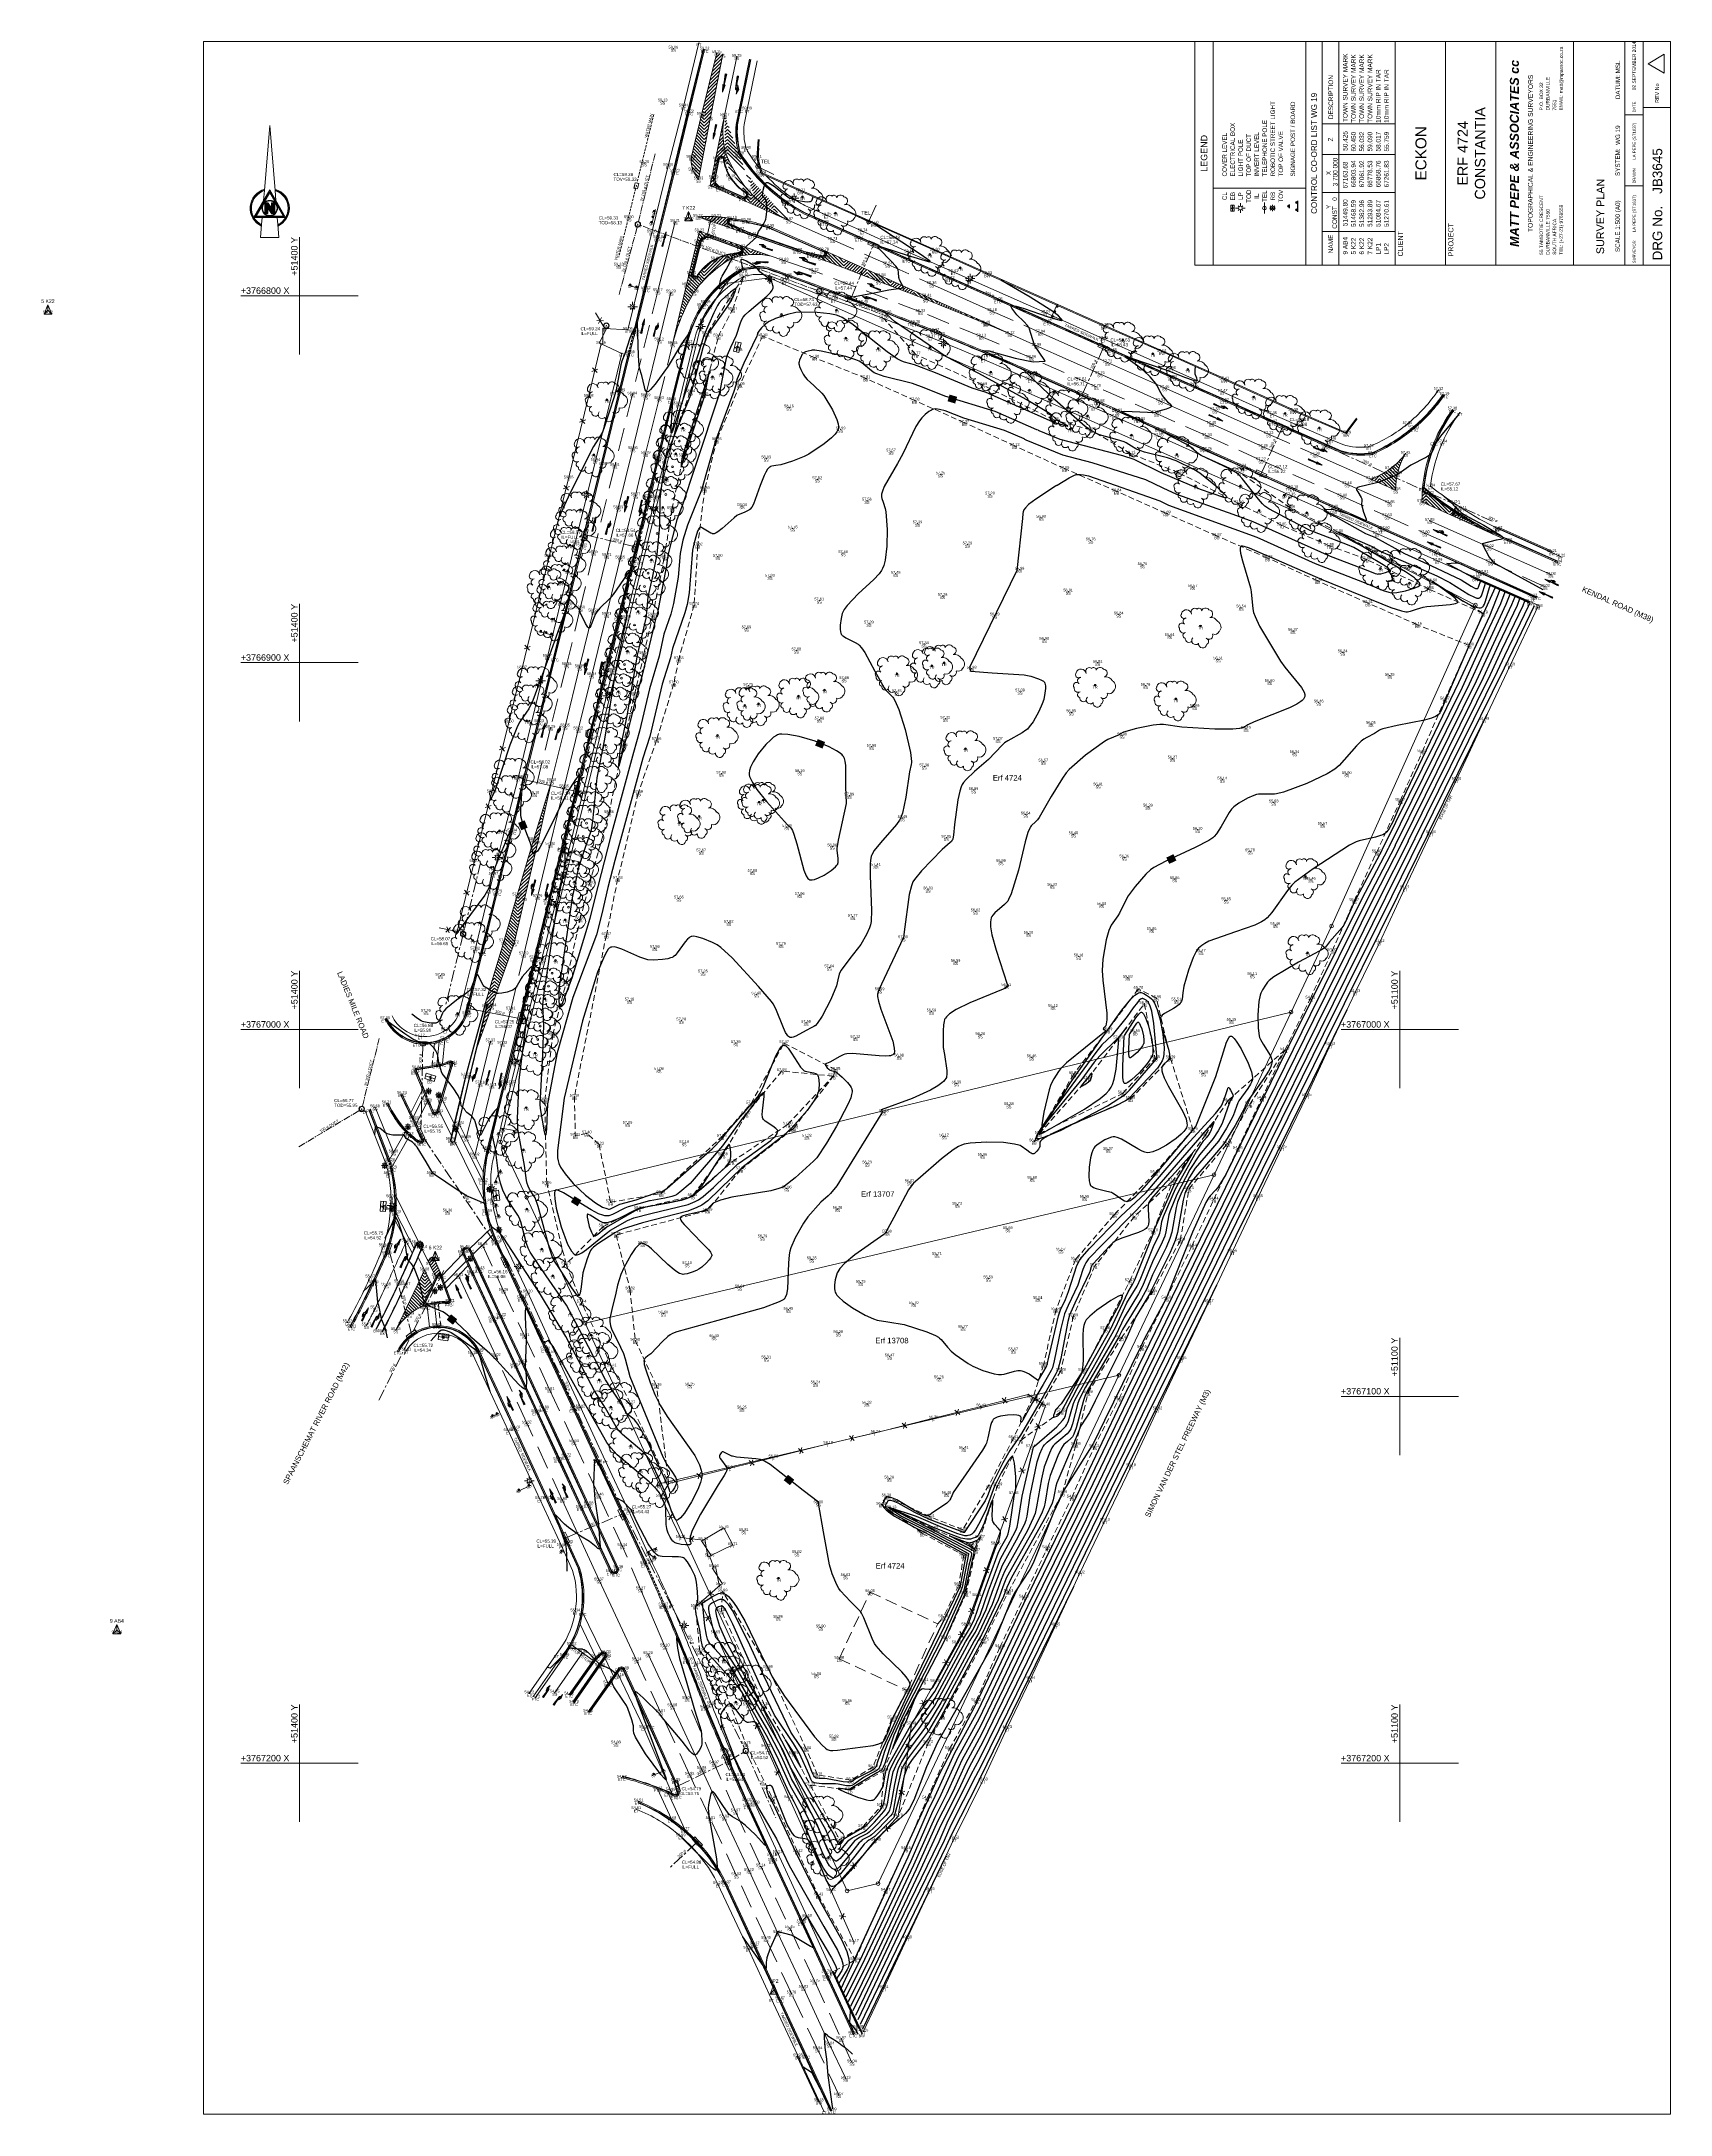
# Model space of a CAD drawing. Header units: metres. Extents: x -244 to 200, y -283 to 282.
import ezdxf
from ezdxf.enums import TextEntityAlignment as Align

# ---------------------------------------------------------------- set-up
doc = ezdxf.new("R2010")
doc.units = ezdxf.units.M
for name, pattern in [('CENTER', [50.8, 31.75, -6.35, 6.35, -6.35]), ('CENTER2', [28.575, 19.05, -3.175, 3.175, -3.175]), ('DASHED2', [9.525, 6.35, -3.175]), ('HIDDEN2', [4.7625, 3.175, -1.5875])]:
    doc.linetypes.add(name, pattern=pattern)
for name, color, linetype, lineweight in [('BANKS', 12, 'Continuous', 0), ('BUILDINGS', 10, 'Continuous', 0), ('CONTOURS', 1, 'Continuous', 0), ('CONTOURS @ 1', 1, 'Continuous', 0), ('CONTROL', 7, 'Continuous', 0), ('DESCRIPTIONS', 1, 'Continuous', 0), ('ELECTRICAL', 3, 'Continuous', 0), ('FENCES', 6, 'Continuous', 0), ('GRIDS', 9, 'Continuous', 0), ('LEVELS', 1, 'Continuous', 0), ('POINTS', 1, 'Continuous', 0), ('ROAD_PAINT', 12, 'Continuous', 0), ('ROAD_SIGNAGE', 6, 'Continuous', 0), ('ROADS', 5, 'Continuous', 0), ('STORM_WATER', 1, 'Continuous', 0), ('SW_TEXT', 10, 'Continuous', 0), ('TELKOM', 4, 'Continuous', 0), ('TITLE', 3, 'Continuous', 0), ('TREES', 14, 'Continuous', 0), ('WALLS', 11, 'Continuous', 0), ('WATER', 2, 'Continuous', 0)]:
    doc.layers.add(name, color=color, linetype=linetype, lineweight=lineweight)
doc.layers.add('CADASTRAL', color=7, linetype='Continuous')
doc.styles.add('Arial', font='arial.ttf', dxfattribs={"height": 1.68})
doc.styles.add('Arial Bold Italic', font='arialbi.ttf', dxfattribs={"height": 3.92})
doc.styles.add('DEFAULT', font='Arial', dxfattribs={"height": 2.24})
doc.styles.add('DEFAULT$0$', font='Arial', dxfattribs={"height": 2.4})
doc.styles.add('DEFAULT$1$', font='Arial', dxfattribs={"height": 4900})
pattern_1 = [(45, (0, 0), (1e-16, 0.9071424), [8.98026, -8.98026]), (135, (0, 0), (-1e-16, -0.9071424), [8.98026, -8.98026])]

msp = doc.modelspace()

# ---------------------------------------------------------------- hatches: boundary and pattern name
at = {"layer": 'GRIDS', "linetype": 'Continuous', "lineweight": 0}
h = msp.add_hatch(dxfattribs=at)
h.set_pattern_fill('ANSI31', color=10, scale=0.00019685, angle=270.0001, style=0)
h.set_pattern_definition([(315.00008923, (0, 0), (0.00044194105, 0.0004419424265), [])])
h.paths.add_polyline_path([(-182.47, 238.51), (-183.35, 238.51), (-183.35, 235.59), (-182.47, 235.59), (-182.47, 237.15), (-181.46, 235.59), (-180.58, 235.59), (-180.58, 238.51), (-181.46, 238.51), (-181.46, 236.95), (-182.47, 238.51)], flags=0)
at = {"layer": 'ROAD_PAINT', "linetype": 'Continuous', "lineweight": 0}
h = msp.add_hatch(dxfattribs=at)
h.set_pattern_fill('LT124 RAILW', color=2, scale=0.5, style=0)
h.set_pattern_definition(pattern_1)
edge = h.paths.add_edge_path(flags=0)
edge.add_line((-60.07, 279.37), (-64.2, 262.5))
edge.add_line((-64.2, 262.5), (-67.03, 250.82))
edge.add_arc((-59.02, 250.2), 8.03, 175.5734, 201.0847)
edge.add_arc((-59.02, 250.2), 8.03, 201.0847, 221.2413)
edge.add_line((-65.06, 244.9), (-61.75, 261.84))
edge.add_line((-61.75, 261.84), (-58.4, 279))
edge.add_line((-58.4, 279), (-60.07, 279.37))
h = msp.add_hatch(dxfattribs=at)
h.set_pattern_fill('LT124 RAILW', color=2, scale=0.5, style=0)
h.set_pattern_definition(pattern_1)
edge = h.paths.add_edge_path(flags=0)
edge.add_line((-57.93, 262.29), (-61.9, 243.27))
edge.add_line((-61.9, 243.27), (-40.57, 233.81))
edge.add_arc((-26.58, 263.91), 33.2, 225.7603, 245.0675, ccw=False)
edge.add_arc((-26.58, 263.91), 33.2, 199.8001, 225.7603, ccw=False)
edge.add_arc((-36.15, 257.74), 22.25, 168.2203, 193.1959, ccw=False)
edge = h.paths.add_edge_path(flags=0)
edge.add_line((-59.87, 250.48), (-60.94, 245.23))
edge.add_arc((-58.54, 244.86), 2.43, 171.3433, 209.3008)
edge.add_arc((-58.54, 244.86), 2.43, 209.3008, 238.2131)
edge.add_line((-59.81, 242.8), (-53.08, 239.76))
edge.add_arc((-52.64, 240.75), 1.09, 246.0896, 326.4152)
edge.add_arc((-52.64, 240.75), 1.09, 326.4152, 413.5441)
edge.add_line((-51.99, 241.63), (-52.17, 241.38))
edge.add_arc((-45.29, 252.42), 13.01, 212.1052, 238.0535, ccw=False)
edge.add_arc((-45.29, 252.42), 13.01, 190.456, 212.1052, ccw=False)
edge.add_line((-58.08, 250.06), (-57.78, 250.02))
edge.add_arc((-58.85, 250.15), 1.07, 353.1307, 450.6513)
edge.add_arc((-58.85, 250.15), 1.07, 90.6513, 162.2569)
h = msp.add_hatch(dxfattribs=at)
h.set_pattern_fill('LT124 RAILW', color=2, scale=0.5, style=0)
h.set_pattern_definition(pattern_1)
edge = h.paths.add_edge_path(flags=0)
edge.add_line((-65.2, 234.7), (-61.81, 233.53))
edge.add_line((-61.81, 233.53), (-29.87, 222.49))
edge.add_line((-29.87, 222.49), (-16.02, 217.17))
edge.add_line((-16.02, 217.17), (-3.19, 212.24))
edge.add_line((-3.19, 212.24), (13.21, 205.62))
edge.add_line((13.21, 205.62), (19.81, 202.85))
edge.add_line((19.81, 202.85), (13.35, 205.81))
edge.add_line((13.35, 205.81), (-2.84, 212.98))
edge.add_line((-2.84, 212.98), (-15.34, 218.57))
edge.add_line((-15.34, 218.57), (-30.61, 225.43))
edge.add_arc((-31.08, 224.61), 0.941, -27.0092, 60.2598, ccw=False)
edge.add_arc((-31.08, 224.61), 0.941, 267.0774, 332.9908, ccw=False)
edge.add_arc((-23.94, 266.73), 43.65, 255.9755, 260.5318, ccw=False)
edge.add_arc((-23.94, 266.73), 43.65, 251.0564, 255.9755, ccw=False)
edge.add_line((-38.11, 225.44), (-50.47, 229.71))
edge.add_arc((-19.04, 308.39), 84.72, 245.6943, 248.2275, ccw=False)
edge.add_arc((-19.04, 308.39), 84.72, 243.5231, 245.6943, ccw=False)
edge.add_arc((-56.21, 233.3), 0.962, 164.0544, 231.1133, ccw=False)
edge.add_arc((-56.21, 233.3), 0.962, 96.052, 164.0544, ccw=False)
edge.add_arc((-62.6, 196.94), 37.85, 80.4293, 86.341)
edge.add_arc((-62.6, 196.94), 37.85, 86.341, 93.9303)
h = msp.add_hatch(dxfattribs=at)
h.set_pattern_fill('LT124 RAILW', color=2, scale=0.5, style=0)
h.set_pattern_definition(pattern_1)
edge = h.paths.add_edge_path(flags=0)
edge.add_line((-64.81, 230.77), (-45.28, 223.97))
edge.add_arc((-49.59, 205.79), 18.68, 76.6572, 111.22)
edge.add_arc((-39.63, 194.87), 32.9, 120.5527, 144.2018)
edge.add_arc((-22.85, 187.96), 50.72, 148.9529, 166.2267)
edge.add_line((-72.12, 200.03), (-68.32, 216.13))
edge.add_line((-68.32, 216.13), (-64.81, 230.77))
edge = h.paths.add_edge_path(flags=0)
edge.add_arc((-54.06, 211.2), 13.48, 118.2134, 146.7579)
edge.add_line((-65.33, 218.59), (-65.09, 218.41))
edge.add_arc((-65.93, 219.02), 1.04, 245.8604, 324.1035, ccw=False)
edge.add_arc((-65.93, 219.02), 1.04, 173.0815, 245.8604, ccw=False)
edge.add_line((-66.96, 219.14), (-64.86, 227.68))
edge.add_arc((-62.54, 227.12), 2.39, 112.2687, 166.361, ccw=False)
edge.add_arc((-62.54, 227.12), 2.39, 71.2138, 112.2687, ccw=False)
edge.add_line((-61.77, 229.38), (-53.5, 226.38))
edge.add_arc((-53.92, 225.42), 1.05, -12.587, 66.3499, ccw=False)
edge.add_arc((-53.92, 225.42), 1.05, 267.0713, 347.413, ccw=False)
edge.add_line((-53.97, 224.38), (-53.96, 224.68))
edge.add_arc((-54.06, 211.2), 13.48, 89.5679, 118.2134)
h = msp.add_hatch(dxfattribs=at)
h.set_pattern_fill('LT124 RAILW', color=2, scale=0.5, style=0)
h.set_pattern_definition(pattern_1)
edge = h.paths.add_edge_path(flags=0)
edge.add_arc((144.16, 160.33), 19.12, 149.0997, 170.4884)
edge.add_line((125.3, 163.49), (121.99, 164.98))
edge.add_arc((111.26, 182.73), 20.74, 301.1658, 322.6686)
edge = h.paths.add_edge_path(flags=0)
edge.add_line((121.99, 164.98), (125.3, 163.49))
edge.add_arc((144.16, 160.33), 19.12, 170.4884, 180.4021)
edge.add_line((125.04, 160.2), (118.27, 163.21))
edge.add_arc((111.26, 182.73), 20.74, 289.755, 301.1658)
h = msp.add_hatch(dxfattribs=at)
h.set_pattern_fill('LT124 RAILW', color=2, scale=0.5, style=0)
h.set_pattern_definition(pattern_1)
edge = h.paths.add_edge_path(flags=0)
edge.add_line((132.21, 156.98), (155.63, 146.42))
edge.add_line((155.63, 146.42), (152.44, 147.85))
edge.add_arc((193.15, 233.88), 95.17, 238.3837, 244.6757, ccw=False)
edge.add_arc((193.15, 233.88), 95.17, 231.7067, 238.3837, ccw=False)
edge.add_line((134.17, 159.19), (133.24, 159.55))
edge.add_line((133.24, 159.55), (132.69, 159.96))
edge.add_line((132.69, 159.96), (132.36, 160.8))
edge.add_line((132.36, 160.8), (132.21, 156.98))
h = msp.add_hatch(dxfattribs=at)
h.set_pattern_fill('LT124 RAILW', color=2, scale=0.5, style=0)
h.set_pattern_definition(pattern_1)
h.paths.add_polyline_path([(-122.62, 20.02), (-125.41, 8.46), (-121.44, 19.54), (-115.31, 36.67), (-112.44, 49.15), (-108.8, 64.58), (-105.13, 80.89), (-110.02, 64.82), (-114.51, 49.76), (-118.16, 37.18), (-123.26, 20.21)], flags=0)
h = msp.add_hatch(dxfattribs=at)
h.set_pattern_fill('LT124 RAILW', color=2, scale=0.5, style=0)
h.set_pattern_definition([(45, (0, 0), (1e-16, 0.9071424), [8.98026, -8.98026]), (135, (0, 0), (-1e-16, -0.9071424), [8.98026, -8.98026])])
edge = h.paths.add_edge_path(flags=0)
edge.add_line((-138.72, -50.03), (-136.66, -54.24))
edge.add_line((-136.66, -54.24), (-136.51, -53.93))
edge.add_arc((-135.75, -54.36), 0.875, 78.9467, 150.2962, ccw=False)
edge.add_arc((-135.75, -54.36), 0.875, 30.3163, 78.9467, ccw=False)
edge.add_line((-135, -53.92), (-137.24, -49.1))
edge.add_arc((-137.72, -49.64), 0.719, 48.2432, 143.5543)
edge.add_line((-138.3, -49.21), (-138.72, -50.03))
at = {"layer": 'ROAD_PAINT', "linetype": 'Continuous', "lineweight": 0, "ltscale": 0.1}
h = msp.add_hatch(dxfattribs=at)
h.set_pattern_fill('LT124 RAILW', color=2, scale=0.5, style=0)
h.set_pattern_definition(pattern_1)
edge = h.paths.add_edge_path(flags=0)
edge.add_line((-147.61, -68.73), (-139.78, -52.44))
edge.add_line((-139.78, -52.44), (-137.71, -56.47))
edge.add_line((-137.71, -56.47), (-140.04, -61.43))
edge.add_arc((-139.45, -61.65), 0.635, 159.4481, 220.5164)
edge.add_arc((-133.59, -77.11), 16.33, 112.8242, 129.2858)
edge.add_arc((-133.59, -77.11), 16.33, 129.2858, 149.1213)
at = {"layer": 'ROAD_SIGNAGE', "linetype": 'Continuous', "lineweight": 0}
h = msp.add_hatch(color=1, dxfattribs=at)
edge = h.paths.add_edge_path(flags=0)
edge.add_arc((-77.88, 233.21), 0.25, 0, 360)
h = msp.add_hatch(color=1, dxfattribs=at)
edge = h.paths.add_edge_path(flags=0)
edge.add_arc((-77.51, 234.72), 0.25, 0, 360)
h = msp.add_hatch(color=1, dxfattribs=at)
edge = h.paths.add_edge_path(flags=0)
edge.add_arc((-77.13, 236.24), 0.25, 0, 360)
h = msp.add_hatch(color=1, dxfattribs=at)
edge = h.paths.add_edge_path(flags=0)
edge.add_arc((-83.65, 216.18), 0.25, 0, 360)
h = msp.add_hatch(color=1, dxfattribs=at)
edge = h.paths.add_edge_path(flags=0)
edge.add_arc((-81.96, 215.66), 0.25, 0, 360)
h = msp.add_hatch(color=1, dxfattribs=at)
edge = h.paths.add_edge_path(flags=0)
edge.add_arc((32.13, 208.93), 0.25, 0, 360)
h = msp.add_hatch(color=1, dxfattribs=at)
edge = h.paths.add_edge_path(flags=0)
edge.add_arc((32.74, 210.28), 0.25, 0, 360)
h = msp.add_hatch(color=1, dxfattribs=at)
edge = h.paths.add_edge_path(flags=0)
edge.add_arc((31.51, 207.58), 0.25, 0, 360)
h = msp.add_hatch(color=1, dxfattribs=at)
edge = h.paths.add_edge_path(flags=0)
edge.add_arc((31.85, 186.99), 0.25, 0, 360)
h = msp.add_hatch(color=1, dxfattribs=at)
edge = h.paths.add_edge_path(flags=0)
edge.add_arc((30.74, 184.88), 0.25, 0, 360)
h = msp.add_hatch(color=1, dxfattribs=at)
edge = h.paths.add_edge_path(flags=0)
edge.add_arc((-73.84, 162.98), 0.25, 0, 360)
h = msp.add_hatch(color=1, dxfattribs=at)
edge = h.paths.add_edge_path(flags=0)
edge.add_arc((94.68, 158.79), 0.25, 0, 360)
h = msp.add_hatch(color=1, dxfattribs=at)
edge = h.paths.add_edge_path(flags=0)
edge.add_arc((-101.68, 138.45), 0.25, 0, 360)
h = msp.add_hatch(color=1, dxfattribs=at)
edge = h.paths.add_edge_path(flags=0)
edge.add_arc((-100.71, 138.21), 0.25, 0, 360)
h = msp.add_hatch(color=1, dxfattribs=at)
edge = h.paths.add_edge_path(flags=0)
edge.add_arc((-108.06, 121.74), 0.25, 0, 360)
h = msp.add_hatch(color=1, dxfattribs=at)
edge = h.paths.add_edge_path(flags=0)
edge.add_arc((-106.6, 121.39), 0.25, 0, 360)
h = msp.add_hatch(color=1, dxfattribs=at)
edge = h.paths.add_edge_path(flags=0)
edge.add_arc((-105.14, 121.04), 0.25, 0, 360)
h = msp.add_hatch(color=1, dxfattribs=at)
edge = h.paths.add_edge_path(flags=0)
edge.add_arc((-89.3, 104.87), 0.25, 0, 360)
h = msp.add_hatch(color=1, dxfattribs=at)
edge = h.paths.add_edge_path(flags=0)
edge.add_arc((-100.79, 59.38), 0.25, 0, 360)
h = msp.add_hatch(color=1, dxfattribs=at)
edge = h.paths.add_edge_path(flags=0)
edge.add_arc((-99.22, 59.01), 0.25, 0, 360)
h = msp.add_hatch(color=1, dxfattribs=at)
edge = h.paths.add_edge_path(flags=0)
edge.add_arc((-97.65, 58.65), 0.25, 0, 360)
h = msp.add_hatch(color=1, dxfattribs=at)
edge = h.paths.add_edge_path(flags=0)
edge.add_arc((-118.43, -14.06), 0.25, 0, 360)
h = msp.add_hatch(color=1, dxfattribs=at)
edge = h.paths.add_edge_path(flags=0)
edge.add_arc((-115.28, -14.6), 0.25, 0, 360)
h = msp.add_hatch(color=1, dxfattribs=at)
edge = h.paths.add_edge_path(flags=0)
edge.add_arc((-120.26, -28.3), 0.25, 0, 360)
h = msp.add_hatch(color=1, dxfattribs=at)
edge = h.paths.add_edge_path(flags=0)
edge.add_arc((-119.06, -25.54), 0.25, 0, 360)
h = msp.add_hatch(color=1, dxfattribs=at)
edge = h.paths.add_edge_path(flags=0)
edge.add_arc((-120.23, -34.62), 0.25, 0, 360)
h = msp.add_hatch(color=1, dxfattribs=at)
edge = h.paths.add_edge_path(flags=0)
edge.add_arc((-119.54, -37.54), 0.25, 0, 360)
h = msp.add_hatch(color=1, dxfattribs=at)
edge = h.paths.add_edge_path(flags=0)
edge.add_arc((-102.44, -77.35), 0.25, 0, 360)
h = msp.add_hatch(color=1, dxfattribs=at)
edge = h.paths.add_edge_path(flags=0)
edge.add_arc((-99.92, -75.98), 0.25, 0, 360)
h = msp.add_hatch(color=1, dxfattribs=at)
edge = h.paths.add_edge_path(flags=0)
edge.add_arc((-121.25, -92.04), 0.25, 0, 360)
h = msp.add_hatch(color=1, dxfattribs=at)
edge = h.paths.add_edge_path(flags=0)
edge.add_arc((-120.01, -91.48), 0.25, 0, 360)
h = msp.add_hatch(color=1, dxfattribs=at)
edge = h.paths.add_edge_path(flags=0)
edge.add_arc((-114.08, -112.29), 0.25, 0, 360)
h = msp.add_hatch(color=1, dxfattribs=at)
edge = h.paths.add_edge_path(flags=0)
edge.add_arc((-111.28, -111.02), 0.25, 0, 360)
h = msp.add_hatch(color=1, dxfattribs=at)
edge = h.paths.add_edge_path(flags=0)
edge.add_arc((-102.42, -128.91), 0.25, 0, 360)
h = msp.add_hatch(color=1, dxfattribs=at)
edge = h.paths.add_edge_path(flags=0)
edge.add_arc((-78.64, -129.34), 0.25, 0, 360)
h = msp.add_hatch(color=1, dxfattribs=at)
edge = h.paths.add_edge_path(flags=0)
edge.add_arc((-76.8, -128.45), 0.25, 0, 360)
h = msp.add_hatch(color=1, dxfattribs=at)
edge = h.paths.add_edge_path(flags=0)
edge.add_arc((-77.01, -130.55), 0.25, 0, 360)
h = msp.add_hatch(color=1, dxfattribs=at)
edge = h.paths.add_edge_path(flags=0)
edge.add_arc((-58.59, -176.78), 0.25, 0, 360)
h = msp.add_hatch(color=1, dxfattribs=at)
edge = h.paths.add_edge_path(flags=0)
edge.add_arc((-77.28, -189.75), 0.25, 0, 360)
h = msp.add_hatch(color=1, dxfattribs=at)
edge = h.paths.add_edge_path(flags=0)
edge.add_arc((-74.72, -188.73), 0.25, 0, 360)
h = msp.add_hatch(color=1, dxfattribs=at)
edge = h.paths.add_edge_path(flags=0)
edge.add_arc((-33.93, -213.9), 0.25, 0, 360)
at = {"layer": 'TITLE', "linetype": 'Continuous', "lineweight": 0}
h = msp.add_hatch(color=1, dxfattribs=at)
edge = h.paths.add_edge_path(flags=0)
edge.add_arc((95.83, 237.59), 0.25, 0, 360)
h = msp.add_hatch(color=1, dxfattribs=at)
edge = h.paths.add_edge_path(flags=0)
edge.add_arc((98.02, 238.59), 0.25, 0, 360)
h = msp.add_hatch(color=1, dxfattribs=at)
edge = h.paths.add_edge_path(flags=0)
edge.add_arc((98.02, 236.59), 0.25, 0, 360)

# ---------------------------------------------------------------- linework, layer by layer
at = {"layer": 'BANKS', "color": 9, "linetype": 'HIDDEN2', "lineweight": 0, "ltscale": 0.5}
for p, q in [((-52.71, 218.46), (-56.55, 212.52)), ((-56.55, 212.52), (-62.74, 202.82)), ((-67.32, 186.91), (-62.74, 202.82)), ((-47.53, 202.23), (-53.77, 188.89)), ((-33.44, 196.33), (-47.53, 202.23)), ((-19.52, 190.72), (-33.44, 196.33)), ((-67.32, 186.91), (-74.36, 168.28)), ((-53.77, 188.89), (-60.08, 173.84)), ((-6.09, 184.64), (-19.52, 190.72)), ((7.42, 178.59), (-6.09, 184.64)), ((21.16, 172.26), (7.42, 178.59)), ((-60.08, 173.84), (-63.35, 160.48)), ((34.76, 166.06), (21.16, 172.26)), ((48.99, 159.87), (34.76, 166.06)), ((96.31, 155.38), (82.48, 165.03)), ((-63.35, 160.48), (-65.25, 145.16)), ((62.39, 153.9), (48.99, 159.87)), ((76.3, 147.7), (62.39, 153.9)), ((109.38, 148.74), (96.31, 155.38)), ((90.14, 141.7), (76.3, 147.7)), ((118.19, 144.05), (109.38, 148.74)), ((-65.25, 145.16), (-66.22, 128.92)), ((103.71, 135.49), (90.14, 141.7)), ((135.07, 135.31), (118.19, 144.05)), ((117.48, 129.43), (103.71, 135.49)), ((148.85, 126.61), (135.07, 135.31)), ((-66.22, 128.92), (-70.44, 114.14)), ((130.89, 123.53), (117.48, 129.43)), ((145.08, 117.88), (130.89, 123.53)), ((-70.44, 114.14), (-71.78, 107.51)), ((-71.78, 107.51), (-76.49, 92.12)), ((-76.49, 92.12), (-81.48, 77.64)), ((-81.48, 77.64), (-87.06, 54.26)), ((-87.06, 54.26), (-90.18, 38.93)), ((-90.18, 38.93), (-98.88, -5.15)), ((54.89, 24.26), (46.49, 12.99)), ((59.82, 21.73), (54.89, 24.26)), ((63.66, 5.35), (59.82, 21.73)), ((46.49, 12.99), (37.26, 1.04)), ((-50.73, -7.01), (-41.7, 9.5)), ((-41.7, 9.5), (-27.68, 2.22)), ((85.28, -7.26), (94.87, 7.61)), ((-39.15, -13.78), (-28.33, 0.45)), ((-28.33, 0.45), (-27.68, 2.22)), ((37.26, 1.04), (26.45, -17.31)), ((52.72, -5.73), (63.66, 5.35)), ((63.66, 5.35), (69.76, -14.11)), ((-98.88, -5.15), (-98.65, -15.75)), ((-58.7, -16.06), (-50.73, -7.01)), ((26.45, -17.31), (52.72, -5.73)), ((79.16, -17.94), (85.28, -7.26)), ((-95.51, -15.12), (-98.65, -15.75)), ((-92.14, -18.18), (-95.51, -15.12)), ((-75.25, -31.51), (-58.7, -16.06)), ((-39.15, -13.78), (-53.55, -24.97)), ((69.76, -14.11), (59.49, -25.88)), ((-92.14, -18.18), (-89.04, -33.9)), ((68.66, -30.3), (79.16, -17.94)), ((-53.55, -24.97), (-62.58, -36.18)), ((59.49, -25.88), (48.28, -37.37)), ((-89.04, -33.9), (-75.25, -31.51)), ((66.31, -44.33), (68.66, -30.3)), ((-62.58, -36.18), (-87.51, -42.8)), ((48.28, -37.37), (37.8, -49.45)), ((-87.51, -42.8), (-83.72, -57.67)), ((58.71, -58.35), (66.31, -44.33)), ((37.8, -49.45), (32.43, -63.17)), ((-83.72, -57.67), (-82.3, -71.64)), ((50.22, -70.99), (58.71, -58.35)), ((32.43, -63.17), (29.03, -78.21)), ((-82.3, -71.64), (-76.47, -83.92)), ((41.12, -85.88), (50.22, -70.99)), ((29.03, -78.21), (26.14, -87.14)), ((-73.18, -110.53), (-76.47, -83.92)), ((26.14, -87.14), (20.8, -98.19)), ((37.84, -100.01), (41.12, -85.88)), ((20.8, -98.19), (14.14, -111.05)), ((34.18, -113.18), (37.84, -100.01)), ((14.14, -111.05), (6.95, -123.18)), ((-13.8, -114.09), (-15.24, -116.33)), ((-15.24, -116.33), (-4.09, -124.1)), ((-1.99, -119.59), (-13.8, -114.09)), ((19.46, -140.06), (34.18, -113.18)), ((-4.09, -124.1), (7.25, -130.14)), ((6.95, -123.18), (-1.99, -119.59)), ((7.25, -130.14), (5.94, -138.29)), ((-46.09, -160.83), (-58.46, -140)), ((5.94, -138.29), (1.7, -147)), ((12.83, -153.34), (19.46, -140.06)), ((-64.49, -143.03), (-65.88, -144.13)), ((-64.69, -156.32), (-65.88, -144.13)), ((0.19, -148.83), (1.7, -147)), ((-60.31, -161.19), (-64.69, -156.32)), ((1.54, -174.03), (12.83, -153.34)), ((-60.31, -161.19), (-52.11, -181.54)), ((-35.67, -182.92), (-46.09, -160.83)), ((-12.27, -174.64), (-8.19, -167.01)), ((-12.27, -174.64), (-17.47, -187.84)), ((-2.41, -181.23), (1.54, -174.03)), ((-52.11, -181.54), (-44.88, -196.42)), ((-32.61, -189.97), (-35.67, -182.92)), ((-2.41, -181.23), (-10.64, -201.27)), ((-23.46, -191.42), (-32.61, -189.97)), ((-17.47, -187.84), (-23.46, -191.42)), ((-44.88, -196.42), (-38, -210.99)), ((-38, -210.99), (-32.36, -222.86)), ((-32.36, -222.86), (-22.34, -240.44))]:
    msp.add_line(p, q, dxfattribs=at)
at = {"layer": 'BANKS', "color": 1, "linetype": 'HIDDEN2', "lineweight": 0, "ltscale": 0.5}
for p, q in [((-55.78, 209.35), (-52.71, 218.46)), ((-59.67, 202.09), (-55.78, 209.35)), ((-5.83, 197.19), (-14.53, 206.97)), ((-63.66, 186.17), (-59.67, 202.09)), ((12.39, 188.87), (-5.83, 197.19)), ((31.81, 179.36), (12.39, 188.87)), ((-69.15, 169.44), (-63.66, 186.17)), ((41.9, 176.64), (31.81, 179.36)), ((52.77, 170.16), (41.9, 176.64)), ((65.81, 164.97), (52.77, 170.16)), ((-72.31, 155.03), (-69.15, 169.44)), ((82.29, 156.58), (65.81, 164.97)), ((-74.38, 141.81), (-72.31, 155.03)), ((93.94, 150.63), (82.29, 156.58)), ((106.88, 145.06), (93.94, 150.63)), ((-77.54, 126.01), (-74.38, 141.81)), ((117.01, 141.34), (106.88, 145.06)), ((134.17, 133.23), (117.01, 141.34)), ((148.85, 126.61), (134.17, 133.23)), ((-79.95, 115.57), (-77.54, 126.01)), ((145.08, 117.88), (148.85, 126.61)), ((-82.51, 104.46), (-79.95, 115.57)), ((138.48, 103.12), (145.08, 117.88)), ((-85.63, 90.46), (-82.51, 104.46)), ((132.27, 88.84), (138.48, 103.12)), ((-89.47, 72.19), (-85.63, 90.46)), ((126.27, 75.5), (132.27, 88.84)), ((119.85, 61.47), (126.27, 75.5)), ((-94.74, 52.98), (-89.47, 72.19)), ((113.74, 48.24), (119.85, 61.47)), ((-97.34, 43.22), (-94.74, 52.98)), ((107.77, 34.65), (113.74, 48.24)), ((-101.15, 25.98), (-97.34, 43.22)), ((101.78, 21.63), (107.77, 34.65)), ((-104.78, 11.77), (-101.15, 25.98)), ((49.38, 10.76), (56.51, 20.2)), ((56.51, 20.2), (59.47, 5.4)), ((94.87, 7.61), (101.78, 21.63)), ((-106.99, -6.16), (-104.78, 11.77)), ((41.09, -0.21), (49.38, 10.76)), ((94.87, 7.61), (79.31, -6.23)), ((88.49, -5.65), (94.87, 7.61)), ((-42.36, 1.88), (-52.09, -9.95)), ((-28.33, 0.45), (-42.36, 1.88)), ((-40.67, -12.65), (-28.33, 0.45)), ((50.58, -4.27), (59.47, 5.4)), ((27.92, -15.21), (41.09, -0.21)), ((27.92, -15.21), (50.58, -4.27)), ((-106.45, -28.83), (-106.99, -6.16)), ((-52.09, -9.95), (-58.38, -21.08)), ((79.31, -6.23), (73.17, -15.51)), ((82, -19.33), (88.49, -5.65)), ((-55.91, -22.89), (-40.67, -12.65)), ((26.45, -17.31), (27.92, -15.21)), ((73.17, -15.51), (64.27, -28.09)), ((-58.38, -21.08), (-66.72, -32.21)), ((75.46, -33.17), (82, -19.33)), ((-66.72, -32.21), (-55.91, -22.89)), ((64.27, -28.09), (53.81, -37.79)), ((58.92, -41.8), (64.27, -28.09)), ((-101.17, -50.79), (-106.45, -28.83)), ((-81.33, -35.65), (-66.72, -32.21)), ((69.47, -45.9), (75.46, -33.17)), ((-90.98, -40.49), (-81.33, -35.65)), ((53.81, -37.79), (43.05, -51.23)), ((-90.98, -40.49), (-101.17, -50.79)), ((52.49, -55.41), (58.92, -41.8)), ((-96.92, -61.24), (-101.17, -50.79)), ((62.51, -60.16), (69.47, -45.9)), ((43.05, -51.23), (37.15, -64.97)), ((45.84, -68.45), (52.49, -55.41)), ((-88.74, -78.64), (-96.92, -61.24)), ((55.87, -73.56), (62.51, -60.16)), ((37.15, -64.97), (33.76, -79.82)), ((39.85, -79.85), (45.84, -68.45)), ((-83.62, -88.72), (-88.74, -78.64)), ((49.6, -87.48), (55.87, -73.56)), ((33.76, -79.82), (28.57, -88.83)), ((33.85, -90.95), (39.85, -79.85)), ((-83.62, -88.72), (-73.18, -110.53)), ((28.57, -88.83), (22.82, -98.81)), ((42.87, -100.58), (49.6, -87.48)), ((22.82, -98.81), (33.85, -90.95)), ((22.82, -98.81), (16.49, -111.04)), ((36.71, -114.4), (42.87, -100.58)), ((16.49, -111.04), (11.76, -125.32)), ((-12.39, -117.37), (-15.24, -116.33)), ((-1.07, -122.88), (-12.39, -117.37)), ((30.05, -128.19), (36.71, -114.4)), ((9.33, -127.42), (-1.07, -122.88)), ((7.89, -140.62), (10.48, -128.92)), ((11.76, -125.32), (9.33, -127.42)), ((10.48, -128.92), (9.33, -127.42)), ((10.48, -128.92), (11.76, -125.32)), ((23.65, -141.61), (30.05, -128.19)), ((-58.81, -145.32), (-58.46, -140)), ((2.39, -152.76), (7.89, -140.62)), ((-47.03, -170.95), (-58.81, -145.32)), ((17.15, -155.14), (23.65, -141.61)), ((-3.65, -164.43), (2.39, -152.76)), ((10.66, -169.82), (17.15, -155.14)), ((-9.39, -175.97), (-3.65, -164.43)), ((-39.11, -184.26), (-47.03, -170.95)), ((3.43, -182.88), (10.66, -169.82)), ((-14.59, -188.87), (-9.39, -175.97)), ((-39.11, -184.26), (-34.57, -192.81)), ((-2.73, -196.45), (3.43, -182.88)), ((-23.71, -194.12), (-14.59, -188.87)), ((-15.17, -198.37), (-14.59, -188.87)), ((-34.57, -192.81), (-23.71, -194.12)), ((-34.57, -192.81), (-26.62, -207.61)), ((-8.5, -210.19), (-2.73, -196.45)), ((-20.17, -204.11), (-15.17, -198.37)), ((-26.62, -207.61), (-20.17, -204.11)), ((-14.03, -221.55), (-8.5, -210.19)), ((-22.34, -240.44), (-14.03, -221.55)), ((-22.34, -240.44), (-28.22, -243.55))]:
    msp.add_line(p, q, dxfattribs=at)
at = {"layer": 'BUILDINGS', "color": 3, "linetype": 'HIDDEN2', "lineweight": 0}
for p, q in [((-26.66, -158.33), (-18.28, -140.15)), ((-18.28, -140.15), (0.19, -148.83)), ((-8.19, -167.01), (0.19, -148.83)), ((-26.66, -158.33), (-8.19, -167.01))]:
    msp.add_line(p, q, dxfattribs=at)
at = {"layer": 'CADASTRAL', "color": 1, "linetype": 'Continuous', "lineweight": 0}
for p, q in [((-64.1, 206.42), (-57.57, 216.53)), ((-57.57, 216.53), (-45.65, 218.07)), ((-45.65, 218.07), (97.19, 154.54)), ((-119.03, -17.44), (-64.1, 206.42)), ((97.19, 154.54), (146.81, 128.86)), ((146.81, 128.86), (107.55, 41.38)), ((107.55, 41.38), (96.52, 17.95)), ((-111.91, -32.56), (96.52, 17.95)), ((96.52, 17.95), (75.51, -26.4)), ((-118.32, -18.98), (-119.03, -17.44)), ((-111.91, -32.56), (-118.32, -18.98)), ((75.51, -26.4), (-95.97, -66.89)), ((75.51, -26.4), (49.6, -81.08)), ((-95.97, -66.89), (-111.91, -32.56)), ((-75.75, -110.65), (-95.97, -66.89)), ((-75.75, -110.65), (49.6, -81.08)), ((49.6, -81.08), (-16.08, -219.62)), ((-50.17, -166.19), (-75.75, -110.65)), ((-47.45, -172.06), (-50.17, -166.19)), ((-24.52, -221.62), (-47.45, -172.06)), ((-16.08, -219.62), (-24.52, -221.62))]:
    msp.add_line(p, q, dxfattribs=at)
for centre in [(-57.57, 216.53), (-45.65, 218.07), (-64.1, 206.42), (97.19, 154.54), (146.81, 128.86), (107.55, 41.38), (96.52, 17.95), (-119.03, -17.44), (-118.32, -18.98), (75.51, -26.4), (-111.91, -32.56), (-95.97, -66.89), (49.6, -81.08), (-75.75, -110.65), (-50.17, -166.19), (-47.45, -172.06), (-16.08, -219.62), (-24.52, -221.62)]:
    msp.add_circle(centre, 0.5, dxfattribs=at)
at = {"layer": 'CONTOURS', "color": 6, "linetype": 'Continuous', "lineweight": -3, "flags": 128}
for points in [[(-59.09, 187.43), (-59.03, 187.73), (-57.46, 196.14), (-57.15, 197.12), (-56.2, 199.21), (-54.67, 202.47), (-53.64, 205.77), (-53.25, 206.72), (-52.87, 207.33), (-52.31, 207.98), (-51.21, 209.01), (-46.41, 213.03), (-45.43, 214.08), (-44.98, 214.75), (-44.82, 215.07), (-44.72, 215.38), (-44.71, 215.44), (-44.71, 215.51), (-44.72, 215.68), (-44.77, 215.96), (-44.9, 216.39), (-45.16, 217.02), (-45.4, 217.45), (-45.55, 217.63), (-45.68, 217.76), (-45.93, 217.94), (-46.55, 218.3), (-48.3, 219.68), (-48.78, 220.3), (-49.28, 220.88), (-49.41, 221), (-50.16, 221.53), (-52.01, 222.6), (-52.75, 222.94), (-53.18, 223.06), (-53.29, 223.06), (-53.38, 223.05), (-53.44, 223.03), (-53.47, 222.99), (-53.49, 222.95), (-53.49, 222.88), (-53.49, 222.8), (-53.47, 222.61), (-53.21, 221.53), (-53.06, 220.72), (-53.06, 220.51), (-53.07, 220.42), (-53.09, 220.34), (-53.14, 220.25), (-53.21, 220.15), (-53.38, 219.95), (-53.61, 219.74), (-54.16, 219.32), (-55.96, 218.16), (-56.27, 217.91), (-58.09, 216.05), (-58.92, 215.27), (-59.12, 215.12), (-59.2, 215.08), (-59.27, 215.07), (-59.32, 215.07), (-59.34, 215.1), (-59.36, 215.14), (-59.37, 215.2), (-59.37, 215.27), (-59.37, 215.45), (-59.3, 216.09), (-59.05, 217.37), (-58.86, 217.96), (-58.59, 218.53), (-57.52, 220.3), (-55.74, 223.5), (-56.24, 223.92), (-56.16, 223.98), (-53.07, 225.48), (-52.99, 225.76), (-52.97, 225.79), (-49.17, 229.26), (-49.15, 229.31), (-48.76, 230.47), (-48.66, 230.69), (-48.18, 231.43), (-47.37, 232.71), (-46.83, 233.79), (-46.72, 234.09), (-46.61, 234.62), (-46.43, 236.12), (-46.39, 237.58), (-46.42, 238.01), (-46.55, 238.72), (-46.74, 239.35), (-46.84, 239.58), (-46.88, 239.64), (-46.93, 239.7), (-47.06, 239.83), (-47.43, 240.16), (-47.51, 240.26), (-47.54, 240.31), (-47.55, 240.34), (-47.57, 240.45), (-47.58, 240.72), (-47.54, 241.23), (-47.4, 242.01), (-47.12, 242.98), (-46.85, 243.61), (-46.71, 243.83), (-46.64, 243.92), (-46.58, 243.98), (-46.51, 244.02), (-46.36, 244.04), (-46.19, 244.03), (-46, 243.98), (-45.78, 243.9), (-45.3, 243.64), (-44.46, 243.06), (-41.08, 240.4), (-40.3, 239.9), (-40.02, 239.76), (-39.5, 239.57), (-38.4, 239.27), (-36.16, 238.89), (-35.24, 238.83), (-34.77, 238.86), (-34.52, 238.91), (-34.31, 239), (-34.28, 239.02), (-34.26, 239.04), (-34.23, 239.07), (-34.17, 239.15), (-34.1, 239.29), (-33.96, 239.64), (-33.76, 240.16)], [(31.2, 178.95), (31.97, 178.64), (32.09, 178.6), (35.55, 177.66), (35.66, 177.65), (35.68, 177.66), (35.68, 177.67), (35.65, 177.69), (35.61, 177.72), (35.28, 177.89), (33.25, 178.94), (32.91, 179.18), (31.29, 180.64), (30.4, 181.3), (24.28, 184.89), (11.4, 191.99), (2.24, 196.72), (-3.84, 200.89), (-11.65, 206.16), (-12.56, 206.97), (-14.13, 208.51), (-14.34, 208.6), (-24, 212.64), (-24.31, 212.79), (-24.38, 212.85), (-24.38, 212.87), (-24.38, 212.88), (-24.35, 212.88), (-24.32, 212.89), (-24.23, 212.9), (-23.21, 212.91), (-22.51, 212.95), (-17.59, 213.91), (-13.16, 214.81), (-12.51, 214.86), (-9.14, 215.34), (-9.37, 215.9), (-9.51, 216.17), (-10.23, 217.56), (-10.33, 217.85), (-10.39, 218.15), (-10.51, 219.53), (-10.61, 220.22), (-10.69, 220.49), (-10.76, 220.61), (-10.89, 220.81), (-11.25, 221.25), (-12.52, 222.6), (-15.8, 225.98), (-16.05, 226.36), (-16.08, 226.44), (-16.07, 226.49), (-16, 226.54), (-15.88, 226.56), (-15.72, 226.56), (-15.5, 226.53), (-14.63, 226.34), (-8.2, 224.26), (-2.41, 222.5), (-1.95, 222.42), (-1.87, 222.42), (-1.84, 222.44), (-1.84, 222.47), (-1.87, 222.52), (-1.93, 222.58), (-2.13, 222.75), (-4.38, 224.32), (-17.21, 232.82)], [(-59.09, 187.43), (-59.18, 187.19), (-66.08, 166.41), (-69.42, 156.2), (-70.96, 152.13), (-73.33, 142.87), (-73.51, 141.79), (-73.74, 139.62), (-76.29, 126.33), (-76.65, 125.28), (-77.07, 123.82), (-80.44, 109.76), (-81.89, 104.6), (-85.49, 89.74), (-86.75, 84.99), (-86.79, 84.92), (-86.8, 84.94), (-86.81, 85), (-86.81, 85.19), (-86.42, 89.25), (-84.53, 98.67), (-81.69, 115.19), (-79.31, 125.34), (-79.1, 126.84), (-78.77, 131.14), (-77.63, 136.3), (-76.29, 142.63), (-75.56, 150.49), (-75.5, 157.75), (-74.55, 165.86), (-73.88, 168.91), (-71.86, 174.48), (-67.18, 186.19), (-63.74, 199.05), (-62.64, 202.32), (-62.4, 202.85), (-62.18, 203.2), (-57.26, 210.07), (-56.19, 211.83), (-55.05, 214.34), (-54.84, 214.98), (-54.84, 215.11), (-54.85, 215.14), (-54.9, 215.15), (-54.98, 215.13), (-55.09, 215.08), (-55.37, 214.92), (-56.37, 214.16), (-58.65, 212.09), (-59.4, 211.23), (-59.84, 210.55), (-60.87, 208.51), (-63.58, 202.37), (-65.1, 197.55), (-69.3, 184.83), (-72.17, 176.32), (-72.42, 175.86), (-72.47, 175.84), (-72.5, 175.87), (-72.52, 175.97), (-72.53, 176.12), (-72.53, 176.86), (-72.02, 184.72), (-71.95, 185), (-68.37, 200.49), (-68, 201.43), (-67.17, 203.42), (-67.16, 203.45), (-67.17, 203.47), (-67.19, 203.47), (-67.23, 203.44), (-67.28, 203.39), (-67.5, 203.13), (-69.68, 200.07), (-73.37, 193.96), (-76.83, 189.13), (-78.1, 187.65), (-78.73, 187.11), (-78.9, 187.02), (-79.06, 186.97), (-79.19, 186.97), (-79.26, 187), (-79.32, 187.06), (-79.39, 187.15), (-79.45, 187.26), (-79.58, 187.56), (-79.82, 188.37), (-80.51, 191.49), (-81.12, 193.43), (-81.27, 194.23), (-81.42, 196.84), (-81.71, 205.8), (-81.75, 205.72), (-83.09, 203.32), (-83.75, 201.58), (-85.14, 197.35), (-85.97, 195.32), (-86.24, 194.33), (-87.51, 187.58), (-88.07, 185.59), (-90.75, 177.29), (-91.26, 176.03), (-91.8, 175.11), (-93.72, 172.11), (-100.18, 159.29), (-103.05, 152.88)], [(31.2, 178.95), (30.62, 179.21), (13.35, 186.86), (9.53, 188.01), (-0.44, 192.14), (-6.14, 194.4), (-8.86, 195.07), (-9.58, 195.31), (-10.9, 196.03), (-13.6, 197.9), (-23.25, 205.57), (-25.87, 207.25), (-26.66, 207.63), (-27.41, 207.87), (-29.24, 208.28), (-32.7, 208.63), (-37.03, 208.72), (-38.51, 208.58), (-40.77, 208.07), (-44.02, 207.01), (-45.77, 206.21), (-46.21, 205.94), (-46.83, 205.44), (-47.88, 204.41), (-48.63, 203.52), (-48.79, 203.27), (-48.85, 203.16), (-48.95, 202.87), (-49.15, 202.21), (-52.71, 194.81), (-54.52, 190.58), (-54.6, 190.3), (-54.86, 188.78), (-55.38, 187.06), (-60.42, 173.68), (-64.28, 160.18), (-68.04, 150.68), (-69.29, 146.53), (-70.06, 142.92), (-70.6, 136.44), (-71.84, 129.29), (-72.56, 126.43), (-74.48, 120.9), (-75.82, 114.95), (-78.39, 106), (-81.14, 94.46), (-82.76, 88.72), (-88.97, 66), (-93.42, 48.64), (-94.71, 43.44), (-99.58, 27.14), (-102.28, 19.97), (-102.71, 19.34), (-102.87, 19.28), (-102.89, 19.3), (-102.92, 19.36), (-102.94, 19.44), (-102.98, 19.71), (-103.07, 21.27), (-103.05, 24.35), (-102.63, 27.24), (-99.38, 49.06), (-97.7, 57.47), (-96.13, 62.07), (-94.27, 67.63), (-93.87, 69.95), (-92.69, 81.76), (-90.64, 92.35), (-87.39, 111.96), (-84.56, 125.5), (-84.6, 127.02), (-84.63, 127.08), (-85.37, 128.27), (-85.58, 128.7), (-85.66, 128.93), (-85.69, 129.17), (-85.69, 129.58), (-85.61, 130.28), (-85.26, 131.87), (-84.44, 135.05), (-83.84, 137.78), (-83.83, 138.02), (-83.83, 138.07), (-83.85, 138.09), (-83.88, 138.09), (-83.91, 138.07), (-83.95, 138.03), (-84.06, 137.91), (-84.53, 137.29), (-88.33, 131.79), (-89.24, 130.65), (-91.93, 128.04), (-92.81, 127.05), (-93, 126.77), (-93.17, 126.44), (-93.59, 125.37), (-94.43, 123.17), (-94.66, 122.77), (-94.73, 122.69), (-94.8, 122.64), (-94.87, 122.62), (-94.95, 122.63), (-95.03, 122.68), (-95.11, 122.75), (-95.21, 122.85), (-95.41, 123.13), (-95.85, 123.89), (-97.34, 126.89), (-97.42, 127.61), (-97.5, 127.63), (-98.06, 128.2), (-100.24, 130.5), (-100.26, 130.46), (-105.67, 115.21), (-110.25, 102.83), (-111.34, 100.55), (-111.93, 99.64), (-113.77, 97.03), (-114.38, 95.85), (-116.49, 90.71), (-120.58, 78.22), (-121.43, 76.55), (-121.45, 76.52), (-122, 75.59)], [(-63.27, 186.28), (-63.23, 186.5), (-62.02, 192.7), (-62.02, 192.72), (-62.04, 192.7), (-62.06, 192.63), (-62.44, 191.41), (-69.22, 170.14), (-69.62, 168.73), (-69.78, 167.15), (-69.81, 166.5), (-69.81, 166.48), (-69.8, 166.47), (-69.79, 166.47), (-69.77, 166.5), (-69.75, 166.55), (-69.62, 166.88), (-68.62, 170.14), (-63.27, 186.28)], [(23.88, 174.07), (24.21, 173.94), (34.16, 169.86), (42.21, 167.75), (56.79, 163.11), (61.56, 160.8), (65.3, 159.12), (80.68, 153.67), (86.12, 151.64), (107.15, 142.21), (117.43, 138.29), (119.44, 137.48), (119.92, 137.36), (120.12, 137.34), (120.36, 137.35), (120.98, 137.43), (122.23, 137.73), (123, 138), (123.3, 138.16), (123.36, 138.21), (123.4, 138.26), (123.42, 138.31), (123.41, 138.41), (123.36, 138.53), (123.26, 138.66), (123.12, 138.8), (122.75, 139.12), (121.68, 139.85), (117.32, 142.41), (113.67, 144.57), (111.9, 145.28), (101.7, 149.22), (96.42, 151.94), (90.47, 155.15), (89.41, 155.85), (88.73, 156.46), (87.6, 157.7), (83.2, 163.33), (82.33, 164.29), (81.62, 164.91), (80.85, 165.41), (78, 166.84), (72, 169.68), (71.31, 170.13), (68.81, 172.16), (67.91, 172.77), (65.27, 174.11), (60.26, 176.71), (60.14, 176.76), (51.06, 181.11), (50.49, 181.43), (50.37, 181.54), (50.36, 181.58), (50.39, 181.62), (50.48, 181.65), (50.61, 181.67), (50.98, 181.7), (53.16, 181.63), (59.47, 181.34), (60.05, 181.71), (60.18, 181.75), (62.52, 182.38), (63.43, 182.69), (63.69, 182.83), (63.87, 182.96), (63.93, 183.03), (63.96, 183.1), (63.97, 183.12), (63.96, 183.15), (63.95, 183.18), (63.93, 183.22), (63.88, 183.3), (63.76, 183.43), (63.14, 184.02), (61.91, 185.41), (61.35, 186.13), (61.04, 186.7), (59.96, 188.83), (59.65, 189.28), (58.12, 191.05), (56.39, 192.75), (54.63, 194.04), (51.46, 196.31), (51.32, 196.46), (51.32, 196.5), (51.39, 196.54), (51.55, 196.54), (51.8, 196.51), (52.5, 196.35), (62.96, 192.81), (67.45, 191.01), (69.81, 190.14), (70.52, 190.01), (70.69, 190.01), (70.83, 190.04), (70.92, 190.1), (70.94, 190.13), (70.95, 190.16), (70.95, 190.21), (70.95, 190.26), (70.92, 190.39), (70.81, 190.73), (70.4, 191.85), (70.38, 191.98), (70.36, 192.18), (70.37, 192.94), (70.42, 193.89)], [(23.88, 174.07), (23.73, 174.14), (18.34, 176.47), (7.31, 179.81), (2.22, 181.78), (0.68, 182.21), (-0.31, 182.34), (-0.87, 182.3), (-0.99, 182.28), (-1.27, 182.18), (-1.56, 182.03), (-2.21, 181.62), (-3.21, 180.83), (-4.16, 179.91), (-4.82, 179.09), (-5.77, 177.54), (-9.32, 170.12), (-10.8, 167.47), (-14.39, 161.23), (-14.91, 159.92), (-15.12, 159.14), (-15.17, 158.66), (-15.15, 158.4), (-15.06, 157.96), (-14.73, 156.95), (-14.12, 155.2), (-13.98, 154.33), (-13.59, 149.49), (-13.73, 144.93), (-14.18, 141.11), (-14.51, 139.66), (-14.84, 138.8), (-15.15, 138.27), (-15.82, 137.41), (-17.29, 135.87), (-21.53, 131.9), (-24.55, 128.72), (-25.33, 127.68), (-25.64, 127.13), (-25.85, 126.53), (-26.16, 125.21), (-26.4, 123.41), (-26.43, 122.29), (-26.36, 121.58), (-26.26, 121.19), (-26.19, 121.03), (-26.11, 120.9), (-26, 120.76), (-25.86, 120.62), (-25.52, 120.36), (-24.88, 119.97), (-22.35, 118.7), (-21.52, 118.2), (-21.23, 117.95), (-20.63, 117.26), (-19.72, 115.94), (-16.98, 110.9), (-14.43, 106.3), (-14.02, 105.75), (-13.3, 105.02), (-12.09, 103.78), (-11.87, 103.48), (-11.55, 102.89), (-10.46, 100.42), (-8.66, 95), (-7.24, 88.73), (-6.97, 86.21), (-6.98, 85.92), (-7.05, 85.44), (-7.53, 83.44), (-8.54, 76.47), (-9.4, 72.19), (-9.84, 70.99), (-10.24, 70.24), (-11.1, 69.02), (-15.43, 64.06), (-17.13, 61.93), (-17.8, 60.79), (-17.85, 60.65), (-17.96, 60.3), (-18.15, 59.37), (-18.28, 58.28), (-18.23, 55.06), (-17.84, 45.75), (-17.98, 42.66), (-18.16, 41.67), (-18.42, 40.9), (-19.23, 39.1), (-20.8, 36.35), (-23.83, 32.53), (-26.15, 29.4), (-26.52, 28.69), (-26.67, 28.28), (-27.04, 26.72), (-27.44, 25.08), (-29, 21.4), (-31.32, 16.85), (-32.68, 14.85), (-33.24, 14.22), (-33.34, 14.15), (-33.57, 14), (-34.37, 13.61), (-35.74, 12.88), (-38.53, 11.35), (-39.21, 11.09), (-39.6, 11), (-39.93, 10.99), (-40.06, 11.02), (-40.28, 11.13), (-40.49, 11.29), (-40.7, 11.5), (-40.91, 11.77), (-41.32, 12.41), (-41.92, 13.62), (-43.98, 18.79), (-44.69, 20.16), (-45.17, 20.83), (-48.7, 24.93), (-55.85, 32.74), (-58.96, 35.53), (-59.97, 36.22), (-61.21, 36.88), (-63.86, 37.99), (-65.51, 38.46), (-66.36, 38.58), (-66.83, 38.56), (-67.03, 38.52), (-67.22, 38.45), (-67.42, 38.34), (-67.62, 38.2), (-68.03, 37.82), (-68.66, 37.07), (-70.83, 34.09), (-71.46, 33.39), (-71.86, 33.05), (-72.06, 32.93), (-72.24, 32.85), (-72.66, 32.69), (-73.42, 32.49), (-74.91, 32.25), (-77.34, 32.1), (-78.9, 32.2), (-79.69, 32.4), (-81.03, 32.91), (-86, 35.1), (-87.32, 35.54), (-88.09, 35.68), (-88.73, 35.67), (-89, 35.6), (-89.13, 35.54), (-89.26, 35.45), (-89.39, 35.34), (-89.65, 35.04), (-90.05, 34.47), (-90.69, 33.29), (-92.57, 28.82), (-96.66, 15.5), (-101.67, -5.5), (-102.57, -12.68), (-103.48, -19.77), (-103.47, -21.77), (-103.36, -22.61), (-103.16, -23.31), (-102.64, -24.35), (-101.42, -26.15), (-99.19, -28.77), (-95.84, -31.97), (-93.1, -34.09), (-91.2, -35.2), (-90.09, -35.65), (-89.59, -35.77), (-89.5, -35.78), (-89.4, -35.77), (-89.29, -35.76), (-89.06, -35.7), (-88.66, -35.54), (-87.24, -34.8), (-86.53, -34.47), (-82.08, -33.21), (-75.83, -31.06), (-75.45, -31.11), (-75.06, -31.1), (-75.03, -31.08), (-73.63, -30.08), (-61.34, -19.33), (-58.57, -16.49), (-57.69, -15.26), (-56.26, -13.51), (-48.91, -5.2), (-48.21, -4.19), (-47.4, -2.53), (-43.93, 6.04), (-43.08, 7.68), (-42.53, 8.44), (-42.27, 8.7), (-42, 8.88), (-41.75, 8.95), (-41.6, 8.94), (-41.43, 8.86), (-41.25, 8.74), (-41.06, 8.56), (-40.65, 8.09), (-39.74, 6.76), (-37.25, 2.95), (-36.55, 2.19), (-36.23, 1.95), (-35.98, 1.85), (-35.51, 1.71), (-33.67, 1.34), (-33.06, 1.16), (-32.83, 1.04), (-32.75, 0.97), (-32.67, 0.89), (-32.6, 0.79), (-32.54, 0.66), (-32.42, 0.35), (-32.33, -0.02), (-32.23, -0.66), (-32.16, -1.83), (-32.21, -2.96), (-32.32, -3.69), (-32.48, -4.18), (-32.81, -4.94), (-33.52, -6.19), (-35.45, -8.89), (-39.49, -13.52), (-41.94, -15.76), (-53.2, -24.49), (-56.01, -27.16), (-62.49, -33.52), (-64.13, -34.69), (-65.49, -35.37), (-67.99, -36.32), (-80.31, -39.54), (-85.61, -41.13), (-86.5, -41.5), (-87.83, -42.26), (-92.51, -45.21), (-93.72, -46.18), (-94.24, -46.73), (-94.47, -47.07), (-94.8, -47.71), (-95.43, -49.29), (-96.55, -53.13), (-97.04, -56.92), (-97.34, -58.72), (-97.47, -59.09), (-97.54, -59.23), (-97.61, -59.31), (-97.69, -59.36), (-97.81, -59.35), (-97.95, -59.29), (-98.11, -59.17), (-98.28, -59.01), (-98.68, -58.55), (-99.62, -57.25), (-102.93, -51.96), (-104.46, -49.7), (-104.83, -48.89), (-105.69, -46.41), (-108.73, -35.03), (-109.6, -32.7), (-109.74, -32.44), (-110.65, -31.07), (-111.13, -30.32), (-111.47, -29.56), (-111.75, -28.77), (-111.92, -27.95), (-112.53, -23.9), (-114.29, -13.98), (-114.41, -11.09), (-113.94, -0.62), (-111.94, 15.41), (-112.06, 15.79), (-112.33, 16.4), (-112.84, 17.64), (-112.92, 17.99), (-112.94, 18.21), (-112.93, 18.53), (-112.82, 19.28), (-112.12, 22.11), (-110.67, 27.88), (-110.32, 29.79), (-110.32, 30.15), (-110.35, 30.26), (-110.4, 30.32), (-110.44, 30.33), (-110.49, 30.31), (-110.56, 30.27), (-110.64, 30.22), (-110.84, 30.06), (-111.62, 29.29), (-113.17, 27.51), (-113.44, 27.07), (-114.48, 25.16), (-114.77, 24.74), (-114.9, 24.59), (-115.22, 24.3), (-115.7, 23.94), (-115.94, 23.8), (-116.24, 23.68), (-117.27, 23.36), (-118.67, 23.09), (-119.6, 23.01), (-120.06, 23.03), (-120.24, 23.06), (-120.34, 23.1), (-120.52, 23.19), (-120.91, 23.43), (-122.11, 24.03), (-122.16, 24.06), (-123.21, 24.71), (-123.46, 24.9), (-123.58, 25.03), (-123.75, 25.27), (-124.1, 25.91), (-125.04, 27.79), (-125.26, 28.09), (-125.32, 28.15), (-125.39, 28.19), (-125.44, 28.2), (-125.51, 28.18), (-125.58, 28.13), (-125.65, 28.05), (-125.72, 27.94), (-125.86, 27.65), (-126.16, 26.87), (-127.05, 24.44), (-127.22, 24.13), (-127.4, 23.89), (-127.76, 23.54), (-128.55, 22.9), (-131, 21.15), (-133.93, 18.79), (-134.51, 18.19), (-134.65, 18), (-134.86, 17.62), (-135.63, 15.91), (-135.93, 15.4), (-136.09, 15.22), (-136.17, 15.15), (-136.25, 15.09), (-136.35, 15.05), (-136.46, 15.01), (-136.72, 14.95), (-137.18, 14.91), (-137.9, 14.92), (-139.01, 15.05), (-139.93, 15.25), (-140.27, 15.38), (-140.66, 15.57), (-141.65, 16.22), (-143.2, 17.33)], [(129.28, 167.06), (129.46, 167.16), (133.18, 169.07), (134.28, 169.78), (134.75, 170.2), (134.88, 170.37), (135.01, 170.58), (135.26, 171.09), (136, 172.93), (136.24, 173.37), (137.36, 174.92), (142.26, 180.83)], [(32.58, 161.49), (32.77, 161.59), (35.99, 163.53), (37.27, 164.18), (37.96, 164.42), (38.36, 164.49), (39.09, 164.5), (39.92, 164.39), (41.31, 164.07), (44.91, 162.84), (57.41, 158.49), (60.71, 157.24), (63.06, 156.08), (67.4, 154.57), (87.15, 147.37), (103.13, 140.23), (116.42, 134.98), (121.65, 132.82), (123.15, 132.35), (123.91, 132.21), (124.39, 132.19), (125.34, 132.28), (127.73, 132.75), (130.08, 133.45), (131.21, 133.95), (131.54, 134.19), (131.64, 134.3), (131.68, 134.41), (131.66, 134.64), (131.53, 134.91), (131.31, 135.21), (131, 135.54), (130.15, 136.27), (127.71, 137.94), (117.39, 144), (109.52, 148.62), (109.41, 148.72), (109.45, 148.73), (109.56, 148.7), (109.96, 148.56), (118.63, 144.81), (120.85, 143.6), (136.29, 136.85), (139.83, 135.05), (144.96, 131.76), (146.53, 130.99), (147.18, 130.79), (147.47, 130.75), (147.72, 130.75), (147.94, 130.8), (148.03, 130.85), (148.11, 130.92), (148.19, 131.01), (148.27, 131.13), (148.43, 131.41), (148.65, 131.96), (149.41, 134.49), (149.57, 134.95)], [(129.28, 167.06), (129.16, 166.97), (125.33, 164.28), (120.15, 162.27), (116.48, 161.38), (115.16, 161.06), (114.65, 160.9), (114.52, 160.84), (114.42, 160.77), (114.39, 160.74), (114.37, 160.7), (114.35, 160.63), (114.35, 160.55), (114.37, 160.46), (114.39, 160.36), (114.48, 160.14), (114.69, 159.75), (115.63, 158.21), (115.78, 157.85), (115.81, 157.7), (115.82, 157.59), (115.82, 157.33), (115.75, 156.4), (115.76, 156.17), (115.81, 155.88), (116.29, 154.22), (116.74, 153.01), (117, 152.27), (117.03, 152.05), (117.03, 152), (117.02, 151.96), (117, 151.93), (116.96, 151.9), (116.9, 151.89), (116.83, 151.9), (116.74, 151.91), (116.53, 151.97), (115.99, 152.17), (113.99, 153.08), (107.92, 154.92), (107.53, 154.91), (105.78, 154.84), (105.56, 154.8), (105.51, 154.78), (105.48, 154.76), (105.46, 154.74), (105.46, 154.72), (105.48, 154.7), (105.5, 154.67), (105.53, 154.64), (105.61, 154.58), (105.93, 154.37), (107, 153.78), (108.74, 152.91), (116.82, 148.39), (119.52, 147.25), (127.42, 142.93), (134.67, 139.67), (142.95, 135.73), (145.59, 134.03), (146.45, 133.57), (146.82, 133.43), (147.13, 133.37), (147.26, 133.37), (147.38, 133.4), (147.42, 133.42), (147.47, 133.46), (147.51, 133.51), (147.55, 133.57), (147.64, 133.72), (147.75, 134), (148.15, 135.33), (148.23, 135.57)], [(32.58, 161.49), (32.28, 161.28), (26.91, 157.77), (24.96, 156.27), (24.09, 155.4), (23.68, 154.83), (23.57, 154.6), (23.48, 154.32), (23.38, 153.83), (23.25, 152.5), (21.73, 138.28), (8.85, 111.86), (9.1, 110.91), (9.18, 110.9), (15.05, 110.4), (23.79, 109.85), (25.59, 109.45), (27.69, 108.8), (28.51, 108.43), (28.99, 108.13), (29.22, 107.92), (29.3, 107.81), (29.36, 107.69), (29.41, 107.55), (29.49, 107.22), (29.53, 106.82), (29.53, 106.14), (29.41, 104.9), (29.07, 103.09), (28.69, 101.92), (27.77, 99.89), (26.17, 97.08), (25.15, 95.66), (24.61, 95.07), (24.2, 94.73), (23.17, 94.05), (19.27, 91.9), (18.38, 91.29), (17.71, 90.7), (14.01, 86.82), (10.18, 83.51), (7.9, 81.35), (7.18, 80.49), (6.83, 79.95), (6.54, 79.32), (6.17, 78.16), (5.67, 75.83), (4.73, 69.1), (4.47, 66.14), (4.29, 65.19), (4.18, 64.89), (4.06, 64.66), (3.91, 64.46), (3.61, 64.14), (2.85, 63.48), (1.4, 62.29), (-4.28, 56.44), (-6.2, 54.03), (-6.59, 53.39), (-6.99, 52.33), (-7.57, 50.02), (-8.97, 39.83), (-9.18, 38.12), (-9.21, 38.05), (-15.91, 24.01), (-15.92, 23.97), (-16.2, 23.08), (-16.25, 22.82), (-16.22, 22.19), (-16, 20.95), (-15.35, 18.76), (-12.09, 9.97), (-11.66, 8.1), (-11.64, 7.14), (-11.72, 6.77), (-11.88, 6.47), (-12.07, 6.29), (-12.34, 6.15), (-12.67, 6.04), (-13.06, 5.97), (-14.02, 5.91), (-15.76, 5.97), (-23.08, 6.62), (-24.63, 6.54), (-25.18, 6.42), (-25.64, 6.25), (-26.68, 5.7), (-29.02, 4.35), (-29.25, 4.25), (-30.16, 3.92), (-30.34, 3.83), (-30.42, 3.77), (-30.46, 3.74), (-30.48, 3.71), (-30.49, 3.68), (-30.49, 3.64), (-30.49, 3.59), (-30.47, 3.54), (-30.45, 3.49), (-30.39, 3.36), (-30.25, 3.15), (-29.94, 2.77), (-29.54, 2.36), (-29.32, 2.18), (-29.23, 2.13), (-29.13, 2.09), (-28.88, 2.01), (-28.11, 1.84), (-27.95, 1.78), (-27.86, 1.73), (-27.27, 1.33), (-25.85, 0.17), (-24.43, -1.24), (-23.69, -2.17), (-23.43, -2.6), (-23.26, -3), (-23.22, -3.18), (-23.19, -3.48), (-23.19, -3.82), (-23.31, -4.57), (-23.55, -5.42), (-24.31, -7.29), (-27.44, -13.18), (-30.12, -17.78), (-32.78, -21.76), (-33.68, -22.75), (-38.67, -27.22), (-41.56, -29.52), (-41.86, -29.7), (-43.12, -30.18), (-45.31, -30.75), (-55.93, -32.54), (-59.03, -33.3), (-60.85, -34.04), (-61, -34.14), (-61.24, -34.34), (-61.85, -34.97), (-62.62, -35.75), (-62.85, -35.92), (-63.32, -36.14), (-64.24, -36.43), (-68.37, -37.34), (-69.48, -37.71), (-69.83, -37.92), (-69.94, -38.03), (-70, -38.15), (-70.02, -38.28), (-69.99, -38.43), (-69.93, -38.6), (-69.84, -38.79), (-69.57, -39.21), (-68.98, -39.94), (-65.76, -43.23), (-64.78, -44.29), (-62.24, -46.88), (-61.77, -47.5), (-61.56, -47.88), (-61.45, -48.22), (-61.44, -48.37), (-61.46, -48.5), (-61.5, -48.63), (-61.56, -48.78), (-61.74, -49.11), (-62.14, -49.63), (-62.83, -50.38), (-64.18, -51.57), (-64.99, -52.15), (-65.59, -52.48), (-66.79, -52.99), (-68.1, -53.4), (-68.89, -53.54), (-69.23, -53.56), (-69.52, -53.53), (-69.85, -53.44), (-70.2, -53.3), (-70.94, -52.89), (-71.73, -52.33), (-73.39, -50.89), (-77.87, -46.59), (-78.91, -45.83), (-79.77, -45.34), (-80.17, -45.16), (-80.39, -45.1), (-80.51, -45.09), (-80.56, -45.09), (-80.61, -45.1), (-80.8, -45.17), (-80.99, -45.27), (-81.2, -45.41), (-81.62, -45.79), (-82.28, -46.54), (-83.38, -48.12), (-85.46, -51.77), (-86.22, -53.63), (-87.16, -56.49), (-87.56, -58.71), (-88.71, -63.12), (-89.19, -65.59), (-89.24, -66.47), (-89.18, -67), (-89.02, -67.62), (-88.65, -68.64), (-87.15, -71.7), (-85.49, -75.11), (-85.05, -76.61), (-83.75, -81.39), (-74.74, -103.27), (-73.66, -105.42), (-72.32, -107.31), (-71.3, -108.87), (-71.04, -109.46), (-70.94, -109.81), (-70.93, -109.97), (-70.94, -110.08), (-70.96, -110.19), (-71.03, -110.46), (-71.21, -110.93), (-71.64, -111.79), (-72.12, -112.54), (-72.39, -112.85), (-72.53, -112.98), (-72.59, -113.01), (-72.65, -113.02), (-72.68, -113.01), (-72.71, -112.99), (-72.74, -112.95), (-72.77, -112.9), (-72.84, -112.77), (-72.99, -112.41), (-73.45, -111.08), (-78.94, -99.02), (-81.59, -94.37), (-82.11, -93.68), (-82.54, -93.25), (-84.38, -91.68), (-84.76, -91.29), (-84.98, -90.97), (-86, -89.17), (-90.44, -82.28), (-95.07, -73.31), (-101.06, -61.99), (-106.58, -53.99), (-110.93, -47.54), (-111.5, -46.41), (-111.94, -45.13), (-113.51, -39.26), (-113.96, -38.06), (-114.28, -37.44), (-116.46, -34.18), (-117.59, -32.38), (-118.41, -30.57), (-119.08, -28.7), (-119.48, -26.75), (-120.44, -19.53), (-120.45, -19.44), (-121.15, -16.16), (-121.22, -15.42), (-121.2, -15.01), (-121.01, -13.84), (-120.33, -10.71), (-119.89, -8.57), (-119.89, -8.42), (-119.9, -8.38), (-119.92, -8.36), (-119.95, -8.36), (-119.99, -8.38), (-120.05, -8.41), (-120.18, -8.54), (-120.65, -9.08), (-122.12, -11.09), (-122.57, -11.91), (-124.19, -15.13), (-124.49, -15.55), (-124.58, -15.63), (-124.66, -15.68), (-124.73, -15.69), (-124.78, -15.67), (-124.84, -15.62), (-124.89, -15.54), (-124.94, -15.43), (-125.05, -15.16), (-125.31, -14.19), (-125.92, -11.85), (-126.04, -11.57), (-126.11, -11.45), (-126.4, -11.05), (-126.89, -10.46), (-127.13, -10.25), (-128.24, -9.41), (-128.49, -9.18), (-128.62, -9.03), (-128.71, -8.88), (-128.88, -8.5), (-129.72, -7.72), (-129.73, -7.66), (-129.98, -6.2), (-130.08, -5.87), (-130.2, -5.59), (-130.63, -4.83), (-131.96, -2.68), (-134.62, 0.72), (-134.91, 1.19), (-135.1, 1.63), (-135.62, 3.21), (-135.82, 4.07), (-136.11, 6.01), (-136.21, 6.39), (-136.32, 6.65), (-136.7, 7.37), (-137.16, 8.08), (-137.59, 8.58), (-138.25, 9.22), (-138.61, 9.49), (-138.8, 9.6), (-138.97, 9.66), (-139.18, 9.71), (-139.67, 9.77), (-141.14, 9.85), (-141.57, 9.93), (-141.95, 10.08), (-142.91, 10.57), (-145.09, 12), (-150.29, 15.7)], [(89.76, 142.43), (89.53, 142.51), (85.21, 144.38), (83.71, 144.88), (83.27, 144.95), (83.09, 144.95), (82.95, 144.92), (82.85, 144.86), (82.74, 144.7), (82.67, 144.48), (82.64, 144.2), (82.64, 143.86), (82.74, 143.04), (83.25, 140.94), (85.48, 133.54), (85.65, 132.47), (86.1, 127.81), (86.3, 126.84), (86.69, 125.74), (87.94, 123.09), (93.62, 113.56), (94.84, 111.97), (99.37, 106.36), (100.05, 105.16), (100.28, 104.48), (100.31, 104.19), (100.28, 103.93), (100.14, 103.59), (99.9, 103.24), (99.57, 102.89), (99.15, 102.55), (98.09, 101.86), (96.07, 100.83), (86.5, 97.04), (84.72, 96.21), (83.94, 95.71), (83.6, 95.53), (83.45, 95.48), (82.45, 95.27), (80.67, 95.07), (75.72, 95.01), (66.78, 95.57), (61.76, 96.3), (60.75, 96.33), (58.9, 96.14), (54.34, 95.24), (50.83, 94.2), (50.69, 94.13), (50.04, 93.74), (49.61, 93.51), (46.58, 92.2), (45.68, 91.68), (40.51, 87.94), (36.05, 84.08), (35.17, 83.12), (34.17, 81.73), (31.12, 76.67), (27.86, 70.95), (27.38, 70.3), (26.95, 69.88), (25.69, 68.72), (25.49, 68.47), (25.26, 68.06), (24.75, 66.84), (23.99, 64.33), (22.16, 56.65), (20.19, 50.14), (19.51, 48.61), (19.26, 48.19), (18.95, 47.82), (18.35, 47.23), (15.71, 44.94), (15.16, 44.34), (14.89, 43.95), (14.74, 43.59), (14.63, 43.07), (14.58, 42.5), (14.61, 41.21), (14.96, 38.98), (16.1, 34.8), (19.08, 25.56), (19.47, 25.31), (19.22, 24.9), (18.56, 24.48), (18.02, 24.22), (8.9, 20.49), (5.17, 18.65), (3.43, 17.47), (2.57, 16.67), (2.26, 16.26), (2.15, 16.08), (2.06, 15.87), (1.9, 15.38), (1.74, 14.5), (1.62, 12.78), (1.69, 8.3), (1.98, 6.36), (2.67, 2.03), (2.69, 0.94), (2.61, 0.34), (2.53, 0.08), (2.43, -0.14), (2.15, -0.57), (1.78, -0.98), (1.34, -1.4), (0.24, -2.21), (-1.82, -3.39), (-6.81, -5.59), (-15.27, -8.7), (-14.9, -9.09), (-15.09, -9.55), (-15.33, -9.95), (-27.35, -29.39), (-29.04, -31.55), (-29.66, -32.14), (-31.67, -33.88), (-35.2, -37.87), (-36.44, -39.61), (-38.66, -43.61), (-39.84, -46.29), (-40.13, -47.26), (-40.3, -48.22), (-40.47, -50.53), (-40.79, -57.52), (-41.1, -59.04), (-41.42, -59.86), (-41.62, -60.19), (-41.67, -60.25), (-41.81, -60.38), (-41.98, -60.51), (-42.3, -60.7), (-43.05, -61.05), (-47.35, -62.65), (-65.65, -67.75), (-70.99, -69.25), (-72.18, -69.72), (-72.75, -70.04), (-73.41, -70.54), (-74.86, -71.89), (-78.08, -75.19), (-78.86, -75.77), (-79.5, -76.28), (-79.71, -76.5), (-79.81, -76.64), (-79.87, -76.76), (-79.91, -76.95), (-79.93, -77.15), (-79.91, -77.6), (-79.84, -78.12), (-79.54, -79.28), (-78.19, -83), (-76.92, -86.27), (-75.54, -89.24), (-73.56, -92.27), (-66.08, -102.97), (-64.82, -105.45), (-64.3, -106.95), (-64.1, -108.28), (-64.13, -108.69), (-64.2, -109.17), (-64.49, -110.26), (-65.23, -112.16), (-66.96, -115.6), (-68.91, -118.63), (-69.96, -119.89), (-70.55, -120.4), (-70.8, -120.52), (-71.01, -120.56), (-71.13, -120.52), (-71.26, -120.43), (-71.39, -120.28), (-71.53, -120.08), (-71.81, -119.56), (-72.4, -118.11), (-74.25, -112.76), (-77.24, -106.17), (-78.64, -103.72), (-79.29, -102.9), (-80.52, -101.69), (-85.79, -97.2), (-86.86, -96.08), (-87.51, -95.16), (-90.42, -90), (-93.41, -85.29), (-101.19, -70.49), (-108.14, -59.01), (-118.32, -43.42), (-118.34, -43.38), (-119.63, -41.91), (-120.66, -41.23), (-121.09, -40.9), (-121.25, -40.75), (-121.37, -40.59), (-121.61, -40.18), (-122, -39.31), (-122.93, -36.51), (-123.01, -36.14), (-123.21, -34.78), (-123.3, -34.5), (-123.36, -34.34), (-123.44, -34.22), (-123.47, -34.19), (-123.5, -34.17), (-123.58, -34.11), (-123.72, -34.04), (-124.01, -33.94), (-124.66, -33.72), (-128.28, -32.13), (-130.31, -30.85), (-137.55, -25.97), (-137.63, -25.74), (-137.65, -25.7), (-139.28, -22.91), (-141.75, -18.92), (-142.46, -18.03), (-142.73, -17.78), (-143.08, -17.52), (-144.74, -16.55), (-145.28, -15.63), (-145.4, -15.63), (-148.39, -15.61), (-148.9, -15.54), (-149.19, -15.47), (-149.88, -15.22), (-150.36, -15), (-150.55, -14.87), (-150.94, -14.54), (-151.92, -13.67), (-153.2, -13.3), (-153.2, -13.37), (-153.38, -15.54)], [(89.76, 142.43), (90.34, 142.16), (105.2, 135.79), (123.77, 128.22), (126.6, 127.29), (127.8, 127.07), (128.29, 127.05), (128.6, 127.08), (129.13, 127.2), (130.73, 127.73), (132.51, 128.33), (133.58, 128.49), (139.92, 129.06), (141.34, 129.32), (141.77, 129.5), (141.9, 129.6), (141.97, 129.71), (141.97, 129.83), (141.92, 129.98), (141.81, 130.14), (141.66, 130.33), (141.23, 130.75), (140, 131.76), (135.07, 135.3), (135.07, 135.32), (136.01, 134.78), (143.47, 129.97), (145.88, 128.7), (146.92, 128.31), (147.81, 128.13), (148.18, 128.14), (148.5, 128.21), (148.63, 128.28), (148.76, 128.38), (148.88, 128.52), (149, 128.69), (149.23, 129.11), (149.56, 129.91), (150.67, 133.64), (150.9, 134.33)], [(121.28, 61.98), (121.48, 62.37), (143.28, 106.52), (150.67, 122.73), (153.68, 129.26), (154.91, 132.48)], [(123.07, 62.62), (123.25, 62.96), (145.18, 107.38), (151.5, 121.22), (155.2, 129.13), (156.25, 131.86)], [(126.61, 75.16), (126.9, 75.74), (142.29, 107.8), (150.68, 125.9), (153.58, 133.09)], [(126.67, 63.9), (126.79, 64.14), (149, 109.11), (153.14, 118.19), (158.25, 128.86), (158.92, 130.62)], [(128.46, 64.54), (128.56, 64.72), (150.91, 109.98), (153.97, 116.68), (159.77, 128.72), (160.26, 130)], [(130.26, 65.18), (130.33, 65.31), (152.81, 110.84), (154.79, 115.17), (161.29, 128.59), (161.6, 129.38)], [(133.85, 66.46), (134.22, 67.17), (149.96, 99.1)], [(126.61, 75.16), (126.47, 74.88), (124.27, 69.81), (123.27, 67.95), (122.65, 67.09), (122.23, 66.68), (122.03, 66.53), (121.54, 66.26), (120.95, 66.02), (119.55, 65.63), (115.06, 64.64), (114.24, 64.34), (112.49, 63.44), (102.55, 56.98), (97.59, 53.36), (96.71, 52.54), (95.54, 51.08), (91.29, 45.08), (90.02, 43.64), (89.41, 43.12), (88.45, 42.5), (86.63, 41.64), (81.36, 39.8), (74.11, 37.25), (72.99, 36.65), (72.22, 36.1), (71.32, 35.32), (70.95, 34.91), (70.54, 34.27), (69.84, 32.84), (68.55, 29.33), (67.29, 25.01), (67.05, 23.14), (66.79, 21.41), (66.64, 20.89), (66.51, 20.62), (66.44, 20.51), (66.3, 20.34), (65.98, 20.03), (64.92, 19.18), (64.44, 18.89), (62.02, 17.55), (61.38, 17.09), (61.16, 16.85), (61.08, 16.74), (61.02, 16.62), (60.93, 16.32), (60.88, 15.98), (60.88, 15.61), (60.98, 14.75), (61.34, 13.28), (63.08, 7.86), (63.35, 6.47), (63.36, 5.69), (63.3, 5.35), (63.27, 5.27), (63.22, 5.17), (63.1, 4.98), (62.83, 4.68), (61.71, 3.6), (61.45, 3.3), (61.34, 3.11), (61.3, 3.03), (61.28, 2.94), (61.25, 2.45), (61.31, 1.9), (61.45, 1.31), (61.92, 0), (63.01, -2.19), (67.01, -9.19), (67.88, -11.21), (68.14, -12.36), (68.16, -12.85), (68.08, -13.29), (67.97, -13.59), (67.79, -13.92), (67.26, -14.62), (66.55, -15.36), (65.2, -16.51), (62.53, -18.34), (60.34, -19.53), (58.86, -20.13), (58.01, -20.36), (57.35, -20.41), (57.03, -20.36), (56.69, -20.27), (55.94, -19.99), (54.7, -19.35), (50.31, -16.74), (49.14, -16.25), (48.47, -16.09), (48.16, -16.08), (47.98, -16.1), (47.57, -16.18), (46.84, -16.42), (45.78, -16.91), (44.44, -17.68), (43.53, -18.35), (43.01, -18.84), (42.77, -19.14), (42.48, -19.71), (42.21, -20.44), (41.85, -21.76), (41.45, -24.3), (41.35, -26.81), (41.46, -28.09), (41.63, -28.78), (41.86, -29.3), (41.96, -29.42), (42.09, -29.54), (42.25, -29.65), (42.63, -29.85), (43.36, -30.12), (46.3, -30.84), (47.53, -31.2), (47.85, -31.35), (48.33, -31.63), (50.42, -33.1), (51.14, -33.51), (51.46, -33.64), (51.74, -33.69), (51.87, -33.69), (52.12, -33.64), (52.38, -33.55), (52.65, -33.42), (53.24, -33.04), (54.18, -32.27), (55.81, -30.61), (59.01, -27), (70.52, -13.23), (75.99, 0.38), (78.92, 9.77), (79.52, 10.95), (79.71, 11.19), (79.89, 11.34), (80.07, 11.4), (80.25, 11.37), (80.46, 11.24), (80.71, 11.04), (80.97, 10.76), (81.57, 10.01), (82.9, 7.91), (84.82, 4.05), (85.71, 1.6), (86.01, 0.13), (86.02, -0.26), (86, -0.48), (85.94, -0.7), (85.76, -1.19), (85.49, -1.73), (84.76, -2.87), (82.32, -6.26), (82.02, -6.82), (81.65, -7.84), (80.78, -10.33), (78.96, -13.74), (76.72, -17.29), (74.6, -19.79), (70.39, -24.63), (68.82, -27.1), (66.65, -31.21), (65.54, -33.88), (65.16, -35.36), (63.98, -42.1), (63.51, -43.76), (62.45, -46.2), (58.71, -53.68), (57.19, -57.47), (55.72, -60.12), (50.54, -68.61), (49.6, -70.63), (40.94, -85.42), (40.46, -86.34), (39.9, -87.98), (37.94, -95.4), (37.26, -97.16), (36.89, -97.85), (36.76, -98.03), (36.48, -98.32), (35.52, -99.13), (34.6, -99.92), (34.37, -100.19), (33.89, -100.97), (32.89, -103.01), (30.87, -108.4), (30.33, -110.59), (29.45, -115.69), (29.2, -116.91), (28.63, -118.42), (26.62, -122.49), (18.91, -136.22), (18.18, -137.97), (16.66, -142.3), (12.13, -151.78), (11.17, -153.4), (1.37, -171.66), (-2.34, -177.94), (-8.04, -185.6), (-9.14, -187.41), (-9.58, -188.31), (-9.92, -189.37), (-10.84, -193.66), (-11.85, -199.35), (-12, -200.03), (-12.08, -200.27), (-12.15, -200.4), (-12.29, -200.62), (-12.69, -201.12), (-15.99, -204.58), (-17.87, -206.3), (-18.27, -206.58), (-19.72, -207.34), (-20.4, -207.74), (-20.74, -208.03), (-21.34, -208.63), (-23.36, -211.11), (-26.41, -214.87), (-26.99, -215.39), (-27.51, -215.71), (-27.73, -215.78), (-27.94, -215.79), (-28.26, -215.69), (-28.6, -215.47), (-28.94, -215.16), (-29.29, -214.75), (-30, -213.7), (-31.09, -211.62), (-35.27, -201.61), (-36.68, -198.77), (-39.97, -193.1), (-43.51, -185.15), (-46.52, -179.28), (-53.24, -167.34), (-54.44, -165.78), (-60.71, -158.82), (-63.17, -156.26), (-63.66, -155.61), (-63.82, -155.31), (-63.94, -155.03), (-64.08, -154.53), (-64.29, -153.31), (-64.65, -150.56), (-65.65, -146.16), (-65.83, -144.76), (-65.82, -144.08), (-65.8, -144), (-65.77, -143.91), (-65.68, -143.71), (-65.38, -143.09), (-65.33, -142.96), (-65.3, -142.75), (-65.23, -141.94), (-65.29, -139.97), (-65.57, -137.45), (-65.78, -136.55), (-66.08, -135.66), (-67.23, -133.28), (-68.03, -131.95), (-68.58, -131.26), (-68.84, -131.02), (-69.16, -130.82), (-69.38, -130.74), (-69.89, -130.63), (-70.48, -130.56), (-72.2, -130.53), (-74.95, -130.49), (-75.51, -130.4), (-75.96, -130.26), (-76.15, -130.16), (-76.48, -129.93), (-77.13, -129.3), (-77.79, -128.5), (-78.77, -127.04), (-81.82, -121.28), (-83.39, -117.79), (-83.45, -117.71), (-85.67, -115.42), (-85.74, -115.38), (-87.11, -114.69), (-87.52, -114.44), (-87.69, -114.28), (-87.88, -114.06), (-88.16, -113.63), (-88.72, -112.55), (-92.36, -105.16), (-93.41, -104.07), (-93.62, -108.36), (-93.65, -110.88), (-93.48, -112.32), (-93.32, -114.92), (-92.31, -121.69), (-92.04, -125.62), (-91.86, -127.73), (-91.88, -128.19), (-91.92, -128.33), (-91.95, -128.38), (-91.98, -128.41), (-92.03, -128.42), (-92.1, -128.42), (-92.18, -128.4), (-92.27, -128.36), (-92.48, -128.24), (-93, -127.86), (-94.77, -126.41), (-97.2, -124.9), (-100.51, -122.54), (-101.58, -121.63), (-103.76, -119.35), (-104, -119.17), (-104.04, -119.15), (-104.08, -119.15), (-104.11, -119.21), (-104.11, -119.32), (-104.09, -119.48), (-103.96, -119.93), (-102.29, -124.17), (-101.37, -126.8), (-101.23, -127.56), (-101.07, -129.73), (-100.96, -134.5)], [(123.07, 62.62), (123.02, 62.51), (115.61, 48.44), (95.13, 7.05), (78.7, -26.35), (76.53, -29.84), (75.94, -30.61), (74.44, -32.16), (74.09, -32.59), (73.28, -33.97), (69.62, -42.08), (62.51, -60.16), (56.43, -71.21), (55.45, -73.37), (45.62, -93.37), (42.68, -99.55), (34.15, -113.14), (34.14, -113.18), (34.1, -113.27), (32.46, -116.67), (26.2, -132.26), (25.26, -133.97), (21.27, -140.07), (20.47, -141.61), (15.9, -152.86), (14.81, -155.18), (0.15, -181.15), (-2.88, -187.79), (-6.34, -196.85), (-7.54, -199.17), (-7.95, -199.76), (-8.62, -200.51), (-10.39, -202.14), (-14.76, -205.81), (-16.99, -207.9), (-17.37, -208.32), (-23.58, -216.14), (-26.24, -219.04), (-27.17, -219.82), (-28, -220.3), (-28.36, -220.4), (-28.68, -220.41), (-28.94, -220.32), (-29.19, -220.14), (-29.44, -219.87), (-29.69, -219.51), (-30.2, -218.59), (-31.22, -216.14), (-33.66, -209.91), (-34.55, -208.4), (-35.18, -207.73), (-35.26, -207.66), (-35.37, -207.61), (-35.61, -207.52), (-36.06, -207.41), (-37.79, -207.15), (-38.36, -206.99), (-38.58, -206.89), (-38.67, -206.83), (-38.92, -206.6), (-39.42, -206.01), (-39.91, -205.28), (-40.84, -203.49), (-43.42, -197.12), (-43.95, -195.86), (-44.7, -193.76), (-44.92, -193.33), (-45.07, -193.1), (-45.23, -192.94), (-45.32, -192.89), (-45.34, -192.88), (-45.38, -192.87), (-45.46, -192.86), (-45.57, -192.86), (-45.8, -192.88), (-46.11, -192.95), (-46.32, -193.02), (-46.4, -193.07), (-46.46, -193.11), (-46.48, -193.13), (-46.5, -193.17), (-46.51, -193.21), (-46.53, -193.27), (-46.54, -193.39), (-46.53, -193.54), (-46.49, -193.88), (-46.3, -194.67), (-46.14, -195.18), (-45.68, -196.14), (-44.8, -197.68), (-38.58, -211.01), (-32.15, -223.97), (-31.56, -225.14), (-25.96, -235.05), (-24.62, -238.09), (-24.04, -240.11), (-23.93, -241.27), (-23.94, -241.46), (-24.02, -241.86), (-24.18, -242.31), (-24.51, -243.05), (-26.03, -245.62), (-26.77, -246.9)], [(126.67, 63.9), (126.56, 63.68), (118.94, 48.81), (102.64, 15.81), (73, -44.48), (52.99, -85.68), (39.69, -113.45), (24.61, -144.11), (11.1, -172.5), (4.72, -184.11), (-0.64, -195.89), (-2.45, -199.64), (-7.93, -212.39), (-21, -240.39), (-25.49, -249.37)], [(128.46, 64.54), (128.33, 64.26), (120.6, 48.99), (103.54, 14.47), (74.28, -44.97), (54.11, -86.42), (41.4, -112.9), (25.69, -144.84), (11.45, -174.62), (5.72, -185.06), (0.99, -195.46), (-1.55, -200.61), (-7.2, -213.5), (-19.76, -240.34), (-24.85, -250.61)], [(130.26, 65.18), (130.09, 64.84), (122.26, 49.17), (104.43, 13.13), (75.56, -45.46), (55.23, -87.16), (43.1, -112.36), (26.77, -145.56), (11.8, -176.74), (6.73, -186.02), (2.62, -195.03), (-0.65, -201.58), (-6.47, -214.61), (-18.51, -240.3), (-24.21, -251.84)], [(133.85, 66.46), (133.63, 66.01), (125.58, 49.54), (106.22, 10.45), (78.12, -46.44), (57.46, -88.63), (46.51, -111.27), (28.93, -147.02), (12.49, -180.98), (8.74, -187.93), (5.88, -194.17), (1.14, -203.52), (-5, -216.82), (-16.03, -240.2), (-22.93, -254.31)], [(121.28, 61.98), (121.25, 61.93), (113.85, 48.05), (111.43, 42.67), (110.69, 41.37), (109.84, 40.29), (106.98, 37.08), (106.15, 35.95), (105.88, 35.64), (105.61, 35.41), (104.97, 34.97), (103.04, 33.92), (98.55, 31.58), (91.85, 27.52), (90.57, 26.5), (90.14, 26.07), (89.52, 25.28), (88.71, 24.01), (88.28, 23.12), (88.09, 22.52), (87.76, 20.84), (87.46, 17.2), (87.51, 13.54), (87.78, 11.48), (87.94, 10.99), (88.19, 10.44), (88.91, 9.22), (90.88, 6.04), (91.23, 5.2), (91.34, 4.71), (91.35, 4.49), (91.31, 4.1), (91.22, 3.69), (90.89, 2.81), (90.4, 1.86), (89.08, -0.2), (84.71, -6.28), (84.25, -7.12), (84.14, -7.44), (83.86, -8.23), (81.31, -13.03), (78.16, -18.01), (75.18, -21.52), (69.26, -28.31), (68.71, -29.18), (67.95, -30.62), (67.57, -31.55), (67.11, -33.34), (65.56, -42.19), (64.94, -44.37), (63.55, -47.57), (58.71, -57.25), (58.35, -58.14), (57.47, -59.72), (54.21, -65.1), (51.38, -71.52), (43.07, -88.02), (41.54, -91.21), (39.36, -94.59), (38.89, -95.46), (38.61, -96.19), (37.08, -100.05), (36.93, -100.39), (32.63, -110.41), (32.36, -111.32), (31.9, -113.66), (31.69, -115), (31.35, -115.93), (29.69, -119.58), (20.33, -136.21), (19.03, -138.87), (18.09, -141.4), (12.26, -153.4), (1.1, -174.12), (-2.38, -180.04), (-6.8, -185.82), (-7.87, -187.46), (-8.35, -188.5), (-8.97, -190.23), (-10.22, -195.93), (-11.77, -201.61), (-12.35, -202.19), (-16.98, -206.77), (-17.48, -207.15), (-17.81, -207.34), (-18.65, -207.79), (-19.08, -208.14), (-19.84, -208.91), (-22.43, -212.11), (-26.35, -216.92), (-27.1, -217.59), (-27.75, -218), (-28.05, -218.09), (-28.31, -218.1), (-28.73, -217.97), (-29.15, -217.7), (-29.59, -217.3), (-30.04, -216.77), (-30.95, -215.42), (-32.35, -212.75), (-37.71, -199.92), (-38.94, -197.36), (-40.4, -194.72), (-46.23, -181.86), (-47.17, -179.99), (-48.66, -176.77), (-49.08, -176.14), (-49.36, -175.82), (-49.64, -175.6), (-49.7, -175.58), (-49.77, -175.56), (-49.84, -175.54), (-50.01, -175.53), (-50.3, -175.55), (-51.38, -175.69), (-51.66, -175.69), (-51.81, -175.67), (-51.87, -175.65), (-52.05, -175.55), (-52.24, -175.42), (-52.64, -175.06), (-53.26, -174.33), (-55.33, -171.49), (-55.89, -170.9), (-56.22, -170.66), (-56.38, -170.59), (-56.52, -170.58), (-56.61, -170.59), (-56.7, -170.62), (-56.81, -170.68), (-57.04, -170.84), (-57.42, -171.18), (-57.94, -171.79), (-58.54, -172.62), (-58.88, -173.25), (-58.97, -173.51), (-59.04, -173.93), (-59.05, -174.27), (-58.97, -175.03), (-58.67, -176.33), (-57.82, -178.74), (-55.69, -184.05), (-55.62, -184.57), (-55.42, -185), (-48.68, -199.1), (-43.76, -207.44), (-40.3, -214.73), (-30.84, -231.29), (-27.13, -237.81), (-26.06, -240.21), (-25.72, -241.46), (-25.65, -242.18), (-25.66, -242.29), (-25.71, -242.54), (-25.81, -242.82), (-26.01, -243.28), (-26.95, -244.87), (-27.41, -245.66)], [(-94.73, 52.98), (-94.72, 53.02), (-94.74, 52.98), (-94.74, 52.98), (-94.73, 52.98)], [(59.99, 5.4), (59.91, 5.9), (59.11, 14.86), (58.52, 18.22), (57.99, 19.84), (57.54, 20.67), (57.47, 20.77), (57.31, 20.92), (57.02, 21.14), (56.62, 21.39), (56.31, 21.54), (56.11, 21.61), (55.99, 21.62), (55.95, 21.62), (55.8, 21.58), (55.64, 21.51), (55.48, 21.41), (55.14, 21.14), (54.61, 20.57), (53.51, 19.13), (51.8, 16.75), (47.7, 11.68), (44.95, 8.96), (43.33, 6.94), (30.23, -10.87), (27.46, -15.08), (27.09, -15.92), (27.04, -16.21), (27.1, -16.38), (27.32, -16.49), (27.7, -16.5), (28.23, -16.41), (29.68, -15.97), (33.79, -14.27), (46.47, -7.62), (51.36, -4.42), (52.51, -3.35), (57.14, 2), (59.99, 5.4)], [(50.99, 11.36), (51.15, 11.58), (54.19, 16.32), (55.02, 17.38), (55.36, 17.71), (55.51, 17.81), (55.64, 17.87), (55.76, 17.88), (55.92, 17.8), (56.09, 17.65), (56.27, 17.42), (56.46, 17.11), (56.85, 16.33), (57.61, 14.2), (58.54, 10.4), (58.83, 8.06), (58.81, 6.7), (58.74, 6.35), (58.64, 6.04), (58.48, 5.7), (58.03, 4.94), (57.08, 3.64), (55.07, 1.39), (53.01, -0.5), (51.99, -1.25), (51.48, -1.51), (51.28, -1.56), (51.14, -1.54), (51, -1.44), (50.89, -1.25), (50.8, -0.99), (50.73, -0.65), (50.64, 0.21), (50.63, 3.19), (50.99, 11.36)], [(100.32, -4.96), (100.57, -4.45), (111.82, 18.64)], [(49.48, 10.8), (49.56, 10.9), (51.66, 13.77), (51.64, 13.76), (51.62, 13.73), (49.29, 10.84), (44.42, 6.03), (42.81, 4.29), (39.46, -0.33), (29, -13.12), (28.02, -14.6), (27.79, -15.19), (27.83, -15.34), (27.86, -15.36), (27.92, -15.35), (28.01, -15.33), (28.25, -15.25), (29.34, -14.72), (40.22, -8.54), (44.45, -5.67), (46.11, -4.24), (46.95, -3.31), (47.47, -2.54), (47.81, -1.78), (48.25, -0.39), (48.79, 2.37), (49.51, 9.39), (49.48, 10.8)], [(41.34, 0.4), (40.93, -0.16), (39.37, -2.07), (39.2, -2.32), (39.19, -2.35), (39.19, -2.37), (39.21, -2.38), (39.25, -2.37), (39.31, -2.34), (39.48, -2.27), (40.26, -1.82), (41.3, -1.11), (41.74, -0.72), (41.88, -0.55), (41.91, -0.5), (41.97, -0.37), (42.05, -0.12), (42.18, 0.48), (42.25, 1.02), (42.24, 1.2), (42.23, 1.27), (42.21, 1.28), (42.2, 1.28), (42.18, 1.28), (42.16, 1.27), (42.13, 1.25), (42.07, 1.19), (41.78, 0.89), (41.34, 0.4)], [(100.32, -4.96), (100.11, -5.39), (70.24, -65.68), (50.95, -104.92), (31.93, -143.95), (21.65, -165.07), (11.54, -185.64), (9.23, -189.99), (2.66, -203.12), (0.47, -208.25), (-10.73, -231.25), (-22.29, -255.55)], [(73.88, -15.8), (73.9, -15.76), (74.61, -14.53), (75.38, -12.61), (75.55, -12.02), (75.56, -11.93), (75.55, -11.91), (75.52, -11.91), (75.47, -11.94), (75.4, -11.99), (75.22, -12.16), (73.93, -13.61), (58.23, -31.77), (54.46, -35.95), (45.18, -45.35), (41.32, -49.35), (40.56, -50.38), (40.26, -50.98), (39.77, -52.24), (38.38, -56.49), (35.72, -62.01), (34.75, -64.34), (33.7, -68.34), (31.93, -77.14), (31.43, -79.03), (31.12, -79.75), (28.97, -83.54), (26.02, -88.48), (23.42, -93.33), (23.17, -93.66), (23.07, -93.76), (22.98, -93.82), (22.91, -93.83), (22.89, -93.82), (22.89, -93.8), (22.88, -93.77), (22.87, -93.67), (22.9, -92.86), (22.89, -92.55), (22.87, -92.42), (22.86, -92.38), (22.84, -92.34), (22.81, -92.31), (22.67, -92.21), (22.49, -92.13), (22.27, -92.06), (21.73, -91.96), (20.74, -91.89), (19.22, -91.96), (17.32, -92.25), (16.35, -92.52), (15.84, -92.73), (15.46, -92.96), (15.32, -93.09), (15.19, -93.26), (15.07, -93.46), (14.85, -93.92), (14.57, -94.78), (13.83, -98.16), (13.44, -99.56), (13.26, -99.96), (12.39, -101.49), (7.95, -107.92), (4.36, -113.03), (4.25, -113.25), (3.74, -114.58), (3.52, -115.04), (3.39, -115.24), (3.15, -115.5), (2.67, -115.91), (1.47, -116.77), (-1.2, -118.45), (-2.02, -119.08), (-2.27, -119.24), (-2.45, -119.31), (-2.55, -119.33), (-2.9, -119.33), (-3.29, -119.26), (-3.71, -119.15), (-4.63, -118.78), (-6.16, -117.96), (-10.97, -115.06), (-12.33, -114.44), (-13.09, -114.26), (-13.42, -114.25), (-13.7, -114.31), (-13.76, -114.33), (-13.82, -114.37), (-13.88, -114.42), (-14, -114.56), (-14.21, -114.84), (-14.46, -115.28), (-14.68, -115.75), (-14.79, -116.08), (-14.83, -116.26), (-14.84, -116.42), (-14.83, -116.48), (-14.74, -116.73), (-14.6, -116.98), (-14.4, -117.24), (-13.89, -117.78), (-13.22, -118.33), (-11.57, -119.45), (-6.04, -122.52), (-3.42, -123.83), (7.84, -129.92), (7.8, -130.15), (6.25, -138.46), (6.02, -139.14), (4.64, -142.04), (1.8, -147.85), (-8.79, -169.72), (-15.24, -183.72), (-16.17, -186.16), (-16.59, -187.59), (-16.71, -187.86), (-16.8, -188), (-16.97, -188.2), (-17.28, -188.47), (-17.86, -188.87), (-19.32, -189.66), (-22.09, -191.02), (-22.35, -191.2), (-23.17, -191.78), (-23.4, -191.89), (-23.5, -191.93), (-23.94, -191.99), (-24.45, -191.99), (-25.63, -191.88), (-29.96, -191.06), (-30.62, -190.98), (-32.13, -190.97), (-32.73, -190.91), (-32.93, -190.86), (-33.09, -190.8), (-33.15, -190.76), (-33.27, -190.67), (-33.38, -190.56), (-33.59, -190.27), (-33.8, -189.92), (-34.19, -189.08), (-35.25, -186.24), (-36.53, -183.47), (-37.27, -182.26), (-39.84, -178.35), (-47.26, -163.01), (-51.5, -153.64), (-55.77, -145.14), (-56.86, -143.59), (-57.57, -142.82), (-58.26, -142.31), (-58.6, -142.17), (-58.7, -142.15), (-58.82, -142.15), (-58.95, -142.16), (-59.25, -142.21), (-59.77, -142.38), (-60.54, -142.71), (-61.44, -143.23), (-61.87, -143.55), (-62.08, -143.76), (-62.22, -143.94), (-62.28, -144.08), (-62.32, -144.25), (-62.34, -144.43), (-62.35, -144.84), (-62.27, -145.56), (-61.9, -147.2), (-61.27, -149.71), (-60.43, -152.42), (-59.52, -153.45), (-54.47, -161.27), (-42.1, -183.23), (-39.84, -188.28), (-38.63, -190.46), (-30.51, -204.71), (-28.73, -209.01), (-27.94, -210.5), (-27.63, -210.89), (-27.48, -211.03), (-27.34, -211.12), (-27.2, -211.17), (-27.11, -211.16), (-27.01, -211.13), (-26.9, -211.07), (-26.78, -210.99), (-26.53, -210.76), (-26.11, -210.3), (-24.46, -208.2), (-24.07, -207.79), (-23.81, -207.58), (-23.13, -207.16), (-19.93, -205.48), (-19.29, -205.06), (-18.93, -204.77), (-17.1, -202.9), (-14.49, -199.98), (-14.04, -199.3), (-13.89, -199), (-13.71, -198.47), (-13.46, -197.4), (-12.84, -193.76), (-11.93, -189.15), (-11.65, -188.34), (-10.8, -186.51), (-7.6, -181.01), (-5.1, -177.64), (-0.58, -171.13), (8.86, -153.67), (10.46, -151.05), (13.42, -144.88), (15.15, -139.91), (17.8, -132.81), (21.68, -125.92), (23.86, -121.7), (24.27, -120.6), (24.54, -119.49), (25.37, -113.86), (27.31, -104.66), (28.02, -102.48), (28.64, -101.02), (28.96, -100.48), (29.32, -100.02), (30.05, -99.3), (33.81, -96.19), (35.07, -94.95), (35.41, -94.49), (35.6, -94.13), (35.86, -93.48), (36.4, -91.6), (37.16, -88.77), (37.64, -87.7), (43.86, -76.76), (48.73, -67.85), (51.77, -61.35), (54.53, -56.82), (55.55, -54.6), (58.98, -45.95), (60.53, -42.82), (60.72, -42.3), (60.88, -41.62), (61.32, -39.12), (61.76, -37.81), (65.05, -30.25), (70.64, -20.28), (72.76, -17.09), (73.88, -15.8)], [(-81.18, -35.55), (-81.45, -35.62), (-81.75, -35.75), (-86.95, -38.4), (-89.01, -39.23), (-90.08, -39.5), (-90.7, -39.54), (-90.86, -39.53), (-91.03, -39.48), (-91.43, -39.33), (-92.1, -38.99), (-94.62, -37.42), (-95.08, -37.2), (-95.19, -37.18), (-95.28, -37.17), (-95.34, -37.2), (-95.39, -37.27), (-95.42, -37.39), (-95.43, -37.55), (-95.41, -37.98), (-95.27, -38.83), (-94.83, -40.52), (-94.25, -42.09), (-93.89, -42.76), (-93.65, -43.02), (-93.54, -43.08), (-93.47, -43.09), (-93.38, -43.09), (-93.29, -43.06), (-93.18, -43.02), (-92.94, -42.89), (-92.53, -42.6), (-90.74, -41.13), (-90.11, -40.7), (-82.42, -36.22), (-80.99, -35.62), (-79.37, -35.16), (-70.53, -33.47), (-67.6, -32.64), (-66.69, -32.24), (-66.5, -32.13), (-66.07, -31.81), (-64.81, -30.64), (-61.07, -27.42), (-57.72, -24.38), (-56.93, -23.41), (-56.55, -22.8), (-56.38, -22.38), (-56.32, -22.06), (-56.26, -21.45), (-56.28, -20.25), (-56.43, -18.9), (-56.54, -18.42), (-56.62, -18.21), (-56.66, -18.15), (-56.71, -18.12), (-56.74, -18.12), (-56.78, -18.14), (-56.83, -18.18), (-56.89, -18.23), (-57.01, -18.38), (-57.41, -18.92), (-59.27, -21.74), (-64.25, -29.5), (-65.75, -31.28), (-66.48, -31.94), (-67.22, -32.43), (-68.13, -32.86), (-69.78, -33.41), (-73.74, -34.28), (-81.18, -35.55)], [(59.33, -41.32), (59.51, -40.9), (65.07, -28.15), (69.26, -21.27), (69.61, -20.59), (69.61, -20.54), (69.58, -20.55), (69.52, -20.59), (69.33, -20.78), (64.93, -25.78), (60.28, -30.83), (58.48, -32.88), (57.94, -33.69), (57.69, -34.19), (57.63, -34.38), (57.58, -34.59), (57.53, -35.07), (57.53, -35.92), (57.7, -39.05), (57.65, -39.84), (57.56, -40.27), (57.49, -40.46), (57.4, -40.61), (57.23, -40.83), (57.01, -41.04), (56.75, -41.24), (56.12, -41.62), (54.95, -42.14), (50.38, -43.72), (48.85, -44.36), (48.27, -44.7), (47.93, -44.97), (46.97, -45.85), (43.71, -49.42), (42.52, -50.65), (42.29, -50.97), (42.2, -51.15), (42.05, -51.54), (41.62, -52.84), (37.52, -61.38), (36.11, -64.7), (35.65, -66.44), (33.74, -76.48), (32.92, -79.54), (32.42, -80.7), (28.94, -86.85), (22.72, -97.37), (19.82, -101.61), (17.92, -104.89), (14.74, -111.26), (13.75, -113.96), (13.09, -115.3), (7.37, -123.92), (7.29, -123.9), (-2.09, -120.37), (-6.04, -118.46), (-10.59, -115.93), (-12, -115.36), (-12.6, -115.22), (-13.09, -115.2), (-13.3, -115.25), (-13.34, -115.27), (-13.38, -115.29), (-13.42, -115.33), (-13.51, -115.43), (-13.65, -115.62), (-13.83, -115.92), (-13.98, -116.25), (-14.05, -116.47), (-14.08, -116.6), (-14.09, -116.71), (-14.08, -116.75), (-14.02, -116.92), (-13.92, -117.1), (-13.79, -117.28), (-13.43, -117.65), (-12.97, -118.03), (-11.82, -118.81), (-7.99, -120.94), (-2.74, -123.55), (8.57, -129.64), (8.54, -129.81), (6.85, -138.78), (6.59, -139.59), (5.63, -141.61), (1.99, -149.45), (-8.97, -171.56), (-13.52, -181.45), (-14.41, -183.9), (-15.4, -187.25), (-15.69, -187.88), (-15.89, -188.22), (-16.07, -188.45), (-16.27, -188.62), (-16.63, -188.87), (-17.54, -189.36), (-19.26, -190.21), (-20.06, -190.75), (-22.58, -192.53), (-23.29, -192.88), (-23.6, -192.98), (-23.83, -193.01), (-24.1, -193.01), (-24.71, -192.95), (-26.98, -192.52), (-27.68, -192.45), (-31.42, -192.43), (-32.9, -192.29), (-33.39, -192.17), (-33.79, -192.01), (-33.95, -191.91), (-34, -191.87), (-34.05, -191.82), (-34.14, -191.7), (-34.23, -191.55), (-34.4, -191.18), (-34.86, -189.94), (-37.55, -184.14), (-39.18, -181.47), (-44.35, -173.71), (-48.4, -165.13), (-55.66, -148.91), (-57.5, -145.24), (-57.97, -144.57), (-58.28, -144.24), (-58.58, -144.02), (-58.72, -143.96), (-58.77, -143.95), (-58.82, -143.95), (-58.87, -143.96), (-59, -143.98), (-59.23, -144.05), (-59.56, -144.19), (-59.95, -144.42), (-60.13, -144.56), (-60.22, -144.64), (-60.28, -144.73), (-60.32, -144.82), (-60.35, -144.93), (-60.37, -145.05), (-60.38, -145.32), (-60.34, -145.8), (-60.17, -146.71), (-59.34, -149.42), (-57.31, -154.03), (-51.78, -164.37), (-43.47, -178.58), (-40.12, -185.03), (-38.97, -187.42), (-28.07, -206.42), (-27.85, -206.92), (-27.19, -208.44), (-27.03, -208.7), (-26.92, -208.81), (-26.87, -208.84), (-26.82, -208.85), (-26.79, -208.85), (-26.76, -208.84), (-26.72, -208.82), (-26.68, -208.79), (-26.59, -208.71), (-26.44, -208.55), (-25.87, -207.82), (-25.73, -207.67), (-25.51, -207.51), (-24.44, -206.81), (-19.4, -203.88), (-19.09, -203.52), (-15.74, -199.84), (-15.1, -198.95), (-14.8, -198.36), (-14.56, -197.69), (-14.24, -196.32), (-13.5, -191.92), (-12.93, -189.04), (-12.69, -188.35), (-11.54, -185.9), (-7.31, -178.6), (-5.85, -176.63), (-0.56, -169.1), (7.72, -153.76), (9.73, -150.51), (11.81, -146.18), (14, -139.86), (17.25, -131.1), (19.96, -126.29), (21.48, -123.35), (21.81, -122.45), (22.14, -121.06), (23.18, -114.02), (26.25, -100.62), (26.53, -100.37), (32.67, -95.09), (34.23, -93.42), (34.72, -92.72), (34.82, -92.51), (34.99, -92.01), (35.51, -90.03), (35.75, -89.42), (38.22, -84.63), (47.19, -68.79), (52.07, -58.29), (53.26, -56.34), (53.93, -55.02), (59.21, -41.9), (59.33, -41.32)], [(-152.31, -61.84), (-152.5, -61.33), (-152.52, -61.15), (-153.02, -55.18), (-153.05, -54.92), (-153.07, -54.85), (-153.08, -54.83), (-153.09, -54.81), (-153.1, -54.8), (-153.12, -54.8), (-153.13, -54.81), (-153.15, -54.82), (-153.17, -54.84), (-153.22, -54.89), (-153.37, -55.08), (-153.78, -55.63), (-155.25, -57.04), (-156.49, -58.19)], [(74.07, -60.94), (76.29, -56.41)], [(-152.31, -61.84), (-152.29, -61.96), (-151.54, -65.64), (-150.62, -68.02), (-150.61, -68.05), (-150.15, -70.06), (-149.93, -70.86)], [(74.07, -60.94), (74.02, -61.05), (52.19, -105.42), (34.46, -141.64), (24.07, -162.9), (11.95, -187.67), (10.48, -190.43), (3.75, -203.71), (1.94, -207.85), (-9.7, -231.74), (-21.65, -256.79)], [(39.86, -79.84), (40.07, -79.47), (49.66, -61.84), (50.44, -59.98), (50.55, -59.53), (50.55, -59.39), (50.5, -59.3), (50.39, -59.27), (50.21, -59.29), (49.95, -59.36), (49.28, -59.64), (47.42, -60.66), (43.54, -63.31), (41.65, -64.92), (40.68, -65.99), (40.32, -66.66), (40.05, -67.49), (39.86, -68.47), (39.7, -70.15), (39.79, -77.01), (39.59, -80.14), (33.83, -88.83), (33.57, -89.12), (32.63, -90.08), (32.44, -90.33), (32.33, -90.52), (31.98, -91.3), (31.74, -92.04), (31.7, -92.28), (31.7, -92.39), (31.71, -92.43), (31.73, -92.46), (31.74, -92.47), (31.76, -92.48), (31.79, -92.48), (31.82, -92.48), (31.9, -92.47), (32.05, -92.44), (32.39, -92.34), (32.74, -92.19), (32.86, -92.13), (32.99, -92.04), (33.29, -91.77), (34.02, -90.83), (34.21, -90.48), (39.86, -79.84)], [(21.13, -113.44), (21.14, -113.39), (21.46, -112.01), (21.5, -111.43), (21.46, -108.75), (21.08, -105), (20.79, -103.58), (20.7, -103.32), (20.63, -103.21), (20.6, -103.18), (20.57, -103.16), (20.5, -103.16), (20.42, -103.2), (20.33, -103.26), (20.24, -103.35), (20.02, -103.6), (19.51, -104.3), (17.48, -107.67), (15.65, -111.29), (13.34, -117.57), (11.69, -121.12), (10.47, -123.24), (9.85, -124.05), (9.55, -124.33), (9.46, -124.4), (9.28, -124.49), (8.92, -124.64), (8.43, -124.78), (8.07, -124.84), (7.89, -124.86), (7.53, -124.83), (6.9, -124.69), (5.7, -124.3), (2.25, -122.92), (-5.57, -119.57), (-13.33, -117.03), (-13.22, -117.1), (-9.7, -119.49), (-2.06, -123.28), (8.34, -128.78), (8.96, -129.09), (9.13, -129.2), (9.23, -129.28), (9.28, -129.34), (9.29, -129.37), (9.32, -129.45), (9.34, -129.54), (9.35, -129.65), (9.35, -129.89), (9.3, -130.3), (9.07, -131.22), (8.65, -132.83), (7.38, -139.37), (7.16, -140.04), (6.62, -141.18), (2.18, -151.06), (-9.14, -173.4), (-11.8, -179.17), (-12.65, -181.63), (-14.21, -186.92), (-14.66, -187.91), (-14.98, -188.44), (-15.18, -188.7), (-15.26, -188.77), (-15.4, -188.87), (-15.76, -189.06), (-16.44, -189.4), (-24.01, -193.98), (-26.45, -193.72), (-26.83, -193.71), (-26.92, -193.72), (-26.94, -193.73), (-26.93, -193.76), (-26.89, -193.8), (-26.83, -193.85), (-26.64, -193.96), (-25.26, -194.64), (-21.66, -196.05), (-19.21, -196.79), (-18.25, -196.93), (-17.85, -196.92), (-17.52, -196.86), (-17.41, -196.81), (-17.3, -196.75), (-17.06, -196.57), (-16.81, -196.34), (-16.3, -195.76), (-15.57, -194.73), (-14.94, -193.63), (-14.79, -193.3), (-14.64, -192.78), (-14.25, -190.52), (-13.99, -189.16), (-13.89, -188.8), (-13.1, -186.97), (-7.63, -177.29), (-6.95, -176.09), (-6.75, -175.82), (-0.64, -167.25), (6.35, -154.26), (8.87, -150.19), (10.07, -147.75), (12.1, -141.95), (16.62, -129.55), (17.33, -128.22), (19.1, -124.99), (19.34, -124.3), (19.84, -122.17), (21.13, -113.44)], [(9.05, -127.79), (8.86, -127.69), (3.39, -124.86), (3.31, -124.8), (3.34, -124.79), (3.4, -124.81), (3.65, -124.9), (7.47, -126.4), (8.53, -126.68), (8.94, -126.72), (9, -126.72), (9.15, -126.69), (9.41, -126.61), (10.46, -126.18), (10.67, -126.11), (10.77, -126.1), (10.81, -126.11), (10.83, -126.12), (10.85, -126.16), (10.87, -126.21), (10.87, -126.27), (10.86, -126.44), (10.81, -126.78), (10.63, -127.43), (10.39, -128.03), (10.24, -128.29), (10.14, -128.4), (10.1, -128.42), (10.07, -128.43), (10.04, -128.43), (10.01, -128.42), (9.98, -128.41), (9.9, -128.37), (9.76, -128.29), (9.16, -127.86), (9.05, -127.79)], [(-69.56, -155.76), (-69.61, -155.65), (-70.87, -152.73), (-70.94, -152.6), (-70.97, -152.57), (-70.99, -152.56), (-71.01, -152.59), (-71.03, -152.65), (-71.03, -152.74), (-71.03, -153.01), (-70.78, -155.42), (-70.26, -158.28), (-68.21, -165.01), (-66.18, -172.22), (-64.37, -178.02), (-64.21, -178.99), (-64.11, -180.58), (-64.15, -181.53), (-64.23, -182.04), (-64.3, -182.23), (-64.44, -182.55), (-64.87, -183.32), (-65.39, -184.06), (-65.64, -184.33), (-65.79, -184.46), (-65.87, -184.5), (-65.93, -184.53), (-65.99, -184.54), (-66.11, -184.53), (-66.24, -184.49), (-66.38, -184.42), (-66.53, -184.32), (-66.86, -184.06), (-67.38, -183.51), (-69.5, -180.81), (-74.47, -174.88), (-75.66, -173.37), (-80.1, -168.97), (-81.79, -167.58), (-82.15, -167.38), (-82.28, -167.34), (-82.36, -167.36), (-82.39, -167.4), (-82.4, -167.46), (-82.4, -167.56), (-82.39, -167.68), (-82.33, -167.98), (-81.88, -169.5), (-79.11, -176.9), (-73.96, -190.77), (-73.89, -191.22), (-73.92, -191.3), (-74.01, -191.28), (-74.16, -191.17), (-74.37, -190.97), (-75.3, -189.92), (-79.47, -184.28), (-82.24, -179.68), (-82.69, -178.62), (-82.73, -178.46), (-82.77, -178.07), (-82.82, -176.66), (-82.87, -176.32), (-83.2, -175.03), (-84.29, -171.91), (-84.69, -171.1), (-85.66, -169.62), (-88.1, -166.03), (-88.51, -165.15), (-88.66, -164.63), (-88.68, -164.39), (-88.68, -164.35), (-88.68, -164.3), (-88.66, -164.2), (-88.59, -164.03), (-88.44, -163.72), (-88.08, -163.04), (-87.77, -162.29), (-88.78, -161.44), (-89.15, -161.21), (-91.62, -160.02), (-91.86, -159.83), (-92.24, -159.62), (-92.28, -159.58), (-93.56, -158.29), (-95.18, -156.65), (-95.22, -156.62), (-96.25, -155.93), (-96.56, -155.77), (-96.71, -155.72), (-96.8, -155.71), (-97.02, -155.7), (-97.84, -155.72), (-98.14, -155.71), (-99.49, -155.52), (-99.99, -155.49), (-100.23, -155.52), (-100.34, -155.55), (-100.41, -155.58), (-100.54, -155.65), (-100.76, -155.82), (-101.15, -156.15), (-101.33, -156.35), (-101.5, -156.58), (-102.01, -157.39), (-102.29, -157.72), (-105.54, -160.9), (-106.25, -160.7)], [(-69.56, -155.76), (-69.51, -155.86), (-58.87, -181.14), (-58.2, -182.42), (-57.9, -182.83), (-57.23, -183.73), (-57.11, -183.96), (-56.88, -184.59), (-56.02, -187.68), (-55.45, -189.2), (-47.56, -207.09), (-46.75, -209.06), (-46.72, -209.23), (-46.74, -209.27), (-46.77, -209.27), (-46.82, -209.24), (-46.9, -209.19), (-47.09, -209.02), (-49.54, -206.37), (-52.37, -203.74), (-53.9, -202.5), (-55.74, -201.44), (-56.44, -200.98), (-56.8, -200.66), (-57.19, -200.19), (-58.28, -198.59), (-60.62, -195.05), (-60.94, -194.71), (-61.08, -194.6), (-61.21, -194.55), (-61.32, -194.54), (-61.38, -194.57), (-61.44, -194.63), (-61.49, -194.71), (-61.55, -194.82), (-61.66, -195.1), (-61.88, -195.87), (-62.29, -198.17), (-62.38, -199.09), (-62.32, -200.09), (-62.14, -201.74), (-62.12, -201.8), (-61.95, -202.57), (-60.14, -212.87), (-59.99, -214.96), (-60.07, -215.62), (-60.15, -215.83), (-60.27, -215.95), (-60.33, -215.96), (-60.42, -215.94), (-60.52, -215.9), (-60.64, -215.83), (-60.92, -215.62), (-61.83, -214.82), (-68.12, -208.61), (-69.57, -207.17)], [(-38.91, -184.18), (-39, -184.05), (-41.44, -180.33), (-41.46, -180.31), (-41.45, -180.33), (-41.43, -180.38), (-39.33, -184.2), (-39.08, -184.73), (-37.14, -187.98), (-37.13, -187.99), (-37.13, -187.97), (-37.14, -187.92), (-37.39, -187.36), (-38.91, -184.18)], [(2.45, -212.04), (2.3, -212.34), (-20.37, -259.26)], [(-35.45, -228.66), (-35.6, -228.39), (-35.78, -228.7), (-35.81, -228.73), (-36.35, -229.34), (-36.56, -229.61), (-36.65, -229.76), (-36.68, -229.85), (-36.69, -229.89), (-36.7, -230.04), (-36.69, -230.21), (-36.63, -230.57), (-36.51, -230.98), (-36.15, -231.87), (-34.75, -234.7), (-34.01, -236.35), (-33.84, -236.82), (-33.8, -236.95), (-33.8, -237), (-33.81, -237.04), (-33.82, -237.06), (-33.84, -237.07), (-33.88, -237.07), (-33.92, -237.06), (-33.97, -237.05), (-34.1, -236.99), (-34.53, -236.76), (-39.02, -234.02), (-39.73, -233.67), (-39.83, -233.64), (-43.57, -232.71), (-43.75, -233.28), (-43.8, -233.41), (-45.55, -237.19), (-46.39, -239.85), (-46.54, -240.56), (-46.57, -240.95), (-46.6, -242.46), (-46.63, -242.66), (-46.65, -242.71), (-46.67, -242.74), (-46.69, -242.76), (-46.72, -242.76), (-46.76, -242.74), (-46.81, -242.7), (-46.87, -242.65), (-47, -242.51), (-47.4, -241.99), (-50.74, -237.23), (-52.98, -234.14)], [(-35.45, -228.66), (-35.25, -229), (-28.8, -239.9), (-27.67, -241.97), (-27.48, -242.5), (-27.4, -242.81), (-27.37, -243.09), (-27.38, -243.13), (-27.4, -243.23), (-27.43, -243.33), (-27.51, -243.51), (-27.87, -244.12), (-28.05, -244.43)]]:
    msp.add_lwpolyline(points, dxfattribs=at)
at = {"layer": 'CONTOURS', "color": 1, "linetype": 'Continuous', "lineweight": -3, "flags": 128}
for points in [[(27.54, 176.51), (27.72, 176.44), (33.49, 174.11), (50.54, 169.65), (53.62, 168.67), (61.04, 165.05), (71.71, 160.48), (78.07, 158.32), (78.7, 158.21), (78.88, 158.22), (78.98, 158.27), (78.98, 158.34), (78.92, 158.46), (78.81, 158.62), (78.43, 159.04), (76.45, 160.9), (71.64, 164.8), (70.03, 165.79), (65.22, 168.15), (62.83, 169.05), (56.58, 170.58), (54.54, 171.25), (54.2, 171.42), (52.99, 172.21), (51.55, 173.12), (50.97, 173.37), (49.16, 173.92), (44.32, 175.25), (43.45, 175.63), (41.62, 176.61), (40.37, 177.51), (32.14, 184.78), (26.86, 189.84), (26.69, 190.02), (25.17, 191.48), (23.59, 192.97), (23.28, 193.12), (12.47, 198.22), (13.76, 198.19), (14.16, 198.13), (15.35, 197.79), (21.3, 196.17), (26.17, 195.16), (29.45, 195.39), (29.37, 195.51), (26.48, 199.85), (26.45, 199.95), (25.23, 204.08), (25.09, 204.44), (24.96, 204.66), (24.64, 205.07), (23.62, 206.14), (21.76, 208.02), (20.4, 209.82), (20.18, 210.19), (20.14, 210.32), (20.13, 210.37), (20.14, 210.4), (20.24, 210.47), (20.39, 210.5), (20.6, 210.51), (20.86, 210.48), (21.52, 210.35), (23.73, 209.7), (30.06, 207.56), (33.49, 206.53), (33.9, 206.47), (33.99, 206.48), (34.05, 206.49), (34.09, 206.52), (34.1, 206.54), (34.09, 206.56), (34.08, 206.59), (34.06, 206.63), (34, 206.72), (33.76, 207.02), (33.12, 207.69), (31.54, 208.93), (25.39, 212.81), (17.4, 217.45)], [(27.54, 176.51), (27.18, 176.68), (15.84, 181.67), (2.12, 185.8), (-3.52, 188.05), (-6.72, 189.27), (-14.42, 191.17), (-16.46, 191.87), (-17.12, 192.2), (-17.87, 192.72), (-20.56, 194.86), (-21.29, 195.32), (-22.17, 195.71), (-24.92, 196.6), (-31.61, 198.07), (-33.32, 198.31), (-34.02, 198.32), (-34.29, 198.29), (-35.17, 198.11), (-35.91, 197.87), (-36.25, 197.71), (-36.38, 197.62), (-36.5, 197.51), (-36.64, 197.35), (-36.85, 197.04), (-37.19, 196.4), (-37.48, 195.71), (-37.64, 195.19), (-37.69, 194.86), (-37.69, 194.65), (-37.65, 194.39), (-37.52, 193.93), (-37.19, 193.09), (-36.49, 191.77), (-35.97, 190.97), (-35.46, 190.4), (-33.6, 188.73), (-31.38, 186.67), (-30.9, 186.04), (-28.52, 182.09), (-27.29, 179.41), (-26.94, 178.23), (-26.85, 177.56), (-26.85, 177.26), (-26.88, 177), (-26.97, 176.72), (-27.11, 176.43), (-27.29, 176.13), (-27.77, 175.49), (-28.75, 174.49), (-30.83, 172.79), (-34.97, 170.02), (-36.24, 169.34), (-39.44, 168.1), (-42.63, 167.1), (-43.96, 166.91), (-45.03, 166.72), (-45.4, 166.6), (-45.6, 166.5), (-45.68, 166.44), (-45.95, 166.19), (-46.21, 165.88), (-46.7, 165.12), (-47.15, 164.19), (-48.2, 161.42), (-50.06, 156.41), (-50.53, 155.59), (-51.04, 154.96), (-51.12, 154.88), (-51.32, 154.73), (-51.7, 154.53), (-52.64, 154.14), (-54.26, 153.48), (-54.59, 153.27), (-55.35, 152.68), (-58.59, 149.71), (-59.74, 148.82), (-60.28, 148.52), (-60.77, 148.33), (-61, 148.29), (-61.11, 148.29), (-61.24, 148.31), (-61.37, 148.35), (-61.67, 148.48), (-62.18, 148.76), (-63.92, 149.88), (-64.21, 150.01), (-64.45, 150.08), (-64.55, 150.08), (-64.64, 150.06), (-64.72, 150.02), (-64.79, 149.96), (-64.87, 149.87), (-64.94, 149.77), (-65.09, 149.51), (-65.3, 149.03), (-65.78, 147.48), (-66.35, 145.45), (-66.65, 143.8), (-67.61, 132.19), (-68.12, 129.05), (-68.76, 126.75), (-72.15, 117), (-72.72, 114.49), (-74.92, 107.3), (-78.37, 93.06), (-80.19, 87.16), (-87.87, 59.24), (-89.76, 51.88), (-91.4, 44.68), (-92.85, 39.03), (-99.33, 21.92), (-103.59, 6.8), (-106.23, -7.04), (-106.54, -13.9), (-106.7, -15.53), (-106.73, -15.63), (-106.76, -15.66), (-106.8, -15.63), (-106.84, -15.54), (-106.89, -15.4), (-107.07, -14.67), (-108.11, -8.36), (-108.22, -7.14), (-107.46, 6.39), (-107.22, 14.37), (-107.47, 19.91), (-107.12, 23.14), (-103.51, 47.57), (-101.54, 57.43), (-101.42, 59.09), (-101.43, 64.39), (-101.34, 65.61), (-100.47, 70.09), (-97.53, 82.1), (-97.46, 82.57), (-97.46, 82.63), (-97.47, 82.64), (-97.51, 82.64), (-97.56, 82.61), (-97.63, 82.55), (-97.81, 82.35), (-98.57, 81.32), (-100.83, 77.78), (-106.92, 65.43), (-108.33, 62.76), (-108.94, 61.81), (-110.17, 61.02), (-110.18, 61.09), (-110.82, 63.96), (-110.84, 64.01), (-112.97, 69.33), (-113.44, 70.98), (-113.52, 71.64), (-113.51, 73.23), (-113.25, 77.53), (-113.27, 77.73), (-113.29, 77.76), (-113.34, 77.72), (-113.41, 77.61), (-113.48, 77.43), (-113.79, 76.51), (-116.4, 67.29), (-120.99, 56.44), (-121.44, 55.69), (-121.47, 55.55), (-122.01, 52.48), (-122.23, 51.71), (-122.55, 51.03), (-123.31, 49.79), (-127.24, 44.53), (-131.18, 39.11)], [(140.68, 156.29), (137.57, 159.12)], [(140.68, 156.29), (140.76, 156.21), (142.94, 154.1), (143.51, 153.69), (145, 152.86), (149.11, 150.65), (153.59, 147.94), (154.16, 147.45), (154.26, 147.31), (154.32, 147.19), (154.33, 147.09), (154.3, 147.03), (154.23, 146.98), (154.13, 146.92), (154, 146.87), (153.67, 146.78), (152.48, 146.57), (148.61, 145.52), (148.68, 145.39), (150.54, 141.93), (150.88, 141.46), (151.4, 140.9), (152.01, 140.35), (152.37, 140.1), (154.39, 138.99), (165.19, 133.13)], [(146.38, 136.22), (146.12, 136.35), (138.97, 140.23), (139.07, 140.24), (141.29, 140.39), (141.86, 140.37), (142.21, 140.29), (142.82, 140.08), (145.48, 138.85), (163.19, 131.16)], [(146.38, 136.22), (146.82, 135.99), (146.89, 136.19)], [(124.87, 63.26), (125.02, 63.55), (147.09, 108.25), (152.32, 119.7), (156.73, 128.99), (157.59, 131.24)], [(145.02, 117.9), (145.09, 117.9), (145.22, 118.17), (152.24, 133.71)], [(132.05, 65.82), (132.09, 65.9), (154.74, 111.76), (162.93, 128.76)], [(145.02, 117.9), (145.04, 117.86), (145.02, 117.76), (144.82, 117.29), (138.47, 102.6), (137.45, 100.14), (137.09, 99.49), (136.9, 99.23), (136.71, 99.04), (136.32, 98.76), (135.87, 98.5), (134.82, 98.04), (132.92, 97.46), (125.41, 96.06), (121.59, 95.14), (121.04, 94.92), (120.68, 94.73), (119.3, 93.85), (117.17, 92.78), (116.33, 92.29), (115.66, 91.75), (114.4, 90.48), (109.63, 85.18), (108.42, 84.15), (106.35, 82.89), (100.84, 80.24), (94.47, 77.88), (92.59, 77.38), (91.97, 77.32), (89.1, 77.35), (87.65, 77.3), (87.07, 77.2), (86.37, 76.96), (84.66, 76.2), (82.29, 74.86), (80.9, 73.85), (80.3, 73.24), (79.66, 72.36), (77.49, 68.55), (76.2, 66.5), (75.56, 65.78), (75.15, 65.43), (74.07, 64.73), (70.37, 62.83), (62.35, 59.1), (59.07, 57.35), (58.23, 56.74), (56.88, 55.48), (53.97, 52.16), (52.06, 49.59), (51.55, 48.64), (49.76, 44.89), (49.31, 44.18), (47.5, 41.62), (47.16, 41.02), (46.85, 40.21), (46.14, 37.66), (45.19, 32.31), (44.98, 29.25), (45.21, 26.63), (46.33, 17.67), (46.3, 15.78), (46.13, 14.71), (45.98, 14.22), (45.95, 14.16), (45.88, 14.07), (45.71, 13.9), (45.29, 13.5), (46.03, 12.83), (45.63, 12.5), (35.26, 4.12), (33.65, 2.49), (33.08, 1.73), (31.81, -0.29), (31.04, -1.81), (30.55, -3.23), (29.12, -9.31), (28.6, -12.79), (28.6, -13.31), (28.62, -13.46), (28.67, -13.53), (28.79, -13.5), (28.96, -13.37), (29.17, -13.13), (29.72, -12.39), (36.27, -1.42), (45.19, 11.19), (46.52, 12.97), (46.6, 13.07), (50.42, 18.42), (52.79, 21.45), (53.92, 22.55), (54.63, 23.03), (54.96, 23.19), (55.29, 23.27), (55.39, 23.28), (55.5, 23.27), (55.63, 23.25), (55.92, 23.17), (56.4, 22.97), (57.1, 22.58), (57.94, 22), (58.47, 21.54), (58.74, 21.23), (59.25, 20.35), (59.98, 18.64), (60.82, 15.82), (61.58, 11.92), (61.9, 8.22), (61.82, 6.37), (61.64, 5.38), (61.38, 4.66), (60.95, 3.9), (60.06, 2.66), (57.75, 0.06), (53.62, -4.21), (52.68, -5.3), (52.47, -5.49), (51.37, -6.23), (48.72, -7.64), (36.26, -12.93), (31.63, -15.1), (29.32, -16.36), (28.57, -16.92), (28.2, -17.3), (28.06, -17.49), (28.04, -17.53), (28.03, -17.57), (28, -17.67), (27.99, -17.79), (27.98, -18.14), (27.98, -18.77), (27.96, -18.88), (27.93, -18.97), (27.86, -19.11), (27.64, -19.45), (27.19, -20.02), (26.77, -20.43), (26.54, -20.61), (26.39, -20.68), (26.33, -20.71), (26.27, -20.72), (26.16, -20.72), (26.03, -20.7), (25.9, -20.67), (25.62, -20.54), (25.31, -20.35), (24.46, -19.73), (22.94, -18.6), (22.65, -18.45), (22.27, -18.31), (21.07, -18.03), (18.08, -17.66), (13.51, -17.49), (9, -17.8), (7.43, -18.09), (6.69, -18.33), (5.82, -18.75), (4.38, -19.64), (1.23, -22.09), (-5.23, -27.7), (-6.46, -28.71), (-6.83, -29.15), (-7.78, -30.56), (-11.77, -38.1), (-13.97, -42.02), (-14.13, -42.34), (-14.56, -42.68), (-22.39, -48.25), (-25.22, -50.6), (-26.49, -51.96), (-27.08, -52.83), (-27.23, -53.16), (-27.45, -53.78), (-27.75, -55.06), (-27.93, -56.44), (-27.95, -57.45), (-27.89, -58.09), (-27.8, -58.43), (-27.74, -58.58), (-27.55, -58.9), (-27.29, -59.24), (-26.8, -59.77), (-25.6, -60.84), (-23.07, -62.71), (-19.59, -64.69), (-17.38, -65.7), (-16.32, -66.01), (-13.46, -66.5), (-8.95, -67.24), (-2.79, -69.19), (-0.46, -70.2), (0.43, -70.71), (0.7, -70.92), (1.14, -71.34), (2.86, -73.37), (3.85, -74.49), (4.94, -75.41), (8.44, -77.89), (9.75, -78.62), (12.49, -79.74), (15.59, -80.67), (16.74, -80.87), (17.17, -80.89), (17.58, -80.86), (18.27, -80.73), (21.13, -79.94), (22.06, -79.77), (22.46, -79.75), (22.79, -79.78), (23.13, -79.86), (23.69, -80.05), (25.15, -80.72), (27.66, -82.45), (27.7, -82.38), (29.79, -78.87), (29.94, -78.52), (30.05, -78.14), (30.44, -76.1), (33.12, -64.84), (33.67, -63.22), (35.04, -60.37), (35.82, -58.22), (38.15, -51.19), (38.84, -49.8), (39.54, -48.79), (41.52, -46.48), (50.04, -37.75), (56.89, -31.33), (67.99, -18.3), (75.93, -9.72), (77.32, -8), (77.57, -7.59), (77.84, -7.01), (78.56, -5.12), (79.15, -3.18), (79.32, -2.78), (79.4, -2.66), (79.43, -2.63), (79.47, -2.62), (79.51, -2.63), (79.55, -2.65), (79.6, -2.69), (79.65, -2.75), (79.78, -2.9), (80.05, -3.33), (80.44, -4.13), (80.62, -4.63), (80.69, -4.93), (80.69, -5.01), (80.68, -5.05), (80.67, -5.1), (80.64, -5.2), (80.58, -5.31), (80.43, -5.54), (79.93, -6.24), (79.79, -6.52), (79.16, -8.23), (77.7, -12.43), (76.61, -14.46), (75.28, -16.57), (74.02, -18.06), (71.51, -20.94), (68.93, -25.02), (65.34, -31.81), (63.52, -36.22), (63.21, -37.37), (62.4, -42), (62.07, -43.15), (61.35, -44.82), (58.72, -50.11), (56.03, -56.81), (54.88, -58.89), (50.99, -65.29), (48.74, -70.13), (40.51, -84.31), (38.85, -87.46), (38.42, -88.71), (36.94, -94.32), (36.43, -95.65), (36.15, -96.17), (35.91, -96.49), (35.43, -97), (33.71, -98.44), (32.07, -99.85), (31.67, -100.33), (31.33, -100.87), (30.64, -102.29), (29.24, -106.03), (28.43, -109.31), (27.11, -116.93), (26.74, -118.75), (26.24, -120.06), (24.62, -123.36), (18.36, -134.52), (17.43, -136.76), (15.04, -143.59), (11.35, -151.31), (10.07, -153.45), (1.01, -170.31), (-2.3, -175.85), (-7.78, -183.25), (-9.7, -186.45), (-10.61, -188.32), (-10.92, -189.26), (-11.65, -192.63), (-12.61, -198.14), (-12.86, -199.25), (-12.99, -199.63), (-13.09, -199.85), (-13.32, -200.21), (-13.97, -201.02), (-17.22, -204.44), (-18.55, -205.65), (-19.01, -205.97), (-21.11, -207.08), (-22.1, -207.66), (-22.4, -207.91), (-22.83, -208.34), (-24.28, -210.12), (-26.47, -212.82), (-26.89, -213.19), (-27.26, -213.42), (-27.42, -213.47), (-27.57, -213.48), (-27.8, -213.4), (-28.04, -213.25), (-28.28, -213.03), (-28.53, -212.74), (-29.04, -211.98), (-29.83, -210.48), (-32.83, -203.3), (-34.36, -200.33), (-39.72, -191.05), (-42.45, -184.94), (-46.45, -177.35), (-55.76, -161.27), (-57.04, -159.54), (-60.59, -155.6), (-61.99, -154.14), (-62.26, -153.77), (-62.36, -153.6), (-62.6, -153.02), (-62.9, -151.95), (-63.35, -149.37), (-63.97, -143.07), (-61.21, -141.39), (-59.64, -140.58), (-59.19, -140.43), (-58.8, -140.36), (-58.63, -140.36), (-58.48, -140.38), (-57.95, -140.6), (-57.42, -140.94), (-56.87, -141.4), (-55.78, -142.62), (-54.67, -144.18), (-52.46, -148.04), (-46.59, -160.02), (-46.1, -160.92), (-44.95, -163.31), (-41.58, -168.58), (-33.4, -179.65), (-31.32, -181.93), (-30.39, -182.75), (-29.98, -183.03), (-29.71, -183.17), (-29.46, -183.25), (-29.09, -183.31), (-28.43, -183.35), (-27.17, -183.28), (-23.07, -182.75), (-17.39, -182), (-15.87, -181.57), (-15.25, -181.3), (-14.77, -181), (-14.63, -180.86), (-14.49, -180.7), (-14.22, -180.31), (-13.85, -179.56), (-13.17, -177.76), (-12.12, -174.71), (-8.06, -166.81), (-7.65, -166.1), (-7.44, -165.69), (-7.39, -165.51), (-7.38, -165.41), (-7.38, -165.36), (-7.47, -164.98), (-7.62, -164.58), (-7.83, -164.16), (-8.41, -163.27), (-9.61, -161.87), (-14.66, -156.99), (-16.63, -154.82), (-17.06, -154.17), (-17.7, -152.86), (-19.98, -147.18), (-20.64, -145.89), (-20.92, -145.46), (-21.4, -144.9), (-23.58, -142.69), (-26.34, -139.8), (-26.78, -139.17), (-27.33, -138.16), (-28.6, -135.16), (-29.34, -132.76), (-30.98, -123.77), (-32.29, -115.93), (-32.26, -115.91), (-32.32, -115.69), (-32.35, -115.67), (-36.5, -112.49), (-45.5, -105.39), (-47.02, -104.48), (-47.57, -104.24), (-48.17, -104.07), (-49.45, -103.86), (-54.65, -103.38), (-55.81, -103.16), (-56, -103.1), (-56.35, -102.94), (-57.78, -102.17), (-58.14, -102.02), (-58.34, -101.97), (-58.52, -101.96), (-58.59, -101.98), (-58.62, -101.99), (-58.66, -102.01), (-58.69, -102.04), (-58.77, -102.11), (-58.9, -102.25), (-59.06, -102.48), (-59.23, -102.79), (-59.3, -102.96), (-59.33, -103.06), (-59.34, -103.14), (-59.33, -103.25), (-59.3, -103.37), (-59.25, -103.5), (-59.11, -103.77), (-58.81, -104.22), (-57.6, -105.81), (-57.37, -106.23), (-57.29, -106.48), (-57.27, -106.59), (-57.28, -106.74), (-57.31, -106.89), (-57.41, -107.23), (-57.57, -107.6), (-58.03, -108.41), (-59.71, -110.92), (-64.5, -118.91), (-66.78, -123.42), (-67.34, -125.09), (-67.44, -125.63), (-67.44, -125.69), (-67.43, -125.81), (-67.37, -126.1), (-67.19, -126.84), (-67.18, -126.95), (-67.18, -127.04), (-67.2, -127.07), (-67.21, -127.09), (-67.29, -127.15), (-67.38, -127.2), (-67.5, -127.24), (-67.65, -127.27), (-67.99, -127.3), (-68.6, -127.3), (-69.76, -127.18), (-70.86, -126.94), (-71.39, -126.75), (-71.64, -126.62), (-71.82, -126.48), (-72.01, -126.29), (-72.3, -125.93), (-72.77, -125.2), (-73.33, -124.11), (-73.64, -123.26), (-73.73, -122.8), (-73.83, -121.71), (-73.94, -117.73), (-74.08, -116.79), (-74.17, -116.49), (-74.61, -115.36), (-75.57, -113.28), (-75.69, -113.07), (-76.47, -112.12), (-78.51, -110.13), (-87.2, -102.72), (-88.96, -100.86), (-90.03, -99.36), (-94.84, -90.83), (-96.27, -88.5), (-104.65, -73.26), (-105.99, -71.59), (-106.03, -71.61), (-106.66, -71.92), (-107.02, -72.07), (-107.12, -72.09), (-107.21, -72.1), (-107.24, -72.1), (-107.27, -72.09), (-107.41, -72.02), (-107.55, -71.91), (-107.69, -71.78), (-107.96, -71.43), (-108.23, -70.98), (-108.74, -69.89), (-110.09, -66.53), (-111.52, -63.61), (-111.92, -62.92), (-112.03, -62.78), (-112.08, -62.74), (-112.11, -62.74), (-112.16, -62.78), (-112.21, -62.88), (-112.24, -63.03), (-112.29, -63.46), (-112.29, -65.15), (-112.01, -71.35), (-112.02, -71.56), (-112.28, -78.93), (-112.14, -80.17), (-112, -82.9), (-112.03, -84.28), (-112.11, -84.67), (-112.14, -84.76), (-112.18, -84.82), (-112.23, -84.85), (-112.32, -84.86), (-112.44, -84.84), (-112.58, -84.78), (-112.74, -84.68), (-113.11, -84.41), (-114.01, -83.58), (-117.44, -79.91), (-120.01, -77.06), (-121.91, -75.12), (-126.82, -70.82), (-127.31, -70.34), (-127.96, -69.58), (-131.16, -66.57), (-134.05, -64.25), (-134.8, -63.79), (-135.85, -63.32), (-138.65, -62.11), (-138.89, -61.49), (-139.48, -61.34), (-139.81, -61.09), (-139.87, -61.06), (-139.91, -60.91), (-141.19, -55.38), (-141.2, -55.33), (-142.59, -51.78), (-142.75, -51.48), (-143.06, -51.02), (-143.38, -50.63), (-143.79, -50.26), (-144.04, -50.01), (-144.11, -49.92), (-144.19, -49.77), (-144.29, -49.49), (-144.43, -48.99), (-144.66, -47.63), (-145.06, -44.78), (-145.14, -44.55), (-146.79, -39.58), (-147.28, -38.44), (-147.5, -38.06), (-147.61, -37.94), (-147.71, -37.86), (-147.8, -37.83), (-147.83, -37.84), (-147.86, -37.86), (-147.89, -37.89), (-147.92, -37.94), (-147.99, -38.06), (-148.15, -38.41), (-148.67, -39.75), (-150.61, -43.75)], [(-24.66, 74.81), (-24.67, 74.9), (-24.91, 79.35), (-24.89, 85.13), (-25.07, 86.35), (-25.26, 87.03), (-25.52, 87.58), (-25.68, 87.8), (-25.89, 88.02), (-26.4, 88.48), (-27.4, 89.15), (-29.43, 90.22), (-33.2, 91.75), (-37.61, 93.05), (-40.74, 93.63), (-42.3, 93.71), (-42.96, 93.64), (-43.49, 93.5), (-43.82, 93.33), (-44.56, 92.85), (-45.37, 92.18), (-46.65, 90.9), (-48.74, 88.33), (-50.13, 86.17), (-50.86, 84.68), (-51.15, 83.81), (-51.26, 83.08), (-51.22, 82.62), (-51.11, 82.13), (-50.92, 81.61), (-50.37, 80.49), (-49.17, 78.64), (-46.51, 75.37), (-40.75, 69), (-39.91, 68.14), (-39.71, 67.89), (-39.45, 67.42), (-39.02, 66.39), (-38.24, 63.79), (-36.36, 56.65), (-35.71, 55.09), (-35.23, 54.38), (-34.97, 54.14), (-34.7, 53.99), (-34.51, 53.94), (-34.29, 53.94), (-34.04, 53.96), (-33.43, 54.1), (-32.37, 54.5), (-30.78, 55.29), (-28.88, 56.51), (-27.69, 57.5), (-27.29, 57.96), (-27.1, 58.27), (-27.06, 58.4), (-27, 58.69), (-26.98, 59.03), (-27, 59.81), (-27.21, 62.03), (-27.2, 62.49), (-26.86, 64.77), (-24.66, 74.81)], [(124.87, 63.26), (124.79, 63.1), (117.28, 48.63), (101.75, 17.15), (71.71, -43.99), (51.87, -84.95), (37.99, -113.99), (23.53, -143.39), (10.48, -170.87), (0.68, -189.7), (-2.69, -197.21), (-14.21, -222.35), (-26.13, -248.13)], [(132.05, 65.82), (131.86, 65.42), (123.92, 49.36), (105.32, 11.79), (76.84, -45.95), (56.35, -87.89), (44.81, -111.82), (27.85, -146.29), (12.14, -178.86), (7.74, -186.97), (4.25, -194.6), (0.24, -202.55), (-5.73, -215.71), (-17.27, -240.25), (-23.57, -253.08)], [(52.5, 11.92), (52.58, 12.03), (54.1, 14.39), (54.51, 14.92), (54.68, 15.09), (54.76, 15.14), (54.82, 15.17), (54.88, 15.17), (54.96, 15.14), (55.05, 15.06), (55.14, 14.94), (55.23, 14.79), (55.42, 14.4), (55.81, 13.34), (56.27, 11.44), (56.42, 10.27), (56.4, 9.59), (56.37, 9.41), (56.32, 9.26), (56.24, 9.09), (56.02, 8.71), (55.54, 8.06), (54.54, 6.94), (53.51, 5.99), (53, 5.61), (52.74, 5.48), (52.64, 5.46), (52.57, 5.47), (52.51, 5.52), (52.45, 5.61), (52.41, 5.74), (52.37, 5.91), (52.32, 6.34), (52.32, 7.83), (52.5, 11.92)], [(-78.19, -33.51), (-78.38, -33.56), (-84.19, -35.12), (-85.14, -35.56), (-88.5, -37.24), (-89.51, -37.58), (-89.95, -37.65), (-90.61, -37.6), (-91.14, -37.47), (-92.32, -37.03), (-94.34, -35.99), (-101.88, -31.31), (-103.26, -30.66), (-103.59, -30.57), (-103.86, -30.56), (-104.04, -30.64), (-104.19, -30.86), (-104.28, -31.22), (-104.31, -31.7), (-104.24, -32.98), (-103.83, -35.53), (-102.52, -40.58), (-100.77, -45.29), (-99.68, -47.28), (-98.98, -48.06), (-98.65, -48.24), (-98.43, -48.28), (-98.18, -48.26), (-97.89, -48.18), (-97.57, -48.05), (-96.85, -47.66), (-95.61, -46.8), (-90.27, -42.39), (-89.07, -41.54), (-84.46, -38.87), (-82.67, -38.16), (-78.05, -36.96), (-67.89, -34.5), (-65.95, -33.74), (-65.02, -33.24), (-63.76, -32.33), (-60.96, -29.84), (-54.45, -23.53), (-51.27, -21.3), (-45.29, -17.04), (-44.1, -15.86), (-43.62, -15.15), (-43.49, -14.82), (-43.44, -14.52), (-43.46, -14.41), (-43.51, -14.29), (-43.59, -14.17), (-43.71, -14.04), (-44, -13.77), (-44.81, -13.18), (-46.85, -11.77), (-47.31, -11.32), (-47.49, -11.04), (-47.56, -10.84), (-47.61, -10.61), (-47.66, -10.04), (-47.62, -9.02), (-47.16, -5.06), (-47.15, -4.38), (-47.17, -4.24), (-47.21, -4.14), (-47.26, -4.09), (-47.34, -4.08), (-47.45, -4.12), (-47.58, -4.21), (-47.72, -4.33), (-48.06, -4.67), (-49.37, -6.28), (-52.04, -9.77), (-53.36, -11.37), (-58.54, -18.53), (-67.37, -28.79), (-70.1, -31.2), (-71.08, -31.85), (-71.51, -32.06), (-72.29, -32.34), (-74.2, -32.79), (-78.19, -33.51)], [(-138.01, -71.72), (-137.91, -71.62), (-136.53, -69.95), (-135.7, -69.09), (-135.32, -68.8), (-135.08, -68.7), (-134.97, -68.67), (-134.74, -68.66), (-134.48, -68.68), (-134.2, -68.74), (-133.58, -68.95), (-132.54, -69.45), (-130.67, -70.62), (-126.42, -73.67), (-125.72, -74.25), (-125.48, -74.49), (-125.28, -74.8), (-125.05, -75.23), (-124.61, -76.31), (-123.3, -80.92), (-121.96, -85.42)], [(8.57, -148.76), (8.66, -148.52), (16.14, -127.68), (16.51, -127.03), (16.72, -126.63), (16.81, -126.36), (17.15, -125.06), (17.27, -124.24), (17.28, -123.88), (17.27, -123.68), (17.22, -123.49), (17.17, -123.39), (17.05, -123.18), (16.79, -122.83), (15.7, -121.62), (15.35, -121.17), (15.23, -120.96), (15.14, -120.69), (15.07, -120.25), (15.04, -119.42), (15.21, -115.63), (15.19, -115.2), (15.17, -115.13), (15.14, -115.1), (15.09, -115.12), (15.02, -115.2), (14.94, -115.34), (14.75, -115.76), (12.8, -121.35), (12.12, -123.05), (11.42, -124.42), (11.2, -124.75), (11.04, -124.93), (10.92, -125.02), (10.76, -125.12), (10.47, -125.27), (9.88, -125.49), (9.14, -125.7), (8.59, -125.78), (8.14, -125.78), (7.54, -125.69), (6.52, -125.44), (3.83, -124.47), (-1.02, -122.52), (-12.58, -117.3), (-11.9, -117.77), (-11.56, -117.94), (8.09, -127.95), (9.43, -128.64), (9.8, -128.87), (9.94, -128.98), (10, -129.05), (10.02, -129.09), (10.03, -129.12), (10.04, -129.16), (10.04, -129.2), (10.04, -129.29), (10.02, -129.45), (9.93, -129.81), (9.72, -130.67), (7.43, -141.09), (2.03, -153.35), (-9.67, -175.94), (-12.11, -182.56), (-12.19, -182.88), (-12.19, -182.91), (-12.16, -182.89), (-12.11, -182.81), (-11.84, -182.33), (-8.27, -175.01), (-6.19, -169.5), (-5.38, -167.88), (-4.95, -167.25), (-4.5, -166.77), (-4.27, -166.59), (-4.2, -166.55), (-4.12, -166.53), (-4.03, -166.51), (-3.83, -166.49), (-3.47, -166.5), (-2.14, -166.61), (-1.81, -166.6), (-1.63, -166.56), (-1.56, -166.52), (-1.51, -166.5), (-1.43, -166.43), (-1.34, -166.33), (-1.2, -166.16), (-0.81, -165.53), (-0.11, -164.31), (8.24, -149.46), (8.57, -148.76)], [(37.31, -138.58), (37.14, -138.92), (20.58, -172.76), (11.86, -190.59), (11.31, -191.79), (3.89, -206.27), (2.48, -209.44), (-10, -235.23), (-21.01, -258.02)], [(-23.2, -254.95), (-23.52, -254.44), (-23.69, -254.29), (-23.88, -257.58), (-22.07, -259.66), (-22.05, -259.7), (-21.65, -260.64)], [(-29.87, -261.07), (-29.9, -261.05), (-30.44, -260.59), (-30.58, -260.49), (-30.64, -260.46), (-30.66, -260.45), (-30.68, -260.45), (-30.69, -260.46), (-30.73, -260.49), (-30.76, -260.55), (-30.79, -260.62), (-30.81, -260.72), (-30.83, -260.96), (-30.83, -261.59), (-30.58, -264.32), (-30.16, -267.5), (-29.81, -271.93), (-28.52, -281.02)], [(-29.87, -261.07), (-29.79, -261.12), (-27.4, -262.54), (-26.8, -263.02), (-25.85, -263.8), (-25.04, -264.34), (-23.46, -265.77), (-23.1, -266.1)], [(-36.59, -269.53), (-36.53, -269.56), (-34.21, -271.02), (-34.03, -271.36), (-28.79, -281.45)]]:
    msp.add_lwpolyline(points, dxfattribs=at)
at = {"layer": 'CONTOURS', "color": 18, "linetype": 'Continuous', "lineweight": 0}
for points in [[(3.4, 186.25), (2.86, 184.43), (5.48, 185.63), (4.93, 183.81)], [(-32.54, 92.34), (-33.25, 90.58), (-30.53, 91.53), (-31.24, 89.76)], [(-112.45, 70.2), (-114.22, 69.49), (-111.65, 68.19), (-113.41, 67.48)], [(62.5, 60.05), (63.3, 58.33), (64.46, 60.97), (65.27, 59.24)], [(-98.85, -32.24), (-99.86, -33.85), (-97.01, -33.38), (-98.02, -35)], [(-132.53, -64.44), (-133.72, -65.92), (-130.84, -65.8), (-132.03, -67.28)], [(-40.65, -108.19), (-41.83, -109.68), (-38.95, -109.54), (-40.13, -111.03)]]:
    msp.add_solid(points, dxfattribs=at)
at = {"layer": 'CONTROL', "color": 1, "linetype": 'Continuous', "lineweight": 0}
for p, q in [((-67.75, 236.15), (-68.81, 233.59)), ((-67.75, 234.65), (-68.81, 233.59)), ((-68.81, 233.59), (-66.69, 233.59)), ((-66.69, 233.59), (-67.75, 236.15)), ((-67.75, 236.15), (-67.75, 234.65)), ((-67.75, 234.65), (-66.69, 233.59)), ((-242.45, 210.74), (-243.51, 208.18)), ((-242.45, 209.24), (-243.51, 208.18)), ((-241.39, 208.18), (-242.45, 210.74)), ((-242.45, 210.74), (-242.45, 209.24)), ((-242.45, 209.24), (-241.39, 208.18)), ((-243.51, 208.18), (-241.39, 208.18)), ((141.47, 155.92), (140.41, 153.36)), ((141.47, 154.42), (140.41, 153.36)), ((140.41, 153.36), (142.53, 153.36)), ((142.53, 153.36), (141.47, 155.92)), ((141.47, 155.92), (141.47, 154.42)), ((141.47, 154.42), (142.53, 153.36)), ((-136.82, -47.24), (-137.88, -49.8)), ((-136.82, -48.74), (-137.88, -49.8)), ((-137.88, -49.8), (-135.76, -49.8)), ((-135.76, -49.8), (-136.82, -47.24)), ((-136.82, -47.24), (-136.82, -48.74)), ((-136.82, -48.74), (-135.76, -49.8)), ((-223.66, -149), (-224.72, -151.56)), ((-223.66, -150.5), (-224.72, -151.56)), ((-224.72, -151.56), (-222.6, -151.56)), ((-222.6, -151.56), (-223.66, -149)), ((-223.66, -149), (-223.66, -150.5)), ((-223.66, -150.5), (-222.6, -151.56)), ((-44.47, -247.16), (-45.53, -249.72)), ((-43.41, -249.72), (-44.47, -247.16)), ((-44.47, -247.16), (-44.47, -248.66)), ((-44.47, -248.66), (-45.53, -249.72)), ((-45.53, -249.72), (-43.41, -249.72)), ((-44.47, -248.66), (-43.41, -249.72))]:
    msp.add_line(p, q, dxfattribs=at)
for p in [(-67.75, 234.65), (-242.45, 209.24), (141.47, 154.42), (-136.82, -48.74), (-223.66, -150.5), (-44.47, -248.66)]:
    msp.add_point(p, dxfattribs=at)
at = {"layer": 'ELECTRICAL', "color": 1, "linetype": 'CENTER2', "lineweight": 0, "ltscale": 0.1}
for p, q in [((-81.42, 233.38), (-76.83, 252.07)), ((-81.79, 231.93), (-86.73, 213.32)), ((-32.81, 214.67), (-80.9, 232.39)), ((-31.41, 214.15), (-13.34, 207.5)), ((-156.7, -7.74), (-152.05, 10.94)), ((-174.02, -18.78), (-157.52, -8.86))]:
    msp.add_line(p, q, dxfattribs=at)
at = {"layer": 'ELECTRICAL', "color": 2, "linetype": 'Continuous', "lineweight": 0}
for p, q in [((-39.5, 239.79), (-40.3, 239.79)), ((-39.64, 240.43), (-39.35, 240.15)), ((-39.35, 239.44), (-39.64, 239.16)), ((-39, 241.09), (-39, 240.29)), ((-39, 238.49), (-39, 239.29)), ((-38.65, 240.15), (-38.36, 240.43)), ((-38.36, 239.16), (-38.65, 239.44)), ((-38.5, 239.79), (-37.7, 239.79)), ((-46.07, 217.7), (-46.87, 217.7)), ((-46.21, 218.33), (-45.93, 218.05)), ((-45.93, 217.34), (-46.21, 217.06)), ((-45.57, 219), (-45.57, 218.2)), ((-45.57, 216.4), (-45.57, 217.2)), ((-45.22, 218.05), (-44.94, 218.33)), ((-44.94, 217.06), (-45.22, 217.34)), ((-45.07, 217.7), (-44.27, 217.7)), ((8.52, 217.86), (7.72, 217.86)), ((8.39, 218.5), (8.67, 218.22)), ((8.67, 217.51), (8.39, 217.23)), ((9.02, 219.16), (9.02, 218.36)), ((9.02, 216.56), (9.02, 217.36)), ((9.38, 218.22), (9.66, 218.5)), ((9.66, 217.23), (9.38, 217.51)), ((9.52, 217.86), (10.32, 217.86)), ((-83.52, 210.2), (-84.32, 210.2)), ((-83.66, 210.83), (-83.38, 210.55)), ((-83.38, 209.84), (-83.66, 209.56)), ((-83.02, 211.5), (-83.02, 210.7)), ((-83.02, 208.9), (-83.02, 209.7)), ((-82.67, 210.55), (-82.39, 210.83)), ((-82.39, 209.56), (-82.67, 209.84)), ((-82.52, 210.2), (-81.72, 210.2)), ((-64.95, 204.82), (-65.75, 204.82)), ((-65.09, 205.46), (-64.8, 205.18)), ((-64.8, 204.47), (-65.09, 204.19)), ((-64.45, 206.12), (-64.45, 205.32)), ((-64.45, 203.52), (-64.45, 204.32)), ((-64.1, 205.18), (-63.81, 205.46)), ((-63.81, 204.19), (-64.1, 204.47)), ((-63.95, 204.82), (-63.15, 204.82)), ((-54.89, 200.67), (-55.53, 198.04)), ((-55.53, 198.04), (-54.07, 197.68)), ((-54.57, 198.82), (-55.03, 199.09)), ((-55.03, 199.09), (-53.98, 199)), ((-53.43, 200.31), (-54.89, 200.67)), ((-54.8, 197.86), (-54.57, 198.82)), ((-53.98, 199), (-54.77, 199.31)), ((-54.77, 199.31), (-54.14, 199.29)), ((-54.42, 199.44), (-54.16, 200.49)), ((-54.14, 199.29), (-54.42, 199.44)), ((-54.07, 197.68), (-53.43, 200.31)), ((1.22, 200.19), (0.42, 200.19)), ((1.08, 200.83), (1.36, 200.54)), ((1.36, 199.84), (1.08, 199.55)), ((1.72, 201.49), (1.72, 200.69)), ((1.72, 198.89), (1.72, 199.69)), ((2.07, 200.54), (2.35, 200.83)), ((2.35, 199.55), (2.07, 199.84)), ((2.22, 200.19), (3.02, 200.19)), ((-96.08, 158.8), (-96.88, 158.8)), ((-96.22, 159.43), (-95.94, 159.15)), ((-95.94, 158.44), (-96.22, 158.16)), ((-95.58, 160.1), (-95.58, 159.3)), ((-95.58, 157.5), (-95.58, 158.3)), ((-95.23, 159.15), (-94.95, 159.43)), ((-94.95, 158.16), (-95.23, 158.44)), ((-95.08, 158.8), (-94.28, 158.8)), ((-77.84, 155.07), (-78.64, 155.07)), ((-77.98, 155.71), (-77.69, 155.43)), ((-77.69, 154.72), (-77.98, 154.44)), ((-77.34, 156.37), (-77.34, 155.57)), ((-77.34, 153.77), (-77.34, 154.57)), ((-76.99, 155.43), (-76.7, 155.71)), ((-76.7, 154.44), (-76.99, 154.72)), ((-76.84, 155.07), (-76.04, 155.07)), ((-108.6, 108.25), (-109.4, 108.25)), ((-108.73, 108.89), (-108.45, 108.61)), ((-108.45, 107.9), (-108.73, 107.62)), ((-108.1, 109.55), (-108.1, 108.75)), ((-108.1, 106.95), (-108.1, 107.75)), ((-107.74, 108.61), (-107.46, 108.89)), ((-107.46, 107.62), (-107.74, 107.9)), ((-107.6, 108.25), (-106.8, 108.25)), ((-90.33, 104.15), (-91.13, 104.15)), ((-90.47, 104.79), (-90.19, 104.51)), ((-90.19, 103.8), (-90.47, 103.52)), ((-89.83, 105.45), (-89.83, 104.65)), ((-89.83, 102.85), (-89.83, 103.65)), ((-89.48, 104.51), (-89.2, 104.79)), ((-89.2, 103.52), (-89.48, 103.8)), ((-89.33, 104.15), (-88.53, 104.15)), ((-120.48, 60.07), (-121.28, 60.07)), ((-120.62, 60.71), (-120.34, 60.43)), ((-120.34, 59.72), (-120.62, 59.44)), ((-119.98, 61.37), (-119.98, 60.57)), ((-119.98, 58.77), (-119.98, 59.57)), ((-119.63, 60.43), (-119.35, 60.71)), ((-119.35, 59.44), (-119.63, 59.72)), ((-119.48, 60.07), (-118.68, 60.07)), ((-101.76, 56.84), (-101.76, 56.04)), ((-102.26, 55.54), (-103.06, 55.54)), ((-102.4, 56.18), (-102.12, 55.9)), ((-102.12, 55.19), (-102.4, 54.91)), ((-101.76, 54.24), (-101.76, 55.04)), ((-101.41, 55.9), (-101.13, 56.18)), ((-101.13, 54.91), (-101.41, 55.19)), ((-101.26, 55.54), (-100.46, 55.54)), ((-115.34, 5.78), (-115.34, 4.98)), ((-139.28, 1.24), (-139.71, -0.2)), ((-138.45, 0.21), (-139.49, 0.52)), ((-136.68, 0.46), (-139.28, 1.24)), ((-138.29, 0.48), (-138.45, 0.21)), ((-137.99, 0.62), (-138.35, -0.15)), ((-138.35, -0.15), (-138.29, 0.48)), ((-138.14, -0.42), (-137.99, 0.62)), ((-137.84, 0.03), (-138.14, -0.42)), ((-136.9, -0.25), (-137.84, 0.03)), ((-137.11, -0.97), (-136.68, 0.46)), ((-115.84, 4.48), (-116.64, 4.48)), ((-115.98, 5.12), (-115.7, 4.84)), ((-115.7, 4.13), (-115.98, 3.85)), ((-115.34, 3.18), (-115.34, 3.98)), ((-114.99, 4.84), (-114.71, 5.12)), ((-114.71, 3.85), (-114.99, 4.13)), ((-114.84, 4.48), (-114.04, 4.48)), ((-139.71, -0.2), (-137.11, -0.97)), ((-139.21, -3.57), (-139.51, -3.57)), ((-139.26, -2.97), (-139.05, -3.18)), ((-139.05, -3.96), (-139.26, -4.18)), ((-138.66, -3.02), (-138.66, -2.72)), ((-138.66, -4.13), (-138.66, -4.43)), ((-138.05, -2.97), (-138.27, -3.18)), ((-138.27, -3.96), (-138.05, -4.18)), ((-138.1, -3.57), (-137.8, -3.57)), ((-136.45, -4.64), (-136.75, -4.64)), ((-136.5, -4.04), (-136.29, -4.25)), ((-136.29, -5.04), (-136.5, -5.25)), ((-135.9, -4.09), (-135.9, -3.79)), ((-135.9, -5.2), (-135.9, -5.5)), ((-135.29, -4.04), (-135.51, -4.25)), ((-135.51, -5.04), (-135.29, -5.25)), ((-135.34, -4.64), (-135.04, -4.64)), ((-144.83, -13.32), (-145.12, -13.32)), ((-144.87, -12.71), (-144.66, -12.93)), ((-144.66, -13.71), (-144.87, -13.92)), ((-144.27, -12.76), (-144.27, -12.46)), ((-144.27, -13.87), (-144.27, -14.17)), ((-143.67, -12.71), (-143.88, -12.93)), ((-143.88, -13.71), (-143.67, -13.92)), ((-143.71, -13.32), (-143.42, -13.32)), ((-131.85, -13.93), (-132.15, -13.93)), ((-131.9, -13.32), (-131.69, -13.54)), ((-131.69, -14.32), (-131.9, -14.53)), ((-131.3, -13.37), (-131.3, -13.07)), ((-131.3, -14.48), (-131.3, -14.78)), ((-130.69, -13.32), (-130.91, -13.54)), ((-130.91, -14.32), (-130.69, -14.53)), ((-130.74, -13.93), (-130.44, -13.93)), ((-151.17, -23.91), (-151.47, -23.91)), ((-151.22, -23.31), (-151.01, -23.52)), ((-151.01, -24.3), (-151.22, -24.52)), ((-150.62, -23.36), (-150.62, -23.06)), ((-150.62, -24.47), (-150.62, -24.77)), ((-150.01, -23.31), (-150.22, -23.52)), ((-150.22, -24.3), (-150.01, -24.52)), ((-150.06, -23.91), (-149.76, -23.91)), ((-151.72, -33.64), (-151.89, -36.34)), ((-150.23, -33.73), (-151.72, -33.64)), ((-150.97, -33.69), (-151.04, -34.67)), ((-150.39, -36.44), (-150.23, -33.73)), ((-148.63, -33.5), (-148.63, -34.3)), ((-122.61, -30.37), (-122.91, -30.37)), ((-122.66, -29.77), (-122.45, -29.98)), ((-122.45, -30.76), (-122.66, -30.97)), ((-121.85, -30.25), (-122.65, -30.25)), ((-122.06, -29.81), (-122.06, -29.51)), ((-122.06, -30.92), (-122.06, -31.22)), ((-121.99, -29.62), (-121.7, -29.9)), ((-121.7, -30.61), (-121.99, -30.89)), ((-121.45, -29.77), (-121.66, -29.98)), ((-121.66, -30.76), (-121.45, -30.97)), ((-121.5, -30.37), (-121.2, -30.37)), ((-121.35, -28.95), (-121.35, -29.75)), ((-121.35, -31.55), (-121.35, -30.75)), ((-119.6, -30.65), (-121.09, -30.84)), ((-121.09, -30.84), (-120.75, -33.53)), ((-121, -29.9), (-120.71, -29.62)), ((-120.71, -30.89), (-121, -30.61)), ((-120.85, -30.25), (-120.05, -30.25)), ((-120.75, -33.53), (-119.26, -33.34)), ((-120.66, -32.36), (-119.65, -32.08)), ((-120.13, -32.46), (-120.66, -32.36)), ((-120.49, -32.06), (-119.9, -31.86)), ((-119.65, -32.08), (-120.49, -32.06)), ((-120.21, -31.82), (-120.35, -30.74)), ((-119.9, -31.86), (-120.21, -31.82)), ((-120, -33.43), (-120.13, -32.46)), ((-119.26, -33.34), (-119.6, -30.65)), ((-151.89, -36.34), (-150.39, -36.44)), ((-150.53, -34.86), (-151.58, -34.95)), ((-151.58, -34.95), (-150.75, -35.12)), ((-150.75, -35.12), (-151.38, -35.21)), ((-151.38, -35.21), (-151.08, -35.31)), ((-151.08, -35.31), (-151.14, -36.39)), ((-151.04, -34.67), (-150.53, -34.86)), ((-149.13, -34.8), (-149.93, -34.8)), ((-149.24, -35.68), (-149.54, -35.68)), ((-149.29, -35.07), (-149.08, -35.28)), ((-149.08, -36.07), (-149.29, -36.28)), ((-149.26, -34.17), (-148.98, -34.45)), ((-148.98, -35.16), (-149.26, -35.44)), ((-148.69, -35.12), (-148.69, -34.82)), ((-148.69, -36.23), (-148.69, -36.53)), ((-148.63, -36.1), (-148.63, -35.3)), ((-148.08, -35.07), (-148.3, -35.28)), ((-148.3, -36.07), (-148.08, -36.28)), ((-148.27, -34.45), (-147.99, -34.17)), ((-147.99, -35.44), (-148.27, -35.16)), ((-148.13, -34.8), (-147.33, -34.8)), ((-148.13, -35.68), (-147.83, -35.68)), ((-141.73, -45.03), (-141.52, -45.24)), ((-141.13, -45.08), (-141.13, -44.78)), ((-140.52, -45.03), (-140.74, -45.24)), ((-120.02, -41.42), (-120.32, -41.42)), ((-120.07, -40.81), (-119.86, -41.03)), ((-119.86, -41.81), (-120.07, -42.02)), ((-119.46, -40.86), (-119.46, -40.56)), ((-119.46, -41.97), (-119.46, -42.27)), ((-118.86, -40.81), (-119.07, -41.03)), ((-119.07, -41.81), (-118.86, -42.02)), ((-118.91, -41.42), (-118.61, -41.42)), ((-141.68, -45.63), (-141.98, -45.63)), ((-141.52, -46.02), (-141.73, -46.24)), ((-141.13, -46.19), (-141.13, -46.49)), ((-140.74, -46.02), (-140.52, -46.24)), ((-140.57, -45.63), (-140.27, -45.63)), ((-127.85, -49.25), (-128.15, -49.25)), ((-127.9, -48.64), (-127.69, -48.86)), ((-127.69, -49.64), (-127.9, -49.85)), ((-127.29, -48.69), (-127.29, -48.39)), ((-127.29, -49.8), (-127.29, -50.1)), ((-126.69, -48.64), (-126.9, -48.86)), ((-126.9, -49.64), (-126.69, -49.85)), ((-126.74, -49.25), (-126.44, -49.25)), ((-114.7, -50.8), (-114.42, -51.09)), ((-114.06, -50.14), (-114.06, -50.94)), ((-113.71, -51.09), (-113.43, -50.8)), ((-136.04, -56.49), (-135.83, -56.7)), ((-135.44, -56.54), (-135.44, -56.24)), ((-134.83, -56.49), (-135.05, -56.7)), ((-114.56, -51.44), (-115.36, -51.44)), ((-114.42, -51.79), (-114.7, -52.08)), ((-114.06, -52.74), (-114.06, -51.94)), ((-113.43, -52.08), (-113.71, -51.79)), ((-113.56, -51.44), (-112.76, -51.44)), ((-137.53, -58.08), (-137.83, -58.08)), ((-137.58, -57.47), (-137.37, -57.69)), ((-137.37, -58.47), (-137.58, -58.68)), ((-136.98, -57.52), (-136.98, -57.22)), ((-136.98, -58.63), (-136.98, -58.93)), ((-136.37, -57.47), (-136.59, -57.69)), ((-136.59, -58.47), (-136.37, -58.68)), ((-136.42, -58.08), (-136.12, -58.08)), ((-135.99, -57.09), (-136.29, -57.09)), ((-135.83, -57.49), (-136.04, -57.7)), ((-135.44, -57.65), (-135.44, -57.95)), ((-135.05, -57.49), (-134.83, -57.7)), ((-134.88, -57.09), (-134.58, -57.09)), ((-135.83, -69.8), (-136.05, -71.29)), ((-136.05, -71.29), (-133.37, -71.68)), ((-135.94, -70.54), (-134.97, -70.69)), ((-133.15, -70.2), (-135.83, -69.8)), ((-134.97, -70.69), (-134.73, -70.2)), ((-134.73, -70.2), (-134.73, -71.26)), ((-134.73, -71.26), (-134.49, -70.45)), ((-134.49, -70.45), (-134.45, -71.07)), ((-134.45, -71.07), (-134.33, -70.78)), ((-134.33, -70.78), (-133.26, -70.94)), ((-133.37, -71.68), (-133.15, -70.2)), ((-111.71, -109.85), (-112.51, -109.85)), ((-111.84, -109.21), (-111.56, -109.49)), ((-111.56, -110.2), (-111.84, -110.48)), ((-111.21, -108.55), (-111.21, -109.35)), ((-111.21, -111.15), (-111.21, -110.35)), ((-110.85, -109.49), (-110.57, -109.21)), ((-110.57, -110.48), (-110.85, -110.2)), ((-110.71, -109.85), (-109.91, -109.85)), ((-69.48, -149.31), (-70.28, -149.31)), ((-69.62, -148.68), (-69.34, -148.96)), ((-69.34, -149.67), (-69.62, -149.95)), ((-68.98, -148.01), (-68.98, -148.81)), ((-68.98, -150.61), (-68.98, -149.81)), ((-68.63, -148.96), (-68.35, -148.68)), ((-68.35, -149.95), (-68.63, -149.67)), ((-68.48, -149.31), (-67.68, -149.31))]:
    msp.add_line(p, q, dxfattribs=at)
for centre, radius in [((-39, 239.79), 0.5), ((-45.57, 217.7), 0.5), ((9.02, 217.86), 0.5), ((-83.02, 210.2), 0.5), ((-64.45, 204.82), 0.5), ((1.72, 200.19), 0.5), ((-95.58, 158.8), 0.5), ((-77.34, 155.07), 0.5), ((-108.1, 108.25), 0.5), ((-89.83, 104.15), 0.5), ((-119.98, 60.07), 0.5), ((-101.76, 55.54), 0.5), ((-115.34, 4.48), 0.5), ((-138.66, -3.57), 0.555), ((-138.66, -3.57), 0.273), ((-138.66, -3.57), 0.191), ((-138.66, -3.57), 0.101), ((-135.9, -4.64), 0.555), ((-135.9, -4.64), 0.273), ((-135.9, -4.64), 0.191), ((-135.9, -4.64), 0.101), ((-144.27, -13.32), 0.555), ((-144.27, -13.32), 0.273), ((-144.27, -13.32), 0.191), ((-144.27, -13.32), 0.101), ((-131.3, -13.93), 0.555), ((-131.3, -13.93), 0.273), ((-131.3, -13.93), 0.191), ((-131.3, -13.93), 0.101), ((-150.62, -23.91), 0.555), ((-150.62, -23.91), 0.273), ((-150.62, -23.91), 0.191), ((-150.62, -23.91), 0.101), ((-122.06, -30.37), 0.555), ((-122.06, -30.37), 0.273), ((-122.06, -30.37), 0.191), ((-122.06, -30.37), 0.101), ((-121.35, -30.25), 0.5), ((-148.69, -35.68), 0.555), ((-148.63, -34.8), 0.5), ((-148.69, -35.68), 0.273), ((-148.69, -35.68), 0.191), ((-148.69, -35.68), 0.101), ((-141.13, -45.63), 0.555), ((-119.46, -41.42), 0.555), ((-119.46, -41.42), 0.273), ((-119.46, -41.42), 0.191), ((-119.46, -41.42), 0.101), ((-141.13, -45.63), 0.273), ((-141.13, -45.63), 0.191), ((-141.13, -45.63), 0.101), ((-127.29, -49.25), 0.555), ((-127.29, -49.25), 0.273), ((-127.29, -49.25), 0.191), ((-127.29, -49.25), 0.101), ((-114.06, -51.44), 0.5), ((-136.98, -58.08), 0.555), ((-136.98, -58.08), 0.273), ((-136.98, -58.08), 0.191), ((-136.98, -58.08), 0.101), ((-135.44, -57.09), 0.555), ((-135.44, -57.09), 0.273), ((-135.44, -57.09), 0.191), ((-135.44, -57.09), 0.101), ((-111.21, -109.85), 0.5), ((-68.98, -149.31), 0.5)]:
    msp.add_circle(centre, radius, dxfattribs=at)
at = {"layer": 'ELECTRICAL', "color": 1, "linetype": 'Continuous', "lineweight": 0}
for centre, radius in [((-81.6, 232.65), 0.75), ((-81.6, 232.65), 0.652), ((-32.11, 214.41), 0.75), ((-32.11, 214.41), 0.652), ((-156.88, -8.47), 0.75), ((-156.88, -8.47), 0.652)]:
    msp.add_circle(centre, radius, dxfattribs=at)
at = {"layer": 'FENCES', "color": 4, "linetype": 'Continuous', "lineweight": 0}
for p, q in [((-90.64, 204.26), (-93.17, 208.57)), ((-92.8, 206.47), (-91, 206.36)), ((-91.51, 207.23), (-92.3, 205.61)), ((-90.15, 204.15), (-92.1, 200.23)), ((-91.12, 200), (-91.12, 204.37)), ((-91.12, 204.37), (-90.15, 204.15)), ((-91.61, 200.12), (-95.01, 185.67)), ((-92.1, 200.23), (-91.12, 200)), ((-92.46, 193.21), (-94.15, 192.58)), ((-93.92, 193.55), (-92.69, 192.23)), ((-95.01, 185.67), (-100.46, 163.38)), ((-95.79, 179.33), (-97.48, 178.71)), ((-97.25, 179.68), (-96.03, 178.35)), ((-100.46, 163.38), (-105.73, 142)), ((-100.24, 161.15), (-101.94, 160.54)), ((-101.7, 161.51), (-100.48, 160.18)), ((-105.73, 142), (-113.16, 111.65)), ((-112.63, 116.98), (-110.93, 117.6)), ((-111.17, 116.62), (-112.39, 117.95)), ((-113.16, 111.65), (-116.77, 96.91)), ((-116.77, 96.91), (-121.46, 77.78)), ((-117.69, 90.02), (-119.38, 89.4)), ((-119.14, 90.37), (-117.93, 89.04)), ((-121.46, 77.78), (-126.18, 58.82)), ((-121.55, 74.24), (-123.26, 73.69)), ((-122.99, 74.65), (-121.82, 73.28)), ((-126.18, 58.82), (-130.9, 39.86)), ((-128.86, 51.14), (-127.65, 49.81)), ((-127.4, 50.78), (-129.1, 50.17)), ((-130.9, 39.86), (-135.79, 40.89)), ((-132.7, 41.01), (-133.99, 39.74)), ((-133.01, 39.54), (-133.68, 41.21)), ((-0.96, -92.79), (12, -89.57)), ((5.83, -90.33), (5.22, -92.03)), ((12, -89.57), (24.87, -86.29)), ((19.11, -88.54), (17.77, -87.33)), ((18.74, -87.08), (18.14, -88.78)), ((24.87, -86.29), (29.55, -89.27)), ((29.55, -89.27), (25.52, -100.66)), ((28.03, -87.42), (26.39, -88.15)), ((27.23, -88.68), (27.19, -86.88)), ((-16.82, -96.73), (-0.96, -92.79)), ((-8.22, -95.37), (-9.55, -94.15)), ((-8.58, -93.91), (-9.19, -95.61)), ((6.19, -91.79), (4.86, -90.58)), ((28.41, -94.74), (26.66, -95.18)), ((26.99, -94.24), (28.07, -95.68)), ((-44.64, -103.46), (-29.66, -99.73)), ((-36.48, -102.2), (-37.82, -100.99)), ((-36.85, -100.75), (-37.45, -102.45)), ((-29.66, -99.73), (-16.82, -96.73)), ((-22.58, -98.85), (-23.9, -97.61)), ((-22.92, -97.39), (-23.56, -99.07)), ((25.52, -100.66), (20.9, -113.44)), ((-73.18, -110.53), (-56.45, -106.39)), ((-56.45, -106.39), (-44.64, -103.46)), ((-49.88, -105.53), (-51.21, -104.32)), ((-50.24, -104.08), (-50.85, -105.77)), ((24.09, -106.83), (22.33, -107.26)), ((22.67, -106.32), (23.75, -107.77)), ((-75.35, -114.14), (-73.18, -110.53)), ((-64.15, -109.07), (-65.48, -107.85)), ((-64.51, -107.61), (-65.12, -109.31)), ((-69.98, -125.32), (-75.35, -114.14)), ((20.9, -113.44), (15.97, -127.15)), ((-73.56, -119.6), (-71.77, -119.85)), ((-72.21, -118.95), (-73.13, -120.5)), ((19.31, -120.08), (17.56, -120.51)), ((17.9, -119.57), (18.97, -121.02)), ((-63.8, -125.97), (-69.98, -125.32)), ((-67.47, -126.34), (-66.31, -124.95)), ((-67.31, -124.84), (-66.47, -126.44)), ((-64.27, -126.15), (-63.34, -125.78)), ((-61.58, -130.23), (-64.27, -126.15)), ((-63.34, -125.78), (-62.51, -130.6)), ((15.97, -127.15), (10.92, -141.23)), ((-62.51, -130.6), (-61.58, -130.23)), ((-62.04, -130.41), (-60.88, -133.34)), ((-61.35, -133.52), (-60.42, -133.15)), ((-58.52, -137.95), (-61.35, -133.52)), ((-60.42, -133.15), (-59.45, -138.32)), ((14.32, -133.97), (12.57, -134.41)), ((12.91, -133.47), (13.98, -134.91)), ((-58.99, -138.13), (-64.49, -143.03)), ((-60.87, -140.81), (-62.61, -140.35)), ((-61.86, -139.69), (-61.61, -141.47)), ((-59.45, -138.32), (-58.52, -137.95)), ((10.92, -141.23), (7.97, -149.24)), ((-64.49, -143.03), (-60.44, -151.37)), ((-62.01, -146.42), (-62.92, -147.98)), ((10.33, -145.03), (8.57, -145.45)), ((8.92, -144.51), (9.98, -145.97)), ((-63.36, -147.08), (-61.57, -147.32)), ((-60.44, -151.37), (-51.68, -171.07)), ((7.97, -149.24), (5.34, -154.11)), ((5.76, -151.76), (7.56, -151.59)), ((7.08, -152.47), (6.24, -150.88)), ((5.34, -154.11), (-0.5, -164.64)), ((-56.95, -161.07), (-55.17, -161.37)), ((-55.58, -160.46), (-56.54, -161.98)), ((3.32, -159.3), (1.52, -159.45)), ((2.01, -158.58), (2.84, -160.18)), ((-0.5, -164.64), (-7.02, -176.22)), ((-51.68, -171.07), (-46.62, -182.33)), ((-2.86, -170.36), (-4.66, -170.5)), ((-4.17, -169.63), (-3.35, -171.23)), ((-48.26, -176.85), (-50.04, -176.55)), ((-49.63, -177.46), (-48.67, -175.94)), ((-7.02, -176.22), (-8.63, -188.29)), ((-46.62, -182.33), (-40.34, -196.33)), ((-7.01, -181.86), (-8.63, -182.65)), ((-8.5, -181.66), (-7.15, -182.85)), ((-42.59, -189.48), (-44.37, -189.18)), ((-43.96, -190.09), (-43, -188.57)), ((-8.63, -188.29), (-10.64, -201.27)), ((-40.34, -196.33), (-28.88, -221.61)), ((-10.45, -195.16), (-8.82, -194.4)), ((-8.97, -195.39), (-10.3, -194.17)), ((-10.64, -201.27), (-16.63, -207.91)), ((-33.72, -209.12), (-35.5, -208.83)), ((-35.09, -209.74), (-34.13, -208.21)), ((-28.88, -221.61), (-16.63, -207.91)), ((-12.74, -204.72), (-14.53, -204.46)), ((-13.86, -203.72), (-13.41, -205.47)), ((-23.65, -214.63), (-21.86, -214.89)), ((-22.53, -215.63), (-22.98, -213.89)), ((-28.88, -221.61), (-22.67, -235.49)), ((-26.66, -228.4), (-24.89, -228.7)), ((-25.29, -227.79), (-26.25, -229.31))]:
    msp.add_line(p, q, dxfattribs=at)
at = {"layer": 'GRIDS', "color": 10, "linetype": 'Continuous', "lineweight": 0}
for p, q in [((-183.42, 241.83), (-181.96, 259.55)), ((-181.96, 259.55), (-180.51, 241.83)), ((-181.96, 242.05), (-186.29, 234.55)), ((-185.9, 234.78), (-181.97, 241.58)), ((-185.83, 234.82), (-181.96, 241.52)), ((-185.78, 234.85), (-181.96, 241.46)), ((-185.73, 234.88), (-181.96, 241.4)), ((-185.68, 234.91), (-181.96, 241.34)), ((-183.42, 241.83), (-183.64, 239.15)), ((-183.35, 235.59), (-183.35, 238.51)), ((-183.35, 238.51), (-182.47, 238.51)), ((-182.47, 238.51), (-181.46, 236.95)), ((-181.97, 241.58), (-178.07, 234.83)), ((-177.63, 234.55), (-181.96, 242.05)), ((-181.96, 241.52), (-178.1, 234.82)), ((-181.96, 241.46), (-178.15, 234.85)), ((-181.96, 241.4), (-178.2, 234.88)), ((-181.96, 241.34), (-178.25, 234.91)), ((-181.46, 236.95), (-181.46, 238.51)), ((-181.46, 238.51), (-180.58, 238.51)), ((-180.58, 238.51), (-180.58, 235.59)), ((-180.51, 241.83), (-180.29, 239.15)), ((-186.29, 234.55), (-177.63, 234.55)), ((-178.03, 234.78), (-185.9, 234.78)), ((-178.1, 234.82), (-185.83, 234.82)), ((-178.15, 234.85), (-185.78, 234.85)), ((-178.2, 234.88), (-185.73, 234.88)), ((-178.25, 234.91), (-185.68, 234.91)), ((-184.46, 229.05), (-184.18, 232.57)), ((-184.18, 232.57), (-184.01, 234.55)), ((-182.47, 235.59), (-183.35, 235.59)), ((-181.46, 235.59), (-182.47, 237.15)), ((-182.47, 237.15), (-182.47, 235.59)), ((-180.58, 235.59), (-181.46, 235.59)), ((-179.75, 232.57), (-179.91, 234.55)), ((-179.75, 232.57), (-179.46, 229.05)), ((-179.46, 229.05), (-184.46, 229.05))]:
    msp.add_line(p, q, dxfattribs=at)
at = {"layer": 'GRIDS', "color": 1, "linetype": 'Continuous', "lineweight": 0}
for p, q in [((-173.86, 197.18), (-173.86, 229.18)), ((-189.86, 213.18), (-157.86, 213.18)), ((-173.86, 97.18), (-173.86, 129.18)), ((-189.86, 113.18), (-157.86, 113.18)), ((-173.86, -2.82), (-173.86, 29.18)), ((126.14, -2.82), (126.14, 29.18)), ((-189.86, 13.18), (-157.86, 13.18)), ((110.14, 13.18), (142.14, 13.18)), ((126.14, -102.82), (126.14, -70.82)), ((110.14, -86.82), (142.14, -86.82)), ((-173.86, -202.82), (-173.86, -170.82)), ((126.14, -202.82), (126.14, -170.82)), ((-189.86, -186.82), (-157.86, -186.82)), ((110.14, -186.82), (142.14, -186.82))]:
    msp.add_line(p, q, dxfattribs=at)
at = {"layer": 'GRIDS', "color": 10, "linetype": 'Continuous', "lineweight": 0}
for radius in [2.14, 2.1, 2.07, 2.04, 2.01]:
    msp.add_circle((-181.96, 237.05), radius, dxfattribs=at)
for radius, start, end in [(5.35, 105.4094, 245.2158), (5.13, 106.3324, 244.2924), (5.09, 106.4839, 244.141), (5.06, 106.6153, 244.0095), (5.03, 106.7488, 243.8759), (5, 106.8839, 243.741), (5.35, 0.0004, 74.5923), (5.12, 0.0003, 73.6693), (5.09, 0.0004, 73.5178), (5.06, 0.0004, 73.3861), (5.03, 0.0003, 73.2529), (5, 0.0003, 73.1181), (5, 296.2571, 359.9989), (5.03, 296.1219, 359.999), (5.06, 295.9886, 359.999), (5.13, 295.7054, 359.999), (5.09, 295.857, 359.999), (5.35, 294.7823, 359.999)]:
    msp.add_arc((-181.96, 237.05), radius, start, end, dxfattribs=at)
at = {"layer": 'POINTS', "color": 1, "linetype": 'Continuous', "lineweight": 0}
for p in [(-71.91, 280.56), (-64.95, 282.09), (-63.39, 280.3), (-60.07, 279.37), (-58.4, 279), (-54.64, 278.34), (-74.82, 266.16), (-69.1, 264.78), (-67.59, 263.2), (-64.2, 262.5), (-61.75, 261.84), (-57.93, 262.29), (-53.98, 263.88), (-51.8, 263.97), (-79.82, 249.36), (-67.03, 250.82), (-59.87, 250.48), (-58.86, 251.23), (-57.81, 252.67), (-57.78, 250.02), (-53.94, 251.76), (-52.09, 253.28), (-49.13, 250.79), (-82.02, 243.15), (-73.3, 248.61), (-71.52, 247.03), (-66.51, 247.31), (-65.06, 244.9), (-61.9, 243.27), (-60.94, 245.23), (-60.65, 243.68), (-56.31, 245.51), (-48.96, 248.44), (-47.95, 246.49), (-59.24, 242.54), (-53.08, 239.76), (-51.99, 241.63), (-51.73, 240.15), (-49.74, 240.13), (-41.23, 238.52), (-39.82, 240.05), (-39, 239.79), (-37.24, 241.7), (-36.73, 240.16), (-84.04, 234.34), (-81.6, 232.65), (-77.88, 233.21), (-77.13, 236.24), (-71.43, 233.39), (-67.75, 234.65), (-65.2, 234.7), (-61.81, 233.53), (-60.19, 234.71), (-57.13, 233.57), (-56.44, 232.37), (-55.9, 234.21), (-52.04, 233.62), (-45.69, 232.03), (-40.57, 233.81), (-30.92, 233.11), (-30.12, 235.12), (-27.7, 235.74), (-18.68, 233.32), (-17.28, 232.85), (-77.77, 230.44), (-76.02, 228.91), (-64.86, 227.68), (-64.81, 230.77), (-63.45, 229.33), (-62.58, 230), (-61.68, 229.35), (-53.91, 231.18), (-53.63, 226.43), (-50.47, 229.71), (-28.51, 228.44), (-21.36, 228.85), (-20.31, 230.77), (-17.32, 227.12), (-86.81, 221.42), (-60.43, 223.08), (-56.35, 223.2), (-53.97, 224.38), (-53.71, 220.38), (-52.9, 225.2), (-41.83, 222.78), (-38.11, 225.44), (-34.52, 224.38), (-31.34, 223.71), (-30.79, 225.51), (-30.24, 224.19), (-13.47, 221.73), (-8.38, 223.08), (-7.59, 224.98), (-1.96, 224.44), (-0.64, 225.5), (6.32, 220.81), (-83.65, 216.18), (-81.96, 215.66), (-79.43, 215.04), (-68.32, 216.13), (-66.96, 219.14), (-66.35, 218.07), (-65.09, 218.41), (-52.71, 218.46), (-52.38, 220.3), (-45.57, 217.7), (-41.57, 217.1), (-40.94, 218.57), (-40.39, 218.82), (-33.62, 219.97), (-16.02, 217.17), (-15.34, 218.57), (-1.48, 216.36), (3.46, 217.81), (4.42, 219.69), (9.02, 217.86), (13.68, 219.11), (-242.45, 209.24), (-83.02, 210.2), (-76.13, 214.44), (-72.56, 214.09), (-66.31, 214.12), (-64.18, 210.48), (-63.12, 211.27), (-61.91, 210.35), (-56.55, 212.52), (-55.78, 209.35), (-32.11, 214.41), (-28.35, 212.13), (-27.76, 213.72), (-27.43, 209.28), (-23.47, 212.51), (-21.53, 211.36), (-20.09, 211.27), (-3.19, 212.24), (-2.84, 212.98), (16.54, 212.01), (-90.64, 204.26), (-90.19, 205.03), (-84.34, 203.91), (-64.45, 204.82), (-42.44, 208.08), (-14.53, 206.97), (-13.78, 208.38), (-7.38, 205.86), (-5.9, 205.73), (-4.55, 208.82), (-0.72, 203.66), (13.21, 205.62), (13.35, 205.81), (14.97, 209.02), (29.61, 208.55), (30.02, 206), (31.51, 207.58), (45.44, 204.94), (-91.61, 200.12), (-82.4, 202.99), (-75.75, 201.04), (-72.12, 200.03), (-68.43, 200.51), (-68.02, 200.4), (-66.48, 199.94), (-62.74, 202.82), (-59.67, 202.09), (-53.75, 199), (-47.53, 202.23), (-24.85, 201.62), (-16.04, 198.77), (-2, 199.07), (-1.75, 201.84), (0.81, 202.58), (1.72, 200.19), (12.05, 202.06), (19.81, 202.85), (27.09, 199.57), (28.14, 203.15), (45.4, 201.41), (45.42, 199.17), (47.74, 198.09), (50.63, 201.09), (61.27, 197.95), (-85.94, 197.48), (-83.74, 197.56), (-65.2, 195.19), (-33.44, 196.33), (-5.83, 197.19), (12.54, 195.9), (13.27, 197.42), (14.26, 197.46), (14.62, 192.38), (25.66, 196.28), (46.45, 194.99), (58.81, 197.38), (63.76, 193.31), (68.39, 193.08), (-88.55, 186.95), (-86.31, 187.18), (-67.32, 186.91), (-61.25, 191.1), (-58.91, 191.89), (-53.77, 188.89), (-19.52, 190.72), (12.39, 188.87), (25.19, 187.44), (25.39, 190.34), (25.97, 191.95), (27.01, 191.95), (31.85, 186.99), (43.37, 188.4), (44.41, 191.87), (62.03, 188.05), (64.07, 190.83), (77.87, 187), (78.3, 190.4), (136.71, 187.52), (-95.01, 185.67), (-90.01, 184.8), (-83.09, 186.33), (-79.47, 185.81), (-75.79, 185.05), (-72.45, 184.76), (-72.16, 184.15), (-70.53, 183.55), (-63.66, 186.17), (-40.39, 182.77), (-6.09, 184.64), (19.49, 184.41), (30.74, 184.88), (35.55, 182.64), (39.6, 186.34), (42.7, 182.73), (43.33, 184.24), (44.34, 184.26), (48.63, 182.35), (49.2, 181.63), (59.84, 181.09), (60.93, 184.45), (75.73, 182), (78.26, 184.53), (86.33, 185.59), (91.37, 180.92), (94.89, 181.12), (97.11, 181.86), (138.38, 186.12), (140.52, 182.17), (142.56, 181.35), (-69.29, 177.06), (-26.29, 176.74), (7.42, 178.59), (31.81, 179.36), (36.32, 176.86), (41.04, 180.42), (41.9, 176.64), (48.34, 180.24), (53.01, 175.23), (54.29, 179.36), (55.33, 179.36), (60.41, 177.1), (61.09, 176.34), (74.82, 178.27), (90.4, 175.47), (91.47, 178.66), (94.25, 177.48), (104.23, 177.15), (111.58, 175.62), (128.25, 178.24), (130.09, 177.04), (-93.62, 169.8), (-82.94, 171.42), (-79.47, 170.16), (-71.26, 170.1), (-60.08, 173.84), (-12.56, 170.75), (21.16, 172.26), (52.77, 170.16), (60.45, 174.9), (65.4, 169.89), (72.06, 171.49), (73.57, 174.99), (73.67, 171.24), (88.89, 171.99), (103.05, 169.89), (106.1, 172.23), (107.54, 173.93), (117.71, 172.03), (118.82, 170.02), (127.75, 170.15), (135.53, 173.26), (137.79, 173.19), (-93.16, 168.17), (-91.02, 167.9), (-87.87, 166.87), (-76.17, 169.38), (-75.92, 168.59), (-74.36, 168.28), (-69.15, 169.44), (-46.6, 168.86), (0.94, 164.53), (34.76, 166.06), (65.81, 164.97), (82.48, 165.03), (82.96, 166.63), (84.51, 166.41), (88.31, 168.37), (88.34, 164.64), (123.44, 165.94), (125.54, 164.67), (-100.46, 163.38), (-95.58, 158.8), (-82.22, 158.77), (-78.69, 159.06), (-78.43, 158.35), (-73.84, 162.98), (-63.35, 160.48), (-32.66, 163.19), (14.43, 159.02), (48.99, 159.87), (70.5, 161.34), (82.71, 161.41), (94.68, 158.79), (95.72, 160.9), (96.4, 158.76), (97.17, 160.72), (110.44, 158.52), (111.76, 161.86), (118.27, 163.21), (125.04, 160.2), (132.36, 160.8), (133.14, 159.96), (134.17, 159.19), (134.53, 161.26), (-97.24, 154.85), (-86.92, 155.27), (-77.34, 155.07), (-76.85, 158.04), (-74.82, 155.49), (-72.31, 155.03), (-53.18, 155.9), (-19.13, 157.36), (28.37, 152.71), (62.39, 153.9), (82.29, 156.58), (87.8, 154.65), (96.31, 155.38), (100.82, 154.03), (107.68, 153.75), (108.02, 155.45), (109.47, 155.28), (122.68, 153.11), (123.44, 156.66), (132.21, 156.98), (141.47, 154.42), (143.18, 155.17), (143.26, 152.83), (-96, 148.02), (-39.36, 149.81), (-5.34, 151.12), (76.3, 147.7), (93.94, 150.63), (109.38, 148.74), (120.11, 148.29), (120.68, 149.83), (122.13, 149.65), (132.98, 148.46), (134.33, 151.86), (152.84, 149.71), (152.87, 149.87), (-105.73, 142), (-100.1, 145.19), (-98.7, 145.81), (-96.72, 144.87), (-93.7, 143.17), (-90.08, 142.29), (-86.4, 141.61), (-82.17, 144.76), (-74.38, 141.81), (-65.25, 145.16), (-59.8, 142.07), (-25.61, 143.07), (8.27, 145.41), (41.92, 146.49), (90.14, 141.7), (104.33, 146.44), (106.88, 145.06), (117.01, 141.34), (118.19, 144.05), (135.47, 143.24), (136.96, 143.04), (150.51, 144.67), (155.63, 146.42), (167.66, 143.32), (169.99, 142.09), (-100.71, 138.21), (-83.18, 140.79), (-82.63, 141.26), (-81.06, 140.68), (-77.87, 141.23), (-45.56, 136.63), (-11.29, 137.4), (22.49, 138.54), (55.99, 139.8), (120.91, 138.86), (128.7, 139.39), (136.47, 140.92), (146.76, 136.25), (147.46, 137.9), (149.02, 137.67), (150.9, 140.55), (167.37, 137.17), (169.09, 140.46), (-105.9, 133.86), (-102.65, 135.08), (-32.14, 130.16), (1.5, 131.38), (35.75, 132.57), (69.67, 133.82), (103.71, 135.49), (128.83, 134.86), (134.17, 133.23), (135.07, 135.31), (162.33, 131.23), (163.58, 131.13), (165.79, 133.88), (-104.89, 125.08), (-102.7, 129.47), (-100.59, 129.08), (-97.33, 127.95), (-93.77, 127.11), (-90.14, 126.23), (-86.95, 125.6), (-86.42, 125.96), (-84.82, 125.43), (-81.53, 127.09), (-77.54, 126.01), (-66.22, 128.92), (15.71, 126.05), (49.54, 126.35), (82.9, 128.2), (117.48, 129.43), (148.85, 126.61), (161.57, 129.68), (163.78, 128.37), (163.87, 128.85), (-105.14, 121.04), (-51.99, 122.53), (-18.59, 123.85), (29.23, 119.41), (63.42, 120.47), (71.84, 123.17), (97.02, 121.85), (130.89, 123.53), (-106.23, 114.78), (-104.21, 114.37), (-84.43, 116.34), (-79.95, 115.57), (-70.44, 114.14), (-38.37, 116.53), (-3.59, 118.22), (1.9, 113.11), (43.8, 113.16), (76.63, 114.1), (110.58, 115.99), (145.08, 117.88), (-113.16, 111.65), (-108.1, 108.25), (-101.02, 112.53), (-97.48, 111.94), (-94.18, 109.79), (-90.17, 112.38), (-89.97, 111.41), (-88.48, 110.98), (-71.78, 107.51), (-25.36, 108.7), (-10.93, 110.12), (-1.4, 112.29), (9.44, 111.56), (90.68, 107.94), (123.43, 109.62), (156.29, 112.41), (-109.13, 107.17), (-89.83, 104.15), (-89.3, 104.87), (-86.91, 105.27), (-82.51, 104.46), (-51.47, 106.91), (-48.66, 101.95), (-37.82, 104.08), (-30.71, 105.7), (-10.99, 105.15), (22.62, 105.35), (43.08, 107), (56.84, 106.89), (65.09, 103.28), (104.07, 102.34), (138.48, 103.12), (-116.77, 96.91), (-111.87, 97.3), (-110.61, 96.9), (-108.5, 96.99), (-52.43, 101.51), (-32.09, 97.67), (2.25, 97.92), (36.57, 99.68), (70.23, 101.14), (118.3, 96.49), (149.26, 97.63), (-105.4, 95.45), (-101.45, 95.81), (-97.86, 94.98), (-94.71, 94), (-94.37, 93.58), (-92.76, 93.16), (-90.45, 90.64), (-85.63, 90.46), (-76.49, 92.12), (-59.86, 93.3), (16.6, 92.14), (50.44, 93.37), (84.22, 95.15), (-17.89, 90.28), (-3.5, 84.92), (7.76, 89.69), (28.97, 86.22), (64.19, 87.04), (97.45, 88.55), (132.27, 88.84), (-115.43, 82.18), (-114.21, 81.72), (-112.44, 81.27), (-105.13, 80.89), (-101.68, 79.22), (-58.87, 82.93), (-37.45, 83.35), (43.91, 79.75), (77.77, 81.34), (111.71, 82.83), (141.62, 81.24), (-121.46, 77.78), (-116.13, 77.51), (-109.78, 77.43), (-98.56, 78.16), (-98.15, 78.06), (-96.6, 77.59), (-81.48, 77.64), (-48.55, 75.12), (-47.44, 75.67), (-23.94, 76.95), (9.94, 78.45), (57.48, 73.96), (91.79, 75.1), (126.27, 75.5), (-94.68, 73.11), (-89.47, 72.19), (-70.22, 69.57), (-64.83, 71.27), (-40.98, 68.4), (-9.45, 70.83), (24.17, 71.83), (105.1, 69.02), (-119.3, 67.37), (-117.88, 67.67), (-115.85, 67.16), (-110.02, 64.82), (-108.8, 64.58), (-105.48, 63.58), (-102.45, 62.66), (-102.13, 62.22), (-28.6, 63.11), (2.51, 65.47), (37.18, 66.42), (71.04, 67.63), (134.63, 66.74), (-126.18, 58.82), (-121.55, 57.37), (-119.98, 60.07), (-100.79, 59.38), (-100.5, 61.71), (-97.65, 58.65), (-96.93, 60.61), (-64.32, 61.71), (-16.68, 57.86), (17.41, 58.84), (51.06, 60.12), (85.33, 61.78), (119.85, 61.47), (-122.02, 51.1), (-120.97, 55.37), (-118.74, 55.42), (-101.76, 55.54), (-98.83, 53.4), (-94.74, 52.98), (-87.06, 54.26), (-50.36, 56.14), (-2.46, 51.36), (31.37, 52.4), (64.79, 54.21), (100.43, 54.86), (101.93, 54.03), (127.59, 51.71), (-119.92, 50.54), (-114.51, 49.76), (-112.44, 49.15), (-108.94, 49.34), (-106.06, 48.01), (-105.7, 47.69), (-104.18, 47.16), (-70.42, 48.93), (-37.45, 49.87), (10.48, 45.38), (44.84, 47.14), (78.81, 48.43), (113.74, 48.24), (-130.9, 39.86), (-124.7, 42.24), (-101.4, 43.05), (-97.34, 43.22), (-56.82, 42.3), (-22.98, 43.91), (58.51, 40.33), (92.22, 41.71), (-129.22, 39.2), (-126.57, 37.45), (-125.92, 34.97), (-123.96, 34.13), (-118.16, 37.18), (-115.31, 36.67), (-90.18, 38.93), (-76.97, 35.44), (-42.57, 36.25), (-9.29, 38.08), (24.92, 39.31), (71.93, 34.37), (101.04, 34.12), (107.77, 34.65), (120.69, 37), (-112.72, 33.65), (-109.85, 32.59), (-109.48, 32.31), (-107.92, 31.73), (-104.03, 31.97), (-63.84, 28.73), (-29.4, 30.14), (5.04, 31.62), (38.57, 33.1), (-135.46, 27.84), (-101.15, 25.98), (-49.28, 22.79), (-15.66, 23.9), (18.87, 25.06), (52, 27.32), (54.89, 24.26), (85.93, 28.04), (114.07, 23.41), (-139.38, 18.02), (-130.8, 17.56), (-128.14, 17.41), (-127.81, 18.94), (-123.26, 20.21), (-122.62, 20.02), (-121.44, 19.54), (-116.24, 18.67), (-106.91, 21.55), (-83.87, 21.08), (-1.54, 18.09), (31.6, 19.34), (56.51, 20.2), (59.82, 21.73), (65.22, 21.08), (101.78, 21.63), (-150.49, 16.01), (-141, 11.34), (-134, 12.99), (-113.82, 16.21), (-113.41, 16.11), (-111.82, 15.73), (-104.78, 11.77), (-69.74, 15.64), (-35.73, 15.04), (11.78, 11.67), (46.49, 12.99), (54, 12.47), (80.25, 15.6), (-141.92, 9.4), (-140.21, 9.35), (-135.79, 9.79), (-134.22, 10.44), (-121.8, 9.98), (-118.56, 9.32), (-109.56, 6.7), (-54.89, 9.5), (-41.7, 9.5), (-22.29, 10.9), (-10.35, 5.82), (49.38, 10.76), (94.87, 7.61), (107.23, 8.92), (-142.36, 1.73), (-142.29, 2.34), (-141.88, 2.63), (-136.57, 3.49), (-134.88, 3.88), (-132.72, 4.59), (-132.12, 4.41), (-132.04, 3.95), (-128.53, 0.71), (-127.28, 0.73), (-115.34, 4.48), (-75.86, 2.16), (-42.36, 1.88), (-28.33, 0.45), (-27.68, 2.22), (25.77, 5.64), (37.26, 1.04), (59.47, 5.4), (63.66, 5.35), (72.63, 1.26), (-145.92, -4.36), (-138.66, -3.57), (-138.41, -0.59), (-135.9, -4.64), (-124.61, -1.55), (-121.4, -2.11), (-117.97, -0.43), (-117.67, -0.97), (-116.15, -1.43), (-98.88, -5.15), (5.27, -1.47), (41.09, -0.21), (50.58, -4.27), (100.8, -4.93), (-156.88, -8.47), (-155.96, -9), (-154.54, -8.57), (-153.25, -8), (-150.12, -6.97), (-142.7, -11.13), (-138.98, -6.4), (-137.65, -9.42), (-136.89, -9.9), (-136.02, -9.33), (-134.99, -5.91), (-112.05, -8.12), (-106.99, -6.16), (-52.09, -9.95), (-50.73, -7.01), (-14.51, -9.36), (19.57, -7.42), (52.72, -5.73), (79.31, -6.23), (85.28, -7.26), (88.49, -5.65), (-144.78, -14.83), (-144.27, -13.32), (-144.09, -15.52), (-142.01, -12.54), (-140.75, -15.31), (-140.09, -16.54), (-132.66, -16.85), (-131.64, -12.51), (-131.3, -13.93), (-130.38, -12.47), (-128.42, -16.42), (-119.58, -15.15), (-118.43, -14.06), (-115.28, -14.6), (-98.65, -15.75), (-95.51, -15.12), (-84.4, -12.5), (-58.7, -16.06), (-40.67, -12.65), (-39.15, -13.78), (-35.5, -16.01), (1.92, -15.92), (27.92, -15.21), (69.76, -14.11), (73.17, -15.51), (-148.23, -20.29), (-141.66, -17.5), (-140.4, -17.7), (-132.17, -17.6), (-131.54, -17.36), (-126.07, -21.15), (-122.62, -19.33), (-122.31, -19.86), (-120.52, -19.89), (-112.81, -19.6), (-92.14, -18.18), (-68.97, -17.75), (-58.38, -21.08), (12.38, -21.2), (26.45, -17.31), (46.63, -19.58), (79.16, -17.94), (82, -19.33), (93.99, -19.01), (-150.62, -23.91), (-150.49, -22.86), (-149.61, -26.21), (-149.15, -22.66), (-148.62, -24.66), (-137.88, -26.11), (-123.83, -28.16), (-123.41, -28.17), (-119.06, -25.54), (-55.91, -22.89), (-53.55, -24.97), (-19.07, -23.32), (25.91, -27.53), (59.49, -25.88), (64.27, -28.09), (-148.89, -32.52), (-123.58, -33.39), (-122.06, -30.37), (-121.7, -28.67), (-121.35, -30.25), (-121.26, -33.55), (-120.92, -32.18), (-120.26, -28.3), (-106.45, -28.83), (-89.04, -33.9), (-75.25, -31.51), (-66.72, -32.21), (-40.99, -30.1), (-7.52, -28.43), (40.19, -32.69), (68.66, -30.3), (75.46, -33.17), (87.54, -32.5), (-150.31, -35.08), (-148.69, -35.68), (-148.63, -34.8), (-147.57, -36.76), (-133.5, -36.43), (-123.06, -36.62), (-122.64, -36.53), (-120.23, -34.62), (-119.54, -37.54), (-111.84, -35.76), (-81.33, -35.65), (-62.58, -36.18), (-27.16, -35.71), (5.48, -34.56), (48.28, -37.37), (53.81, -37.79), (-144.73, -44.57), (-141.98, -45.06), (-140.84, -44.65), (-120.29, -44.99), (-120.06, -44.47), (-119.46, -41.42), (-118.6, -43.76), (-90.98, -40.49), (-87.51, -42.8), (-47.6, -43.48), (-13.64, -42.17), (19.28, -41.21), (58.92, -41.8), (66.31, -44.33), (-150.94, -45.88), (-150.05, -48.06), (-149.56, -46.51), (-141.05, -45.77), (-140.37, -46.32), (-138.72, -50.03), (-138.3, -49.21), (-137.73, -48.92), (-137.24, -49.1), (-136.82, -48.74), (-129.4, -47.77), (-128.81, -46.28), (-127.29, -49.25), (-127.24, -46.75), (-123.93, -45.57), (-117.88, -50.2), (-107.79, -46.68), (-101.17, -50.79), (-80.25, -45.21), (-68.17, -50.75), (-34.19, -49.43), (-0.04, -48.21), (33.77, -46.99), (37.8, -49.45), (69.47, -45.9), (80.52, -47.36), (-154.56, -54.39), (-153.6, -55.91), (-146.74, -55.74), (-144.93, -56.48), (-139.78, -52.44), (-136.51, -53.93), (-135.58, -53.5), (-135, -53.92), (-130.52, -53.93), (-126.95, -53.19), (-124.72, -52.15), (-114.06, -51.44), (-104.79, -53.94), (-20.83, -55.82), (13.94, -54.66), (43.05, -51.23), (52.49, -55.41), (-150.22, -56.53), (-140.04, -61.43), (-139.93, -62.06), (-136.98, -58.08), (-136.62, -61.6), (-135.44, -57.09), (-133.25, -61.45), (-132.8, -61.12), (-132.75, -60.24), (-118.22, -58.01), (-113.31, -59.15), (-113.31, -60.16), (-111.61, -58.49), (-96.92, -61.24), (-83.72, -57.67), (-53.8, -57.11), (-6.38, -61.62), (27.48, -60.25), (58.71, -58.35), (62.51, -60.16), (74.11, -61.06), (-160.78, -66.6), (-155.61, -67.5), (-153.22, -62.84), (-143.93, -64.48), (-139.28, -62.26), (-136.39, -67.58), (-121.03, -65.87), (-118.84, -64.82), (-100, -64.21), (-74.66, -64.17), (-40.55, -63.18), (32.43, -63.17), (37.15, -64.97), (-159.71, -67.97), (-153, -68.49), (-151.2, -69.2), (-147.61, -68.73), (-143.26, -69.95), (-134.49, -70), (-133.32, -69.94), (-112.47, -70.35), (-94.33, -70.09), (-82.3, -71.64), (-60.82, -70.63), (-26.96, -69.57), (7.07, -68.12), (45.84, -68.45), (50.22, -70.99), (-147.16, -74.47), (-144.7, -74.26), (-126.7, -75.24), (-124.88, -74.35), (-120.35, -75.79), (-115.21, -78.43), (-112.97, -77.43), (-106.83, -74.06), (-106.06, -74.7), (-104.5, -74.11), (-102.44, -77.35), (-99.92, -75.98), (-95.16, -75.83), (-92.64, -74.28), (-88.74, -78.64), (-46.59, -76.45), (-12.94, -75.94), (20.78, -74.3), (29.03, -78.21), (55.87, -73.56), (66.69, -76.62), (-92.11, -82.35), (-76.47, -83.92), (-67.43, -83.79), (-33.17, -83.29), (0.52, -81.87), (33.76, -79.82), (39.85, -79.85), (-107.14, -90.09), (-105.64, -84.99), (-99.26, -90.31), (-98.75, -90.39), (-97.25, -89.8), (-88.94, -89.75), (-86.63, -87.95), (-83.62, -88.72), (-53.22, -90.13), (-19.15, -88.79), (12, -89.57), (24.87, -86.29), (26.14, -87.14), (28.57, -88.83), (29.55, -89.27), (41.12, -85.88), (49.6, -87.48), (60.1, -90.37), (-121.25, -92.04), (-120.01, -91.48), (-115.06, -95.42), (-111.87, -94.15), (-109.34, -91.07), (-0.96, -92.79), (33.85, -90.95), (-116.9, -96.27), (-99.03, -99.24), (-83.55, -100.31), (-29.66, -99.73), (-16.82, -96.73), (7.26, -101.07), (20.8, -98.19), (22.82, -98.81), (25.52, -100.66), (37.84, -100.01), (42.87, -100.58), (-103.29, -104.12), (-101.08, -103.12), (-92.61, -104.76), (-92.03, -105.01), (-90.49, -104.32), (-80.91, -107.02), (-56.45, -106.39), (-44.64, -103.46), (52.91, -105.84), (-114.08, -112.29), (-111.28, -111.02), (-111.21, -109.85), (-76.27, -111.13), (-73.18, -110.53), (-13.04, -109.21), (14.14, -111.05), (16.49, -111.04), (-108.3, -114.8), (-106.46, -113.95), (-102.21, -114.99), (-97.22, -117.16), (-95.01, -116.21), (-92.23, -113.83), (-84.04, -118.09), (-75.35, -114.14), (-32.37, -115.94), (-15.24, -116.33), (-13.8, -114.09), (-12.39, -117.37), (2.56, -113.39), (20.9, -113.44), (34.18, -113.18), (36.71, -114.4), (-85.98, -118.95), (-85.59, -118.77), (-58.17, -122.68), (-52.71, -123.52), (-4.09, -124.1), (-1.99, -119.59), (-1.07, -122.88), (6.95, -123.18), (45.78, -120.74), (-102.43, -127.58), (-102.42, -128.91), (-101.28, -125.36), (-100.59, -126.74), (-85.84, -127.6), (-78.64, -129.34), (-76.8, -128.45), (-69.98, -125.32), (-63.8, -125.97), (-55.73, -127.32), (-38.24, -129.53), (9.33, -127.42), (10.48, -128.92), (11.76, -125.32), (15.97, -127.15), (30.05, -128.19), (-89.06, -134.7), (-87.51, -135.06), (-86.92, -133.61), (-79.67, -131.46), (-79.65, -132.52), (-77.96, -131.58), (-77.01, -130.55), (-62.04, -130.41), (-60.88, -133.34), (7.25, -130.14), (38.97, -135.04), (-92.17, -136.96), (-80.83, -139.41), (-58.99, -138.13), (-58.46, -140), (-43.23, -136.41), (-24.98, -135.8), (-18.28, -140.15), (5.94, -138.29), (7.89, -140.62), (10.92, -141.23), (19.46, -140.06), (-98.65, -145.42), (-96.65, -145.74), (-74.64, -143.83), (-73.84, -144.61), (-72.38, -143.62), (-65.88, -144.13), (-64.49, -143.03), (-58.81, -145.32), (23.65, -141.61), (-223.66, -150.5), (-68.98, -149.31), (-60.44, -151.37), (-43.36, -147.15), (-31.72, -149.79), (1.7, -147), (7.97, -149.24), (32.29, -149.27), (-103.78, -157.17), (-101.58, -157.55), (-99.64, -154.5), (-96.67, -156.68), (-93.03, -157.94), (-91.39, -156.55), (-90.31, -156.73), (-90.21, -157.83), (-78.82, -157.06), (-74.23, -154.96), (-64.69, -156.32), (2.39, -152.76), (5.34, -154.11), (12.83, -153.34), (17.15, -155.14), (-93.79, -158.81), (-91.93, -160.28), (-88.23, -163.04), (-86.76, -160.92), (-86.7, -163.01), (-86.04, -160.6), (-85.27, -161.11), (-81.94, -158.73), (-68.35, -158.91), (-67.96, -158.74), (-65.71, -159.75), (-60.31, -161.19), (-58.18, -158.75), (-57.05, -162.51), (-46.09, -160.83), (-32.94, -162.75), (-26.66, -158.33), (-111.19, -167.76), (-109.53, -168.92), (-104.24, -167.55), (-100.33, -168.05), (-89.68, -165.08), (-68.18, -169.22), (-55.51, -166.2), (-50.83, -164.94), (-8.19, -167.01), (-3.65, -164.43), (-0.5, -164.64), (25.44, -163.88), (-98.98, -170.33), (-95.12, -172.77), (-75.38, -172.89), (-72.19, -171.27), (-63.34, -171.71), (-62.96, -171.53), (-61.51, -170.73), (-54.85, -170.16), (-51.68, -171.07), (-47.03, -170.95), (-24.53, -170.1), (-12.27, -174.64), (1.54, -174.03), (10.66, -169.82), (-79.94, -177.17), (-78.09, -176.55), (-58.59, -176.78), (-28.13, -179.82), (-9.39, -175.97), (-7.02, -176.22), (19.14, -177.21), (-87.58, -181.42), (-57.88, -183.61), (-57.88, -184.68), (-57.15, -186.44), (-55.93, -184.22), (-52.16, -183.45), (-52.11, -181.54), (-46.62, -182.33), (-39.11, -184.26), (-35.67, -182.92), (-2.41, -181.23), (3.43, -182.88), (-85.97, -190.75), (-77.28, -189.75), (-74.72, -188.73), (-71.31, -191.57), (-67.48, -189.92), (-64.22, -188.35), (-60.81, -186.89), (-32.61, -189.97), (-23.46, -191.42), (-17.47, -187.84), (-14.59, -188.87), (-8.63, -188.29), (12.5, -191.5), (-81.4, -197.21), (-76.22, -193.82), (-73.35, -195.01), (-72.66, -194.27), (-71.57, -195.75), (-70.86, -193.1), (-70.66, -195.59), (-70.39, -194.57), (-51.89, -197.09), (-44.88, -196.42), (-40.34, -196.33), (-34.57, -192.81), (-23.71, -194.12), (-2.73, -196.45), (-82.02, -199.31), (-72.45, -202.07), (-61.81, -202.02), (-58.02, -201.59), (-54.95, -199.95), (-51.69, -198.55), (-49.68, -197.8), (-31.29, -200.67), (-15.17, -198.37), (-10.64, -201.27), (-69.92, -206.72), (-68.8, -204.92), (-65.4, -208.27), (-30.91, -206.76), (-26.62, -207.61), (-20.17, -204.11), (-16.63, -207.91), (4.68, -207.35), (-45.01, -211.99), (-44.81, -213.44), (-43.52, -211.19), (-38, -210.99), (-33.93, -213.9), (-29.58, -212.52), (-8.5, -210.19), (-59.74, -219.77), (-57.53, -219.49), (-54.74, -217.32), (-51.28, -216.16), (-48.07, -214.91), (-32.36, -222.86), (-28.88, -221.61), (-14.03, -221.55), (-1.99, -221.36), (-37.23, -228.73), (-37, -230.24), (-35.46, -228.69), (-49.73, -236.23), (-46.64, -234.66), (-43.38, -233.11), (-40.18, -231.71), (-22.67, -235.49), (-8.16, -234.53), (-51.47, -237.36), (-22.34, -240.44), (-36.44, -248.02), (-33.35, -246.34), (-30.18, -243.88), (-29.98, -245.32), (-28.54, -243.73), (-28.45, -243.65), (-14.53, -248.11), (-45.2, -250.93), (-44.47, -248.66), (-42.79, -251.13), (-39.71, -249.59), (-23.13, -259.11), (-21.48, -258.92), (-20.05, -259.88), (-32.61, -264.75), (-29.31, -263.46), (-26.14, -261.93), (-22.87, -260.67), (-20.56, -260.62), (-37.92, -266.68), (-35.65, -266.44), (-23.2, -268.35), (-24.92, -272.78), (-32.24, -278.94), (-30.84, -281.7), (-28.71, -281.44), (-26.82, -277.23)]:
    msp.add_point(p, dxfattribs=at)
at = {"layer": 'ROAD_PAINT', "color": 7, "linetype": 'Continuous', "lineweight": 0}
for p, q in [((-60.07, 279.37), (-64.2, 262.5)), ((-61.75, 261.84), (-58.4, 279)), ((-57.93, 262.29), (-54.64, 278.34)), ((-64.2, 262.5), (-67.03, 250.82)), ((-65.06, 244.9), (-61.75, 261.84)), ((-71.43, 233.39), (-76.13, 214.44)), ((-65.2, 234.7), (-61.81, 233.53)), ((-62.58, 230), (-61.81, 233.53)), ((-61.81, 233.53), (-29.87, 222.49)), ((-40.57, 233.81), (-28.51, 228.44)), ((-33.62, 219.97), (-45.28, 223.97)), ((-15.34, 218.57), (-30.61, 225.43)), ((-29.87, 222.49), (-16.02, 217.17)), ((-17.91, 216.47), (-19.07, 216.5)), ((-18.25, 216.19), (-19.07, 216.5)), ((-18.95, 216.46), (-18.97, 216.5)), ((-18.81, 216.4), (-18.85, 216.49)), ((-18.67, 216.35), (-18.73, 216.49)), ((-18.52, 216.29), (-18.61, 216.49)), ((-18.38, 216.24), (-18.49, 216.48)), ((-18.03, 215.71), (-18.37, 216.48)), ((-18.27, 216.12), (-18.28, 216.05)), ((-18.28, 216.05), (-18.27, 215.99)), ((-18.25, 216.19), (-18.27, 216.12)), ((-18.2, 215.84), (-18.27, 216)), ((-18.27, 215.99), (-18.25, 215.92)), ((-17.88, 215.65), (-18.25, 216.48)), ((-18.25, 215.92), (-18.22, 215.86)), ((-18.22, 215.86), (-18.17, 215.81)), ((-18.17, 215.81), (-18.12, 215.76)), ((-17.93, 216.03), (-18.13, 216.47)), ((-18.12, 215.76), (-18.06, 215.73)), ((-15.48, 214.61), (-18.06, 215.73)), ((-17.8, 216.02), (-18.01, 216.47)), ((-17.93, 216.01), (-17.94, 215.96)), ((-17.94, 215.96), (-17.93, 215.91)), ((-17.92, 216.06), (-17.93, 216.01)), ((-17.93, 215.91), (-17.92, 215.87)), ((-17.24, 215.8), (-17.92, 216.06)), ((-17.92, 215.87), (-17.9, 215.82)), ((-17.91, 216.47), (-17.24, 215.8)), ((-17.9, 215.82), (-17.87, 215.78)), ((-17.87, 215.78), (-17.83, 215.75)), ((-17.66, 215.96), (-17.86, 216.42)), ((-17.83, 215.75), (-17.79, 215.72)), ((-17.73, 215.58), (-17.79, 215.72)), ((-17.79, 215.72), (-17.75, 215.7)), ((-15.37, 214.91), (-17.76, 215.7)), ((-17.52, 215.91), (-17.65, 216.21)), ((-17.58, 215.52), (-17.65, 215.67)), ((-17.43, 215.46), (-17.51, 215.62)), ((-17.37, 215.85), (-17.44, 216)), ((-17.29, 215.39), (-17.37, 215.57)), ((-17.14, 215.33), (-17.23, 215.53)), ((-16.99, 215.26), (-17.09, 215.48)), ((-16.84, 215.2), (-16.95, 215.43)), ((-16.7, 215.13), (-16.81, 215.39)), ((-16.55, 215.07), (-16.67, 215.34)), ((-16.4, 215.01), (-16.53, 215.3)), ((-16.25, 214.94), (-16.39, 215.25)), ((-16.1, 214.88), (-16.25, 215.2)), ((-15.96, 214.81), (-16.11, 215.16)), ((-16.02, 217.17), (-3.19, 212.24)), ((-15.81, 214.75), (-15.97, 215.11)), ((-15.66, 214.69), (-15.83, 215.07)), ((-15.51, 214.62), (-15.69, 215.02)), ((-15.44, 214.72), (-15.55, 214.97)), ((-15.48, 214.61), (-15.37, 214.91)), ((-15.39, 214.87), (-15.41, 214.93)), ((-2.84, 212.98), (-15.34, 218.57)), ((-1.48, 216.36), (14.97, 209.02)), ((-72.56, 214.09), (-75.75, 201.04)), ((-19.51, 212.33), (-20.36, 213.08)), ((-19.56, 212.76), (-20.36, 213.08)), ((-20.26, 212.99), (-20.29, 213.05)), ((-20.08, 212.83), (-20.15, 212.99)), ((-19.89, 212.66), (-20, 212.94)), ((-19.7, 212.5), (-19.86, 212.88)), ((-19.52, 212.34), (-19.72, 212.82)), ((-19.4, 212.33), (-19.58, 212.76)), ((-19.53, 212.82), (-19.56, 212.76)), ((-19.49, 212.87), (-19.53, 212.82)), ((-19.51, 212.33), (-18.56, 212.35)), ((-19.28, 212.33), (-19.5, 212.85)), ((-19.44, 212.91), (-19.49, 212.87)), ((-19.38, 212.95), (-19.44, 212.91)), ((-19.17, 212.33), (-19.42, 212.93)), ((-19.31, 212.97), (-19.38, 212.95)), ((-19.2, 212.69), (-19.32, 212.97)), ((-19.24, 212.98), (-19.31, 212.97)), ((-19.18, 212.98), (-19.24, 212.98)), ((-19.21, 212.67), (-19.23, 212.62)), ((-18.56, 212.35), (-19.23, 212.62)), ((-19.18, 212.7), (-19.21, 212.67)), ((-19.11, 212.76), (-19.2, 212.98)), ((-19.11, 212.96), (-19.18, 212.98)), ((-19.14, 212.74), (-19.18, 212.7)), ((-19.05, 212.34), (-19.16, 212.59)), ((-19.1, 212.76), (-19.14, 212.74)), ((-16.48, 212.03), (-19.11, 212.96)), ((-19.06, 212.78), (-19.1, 212.76)), ((-19.01, 212.79), (-19.07, 212.95)), ((-19.01, 212.79), (-19.06, 212.78)), ((-18.93, 212.34), (-19.02, 212.53)), ((-18.96, 212.79), (-19.01, 212.79)), ((-18.91, 212.78), (-18.96, 212.79)), ((-18.88, 212.78), (-18.93, 212.9)), ((-18.86, 212.77), (-18.91, 212.78)), ((-16.61, 211.73), (-18.87, 212.77)), ((-18.82, 212.34), (-18.87, 212.48)), ((-18.74, 212.71), (-18.8, 212.85)), ((-18.7, 212.35), (-18.73, 212.42)), ((-18.59, 212.64), (-18.66, 212.8)), ((-18.59, 212.35), (-18.59, 212.36)), ((-18.45, 212.58), (-18.52, 212.75)), ((-18.3, 212.51), (-18.38, 212.7)), ((-18.16, 212.44), (-18.25, 212.65)), ((-18.01, 212.38), (-18.11, 212.6)), ((-17.87, 212.31), (-17.97, 212.55)), ((-17.72, 212.24), (-17.83, 212.51)), ((-17.58, 212.18), (-17.7, 212.46)), ((-17.43, 212.11), (-17.56, 212.41)), ((-17.29, 212.04), (-17.42, 212.36)), ((-17.14, 211.97), (-17.28, 212.31)), ((-17, 211.91), (-17.15, 212.26)), ((-16.85, 211.84), (-17.01, 212.21)), ((-16.71, 211.77), (-16.87, 212.16)), ((-16.59, 211.77), (-16.73, 212.12)), ((-16.61, 211.73), (-16.48, 212.03)), ((-16.53, 211.91), (-16.6, 212.07)), ((-3.19, 212.24), (13.21, 205.62)), ((13.35, 205.81), (-2.84, 212.98)), ((13.21, 205.62), (19.81, 202.85)), ((19.81, 202.85), (13.35, 205.81)), ((-75.75, 201.04), (-79.47, 185.81)), ((27.09, 199.57), (19.81, 202.85)), ((44.41, 191.87), (27.09, 199.57)), ((28.14, 203.15), (46.45, 194.99)), ((46.45, 194.99), (62.03, 188.05)), ((60.93, 184.45), (44.41, 191.87)), ((62.03, 188.05), (75.73, 182)), ((-79.47, 185.81), (-82.94, 171.42)), ((-79.47, 170.16), (-75.79, 185.05)), ((74.82, 178.27), (60.93, 184.45)), ((74.22, 180.86), (74.09, 180.56)), ((74.22, 180.86), (76.4, 179.75)), ((75.54, 183.8), (75.41, 183.5)), ((75.41, 183.5), (78, 182.49)), ((75.46, 183.61), (75.52, 183.46)), ((75.52, 183.75), (75.66, 183.4)), ((75.54, 183.8), (77.77, 182.68)), ((75.64, 183.75), (75.79, 183.35)), ((75.73, 182), (90.4, 175.47)), ((75.78, 183.67), (75.93, 183.3)), ((75.93, 183.6), (76.06, 183.24)), ((76.07, 183.53), (76.2, 183.19)), ((76.21, 183.46), (76.33, 183.14)), ((76.35, 183.39), (76.47, 183.09)), ((76.5, 183.32), (76.61, 183.03)), ((76.64, 183.25), (76.74, 182.98)), ((76.78, 183.17), (76.88, 182.93)), ((76.92, 183.1), (77.01, 182.87)), ((77.07, 183.03), (77.15, 182.82)), ((77.21, 182.96), (77.28, 182.77)), ((77.35, 182.89), (77.42, 182.71)), ((78.41, 183.1), (77.47, 183.11)), ((77.47, 183.11), (78.13, 182.82)), ((77.49, 182.82), (77.55, 182.66)), ((77.5, 183.11), (77.5, 183.1)), ((77.61, 183.11), (77.64, 183.04)), ((77.64, 182.74), (77.69, 182.61)), ((77.73, 183.11), (77.78, 182.97)), ((77.76, 182.68), (77.8, 182.67)), ((77.78, 182.67), (77.82, 182.55)), ((77.8, 182.67), (77.85, 182.66)), ((77.84, 183.11), (77.92, 182.91)), ((77.85, 182.66), (77.9, 182.66)), ((77.9, 182.66), (77.96, 182.5)), ((77.9, 182.66), (77.95, 182.66)), ((77.95, 182.66), (78, 182.68)), ((77.96, 183.11), (78.06, 182.85)), ((78, 182.68), (78.04, 182.7)), ((78, 182.68), (78.09, 182.46)), ((78, 182.49), (78.06, 182.47)), ((78.04, 182.7), (78.08, 182.74)), ((78.06, 182.47), (78.13, 182.46)), ((78.07, 183.11), (78.3, 182.51)), ((78.08, 182.74), (78.11, 182.77)), ((78.09, 182.76), (78.2, 182.47)), ((78.11, 182.77), (78.13, 182.82)), ((78.13, 182.46), (78.2, 182.47)), ((78.19, 183.11), (78.39, 182.58)), ((78.2, 182.47), (78.26, 182.49)), ((78.26, 182.49), (78.32, 182.52)), ((78.3, 183.1), (78.47, 182.66)), ((78.32, 182.52), (78.38, 182.56)), ((78.38, 182.56), (78.42, 182.61)), ((78.41, 183.1), (79.24, 182.32)), ((78.42, 183.09), (78.61, 182.6)), ((78.42, 182.61), (78.45, 182.67)), ((78.45, 182.67), (79.24, 182.32)), ((78.6, 182.92), (78.75, 182.54)), ((78.78, 182.75), (78.89, 182.48)), ((78.96, 182.58), (79.03, 182.42)), ((79.14, 182.41), (79.17, 182.36)), ((74.09, 180.56), (76.36, 179.65)), ((74.14, 180.67), (74.2, 180.51)), ((74.2, 180.82), (74.34, 180.46)), ((74.32, 180.81), (74.48, 180.4)), ((74.47, 180.74), (74.62, 180.35)), ((74.62, 180.66), (74.76, 180.29)), ((74.76, 180.59), (74.9, 180.23)), ((88.89, 171.99), (74.82, 178.27)), ((74.91, 180.51), (75.04, 180.18)), ((75.06, 180.44), (75.18, 180.12)), ((75.2, 180.36), (75.32, 180.07)), ((75.35, 180.29), (75.46, 180.01)), ((75.5, 180.21), (75.59, 179.96)), ((75.64, 180.14), (75.73, 179.9)), ((75.79, 180.06), (75.87, 179.84)), ((75.94, 179.99), (76.01, 179.79)), ((76.09, 179.91), (76.15, 179.73)), ((76.23, 179.84), (76.29, 179.68)), ((76.36, 179.65), (76.27, 179.45)), ((77.9, 179.02), (76.27, 179.45)), ((76.33, 179.59), (76.39, 179.42)), ((76.38, 179.77), (76.52, 179.38)), ((76.49, 179.96), (76.4, 179.75)), ((76.46, 179.87), (76.66, 179.35)), ((77.9, 179.02), (76.49, 179.96)), ((76.56, 179.91), (76.79, 179.31)), ((76.72, 179.8), (76.92, 179.28)), ((76.88, 179.7), (77.05, 179.24)), ((77.04, 179.59), (77.18, 179.21)), ((77.2, 179.49), (77.31, 179.17)), ((77.35, 179.38), (77.45, 179.14)), ((77.51, 179.27), (77.58, 179.1)), ((77.67, 179.17), (77.71, 179.07)), ((77.83, 179.06), (77.84, 179.03)), ((-82.94, 171.42), (-86.92, 155.27)), ((-82.22, 158.77), (-79.47, 170.16)), ((111.76, 161.86), (88.89, 171.99)), ((103.05, 169.89), (118.27, 163.21)), ((-86.4, 141.61), (-82.22, 158.77)), ((-84.03, 158.41), (-84.77, 155.89)), ((-84.38, 158.5), (-84.61, 157.33)), ((-84.09, 158.22), (-84.48, 157.98)), ((-84.04, 158.39), (-84.45, 158.14)), ((-84.18, 158.45), (-84.42, 158.3)), ((-84.34, 158.49), (-84.39, 158.46)), ((-84.03, 158.41), (-84.38, 158.5)), ((123.44, 156.66), (111.76, 161.86)), ((125.04, 160.2), (118.27, 163.21)), ((-93.03, 152.96), (-93.69, 151.43)), ((-93.21, 152.54), (-93.05, 152.63)), ((-93.03, 152.96), (-93.16, 151.3)), ((-93.13, 152.71), (-93.04, 152.77)), ((-93.06, 152.89), (-93.03, 152.9)), ((-86.92, 155.27), (-90.08, 142.29)), ((-85.36, 156.87), (-84.95, 157.42)), ((-85.3, 156), (-85.36, 156.87)), ((-84.98, 156.98), (-85.35, 156.75)), ((-84.39, 157.2), (-85.34, 156.62)), ((-85.03, 157.09), (-85.34, 156.9)), ((-84.43, 157.03), (-85.33, 156.49)), ((-85.19, 156.44), (-85.32, 156.36)), ((-85.23, 156.27), (-85.31, 156.22)), ((-85.15, 156.58), (-85.3, 156)), ((-85.27, 156.11), (-85.3, 156.09)), ((-85.25, 154.17), (-85.12, 155.98)), ((-85.25, 154.17), (-84.54, 155.84)), ((-85.17, 154.36), (-85.24, 154.32)), ((-85.09, 154.55), (-85.23, 154.46)), ((-85.01, 154.73), (-85.22, 154.61)), ((-84.93, 154.92), (-85.21, 154.75)), ((-84.85, 155.11), (-85.2, 154.9)), ((-84.77, 155.3), (-85.19, 155.05)), ((-84.69, 155.49), (-85.17, 155.19)), ((-84.61, 155.68), (-85.16, 155.34)), ((-85.15, 156.58), (-85.05, 156.56)), ((-84.56, 155.84), (-85.15, 155.48)), ((-84.99, 157.26), (-85.14, 157.16)), ((-84.73, 155.88), (-85.14, 155.63)), ((-84.89, 155.92), (-85.13, 155.78)), ((-84.88, 155.92), (-85.12, 155.98)), ((-85.05, 155.96), (-85.12, 155.92)), ((-84.95, 157.42), (-85.06, 156.96)), ((-85.06, 156.96), (-84.95, 157)), ((-85.05, 156.56), (-84.95, 156.57)), ((-84.48, 156.87), (-84.98, 156.56)), ((-84.95, 157.42), (-84.95, 157.42)), ((-84.95, 157), (-84.84, 157.05)), ((-84.95, 156.57), (-84.84, 156.59)), ((-84.75, 156.62), (-84.88, 155.92)), ((-84.73, 156.02), (-84.88, 155.93)), ((-84.68, 156.19), (-84.85, 156.08)), ((-84.84, 157.05), (-84.75, 157.13)), ((-84.84, 156.59), (-84.75, 156.62)), ((-84.63, 156.36), (-84.82, 156.24)), ((-84.58, 156.53), (-84.79, 156.4)), ((-84.34, 157.37), (-84.77, 157.11)), ((-84.54, 155.84), (-84.77, 155.89)), ((-84.53, 156.7), (-84.76, 156.56)), ((-84.75, 157.13), (-84.67, 157.22)), ((-84.67, 157.22), (-84.61, 157.33)), ((-84.29, 157.54), (-84.6, 157.35)), ((-84.24, 157.71), (-84.57, 157.51)), ((-84.19, 157.88), (-84.54, 157.67)), ((-84.14, 158.05), (-84.51, 157.82)), ((-81.06, 154.59), (-81.28, 154.46)), ((-81.27, 154.56), (-81.28, 154.49)), ((-81.28, 154.49), (-81.28, 154.42)), ((-81.28, 154.42), (-81.26, 154.35)), ((-80.64, 157.51), (-81.27, 154.56)), ((-81.11, 154.7), (-81.26, 154.61)), ((-80.97, 154.51), (-81.26, 154.34)), ((-81.26, 154.35), (-81.23, 154.28)), ((-81.11, 154.83), (-81.23, 154.76)), ((-81.23, 154.28), (-81.18, 154.22)), ((-80.54, 154.23), (-81.23, 153.21)), ((-80.99, 154.11), (-81.23, 153.21)), ((-81.15, 153.32), (-81.21, 153.29)), ((-81.06, 154.99), (-81.2, 154.91)), ((-80.6, 154.59), (-81.2, 154.24)), ((-81.18, 154.22), (-81.13, 154.17)), ((-81, 153.55), (-81.17, 153.45)), ((-81.01, 155.16), (-81.16, 155.07)), ((-80.96, 155.32), (-81.13, 155.22)), ((-81.13, 154.17), (-81.06, 154.13)), ((-80.85, 153.77), (-81.13, 153.61)), ((-81.11, 154.8), (-81.12, 154.75)), ((-81.12, 154.75), (-81.11, 154.7)), ((-80.3, 157.42), (-81.11, 154.84)), ((-81.1, 154.85), (-81.11, 154.8)), ((-81.11, 154.7), (-81.09, 154.65)), ((-80.58, 154.47), (-81.11, 154.16)), ((-80.9, 155.49), (-81.1, 155.38)), ((-81.09, 154.65), (-81.07, 154.6)), ((-80.7, 153.99), (-81.08, 153.77)), ((-81.07, 154.6), (-81.03, 154.56)), ((-80.85, 155.65), (-81.06, 155.53)), ((-81.06, 154.13), (-80.99, 154.11)), ((-80.55, 154.21), (-81.04, 153.93)), ((-80.8, 155.82), (-81.03, 155.69)), ((-81.03, 154.56), (-80.99, 154.52)), ((-80.75, 155.98), (-81, 155.84)), ((-80.56, 154.34), (-81, 154.09)), ((-80.99, 154.52), (-80.95, 154.5)), ((-80.7, 156.15), (-80.96, 155.99)), ((-80.95, 154.5), (-80.9, 154.48)), ((-80.64, 156.31), (-80.93, 156.15)), ((-80.59, 156.48), (-80.9, 156.3)), ((-80.7, 155.23), (-80.9, 154.48)), ((-80.62, 154.71), (-80.87, 154.56)), ((-80.54, 156.64), (-80.86, 156.46)), ((-80.49, 156.81), (-80.83, 156.61)), ((-80.63, 154.84), (-80.83, 154.72)), ((-80.44, 156.97), (-80.8, 156.76)), ((-80.65, 154.96), (-80.79, 154.88)), ((-80.39, 157.14), (-80.76, 156.92)), ((-80.67, 155.08), (-80.75, 155.04)), ((-80.33, 157.3), (-80.73, 157.07)), ((-80.35, 157.43), (-80.7, 157.23)), ((-80.54, 154.23), (-80.7, 155.23)), ((-80.69, 155.21), (-80.7, 155.2)), ((-80.51, 157.47), (-80.66, 157.38)), ((-80.3, 157.42), (-80.64, 157.51)), ((-94.16, 149.06), (-93.47, 151.38)), ((-94.16, 149.06), (-93.84, 148.99)), ((-94.12, 149.17), (-93.76, 149.39)), ((-94.11, 149.05), (-93.78, 149.25)), ((-94.08, 149.33), (-93.73, 149.54)), ((-94.03, 149.48), (-93.7, 149.69)), ((-93.99, 149.64), (-93.67, 149.83)), ((-93.96, 149.02), (-93.81, 149.1)), ((-93.94, 149.79), (-93.64, 149.98)), ((-93.89, 149.95), (-93.61, 150.12)), ((-93.85, 150.11), (-93.58, 150.27)), ((-93.84, 148.99), (-93.37, 151.35)), ((-93.8, 150.26), (-93.55, 150.41)), ((-93.76, 150.42), (-93.53, 150.56)), ((-93.71, 150.57), (-93.5, 150.7)), ((-93.69, 151.43), (-93.47, 151.38)), ((-93.67, 150.73), (-93.47, 150.85)), ((-93.66, 151.5), (-93.12, 151.83)), ((-93.62, 150.88), (-93.44, 150.99)), ((-93.6, 151.41), (-93.13, 151.7)), ((-93.58, 151.68), (-93.11, 151.96)), ((-93.57, 151.04), (-93.41, 151.14)), ((-93.53, 151.2), (-93.38, 151.28)), ((-93.51, 151.85), (-93.09, 152.1)), ((-93.48, 151.35), (-93.14, 151.56)), ((-93.43, 152.02), (-93.08, 152.23)), ((-93.37, 151.35), (-93.16, 151.3)), ((-93.36, 152.19), (-93.07, 152.37)), ((-93.3, 151.33), (-93.15, 151.43)), ((-93.28, 152.37), (-93.06, 152.5)), ((-90.49, 148.19), (-89.71, 150.81)), ((-90.49, 148.19), (-90.18, 148.11)), ((-90.48, 148.22), (-90.12, 148.44)), ((-90.44, 148.37), (-90.09, 148.58)), ((-90.39, 148.52), (-90.06, 148.72)), ((-90.37, 148.16), (-90.15, 148.3)), ((-90.35, 148.67), (-90.03, 148.86)), ((-90.3, 148.82), (-90.01, 149)), ((-90.26, 148.97), (-89.98, 149.14)), ((-90.23, 148.12), (-90.17, 148.16)), ((-90.21, 149.12), (-89.95, 149.28)), ((-90.18, 148.11), (-89.7, 150.51)), ((-90.17, 149.27), (-89.92, 149.42)), ((-90.12, 149.42), (-89.89, 149.56)), ((-90.08, 149.57), (-89.86, 149.7)), ((-90.03, 149.72), (-89.84, 149.84)), ((-89.99, 149.87), (-89.81, 149.98)), ((-89.95, 150.02), (-89.78, 150.12)), ((-89.9, 150.17), (-89.75, 150.26)), ((-89.86, 150.32), (-89.72, 150.4)), ((-89.81, 150.47), (-89.69, 150.55)), ((-89.77, 150.62), (-89.01, 151.08)), ((-89.72, 150.77), (-89.02, 151.2)), ((-89.69, 150.87), (-89.71, 150.81)), ((-89.69, 150.55), (-89.7, 150.5)), ((-89.65, 150.93), (-89.69, 150.87)), ((-89.67, 150.59), (-89.69, 150.55)), ((-89.64, 150.63), (-89.67, 150.59)), ((-89.6, 150.98), (-89.65, 150.93)), ((-89.6, 150.67), (-89.64, 150.63)), ((-89.62, 150.96), (-89.48, 151.05)), ((-89.55, 151.02), (-89.6, 150.98)), ((-89.56, 150.69), (-89.6, 150.67)), ((-89.52, 150.71), (-89.56, 150.69)), ((-89.49, 151.04), (-89.55, 151.02)), ((-88.98, 150.76), (-89.54, 150.03)), ((-89.54, 150.03), (-89.37, 150.71)), ((-89.47, 150.72), (-89.52, 150.71)), ((-89.51, 150.16), (-89.38, 150.24)), ((-89.42, 151.06), (-89.49, 151.04)), ((-89.42, 150.72), (-89.47, 150.72)), ((-89.47, 150.31), (-89.2, 150.47)), ((-89.44, 150.45), (-89.02, 150.7)), ((-89.35, 151.06), (-89.42, 151.06)), ((-89.37, 150.71), (-89.42, 150.72)), ((-89.4, 150.72), (-89, 150.96)), ((-89.4, 150.6), (-88.99, 150.85)), ((-89.29, 151.05), (-89.35, 151.06)), ((-89.29, 151.05), (-89.08, 151.87)), ((-89.26, 151.18), (-89.03, 151.31)), ((-89.22, 151.32), (-89.04, 151.43)), ((-89.18, 151.47), (-89.05, 151.55)), ((-89.15, 151.61), (-89.06, 151.66)), ((-89.11, 151.76), (-89.08, 151.78)), ((-88.98, 150.76), (-89.08, 151.87)), ((132.98, 148.46), (150.9, 140.55)), ((150.51, 144.67), (134.33, 151.86)), ((-90.08, 142.29), (-93.77, 127.11)), ((-90.14, 126.23), (-86.4, 141.61)), ((167.37, 137.17), (150.51, 144.67)), ((165.68, 135.92), (167.07, 134.99)), ((165.68, 135.92), (167.3, 135.49)), ((165.83, 135.81), (165.81, 135.88)), ((165.99, 135.71), (165.94, 135.85)), ((166.15, 135.6), (166.07, 135.82)), ((166.31, 135.5), (166.2, 135.78)), ((166.47, 135.39), (166.33, 135.75)), ((166.62, 135.29), (166.46, 135.71)), ((166.78, 135.18), (166.59, 135.68)), ((166.94, 135.08), (166.73, 135.64)), ((167.35, 135.65), (168.16, 135.56)), ((167.85, 135.42), (167.35, 135.65)), ((167.45, 135.61), (167.44, 135.64)), ((167.59, 135.54), (167.56, 135.63)), ((164.19, 132.54), (165.55, 131.61)), ((164.19, 132.54), (165.77, 132.1)), ((164.25, 132.49), (164.24, 132.52)), ((164.41, 132.39), (164.37, 132.49)), ((164.56, 132.28), (164.5, 132.45)), ((164.71, 132.18), (164.63, 132.42)), ((164.87, 132.07), (164.76, 132.38)), ((165.02, 131.97), (164.88, 132.35)), ((165.18, 131.86), (165.01, 132.31)), ((165.33, 131.76), (165.14, 132.28)), ((165.48, 131.65), (165.27, 132.24)), ((165.58, 131.69), (165.4, 132.2)), ((165.66, 131.79), (165.52, 132.17)), ((165.55, 131.61), (165.64, 131.81)), ((167.75, 130.71), (165.64, 131.81)), ((165.71, 131.97), (165.65, 132.13)), ((165.68, 131.9), (165.77, 132.1)), ((167.89, 131), (165.68, 131.9)), ((165.8, 131.72), (165.75, 131.88)), ((165.95, 131.65), (165.88, 131.82)), ((166.09, 131.57), (166.02, 131.77)), ((166.23, 131.5), (166.15, 131.71)), ((166.37, 131.42), (166.29, 131.66)), ((166.52, 131.35), (166.42, 131.6)), ((166.66, 131.28), (166.56, 131.55)), ((166.8, 131.2), (166.69, 131.49)), ((166.94, 131.13), (166.83, 131.43)), ((167.08, 135.01), (166.86, 135.61)), ((167.08, 131.05), (166.96, 131.38)), ((167.15, 135.15), (166.99, 135.57)), ((167.07, 134.99), (167.17, 135.19)), ((167.23, 130.98), (167.1, 131.32)), ((167.21, 135.29), (167.12, 135.54)), ((169.34, 134.09), (167.17, 135.19)), ((167.21, 135.29), (167.3, 135.49)), ((167.83, 135.04), (167.21, 135.29)), ((167.27, 135.13), (167.21, 135.29)), ((167.37, 130.91), (167.24, 131.27)), ((167.28, 135.43), (167.25, 135.5)), ((167.42, 135.06), (167.35, 135.23)), ((167.51, 130.83), (167.37, 131.21)), ((167.57, 134.98), (167.49, 135.18)), ((167.65, 130.76), (167.51, 131.16)), ((167.71, 134.91), (167.63, 135.12)), ((167.77, 130.75), (167.64, 131.1)), ((167.73, 135.48), (167.68, 135.61)), ((167.75, 130.71), (167.89, 131)), ((167.86, 134.84), (167.77, 135.07)), ((167.83, 130.89), (167.78, 131.05)), ((168.15, 134.69), (167.8, 135.6)), ((167.82, 135.33), (167.81, 135.24)), ((168, 134.76), (167.81, 135.27)), ((167.81, 135.24), (167.81, 135.14)), ((167.81, 135.14), (167.83, 135.04)), ((167.85, 135.42), (167.82, 135.33)), ((168.3, 134.61), (167.93, 135.59)), ((168.2, 135.19), (168.05, 135.58)), ((168.16, 135.56), (168.59, 135.09)), ((168.3, 135.22), (168.18, 135.54)), ((168.59, 135.09), (168.19, 135.27)), ((168.19, 135.27), (168.2, 135.16)), ((168.2, 135.16), (168.24, 135.06)), ((168.24, 135.06), (168.29, 134.96)), ((168.44, 134.54), (168.28, 134.98)), ((168.29, 134.96), (168.36, 134.87)), ((168.36, 134.87), (168.44, 134.8)), ((168.45, 135.16), (168.39, 135.31)), ((169.47, 134.39), (168.44, 134.8)), ((168.59, 134.47), (168.47, 134.79)), ((168.59, 135.09), (168.59, 135.09)), ((168.73, 134.39), (168.61, 134.73)), ((168.88, 134.32), (168.74, 134.68)), ((169.03, 134.24), (168.88, 134.62)), ((169.17, 134.17), (169.02, 134.57)), ((169.32, 134.1), (169.16, 134.51)), ((169.39, 134.21), (169.3, 134.46)), ((169.34, 134.09), (169.47, 134.39)), ((169.46, 134.36), (169.44, 134.4)), ((-93.77, 127.11), (-97.48, 111.94)), ((-94.18, 109.79), (-90.14, 126.23)), ((-96.25, 112.57), (-95.83, 113.12)), ((-95.83, 113.12), (-95.95, 112.65)), ((-95.83, 113.11), (-95.84, 113.11)), ((-94.92, 114.1), (-95.66, 111.59)), ((-95.22, 113.07), (-95.66, 112.81)), ((-95.56, 112.92), (-95.5, 113.02)), ((-95.26, 114.19), (-95.5, 113.02)), ((-95.17, 113.24), (-95.49, 113.04)), ((-95.12, 113.41), (-95.46, 113.2)), ((-95.07, 113.58), (-95.43, 113.36)), ((-95.02, 113.75), (-95.4, 113.52)), ((-94.97, 113.91), (-95.36, 113.68)), ((-94.92, 114.08), (-95.33, 113.84)), ((-95.06, 114.14), (-95.3, 113.99)), ((-95.22, 114.18), (-95.27, 114.15)), ((-94.92, 114.1), (-95.26, 114.19)), ((-91.46, 113.38), (-92.1, 110.44)), ((-91.12, 113.29), (-91.93, 110.72)), ((-91.16, 113.18), (-91.56, 112.95)), ((-91.17, 113.3), (-91.52, 113.1)), ((-91.33, 113.35), (-91.49, 113.26)), ((-91.12, 113.29), (-91.46, 113.38)), ((-97.48, 111.94), (-101.45, 95.81)), ((-97.86, 94.98), (-94.18, 109.79)), ((-96.18, 111.69), (-96.25, 112.57)), ((-95.86, 112.68), (-96.24, 112.45)), ((-95.27, 112.9), (-96.23, 112.32)), ((-95.92, 112.79), (-96.23, 112.6)), ((-95.32, 112.73), (-96.22, 112.18)), ((-96.08, 112.13), (-96.21, 112.05)), ((-96.12, 111.97), (-96.2, 111.92)), ((-96.16, 111.81), (-96.19, 111.79)), ((-96.04, 112.27), (-96.18, 111.69)), ((-96.14, 109.87), (-96.01, 111.67)), ((-96.14, 109.87), (-95.43, 111.53)), ((-96.06, 110.05), (-96.13, 110.01)), ((-95.98, 110.24), (-96.12, 110.16)), ((-95.9, 110.43), (-96.11, 110.3)), ((-95.82, 110.62), (-96.1, 110.45)), ((-95.74, 110.81), (-96.09, 110.6)), ((-95.66, 110.99), (-96.08, 110.74)), ((-95.58, 111.18), (-96.07, 110.89)), ((-95.5, 111.37), (-96.05, 111.03)), ((-96.04, 112.27), (-95.94, 112.26)), ((-95.45, 111.54), (-96.04, 111.18)), ((-95.87, 112.95), (-96.03, 112.86)), ((-95.62, 111.58), (-96.03, 111.33)), ((-95.78, 111.62), (-96.02, 111.47)), ((-95.77, 111.62), (-96.01, 111.67)), ((-95.94, 111.66), (-96.01, 111.62)), ((-95.95, 112.65), (-95.83, 112.69)), ((-95.94, 112.26), (-95.83, 112.26)), ((-95.37, 112.56), (-95.87, 112.26)), ((-95.83, 112.69), (-95.73, 112.75)), ((-95.83, 112.26), (-95.73, 112.28)), ((-95.63, 112.32), (-95.77, 111.62)), ((-95.62, 111.71), (-95.77, 111.62)), ((-95.57, 111.88), (-95.74, 111.78)), ((-95.73, 112.75), (-95.63, 112.82)), ((-95.73, 112.28), (-95.63, 112.32)), ((-95.52, 112.05), (-95.71, 111.94)), ((-95.47, 112.22), (-95.68, 112.1)), ((-95.43, 111.53), (-95.66, 111.59)), ((-95.42, 112.39), (-95.65, 112.25)), ((-95.63, 112.82), (-95.56, 112.92)), ((-91.89, 110.46), (-92.11, 110.34)), ((-92.1, 110.44), (-92.11, 110.36)), ((-92.11, 110.36), (-92.1, 110.29)), ((-92.1, 110.29), (-92.08, 110.22)), ((-91.94, 110.57), (-92.09, 110.48)), ((-91.8, 110.38), (-92.08, 110.22)), ((-92.08, 110.22), (-92.05, 110.15)), ((-91.94, 110.7), (-92.06, 110.63)), ((-91.37, 110.1), (-92.06, 109.08)), ((-91.82, 109.98), (-92.06, 109.08)), ((-92.05, 110.15), (-92.01, 110.09)), ((-91.98, 109.2), (-92.04, 109.16)), ((-91.89, 110.87), (-92.02, 110.79)), ((-91.42, 110.46), (-92.02, 110.11)), ((-92.01, 110.09), (-91.95, 110.04)), ((-91.83, 111.03), (-91.99, 110.94)), ((-91.83, 109.42), (-91.99, 109.32)), ((-91.78, 111.2), (-91.96, 111.1)), ((-91.95, 110.04), (-91.89, 110.01)), ((-91.68, 109.64), (-91.95, 109.48)), ((-91.93, 110.73), (-91.94, 110.68)), ((-91.94, 110.68), (-91.94, 110.62)), ((-91.94, 110.62), (-91.94, 110.57)), ((-91.94, 110.57), (-91.92, 110.52)), ((-91.4, 110.34), (-91.93, 110.03)), ((-91.73, 111.36), (-91.92, 111.25)), ((-91.92, 110.52), (-91.89, 110.47)), ((-91.53, 109.86), (-91.91, 109.64)), ((-91.68, 111.53), (-91.89, 111.41)), ((-91.89, 110.47), (-91.86, 110.43)), ((-91.89, 110.01), (-91.82, 109.98)), ((-91.38, 110.09), (-91.87, 109.8)), ((-91.63, 111.69), (-91.86, 111.56)), ((-91.86, 110.43), (-91.82, 110.4)), ((-91.38, 110.22), (-91.83, 109.96)), ((-91.57, 111.86), (-91.82, 111.71)), ((-91.82, 110.4), (-91.77, 110.37)), ((-91.52, 112.02), (-91.79, 111.87)), ((-91.77, 110.37), (-91.72, 110.35)), ((-91.47, 112.19), (-91.76, 112.02)), ((-91.42, 112.35), (-91.72, 112.18)), ((-91.52, 111.11), (-91.72, 110.35)), ((-91.44, 110.59), (-91.7, 110.44)), ((-91.37, 112.52), (-91.69, 112.33)), ((-91.32, 112.68), (-91.66, 112.48)), ((-91.46, 110.71), (-91.66, 110.6)), ((-91.26, 112.85), (-91.62, 112.64)), ((-91.48, 110.84), (-91.61, 110.76)), ((-91.21, 113.01), (-91.59, 112.79)), ((-91.5, 110.96), (-91.57, 110.92)), ((-91.52, 111.08), (-91.53, 111.08)), ((-91.37, 110.1), (-91.52, 111.11)), ((-106.89, 96.77), (-107.55, 95.24)), ((-107.22, 96), (-106.94, 96.18)), ((-107.15, 96.18), (-106.93, 96.31)), ((-107.07, 96.35), (-106.92, 96.44)), ((-106.89, 96.77), (-107.02, 95.11)), ((-107, 96.52), (-106.91, 96.58)), ((-106.92, 96.7), (-106.9, 96.71)), ((-108.01, 92.87), (-107.33, 95.19)), ((-108.01, 92.87), (-107.69, 92.79)), ((-107.98, 92.98), (-107.61, 93.2)), ((-107.96, 92.86), (-107.64, 93.06)), ((-107.93, 93.13), (-107.58, 93.35)), ((-107.89, 93.29), (-107.55, 93.49)), ((-107.84, 93.45), (-107.53, 93.64)), ((-107.81, 92.82), (-107.67, 92.91)), ((-107.8, 93.6), (-107.5, 93.78)), ((-107.75, 93.76), (-107.47, 93.93)), ((-107.71, 93.91), (-107.44, 94.07)), ((-107.69, 92.79), (-107.23, 95.16)), ((-107.66, 94.07), (-107.41, 94.22)), ((-107.62, 94.22), (-107.38, 94.37)), ((-107.57, 94.38), (-107.36, 94.51)), ((-107.55, 95.24), (-107.33, 95.19)), ((-107.52, 95.31), (-106.98, 95.64)), ((-107.52, 94.54), (-107.33, 94.66)), ((-107.48, 94.69), (-107.3, 94.8)), ((-107.46, 95.22), (-106.99, 95.5)), ((-107.44, 95.48), (-106.97, 95.77)), ((-107.43, 94.85), (-107.27, 94.95)), ((-107.39, 95), (-107.24, 95.09)), ((-107.37, 95.66), (-106.96, 95.91)), ((-107.34, 95.16), (-107, 95.37)), ((-107.29, 95.83), (-106.95, 96.04)), ((-107.23, 95.16), (-107.02, 95.11)), ((-107.16, 95.14), (-107.01, 95.24)), ((-101.45, 95.81), (-105.13, 80.89)), ((-104.23, 92.26), (-103.44, 94.88)), ((-104.23, 92.26), (-103.92, 92.18)), ((-104.22, 92.28), (-103.85, 92.5)), ((-104.17, 92.44), (-103.82, 92.64)), ((-104.13, 92.59), (-103.8, 92.78)), ((-104.11, 92.23), (-103.88, 92.36)), ((-104.08, 92.74), (-103.77, 92.93)), ((-104.04, 92.89), (-103.74, 93.07)), ((-103.99, 93.04), (-103.71, 93.21)), ((-103.96, 92.19), (-103.91, 92.22)), ((-103.95, 93.19), (-103.68, 93.35)), ((-103.92, 92.18), (-103.43, 94.58)), ((-103.9, 93.34), (-103.65, 93.49)), ((-103.86, 93.49), (-103.63, 93.63)), ((-103.81, 93.64), (-103.6, 93.77)), ((-103.77, 93.79), (-103.57, 93.91)), ((-103.72, 93.94), (-103.54, 94.05)), ((-103.68, 94.09), (-103.51, 94.19)), ((-103.63, 94.24), (-103.48, 94.33)), ((-103.59, 94.39), (-103.46, 94.47)), ((-103.54, 94.54), (-103.42, 94.61)), ((-103.5, 94.69), (-102.74, 95.14)), ((-103.45, 94.84), (-102.75, 95.26)), ((-103.42, 94.94), (-103.44, 94.88)), ((-103.42, 94.62), (-103.44, 94.57)), ((-103.38, 94.99), (-103.42, 94.94)), ((-103.4, 94.66), (-103.42, 94.62)), ((-103.37, 94.7), (-103.4, 94.66)), ((-103.34, 95.04), (-103.38, 94.99)), ((-103.34, 94.73), (-103.37, 94.7)), ((-103.36, 95.02), (-103.21, 95.11)), ((-103.28, 95.08), (-103.34, 95.04)), ((-103.29, 94.76), (-103.34, 94.73)), ((-103.25, 94.77), (-103.29, 94.76)), ((-103.22, 95.11), (-103.28, 95.08)), ((-102.71, 94.82), (-103.28, 94.09)), ((-103.28, 94.09), (-103.11, 94.78)), ((-103.2, 94.78), (-103.25, 94.77)), ((-103.24, 94.23), (-103.11, 94.31)), ((-103.16, 95.12), (-103.22, 95.11)), ((-103.21, 94.37), (-102.93, 94.54)), ((-103.15, 94.79), (-103.2, 94.78)), ((-103.17, 94.52), (-102.76, 94.77)), ((-103.09, 95.13), (-103.16, 95.12)), ((-103.11, 94.78), (-103.15, 94.79)), ((-103.14, 94.78), (-102.73, 95.03)), ((-103.14, 94.66), (-102.72, 94.91)), ((-103.02, 95.12), (-103.09, 95.13)), ((-103.02, 95.12), (-102.82, 95.94)), ((-102.99, 95.24), (-102.77, 95.38)), ((-102.95, 95.39), (-102.78, 95.5)), ((-102.92, 95.53), (-102.79, 95.61)), ((-102.88, 95.68), (-102.8, 95.73)), ((-102.85, 95.82), (-102.81, 95.85)), ((-102.71, 94.82), (-102.82, 95.94)), ((-101.68, 79.22), (-97.86, 94.98)), ((-105.13, 80.89), (-110.02, 64.82)), ((-108.8, 64.58), (-105.13, 80.89)), ((-105.48, 63.58), (-101.68, 79.22)), ((-110.02, 64.82), (-114.51, 49.76)), ((-112.44, 49.15), (-108.8, 64.58)), ((-108.94, 49.34), (-105.48, 63.58)), ((-114.51, 49.76), (-118.16, 37.18)), ((-115.31, 36.67), (-112.44, 49.15)), ((-112.72, 33.65), (-108.94, 49.34)), ((-118.16, 37.18), (-123.26, 20.21)), ((-115.31, 36.67), (-121.44, 19.54)), ((-125.41, 8.46), (-121.44, 19.54)), ((-116.24, 18.67), (-118.56, 9.32)), ((-136.42, 3.52), (-135.79, 9.79)), ((-134.22, 10.44), (-134.88, 3.88)), ((-124.61, -1.55), (-121.8, 9.98)), ((-118.56, 9.32), (-121.4, -2.11)), ((-143.46, -9.53), (-140.33, -3.17)), ((-139.75, -4.56), (-142.84, -10.83)), ((-128.42, -16.42), (-124.61, -1.55)), ((-121.4, -2.11), (-126.07, -21.15)), ((-142.02, -12.55), (-138.98, -6.4)), ((-132.38, -15.67), (-135.88, -8.86)), ((-134.99, -5.91), (-131.64, -12.51)), ((-149.32, -22.21), (-144.99, -14.62)), ((-143.84, -15.76), (-148.7, -24.32)), ((-130.81, -14.26), (-123.83, -28.16)), ((-130.38, -12.47), (-123.72, -25.86)), ((-131.54, -17.36), (-123.58, -33.39)), ((-141.42, -44.66), (-147.51, -32.38)), ((-143.09, -47.65), (-147.77, -38.86)), ((-147.57, -36.76), (-142.61, -46.54)), ((-127.42, -46.51), (-121.82, -41.22)), ((-126.58, -48.17), (-121.19, -42.88)), ((-141.54, -49.01), (-137.71, -56.47)), ((-140.46, -46.51), (-136.66, -54.24)), ((-138.72, -50.03), (-138.3, -49.21)), ((-137.24, -49.1), (-135, -53.92)), ((-129.28, -48.01), (-135, -53.92)), ((-134.27, -55.96), (-128.43, -49.92)), ((-147.61, -68.73), (-139.78, -52.44)), ((-133.79, -57.31), (-127.86, -51.18)), ((-120.35, -75.79), (-130.52, -53.93)), ((-137.07, -61.67), (-136.39, -67.58)), ((-156.97, -66.18), (-156.44, -65.23)), ((-156.97, -66.17), (-156.55, -66.03)), ((-156.97, -66.18), (-156.68, -66.32)), ((-156.89, -66.03), (-156.49, -65.9)), ((-156.84, -66.24), (-156.61, -66.17)), ((-156.81, -65.89), (-156.43, -65.77)), ((-156.69, -64.46), (-156.73, -65.09)), ((-156.73, -65.09), (-156.53, -64.7)), ((-156.73, -65.06), (-156.71, -65.05)), ((-156.73, -65.75), (-156.37, -65.63)), ((-156.72, -64.94), (-156.64, -64.92)), ((-156.71, -64.71), (-156.18, -64.54)), ((-156.71, -64.83), (-156.57, -64.78)), ((-156.7, -64.59), (-156.27, -64.45)), ((-156.7, -66.31), (-156.67, -66.3)), ((-156.12, -63.89), (-156.69, -64.46)), ((-156.69, -64.47), (-156.36, -64.37)), ((-156.68, -66.32), (-155.69, -64.13)), ((-156.65, -65.61), (-156.31, -65.5)), ((-156.57, -65.47), (-156.25, -65.36)), ((-156.54, -64.31), (-156.29, -64.23)), ((-156.47, -64.8), (-156.53, -64.7)), ((-156.5, -64.75), (-156.12, -64.63)), ((-156.49, -65.33), (-156.19, -65.23)), ((-156.44, -64.9), (-156.47, -64.8)), ((-156.45, -64.85), (-155.94, -64.69)), ((-156.42, -65.01), (-156.44, -64.9)), ((-156.44, -65.23), (-156.42, -65.12)), ((-156.43, -65.19), (-156.13, -65.09)), ((-156.42, -64.96), (-156, -64.82)), ((-156.42, -65.12), (-156.42, -65.01)), ((-156.41, -65.07), (-156.07, -64.96)), ((-156.37, -64.38), (-156.12, -63.89)), ((-156.37, -64.14), (-156.22, -64.09)), ((-156.29, -64.43), (-156.37, -64.38)), ((-156.22, -64.5), (-156.29, -64.43)), ((-156.16, -64.57), (-156.22, -64.5)), ((-156.2, -63.97), (-156.15, -63.95)), ((-156.11, -64.66), (-156.16, -64.57)), ((-156.11, -64.66), (-155.79, -64.08)), ((-156.1, -64.62), (-155.88, -64.55)), ((-156.02, -64.48), (-155.82, -64.42)), ((-155, -62.65), (-155.99, -63.99)), ((-155.79, -64.08), (-155.99, -63.99)), ((-155.95, -64), (-155.37, -63.81)), ((-155.94, -64.34), (-155.76, -64.28)), ((-155.9, -63.87), (-155.33, -63.68)), ((-155.86, -64.2), (-155.7, -64.15)), ((-155.82, -64.07), (-155.41, -63.94)), ((-155.79, -63.72), (-155.29, -63.55)), ((-155.5, -64.23), (-155.69, -64.13)), ((-155.68, -63.57), (-155.25, -63.43)), ((-155.68, -64.14), (-155.45, -64.07)), ((-155.57, -63.42), (-155.21, -63.3)), ((-155.54, -64.21), (-155.49, -64.19)), ((-155, -62.65), (-155.5, -64.23)), ((-155.46, -63.27), (-155.17, -63.17)), ((-155.35, -63.11), (-155.13, -63.04)), ((-155.24, -62.96), (-155.09, -62.91)), ((-155.12, -62.81), (-155.05, -62.79)), ((-155.01, -62.66), (-155.01, -62.66)), ((-154.39, -67.81), (-152.96, -65.16)), ((-154.39, -67.81), (-154.07, -67.96)), ((-154.37, -67.78), (-153.93, -67.62)), ((-154.29, -67.63), (-153.87, -67.48)), ((-154.27, -67.87), (-153.99, -67.77)), ((-154.21, -67.48), (-153.81, -67.34)), ((-154.13, -67.32), (-153.75, -67.19)), ((-154.07, -67.96), (-153.02, -65.48)), ((-154.05, -67.17), (-153.68, -67.05)), ((-153.96, -67.02), (-153.62, -66.9)), ((-153.88, -66.87), (-153.56, -66.76)), ((-153.8, -66.72), (-153.5, -66.61)), ((-153.72, -66.56), (-153.44, -66.47)), ((-153.64, -66.41), (-153.37, -66.32)), ((-153.55, -66.26), (-153.31, -66.18)), ((-153.47, -66.11), (-153.25, -66.03)), ((-153.39, -65.96), (-153.19, -65.89)), ((-153.31, -65.8), (-153.13, -65.74)), ((-153.23, -65.65), (-153.06, -65.6)), ((-153.14, -65.5), (-153, -65.45)), ((-153.06, -65.35), (-152.15, -65.03)), ((-153, -65.45), (-153.02, -65.49)), ((-152.96, -65.4), (-153, -65.45)), ((-152.98, -65.2), (-152.13, -64.9)), ((-152.92, -65.1), (-152.96, -65.16)), ((-152.96, -66.04), (-152.62, -65.34)), ((-152.92, -65.37), (-152.96, -65.4)), ((-152.19, -65.38), (-152.96, -66.04)), ((-152.87, -65.05), (-152.92, -65.1)), ((-152.88, -65.34), (-152.92, -65.37)), ((-152.89, -65.91), (-152.73, -65.85)), ((-152.83, -65.32), (-152.88, -65.34)), ((-152.81, -65.01), (-152.87, -65.05)), ((-152.83, -65.02), (-152.65, -64.96)), ((-152.77, -65.31), (-152.83, -65.32)), ((-152.82, -65.76), (-152.49, -65.64)), ((-152.74, -64.98), (-152.81, -65.01)), ((-152.72, -65.31), (-152.77, -65.31)), ((-152.75, -65.61), (-152.24, -65.43)), ((-152.67, -64.96), (-152.74, -64.98)), ((-152.67, -65.32), (-152.72, -65.31)), ((-152.68, -65.46), (-152.17, -65.29)), ((-152.59, -64.96), (-152.67, -64.96)), ((-152.62, -65.34), (-152.67, -65.32)), ((-152.65, -65.33), (-152.16, -65.16)), ((-152.52, -64.97), (-152.59, -64.96)), ((-152.45, -65), (-152.52, -64.97)), ((-152.45, -65), (-152.05, -64.16)), ((-152.39, -64.87), (-152.12, -64.77)), ((-152.32, -64.72), (-152.1, -64.64)), ((-152.25, -64.57), (-152.09, -64.52)), ((-152.19, -65.38), (-152.05, -64.16)), ((-152.18, -64.42), (-152.07, -64.39)), ((-152.1, -64.27), (-152.06, -64.26)), ((-138.44, -67.82), (-139.05, -62.19)), ((-154.12, -67.94), (-154.05, -67.91)), ((-117.29, -86.89), (-116.38, -88.27)), ((-117.29, -86.89), (-116.88, -88.49)), ((-117.29, -86.9), (-117.29, -86.9)), ((-117.24, -87.08), (-117.21, -87.01)), ((-117.2, -87.27), (-117.14, -87.12)), ((-117.15, -87.45), (-117.07, -87.23)), ((-117.1, -87.63), (-116.99, -87.34)), ((-117.05, -87.81), (-116.92, -87.46)), ((-117.04, -88.54), (-116.95, -89.34)), ((-116.81, -89.04), (-117.04, -88.54)), ((-117.02, -88.65), (-117.01, -88.6)), ((-117.01, -87.99), (-116.84, -87.57)), ((-117, -88.89), (-116.95, -88.74)), ((-116.98, -89.13), (-116.88, -88.88)), ((-116.96, -88.17), (-116.77, -87.68)), ((-116.95, -89.34), (-116.49, -89.77)), ((-116.94, -89.35), (-116.82, -89.03)), ((-116.91, -88.36), (-116.7, -87.79)), ((-116.68, -88.41), (-116.88, -88.49)), ((-116.86, -89.43), (-116.69, -89)), ((-116.84, -88.48), (-116.62, -87.9)), ((-116.72, -89.01), (-116.81, -89.04)), ((-116.77, -89.51), (-116.57, -89)), ((-116.63, -89), (-116.72, -89.01)), ((-116.7, -88.42), (-116.55, -88.02)), ((-116.44, -89.02), (-116.68, -88.41)), ((-116.68, -89.59), (-116.63, -89.45)), ((-116.49, -89.77), (-116.67, -89.37)), ((-116.56, -89.38), (-116.67, -89.37)), ((-116.63, -88.53), (-116.57, -88.38)), ((-116.53, -89), (-116.63, -89)), ((-116.6, -89.37), (-116.46, -89.01)), ((-116.6, -89.67), (-116.57, -89.59)), ((-116.38, -88.27), (-116.58, -88.36)), ((-115.5, -90.51), (-116.58, -88.36)), ((-116.57, -88.68), (-116.5, -88.51)), ((-116.56, -88.35), (-116.48, -88.13)), ((-116.45, -89.42), (-116.56, -89.38)), ((-116.44, -89.02), (-116.53, -89)), ((-116.51, -88.83), (-116.44, -88.64)), ((-116.51, -89.75), (-116.51, -89.73)), ((-116.5, -89.4), (-116.31, -88.9)), ((-116.45, -88.98), (-116.37, -88.77)), ((-116.36, -89.47), (-116.45, -89.42)), ((-116.42, -88.29), (-116.4, -88.24)), ((-116.4, -89.45), (-116.24, -89.04)), ((-116.27, -89.54), (-116.36, -89.47)), ((-116.3, -89.51), (-116.17, -89.17)), ((-116.2, -89.63), (-116.27, -89.54)), ((-116.22, -89.6), (-116.11, -89.3)), ((-115.8, -90.64), (-116.2, -89.63)), ((-116.16, -89.73), (-116.04, -89.43)), ((-116.1, -89.88), (-115.98, -89.56)), ((-116.04, -90.04), (-115.91, -89.7)), ((-115.98, -90.19), (-115.84, -89.83)), ((-115.92, -90.34), (-115.78, -89.96)), ((-115.86, -90.49), (-115.71, -90.09)), ((-115.8, -90.64), (-115.64, -90.22)), ((-115.66, -90.58), (-115.58, -90.36)), ((-113.12, -86.01), (-113.94, -85.16)), ((-113.57, -85.97), (-113.94, -85.16)), ((-113.89, -85.27), (-113.88, -85.23)), ((-113.83, -85.42), (-113.79, -85.32)), ((-113.78, -86.27), (-113.72, -86.1)), ((-113.76, -86.17), (-113.78, -86.24)), ((-113.78, -86.24), (-113.78, -86.31)), ((-113.78, -86.31), (-113.77, -86.38)), ((-113.77, -86.38), (-113.75, -86.45)), ((-113.76, -85.56), (-113.7, -85.41)), ((-113.72, -86.11), (-113.76, -86.17)), ((-112.65, -89.12), (-113.75, -86.45)), ((-113.74, -86.48), (-113.44, -85.67)), ((-113.68, -86.05), (-113.72, -86.11)), ((-113.69, -85.7), (-113.62, -85.5)), ((-113.68, -86.64), (-113.36, -85.76)), ((-113.63, -86.01), (-113.68, -86.05)), ((-113.63, -85.85), (-113.53, -85.59)), ((-113.57, -85.97), (-113.63, -86.01)), ((-113.61, -86.79), (-113.56, -86.65)), ((-113.57, -86.5), (-113.58, -86.55)), ((-113.58, -86.55), (-113.57, -86.6)), ((-113.55, -86.45), (-113.57, -86.5)), ((-113.57, -86.6), (-113.56, -86.65)), ((-113.56, -86.65), (-113.54, -86.69)), ((-113.53, -86.4), (-113.55, -86.45)), ((-112.35, -88.98), (-113.55, -86.68)), ((-113.55, -86.94), (-113.49, -86.79)), ((-113.49, -86.36), (-113.53, -86.4)), ((-113.46, -86.33), (-113.49, -86.36)), ((-113.49, -87.1), (-113.42, -86.92)), ((-113.41, -86.3), (-113.46, -86.33)), ((-113.44, -86.32), (-113.27, -85.85)), ((-113.42, -87.25), (-113.35, -87.06)), ((-113.1, -86.98), (-113.41, -86.3)), ((-113.36, -86.42), (-113.18, -85.94)), ((-113.36, -87.4), (-113.28, -87.19)), ((-113.3, -87.56), (-113.21, -87.33)), ((-113.29, -86.56), (-113.12, -86.08)), ((-113.23, -87.71), (-113.14, -87.46)), ((-113.22, -86.7), (-113.11, -86.39)), ((-113.17, -87.86), (-113.07, -87.59)), ((-113.16, -86.85), (-113.1, -86.69)), ((-113.12, -86.01), (-113.1, -86.98)), ((-113.11, -88.02), (-113, -87.73)), ((-113.04, -88.17), (-112.93, -87.86)), ((-112.98, -88.32), (-112.86, -88)), ((-112.92, -88.48), (-112.79, -88.13)), ((-112.86, -88.63), (-112.72, -88.26)), ((-112.79, -88.78), (-112.65, -88.4)), ((-112.73, -88.93), (-112.58, -88.53)), ((-112.67, -89.09), (-112.51, -88.67)), ((-112.65, -89.12), (-112.35, -88.98)), ((-112.54, -89.06), (-112.44, -88.8)), ((-112.4, -89), (-112.37, -88.93)), ((-115.8, -90.64), (-115.5, -90.51)), ((-115.52, -90.52), (-115.51, -90.49)), ((-105.66, -112.06), (-104.71, -113.47)), ((-105.66, -112.06), (-105.22, -113.7)), ((-105.65, -112.07), (-105.65, -112.07)), ((-105.6, -112.26), (-105.57, -112.18)), ((-105.55, -112.44), (-105.5, -112.3)), ((-105.5, -112.63), (-105.42, -112.41)), ((-105.45, -112.82), (-105.34, -112.52)), ((-105.41, -113), (-105.27, -112.64)), ((-105.36, -113.19), (-105.19, -112.75)), ((-105.31, -113.37), (-105.12, -112.87)), ((-105.26, -113.56), (-105.04, -112.98)), ((-101.38, -111.45), (-102.19, -110.63)), ((-101.82, -111.41), (-102.19, -110.63)), ((-102.14, -110.74), (-102.12, -110.7)), ((-102.07, -110.88), (-102.04, -110.78)), ((-102.02, -111.7), (-101.96, -111.54)), ((-102, -111.61), (-102.02, -111.67)), ((-102.02, -111.67), (-102.02, -111.74)), ((-102.02, -111.74), (-102.02, -111.81)), ((-102.02, -111.81), (-102, -111.87)), ((-102.01, -111.02), (-101.95, -110.87)), ((-101.97, -111.55), (-102, -111.61)), ((-100.92, -114.44), (-102, -111.87)), ((-101.98, -111.91), (-101.7, -111.13)), ((-101.93, -111.49), (-101.97, -111.55)), ((-101.94, -111.15), (-101.87, -110.96)), ((-101.88, -111.45), (-101.93, -111.49)), ((-101.92, -112.06), (-101.62, -111.21)), ((-101.82, -111.41), (-101.88, -111.45)), ((-101.87, -111.29), (-101.78, -111.04)), ((-101.86, -112.2), (-101.81, -112.07)), ((-101.8, -111.87), (-101.82, -111.92)), ((-101.82, -111.92), (-101.82, -111.97)), ((-101.82, -111.97), (-101.82, -112.02)), ((-101.82, -112.02), (-101.81, -112.07)), ((-101.81, -112.07), (-101.79, -112.11)), ((-101.78, -111.83), (-101.8, -111.87)), ((-100.63, -114.31), (-101.8, -112.1)), ((-101.8, -112.35), (-101.74, -112.2)), ((-101.75, -111.79), (-101.78, -111.83)), ((-101.71, -111.76), (-101.75, -111.79)), ((-101.73, -112.5), (-101.67, -112.33)), ((-101.67, -111.73), (-101.71, -111.76)), ((-101.69, -111.75), (-101.53, -111.3)), ((-101.36, -112.39), (-101.67, -111.73)), ((-101.67, -112.65), (-101.61, -112.46)), ((-101.61, -111.84), (-101.45, -111.38)), ((-101.61, -112.79), (-101.54, -112.59)), ((-101.55, -111.98), (-101.38, -111.52)), ((-101.55, -112.94), (-101.47, -112.72)), ((-101.49, -113.09), (-101.4, -112.85)), ((-101.48, -112.12), (-101.37, -111.81)), ((-101.42, -112.26), (-101.36, -112.11)), ((-101.42, -113.24), (-101.33, -112.98)), ((-101.38, -111.45), (-101.36, -112.39)), ((-105.38, -113.75), (-105.29, -114.57)), ((-105.15, -114.26), (-105.38, -113.75)), ((-105.37, -113.86), (-105.35, -113.81)), ((-105.34, -114.1), (-105.29, -113.96)), ((-105.32, -114.35), (-105.22, -114.1)), ((-105.29, -114.57), (-104.81, -115)), ((-105.28, -114.58), (-105.16, -114.24)), ((-105.02, -113.61), (-105.22, -113.7)), ((-105.19, -113.69), (-104.96, -113.09)), ((-105.19, -114.66), (-105.03, -114.22)), ((-105.06, -114.23), (-105.15, -114.26)), ((-105.1, -114.74), (-104.91, -114.21)), ((-104.96, -114.21), (-105.06, -114.23)), ((-105.04, -113.62), (-104.89, -113.21)), ((-104.77, -114.23), (-105.02, -113.61)), ((-105.02, -114.82), (-104.96, -114.68)), ((-104.81, -115), (-105, -114.59)), ((-104.89, -114.61), (-105, -114.59)), ((-104.97, -113.73), (-104.91, -113.58)), ((-104.86, -114.21), (-104.96, -114.21)), ((-104.93, -114.6), (-104.79, -114.23)), ((-104.93, -114.9), (-104.9, -114.82)), ((-104.71, -113.47), (-104.91, -113.56)), ((-103.8, -115.75), (-104.91, -113.56)), ((-104.9, -113.55), (-104.81, -113.32)), ((-104.9, -113.89), (-104.84, -113.71)), ((-104.78, -114.64), (-104.89, -114.61)), ((-104.77, -114.23), (-104.86, -114.21)), ((-104.84, -114.04), (-104.77, -113.85)), ((-104.84, -114.98), (-104.83, -114.96)), ((-104.82, -114.63), (-104.63, -114.12)), ((-104.78, -114.2), (-104.7, -113.98)), ((-104.68, -114.7), (-104.78, -114.64)), ((-104.75, -113.49), (-104.73, -113.44)), ((-104.72, -114.67), (-104.56, -114.25)), ((-104.59, -114.77), (-104.68, -114.7)), ((-104.63, -114.74), (-104.49, -114.39)), ((-104.52, -114.85), (-104.59, -114.77)), ((-104.54, -114.82), (-104.43, -114.52)), ((-104.1, -115.89), (-104.52, -114.85)), ((-104.47, -114.97), (-104.36, -114.66)), ((-104.41, -115.12), (-104.29, -114.79)), ((-104.35, -115.27), (-104.22, -114.93)), ((-104.29, -115.43), (-104.15, -115.06)), ((-104.23, -115.58), (-104.08, -115.19)), ((-104.17, -115.73), (-104.01, -115.33)), ((-104.1, -115.89), (-103.95, -115.46)), ((-104.1, -115.89), (-103.8, -115.75)), ((-103.96, -115.83), (-103.88, -115.6)), ((-103.82, -115.76), (-103.81, -115.73)), ((-92.17, -136.96), (-102.21, -114.99)), ((-101.36, -113.38), (-101.26, -113.11)), ((-101.3, -113.53), (-101.19, -113.23)), ((-101.24, -113.68), (-101.13, -113.36)), ((-101.18, -113.83), (-101.06, -113.49)), ((-101.11, -113.97), (-100.99, -113.62)), ((-101.05, -114.12), (-100.92, -113.75)), ((-100.99, -114.27), (-100.85, -113.88)), ((-100.93, -114.42), (-100.78, -114.01)), ((-100.92, -114.44), (-100.63, -114.31)), ((-100.81, -114.39), (-100.72, -114.14)), ((-100.67, -114.33), (-100.65, -114.27)), ((-81.94, -158.73), (-92.17, -136.96)), ((-74.23, -154.96), (-80.83, -139.41)), ((-96.65, -145.74), (-91.39, -156.55)), ((-93.03, -157.94), (-97.35, -148.92)), ((-104.24, -167.55), (-96.67, -156.68)), ((-99.64, -154.5), (-93.79, -158.81)), ((-72.19, -171.27), (-78.82, -157.06)), ((-68.18, -169.22), (-74.23, -154.96)), ((-89.68, -165.08), (-91.93, -160.28)), ((-90.51, -158.26), (-88.23, -163.04)), ((-64.22, -188.35), (-72.19, -171.27)), ((-58.02, -201.59), (-64.22, -188.35)), ((-72.45, -202.07), (-76.22, -193.82)), ((-73.35, -195.01), (-68.8, -204.92)), ((-51.28, -216.16), (-58.02, -201.59)), ((-43.38, -233.11), (-51.28, -216.16)), ((-36.44, -248.02), (-43.38, -233.11)), ((-29.31, -263.46), (-36.44, -248.02)), ((-24.92, -272.78), (-29.31, -263.46)), ((-26.14, -261.93), (-23.2, -268.35))]:
    msp.add_line(p, q, dxfattribs=at)
at = {"layer": 'ROAD_PAINT', "color": 2, "linetype": 'Continuous', "lineweight": 0}
for p, q in [((-57.74, 273.65), (-58.19, 270.7)), ((-57.9, 271.3), (-58.12, 271.15)), ((-57.85, 271.49), (-58.09, 271.33)), ((-57.81, 271.68), (-58.06, 271.51)), ((-57.34, 273.57), (-58.05, 270.68)), ((-57.76, 271.88), (-58.04, 271.69)), ((-57.71, 272.07), (-58.01, 271.87)), ((-57.66, 272.27), (-57.98, 272.06)), ((-57.61, 272.46), (-57.95, 272.24)), ((-57.57, 272.66), (-57.93, 272.42)), ((-57.52, 272.85), (-57.9, 272.6)), ((-57.47, 273.05), (-57.87, 272.78)), ((-57.42, 273.24), (-57.85, 272.96)), ((-57.38, 273.44), (-57.82, 273.14)), ((-57.4, 273.58), (-57.79, 273.32)), ((-57.59, 273.62), (-57.76, 273.5)), ((-57.34, 273.57), (-57.74, 273.65)), ((-54.51, 273.07), (-54.95, 269.69)), ((-54.12, 273), (-54.79, 270.03)), ((-54.49, 271.34), (-54.76, 271.16)), ((-54.45, 271.53), (-54.74, 271.33)), ((-54.41, 271.72), (-54.71, 271.51)), ((-54.36, 271.91), (-54.69, 271.69)), ((-54.32, 272.1), (-54.67, 271.86)), ((-54.28, 272.3), (-54.64, 272.04)), ((-54.23, 272.49), (-54.62, 272.22)), ((-54.19, 272.68), (-54.59, 272.39)), ((-54.15, 272.87), (-54.57, 272.57)), ((-54.17, 273.01), (-54.55, 272.75)), ((-54.36, 273.04), (-54.52, 272.92)), ((-54.12, 273), (-54.51, 273.07)), ((-58.51, 268.7), (-58.45, 270.76)), ((-58.51, 268.7), (-57.79, 270.63)), ((-58.48, 268.79), (-58.51, 268.77)), ((-58.23, 269.45), (-58.5, 269.27)), ((-58.31, 269.23), (-58.5, 269.1)), ((-58.4, 269.01), (-58.5, 268.94)), ((-58.07, 269.88), (-58.49, 269.6)), ((-58.15, 269.66), (-58.49, 269.44)), ((-57.9, 270.32), (-58.48, 269.93)), ((-57.99, 270.1), (-58.48, 269.77)), ((-57.9, 270.65), (-58.47, 270.27)), ((-57.82, 270.53), (-58.47, 270.1)), ((-58.27, 270.72), (-58.46, 270.6)), ((-58.04, 270.71), (-58.46, 270.43)), ((-58.19, 270.7), (-58.45, 270.76)), ((-58, 270.91), (-58.17, 270.79)), ((-57.95, 271.1), (-58.15, 270.97)), ((-57.79, 270.63), (-58.05, 270.68)), ((-54.95, 269.69), (-54.96, 269.61)), ((-54.96, 269.61), (-54.94, 269.53)), ((-54.78, 269.86), (-54.95, 269.74)), ((-54.72, 269.74), (-54.95, 269.58)), ((-54.94, 269.53), (-54.92, 269.45)), ((-54.79, 270.01), (-54.92, 269.92)), ((-54.92, 269.45), (-54.87, 269.38)), ((-54.61, 269.66), (-54.91, 269.45)), ((-54.75, 270.2), (-54.9, 270.1)), ((-54.71, 270.39), (-54.88, 270.27)), ((-54.87, 269.38), (-54.82, 269.32)), ((-54.67, 270.58), (-54.85, 270.45)), ((-54.19, 269.79), (-54.84, 269.34)), ((-54.62, 270.77), (-54.83, 270.63)), ((-54.82, 269.32), (-54.75, 269.26)), ((-54.58, 270.96), (-54.81, 270.8)), ((-54.79, 270.04), (-54.8, 269.98)), ((-54.8, 269.98), (-54.79, 269.92)), ((-54.79, 269.92), (-54.78, 269.86)), ((-54.54, 271.15), (-54.78, 270.98)), ((-54.78, 269.86), (-54.76, 269.8)), ((-54.1, 269.38), (-54.78, 268.17)), ((-54.6, 269.2), (-54.78, 268.17)), ((-54.7, 268.31), (-54.77, 268.26)), ((-54.76, 269.8), (-54.72, 269.75)), ((-54.75, 269.26), (-54.68, 269.23)), ((-54.16, 269.65), (-54.73, 269.25)), ((-54.56, 268.57), (-54.73, 268.45)), ((-54.72, 269.75), (-54.68, 269.71)), ((-54.41, 268.84), (-54.7, 268.63)), ((-54.68, 269.71), (-54.63, 269.67)), ((-54.68, 269.23), (-54.6, 269.2)), ((-54.26, 269.1), (-54.67, 268.81)), ((-54.63, 269.67), (-54.58, 269.65)), ((-54.11, 269.37), (-54.63, 269)), ((-54.13, 269.51), (-54.6, 269.18)), ((-54.58, 269.65), (-54.52, 269.63)), ((-54.36, 270.5), (-54.52, 269.63)), ((-54.23, 269.92), (-54.5, 269.73)), ((-54.26, 270.06), (-54.47, 269.91)), ((-54.29, 270.2), (-54.44, 270.1)), ((-54.33, 270.34), (-54.4, 270.28)), ((-54.36, 270.47), (-54.37, 270.46)), ((-54.1, 269.38), (-54.36, 270.5)), ((-57.93, 262.29), (-61.9, 243.27)), ((-61.07, 255.83), (-61.01, 257.51)), ((-61.07, 255.83), (-60.47, 257.4)), ((-61.04, 255.9), (-61.07, 255.89)), ((-60.9, 256.26), (-61.06, 256.16)), ((-60.97, 256.08), (-61.06, 256.02)), ((-60.77, 256.61), (-61.05, 256.43)), ((-60.84, 256.43), (-61.05, 256.29)), ((-60.63, 256.97), (-61.04, 256.7)), ((-60.7, 256.79), (-61.04, 256.56)), ((-60.5, 257.32), (-61.03, 256.97)), ((-60.56, 257.14), (-61.03, 256.83)), ((-60.68, 257.47), (-61.02, 257.24)), ((-60.55, 257.41), (-61.02, 257.11)), ((-60.79, 257.46), (-61.01, 257.51)), ((-60.86, 257.48), (-61.01, 257.38)), ((-60.41, 259.86), (-60.79, 257.46)), ((-60.64, 257.63), (-60.78, 257.53)), ((-60.6, 257.78), (-60.76, 257.68)), ((-60.56, 257.94), (-60.73, 257.83)), ((-60.52, 258.1), (-60.71, 257.97)), ((-60.48, 258.26), (-60.69, 258.12)), ((-60.09, 259.8), (-60.68, 257.44)), ((-60.47, 257.4), (-60.68, 257.44)), ((-60.44, 258.42), (-60.66, 258.27)), ((-60.4, 258.58), (-60.64, 258.42)), ((-60.36, 258.74), (-60.62, 258.56)), ((-60.31, 258.89), (-60.59, 258.71)), ((-60.27, 259.05), (-60.57, 258.86)), ((-60.23, 259.21), (-60.55, 259.01)), ((-60.19, 259.37), (-60.52, 259.15)), ((-60.15, 259.53), (-60.5, 259.3)), ((-60.11, 259.69), (-60.48, 259.45)), ((-60.13, 259.81), (-60.45, 259.6)), ((-60.29, 259.84), (-60.43, 259.74)), ((-60.09, 259.8), (-60.41, 259.86)), ((-61.9, 243.27), (-40.57, 233.81)), ((-75.06, 226.71), (-74.36, 229.02)), ((-75.06, 226.71), (-74.74, 226.63)), ((-75.03, 226.82), (-74.66, 227.04)), ((-75.01, 226.7), (-74.69, 226.89)), ((-74.98, 226.97), (-74.63, 227.18)), ((-74.94, 227.13), (-74.6, 227.33)), ((-74.89, 227.28), (-74.57, 227.47)), ((-74.86, 226.66), (-74.72, 226.75)), ((-74.84, 227.44), (-74.54, 227.62)), ((-74.79, 227.59), (-74.51, 227.76)), ((-74.75, 227.75), (-74.48, 227.91)), ((-74.74, 226.63), (-74.26, 228.99)), ((-74.7, 227.9), (-74.45, 228.05)), ((-74.65, 228.06), (-74.42, 228.2)), ((-74.61, 228.22), (-74.39, 228.34)), ((-73.91, 230.6), (-74.58, 229.07)), ((-74.58, 229.07), (-74.36, 229.02)), ((-74.56, 228.37), (-74.36, 228.49)), ((-74.54, 229.14), (-74, 229.47)), ((-74.51, 228.53), (-74.33, 228.63)), ((-74.49, 229.05), (-74.01, 229.33)), ((-74.47, 229.32), (-73.99, 229.6)), ((-74.47, 228.68), (-74.3, 228.78)), ((-74.42, 228.84), (-74.27, 228.92)), ((-74.39, 229.49), (-73.98, 229.74)), ((-74.37, 228.99), (-74.02, 229.2)), ((-74.32, 229.66), (-73.97, 229.87)), ((-74.26, 228.99), (-74.05, 228.94)), ((-74.24, 229.83), (-73.96, 230)), ((-74.19, 228.97), (-74.04, 229.07)), ((-74.17, 230.01), (-73.95, 230.14)), ((-74.09, 230.18), (-73.93, 230.27)), ((-73.91, 230.6), (-74.05, 228.94)), ((-74.01, 230.35), (-73.92, 230.41)), ((-73.94, 230.52), (-73.91, 230.54)), ((-68.32, 216.13), (-64.81, 230.77)), ((-64.81, 230.77), (-45.28, 223.97)), ((-47.41, 227.18), (-48.53, 227.18)), ((-47.74, 226.9), (-48.53, 227.18)), ((-48.42, 227.14), (-48.44, 227.18)), ((-48.28, 227.09), (-48.32, 227.18)), ((-48.14, 227.04), (-48.21, 227.18)), ((-48, 226.99), (-48.09, 227.18)), ((-47.86, 226.94), (-47.97, 227.18)), ((-47.5, 226.44), (-47.85, 227.18)), ((-47.74, 226.9), (-47.75, 226.83)), ((-47.75, 226.83), (-47.75, 226.77)), ((-47.75, 226.77), (-47.74, 226.7)), ((-47.67, 226.56), (-47.75, 226.71)), ((-47.35, 226.38), (-47.74, 227.18)), ((-47.74, 226.7), (-47.72, 226.64)), ((-47.72, 226.64), (-47.69, 226.58)), ((-47.69, 226.58), (-47.65, 226.53)), ((-47.65, 226.53), (-47.59, 226.49)), ((-47.41, 226.75), (-47.62, 227.18)), ((-47.59, 226.49), (-47.53, 226.45)), ((-44.99, 225.44), (-47.53, 226.45)), ((-47.29, 226.74), (-47.5, 227.18)), ((-47.41, 226.78), (-47.42, 226.74)), ((-47.42, 226.74), (-47.42, 226.69)), ((-47.42, 226.69), (-47.41, 226.64)), ((-47.41, 227.18), (-46.74, 226.55)), ((-46.74, 226.55), (-47.41, 226.78)), ((-47.41, 226.64), (-47.4, 226.59)), ((-47.4, 226.59), (-47.38, 226.55)), ((-47.38, 226.55), (-47.35, 226.51)), ((-47.15, 226.69), (-47.36, 227.13)), ((-47.35, 226.51), (-47.31, 226.48)), ((-47.31, 226.48), (-47.27, 226.45)), ((-47.21, 226.32), (-47.27, 226.45)), ((-47.27, 226.45), (-47.23, 226.44)), ((-44.89, 225.74), (-47.24, 226.44)), ((-47.01, 226.65), (-47.15, 226.93)), ((-47.06, 226.27), (-47.13, 226.41)), ((-46.92, 226.21), (-46.99, 226.37)), ((-46.87, 226.6), (-46.94, 226.74)), ((-46.77, 226.15), (-46.86, 226.32)), ((-46.63, 226.09), (-46.72, 226.28)), ((-46.48, 226.03), (-46.58, 226.24)), ((-46.33, 225.97), (-46.44, 226.2)), ((-46.19, 225.92), (-46.31, 226.16)), ((-46.04, 225.86), (-46.17, 226.12)), ((-45.9, 225.8), (-46.03, 226.08)), ((-45.75, 225.74), (-45.89, 226.04)), ((-49.28, 221.69), (-50.42, 222.16)), ((-49.49, 222.11), (-50.42, 222.16)), ((-50.29, 222.1), (-50.33, 222.15)), ((-50.04, 222), (-50.17, 222.14)), ((-49.79, 221.9), (-50, 222.13)), ((-49.54, 221.8), (-49.84, 222.13)), ((-49.29, 221.7), (-49.67, 222.12)), ((-49.17, 221.73), (-49.51, 222.11)), ((-49.48, 222.18), (-49.49, 222.11)), ((-49.45, 222.25), (-49.48, 222.18)), ((-49.05, 221.78), (-49.46, 222.23)), ((-49.42, 222.32), (-49.45, 222.25)), ((-49.37, 222.37), (-49.42, 222.32)), ((-48.93, 221.82), (-49.4, 222.34)), ((-49.31, 222.42), (-49.37, 222.37)), ((-49.24, 222.45), (-49.31, 222.42)), ((-49.09, 222.17), (-49.31, 222.42)), ((-49.28, 221.69), (-48.32, 222.05)), ((-49.17, 222.47), (-49.24, 222.45)), ((-49.03, 222.27), (-49.2, 222.47)), ((-49.1, 222.48), (-49.17, 222.47)), ((-46.09, 222.47), (-49.1, 222.48)), ((-49.08, 222.19), (-49.1, 222.14)), ((-49.1, 222.14), (-49.1, 222.09)), ((-48.32, 222.05), (-49.1, 222.09)), ((-49.05, 222.24), (-49.08, 222.19)), ((-48.93, 222.34), (-49.06, 222.48)), ((-49.02, 222.28), (-49.05, 222.24)), ((-48.98, 222.32), (-49.02, 222.28)), ((-48.82, 221.87), (-49.02, 222.09)), ((-48.93, 222.34), (-48.98, 222.32)), ((-48.88, 222.36), (-48.93, 222.34)), ((-48.8, 222.37), (-48.9, 222.48)), ((-48.83, 222.37), (-48.88, 222.36)), ((-48.7, 221.91), (-48.85, 222.08)), ((-48.78, 222.37), (-48.83, 222.37)), ((-46.11, 222.12), (-48.79, 222.37)), ((-48.63, 222.36), (-48.74, 222.48)), ((-48.58, 221.95), (-48.69, 222.07)), ((-48.46, 222.34), (-48.58, 222.48)), ((-48.46, 222), (-48.52, 222.06)), ((-48.29, 222.33), (-48.42, 222.48)), ((-48.35, 222.04), (-48.36, 222.05)), ((-48.12, 222.31), (-48.27, 222.48)), ((-47.94, 222.29), (-48.11, 222.48)), ((-47.77, 222.28), (-47.95, 222.47)), ((-47.6, 222.26), (-47.79, 222.47)), ((-47.43, 222.24), (-47.64, 222.47)), ((-47.26, 222.23), (-47.48, 222.47)), ((-47.08, 222.21), (-47.32, 222.47)), ((-46.91, 222.2), (-47.16, 222.47)), ((-46.74, 222.18), (-47.01, 222.47)), ((-46.57, 222.16), (-46.85, 222.47)), ((-46.4, 222.15), (-46.69, 222.47)), ((-46.22, 222.13), (-46.53, 222.47)), ((-46.1, 222.17), (-46.37, 222.47)), ((-46.09, 222.33), (-46.22, 222.47)), ((-46.11, 222.12), (-46.09, 222.47)), ((-45.61, 225.68), (-45.76, 226)), ((-45.46, 225.63), (-45.62, 225.96)), ((-45.31, 225.57), (-45.48, 225.92)), ((-45.17, 225.51), (-45.35, 225.87)), ((-45.02, 225.45), (-45.21, 225.83)), ((-44.96, 225.55), (-45.07, 225.79)), ((-44.99, 225.44), (-44.89, 225.74)), ((-44.91, 225.69), (-44.93, 225.75)), ((-36.24, 223.63), (-37.64, 223.61)), ((-36.64, 223.27), (-37.64, 223.61)), ((-37.5, 223.56), (-37.52, 223.61)), ((-37.32, 223.5), (-37.38, 223.61)), ((-37.15, 223.44), (-37.23, 223.62)), ((-36.97, 223.38), (-37.08, 223.62)), ((-36.79, 223.33), (-36.94, 223.62)), ((-36.34, 222.71), (-36.79, 223.62)), ((-36.64, 223.27), (-36.66, 223.19)), ((-36.66, 223.19), (-36.66, 223.11)), ((-36.66, 223.11), (-36.65, 223.03)), ((-36.55, 222.85), (-36.65, 223.04)), ((-36.65, 223.03), (-36.62, 222.95)), ((-36.15, 222.64), (-36.64, 223.62)), ((-36.62, 222.95), (-36.58, 222.88)), ((-36.58, 222.88), (-36.52, 222.81)), ((-36.52, 222.81), (-36.45, 222.76)), ((-36.23, 223.1), (-36.5, 223.62)), ((-36.45, 222.76), (-36.38, 222.72)), ((-33.2, 221.49), (-36.38, 222.72)), ((-36.08, 223.09), (-36.35, 223.63)), ((-36.24, 223.63), (-35.39, 222.85)), ((-36.22, 223.14), (-36.24, 223.08)), ((-36.24, 223.08), (-36.24, 223.02)), ((-36.24, 223.02), (-36.23, 222.96)), ((-36.23, 222.96), (-36.22, 222.9)), ((-35.39, 222.85), (-36.22, 223.14)), ((-36.22, 222.9), (-36.19, 222.85)), ((-36.19, 222.85), (-36.15, 222.8)), ((-35.91, 223.03), (-36.17, 223.57)), ((-36.15, 222.8), (-36.11, 222.76)), ((-36.11, 222.76), (-36.05, 222.73)), ((-36.05, 222.73), (-36, 222.7)), ((-35.97, 222.57), (-36.05, 222.72)), ((-33.07, 221.87), (-36.01, 222.71)), ((-35.73, 222.97), (-35.91, 223.33)), ((-35.79, 222.5), (-35.87, 222.67)), ((-35.61, 222.42), (-35.7, 222.62)), ((-35.55, 222.91), (-35.64, 223.08)), ((-35.42, 222.35), (-35.53, 222.57)), ((-35.24, 222.28), (-35.36, 222.52)), ((-35.06, 222.21), (-35.19, 222.47)), ((-34.88, 222.14), (-35.02, 222.42)), ((-34.69, 222.07), (-34.84, 222.37)), ((-34.51, 222), (-34.67, 222.33)), ((-34.33, 221.93), (-34.5, 222.28)), ((-34.14, 221.86), (-34.33, 222.23)), ((-33.96, 221.79), (-34.16, 222.18)), ((-33.78, 221.72), (-33.98, 222.13)), ((-33.6, 221.65), (-33.81, 222.08)), ((-33.41, 221.58), (-33.64, 222.03)), ((-33.23, 221.51), (-33.47, 221.98)), ((-33.15, 221.63), (-33.3, 221.93)), ((-33.2, 221.49), (-33.07, 221.87)), ((-33.09, 221.81), (-33.12, 221.88)), ((-68.32, 216.13), (-72.12, 200.03)), ((-37.98, 218.9), (-39.05, 219.81)), ((-38.06, 219.43), (-39.05, 219.81)), ((-38.93, 219.71), (-38.96, 219.78)), ((-38.7, 219.51), (-38.78, 219.71)), ((-38.46, 219.31), (-38.61, 219.64)), ((-38.23, 219.11), (-38.43, 219.57)), ((-38, 218.91), (-38.26, 219.5)), ((-37.85, 218.9), (-38.08, 219.44)), ((-38.02, 219.5), (-38.06, 219.43)), ((-37.97, 219.57), (-38.02, 219.5)), ((-37.71, 218.91), (-37.99, 219.55)), ((-37.98, 218.9), (-36.82, 218.95)), ((-37.91, 219.63), (-37.97, 219.57)), ((-37.84, 219.67), (-37.91, 219.63)), ((-37.56, 218.92), (-37.88, 219.64)), ((-37.76, 219.7), (-37.84, 219.67)), ((-37.67, 219.71), (-37.76, 219.7)), ((-37.61, 219.35), (-37.76, 219.69)), ((-37.59, 219.71), (-37.67, 219.71)), ((-37.63, 219.32), (-37.65, 219.27)), ((-36.82, 218.95), (-37.65, 219.27)), ((-37.59, 219.37), (-37.63, 219.32)), ((-37.5, 219.44), (-37.62, 219.71)), ((-37.51, 219.69), (-37.59, 219.71)), ((-37.55, 219.41), (-37.59, 219.37)), ((-37.42, 218.92), (-37.56, 219.23)), ((-37.49, 219.45), (-37.55, 219.41)), ((-34.25, 218.59), (-37.51, 219.69)), ((-37.44, 219.47), (-37.49, 219.45)), ((-37.38, 219.48), (-37.46, 219.67)), ((-37.38, 219.48), (-37.44, 219.47)), ((-37.32, 219.48), (-37.38, 219.48)), ((-37.28, 218.93), (-37.38, 219.16)), ((-37.26, 219.48), (-37.32, 219.48)), ((-37.23, 219.47), (-37.29, 219.61)), ((-37.2, 219.46), (-37.26, 219.48)), ((-34.4, 218.22), (-37.21, 219.46)), ((-37.14, 218.93), (-37.21, 219.1)), ((-37.05, 219.39), (-37.12, 219.56)), ((-36.99, 218.94), (-37.03, 219.03)), ((-36.87, 219.31), (-36.95, 219.5)), ((-36.85, 218.95), (-36.86, 218.96)), ((-36.69, 219.23), (-36.78, 219.44)), ((-36.51, 219.15), (-36.61, 219.38)), ((-36.33, 219.07), (-36.44, 219.33)), ((-36.14, 218.99), (-36.27, 219.27)), ((-35.96, 218.91), (-36.1, 219.21)), ((-35.78, 218.83), (-35.93, 219.15)), ((-35.6, 218.75), (-35.76, 219.1)), ((-35.42, 218.67), (-35.59, 219.04)), ((-35.24, 218.59), (-35.42, 218.98)), ((-35.06, 218.51), (-35.24, 218.93)), ((-34.88, 218.43), (-35.07, 218.87)), ((-34.7, 218.36), (-34.9, 218.81)), ((-34.52, 218.28), (-34.73, 218.75)), ((-34.38, 218.27), (-34.56, 218.7)), ((-34.4, 218.22), (-34.25, 218.59)), ((-34.31, 218.45), (-34.39, 218.64)), ((-80.87, 203.02), (-80.19, 205.33)), ((-80.79, 203.28), (-80.44, 203.49)), ((-80.75, 203.44), (-80.41, 203.64)), ((-80.7, 203.59), (-80.38, 203.78)), ((-80.65, 203.75), (-80.35, 203.93)), ((-80.61, 203.9), (-80.32, 204.07)), ((-80.56, 204.06), (-80.3, 204.22)), ((-80.55, 202.94), (-80.08, 205.3)), ((-80.52, 204.21), (-80.27, 204.37)), ((-80.47, 204.37), (-80.24, 204.51)), ((-80.42, 204.53), (-80.21, 204.66)), ((-79.74, 206.91), (-80.4, 205.38)), ((-80.4, 205.38), (-80.19, 205.33)), ((-80.38, 204.68), (-80.18, 204.8)), ((-80.37, 205.46), (-79.83, 205.78)), ((-80.33, 204.84), (-80.15, 204.95)), ((-80.31, 205.36), (-79.84, 205.65)), ((-80.29, 205.63), (-79.82, 205.92)), ((-80.29, 204.99), (-80.12, 205.09)), ((-80.24, 205.15), (-80.09, 205.24)), ((-80.22, 205.8), (-79.81, 206.05)), ((-80.19, 205.3), (-79.85, 205.51)), ((-80.14, 205.97), (-79.8, 206.18)), ((-80.08, 205.3), (-79.87, 205.25)), ((-80.07, 206.15), (-79.79, 206.32)), ((-80.01, 205.29), (-79.86, 205.38)), ((-79.99, 206.32), (-79.78, 206.45)), ((-79.92, 206.49), (-79.76, 206.59)), ((-79.74, 206.91), (-79.87, 205.25)), ((-79.85, 206.67), (-79.75, 206.72)), ((-79.77, 206.84), (-79.74, 206.85)), ((-77.46, 202.16), (-76.68, 204.78)), ((-77.15, 202.08), (-76.67, 204.48)), ((-77.09, 203.39), (-76.86, 203.53)), ((-77.05, 203.54), (-76.83, 203.67)), ((-77, 203.69), (-76.8, 203.81)), ((-76.96, 203.84), (-76.77, 203.95)), ((-76.91, 203.99), (-76.75, 204.09)), ((-76.87, 204.14), (-76.72, 204.23)), ((-76.82, 204.29), (-76.69, 204.37)), ((-76.78, 204.44), (-76.66, 204.52)), ((-76.73, 204.59), (-75.98, 205.05)), ((-76.69, 204.74), (-75.99, 205.17)), ((-76.65, 204.84), (-76.68, 204.78)), ((-76.65, 204.52), (-76.67, 204.47)), ((-76.62, 204.9), (-76.65, 204.84)), ((-76.63, 204.56), (-76.65, 204.52)), ((-76.6, 204.6), (-76.63, 204.56)), ((-76.57, 204.95), (-76.62, 204.9)), ((-76.57, 204.63), (-76.6, 204.6)), ((-76.59, 204.93), (-76.44, 205.02)), ((-76.51, 204.98), (-76.57, 204.95)), ((-76.53, 204.66), (-76.57, 204.63)), ((-76.48, 204.68), (-76.53, 204.66)), ((-76.45, 205.01), (-76.51, 204.98)), ((-75.95, 204.73), (-76.51, 203.99)), ((-76.51, 203.99), (-76.34, 204.68)), ((-76.43, 204.69), (-76.48, 204.68)), ((-76.48, 204.13), (-76.34, 204.21)), ((-76.39, 205.03), (-76.45, 205.01)), ((-76.44, 204.28), (-76.17, 204.44)), ((-76.39, 204.69), (-76.43, 204.69)), ((-76.4, 204.42), (-75.99, 204.67)), ((-76.32, 205.03), (-76.39, 205.03)), ((-76.34, 204.68), (-76.39, 204.69)), ((-76.37, 204.69), (-75.97, 204.93)), ((-76.37, 204.57), (-75.95, 204.81)), ((-76.25, 205.02), (-76.32, 205.03)), ((-76.25, 205.02), (-76.05, 205.84)), ((-76.22, 205.15), (-76, 205.28)), ((-76.19, 205.29), (-76.01, 205.4)), ((-76.15, 205.44), (-76.02, 205.52)), ((-76.11, 205.58), (-76.03, 205.63)), ((-76.08, 205.73), (-76.04, 205.75)), ((-75.95, 204.73), (-76.05, 205.84)), ((-80.87, 203.02), (-80.55, 202.94)), ((-80.84, 203.12), (-80.47, 203.35)), ((-80.82, 203.01), (-80.5, 203.2)), ((-80.67, 202.97), (-80.53, 203.06)), ((-77.46, 202.16), (-77.15, 202.08)), ((-77.45, 202.19), (-77.08, 202.41)), ((-77.4, 202.34), (-77.06, 202.55)), ((-77.36, 202.49), (-77.03, 202.69)), ((-77.34, 202.13), (-77.11, 202.27)), ((-77.31, 202.64), (-77, 202.83)), ((-77.27, 202.79), (-76.97, 202.97)), ((-77.22, 202.94), (-76.94, 203.11)), ((-77.2, 202.09), (-77.14, 202.13)), ((-77.18, 203.09), (-76.91, 203.25)), ((-77.14, 203.24), (-76.89, 203.39)), ((102.74, 172.01), (102.61, 171.72)), ((102.61, 171.72), (105.18, 170.72)), ((102.66, 171.83), (102.72, 171.68)), ((102.72, 171.97), (102.85, 171.62)), ((102.74, 172.01), (104.95, 170.91)), ((102.84, 171.96), (102.99, 171.57)), ((102.98, 171.89), (103.12, 171.52)), ((103.12, 171.82), (103.26, 171.47)), ((103.26, 171.75), (103.39, 171.41)), ((103.4, 171.68), (103.53, 171.36)), ((103.54, 171.61), (103.66, 171.31)), ((103.69, 171.54), (103.79, 171.26)), ((103.83, 171.47), (103.93, 171.2)), ((103.97, 171.4), (104.06, 171.15)), ((104.11, 171.33), (104.2, 171.1)), ((104.25, 171.25), (104.33, 171.04)), ((104.39, 171.18), (104.47, 170.99)), ((104.54, 171.11), (104.6, 170.94)), ((105.59, 171.33), (104.66, 171.33)), ((104.66, 171.33), (105.31, 171.04)), ((104.68, 171.33), (104.68, 171.32)), ((104.68, 171.04), (104.74, 170.89)), ((104.79, 171.33), (104.82, 171.26)), ((104.82, 170.97), (104.87, 170.83)), ((104.91, 171.33), (104.96, 171.2)), ((104.94, 170.91), (104.98, 170.89)), ((104.96, 170.9), (105.01, 170.78)), ((104.98, 170.89), (105.03, 170.88)), ((105.02, 171.33), (105.1, 171.14)), ((105.03, 170.88), (105.08, 170.88)), ((105.08, 170.88), (105.13, 170.89)), ((105.08, 170.88), (105.14, 170.73)), ((105.13, 170.89), (105.18, 170.91)), ((105.14, 171.33), (105.23, 171.08)), ((105.18, 170.91), (105.22, 170.93)), ((105.18, 170.91), (105.27, 170.69)), ((105.18, 170.72), (105.24, 170.7)), ((105.22, 170.93), (105.25, 170.96)), ((105.24, 170.7), (105.31, 170.69)), ((105.25, 171.33), (105.48, 170.74)), ((105.25, 170.96), (105.29, 171)), ((105.27, 170.98), (105.38, 170.7)), ((105.29, 171), (105.31, 171.04)), ((105.31, 170.69), (105.38, 170.7)), ((105.37, 171.33), (105.57, 170.81)), ((105.38, 170.7), (105.44, 170.72)), ((105.44, 170.72), (105.5, 170.75)), ((105.48, 171.33), (105.65, 170.89)), ((105.5, 170.75), (105.55, 170.79)), ((105.55, 170.79), (105.6, 170.84)), ((105.59, 171.33), (106.41, 170.56)), ((105.6, 171.32), (105.79, 170.83)), ((105.6, 170.84), (105.63, 170.9)), ((105.63, 170.9), (106.41, 170.56)), ((105.78, 171.15), (105.92, 170.77)), ((105.96, 170.98), (106.06, 170.71)), ((106.14, 170.81), (106.2, 170.65)), ((106.32, 170.64), (106.34, 170.59)), ((101.36, 168.74), (101.23, 168.44)), ((101.23, 168.44), (103.45, 167.59)), ((101.28, 168.56), (101.34, 168.4)), ((101.34, 168.7), (101.47, 168.35)), ((101.36, 168.74), (103.5, 167.69)), ((101.46, 168.69), (101.61, 168.3)), ((101.6, 168.62), (101.75, 168.24)), ((101.74, 168.55), (101.89, 168.19)), ((101.89, 168.48), (102.02, 168.14)), ((102.03, 168.41), (102.16, 168.08)), ((102.18, 168.34), (102.3, 168.03)), ((102.32, 168.27), (102.43, 167.98)), ((102.47, 168.19), (102.57, 167.93)), ((102.61, 168.12), (102.71, 167.87)), ((102.75, 168.05), (102.84, 167.82)), ((102.9, 167.98), (102.98, 167.77)), ((103.04, 167.91), (103.12, 167.72)), ((103.19, 167.84), (103.26, 167.66)), ((103.33, 167.77), (103.39, 167.61)), ((103.45, 167.59), (103.37, 167.39)), ((104.97, 166.98), (103.37, 167.39)), ((103.43, 167.52), (103.49, 167.36)), ((103.47, 167.7), (103.62, 167.32)), ((103.59, 167.88), (103.5, 167.69)), ((103.55, 167.8), (103.75, 167.29)), ((104.97, 166.98), (103.59, 167.88)), ((103.65, 167.84), (103.88, 167.26)), ((103.81, 167.74), (104.01, 167.23)), ((103.96, 167.64), (104.14, 167.19)), ((104.12, 167.54), (104.27, 167.16)), ((104.28, 167.43), (104.4, 167.13)), ((104.43, 167.33), (104.53, 167.1)), ((104.59, 167.23), (104.65, 167.06)), ((104.75, 167.13), (104.78, 167.03)), ((104.9, 167.03), (104.91, 167)), ((132.21, 156.98), (132.36, 160.8)), ((155.63, 146.42), (132.21, 156.98)), ((135.27, 149.47), (136.69, 148.52)), ((135.27, 149.47), (136.92, 149.03)), ((135.43, 149.36), (135.4, 149.43)), ((135.59, 149.25), (135.53, 149.4)), ((135.75, 149.15), (135.67, 149.36)), ((135.91, 149.04), (135.8, 149.33)), ((136.07, 148.93), (135.93, 149.29)), ((136.23, 148.83), (136.07, 149.26)), ((136.39, 148.72), (136.2, 149.22)), ((136.55, 148.61), (136.33, 149.19)), ((136.7, 148.54), (136.47, 149.15)), ((136.76, 148.69), (136.6, 149.12)), ((136.69, 148.52), (136.78, 148.73)), ((136.83, 148.83), (136.73, 149.08)), ((138.98, 147.61), (136.78, 148.73)), ((136.82, 148.83), (136.92, 149.03)), ((137.45, 148.58), (136.82, 148.83)), ((136.89, 148.67), (136.83, 148.83)), ((136.89, 148.98), (136.86, 149.05)), ((136.96, 149.19), (137.79, 149.11)), ((137.48, 148.97), (136.96, 149.19)), ((137.04, 148.6), (136.97, 148.77)), ((137.07, 149.15), (137.05, 149.19)), ((137.18, 148.52), (137.11, 148.71)), ((137.21, 149.08), (137.18, 149.17)), ((137.33, 148.45), (137.25, 148.66)), ((137.35, 149.02), (137.3, 149.16)), ((137.48, 148.37), (137.39, 148.6)), ((137.78, 148.22), (137.43, 149.15)), ((137.45, 148.87), (137.43, 148.77)), ((137.63, 148.3), (137.43, 148.81)), ((137.43, 148.77), (137.43, 148.68)), ((137.43, 148.68), (137.45, 148.58)), ((137.48, 148.97), (137.45, 148.87)), ((137.93, 148.15), (137.55, 149.13)), ((137.82, 148.73), (137.68, 149.12)), ((137.79, 149.11), (138.22, 148.63)), ((137.93, 148.76), (137.81, 149.08)), ((138.22, 148.63), (137.81, 148.81)), ((137.81, 148.81), (137.83, 148.7)), ((137.83, 148.7), (137.86, 148.59)), ((137.86, 148.59), (137.92, 148.49)), ((138.07, 148.07), (137.9, 148.52)), ((137.92, 148.49), (137.99, 148.41)), ((137.99, 148.41), (138.08, 148.33)), ((138.08, 148.7), (138.02, 148.86)), ((139.12, 147.92), (138.08, 148.33)), ((138.22, 148), (138.1, 148.32)), ((138.22, 148.63), (138.22, 148.63)), ((138.37, 147.92), (138.24, 148.27)), ((138.52, 147.85), (138.38, 148.21)), ((138.67, 147.77), (138.52, 148.16)), ((138.82, 147.7), (138.66, 148.1)), ((138.96, 147.62), (138.8, 148.04)), ((139.04, 147.74), (138.94, 147.99)), ((138.98, 147.61), (139.12, 147.92)), ((139.1, 147.89), (139.09, 147.93)), ((133.65, 146.13), (135.02, 145.22)), ((133.65, 146.13), (135.24, 145.71)), ((133.71, 146.09), (133.7, 146.12)), ((133.87, 145.98), (133.83, 146.08)), ((134.02, 145.88), (133.96, 146.05)), ((134.18, 145.78), (134.09, 146.01)), ((134.33, 145.67), (134.22, 145.98)), ((134.49, 145.57), (134.35, 145.95)), ((134.64, 145.47), (134.47, 145.91)), ((134.8, 145.36), (134.6, 145.88)), ((134.95, 145.26), (134.73, 145.84)), ((135.06, 145.3), (134.86, 145.81)), ((135.13, 145.4), (134.99, 145.78)), ((135.02, 145.22), (135.11, 145.41)), ((137.24, 144.34), (135.11, 145.41)), ((135.18, 145.58), (135.12, 145.74)), ((135.15, 145.51), (135.24, 145.71)), ((137.37, 144.63), (135.15, 145.51)), ((135.28, 145.33), (135.22, 145.49)), ((135.42, 145.26), (135.35, 145.43)), ((135.56, 145.18), (135.49, 145.38)), ((135.71, 145.11), (135.62, 145.33)), ((135.85, 145.04), (135.76, 145.27)), ((135.99, 144.97), (135.9, 145.22)), ((136.14, 144.89), (136.03, 145.16)), ((136.28, 144.82), (136.17, 145.11)), ((136.42, 144.75), (136.31, 145.06)), ((136.57, 144.68), (136.44, 145)), ((136.71, 144.6), (136.58, 144.95)), ((136.85, 144.53), (136.72, 144.89)), ((137, 144.46), (136.85, 144.84)), ((137.14, 144.39), (136.99, 144.78)), ((137.26, 144.38), (137.13, 144.73)), ((137.24, 144.34), (137.37, 144.63)), ((137.32, 144.52), (137.26, 144.68)), ((-110.71, 52.39), (-110.29, 52.93)), ((-110.64, 51.51), (-110.71, 52.39)), ((-110.32, 52.5), (-110.7, 52.27)), ((-109.73, 52.72), (-110.69, 52.14)), ((-110.37, 52.61), (-110.68, 52.42)), ((-109.78, 52.55), (-110.68, 52)), ((-110.53, 51.95), (-110.67, 51.87)), ((-110.57, 51.79), (-110.66, 51.74)), ((-110.5, 52.09), (-110.64, 51.51)), ((-110.61, 51.62), (-110.64, 51.6)), ((-110.59, 49.69), (-110.46, 51.49)), ((-110.59, 49.69), (-109.88, 51.35)), ((-110.03, 51), (-110.52, 50.71)), ((-109.95, 51.19), (-110.51, 50.85)), ((-110.5, 52.09), (-110.39, 52.08)), ((-110.33, 52.77), (-110.49, 52.68)), ((-109.9, 51.36), (-110.49, 51)), ((-110.07, 51.4), (-110.48, 51.14)), ((-110.23, 51.44), (-110.47, 51.29)), ((-110.23, 51.44), (-110.46, 51.49)), ((-110.39, 51.48), (-110.46, 51.44)), ((-110.29, 52.93), (-110.4, 52.47)), ((-110.4, 52.47), (-110.29, 52.51)), ((-110.39, 52.08), (-110.29, 52.08)), ((-109.83, 52.38), (-110.33, 52.08)), ((-110.29, 52.93), (-110.29, 52.93)), ((-110.29, 52.51), (-110.18, 52.57)), ((-110.29, 52.08), (-110.19, 52.1)), ((-110.09, 52.14), (-110.23, 51.44)), ((-110.07, 51.53), (-110.23, 51.44)), ((-110.19, 52.1), (-110.09, 52.14)), ((-110.03, 51.7), (-110.19, 51.6)), ((-110.18, 52.57), (-110.09, 52.64)), ((-109.98, 51.87), (-110.16, 51.76)), ((-109.93, 52.04), (-110.13, 51.91)), ((-109.38, 53.93), (-110.11, 51.41)), ((-109.68, 52.89), (-110.11, 52.62)), ((-109.88, 51.35), (-110.11, 51.41)), ((-109.88, 52.21), (-110.1, 52.07)), ((-110.09, 52.64), (-110.01, 52.74)), ((-110.01, 52.74), (-109.95, 52.84)), ((-109.72, 54.01), (-109.95, 52.84)), ((-109.63, 53.06), (-109.95, 52.86)), ((-109.58, 53.23), (-109.92, 53.02)), ((-109.53, 53.4), (-109.89, 53.18)), ((-109.48, 53.57), (-109.85, 53.34)), ((-109.43, 53.74), (-109.82, 53.5)), ((-109.38, 53.91), (-109.79, 53.66)), ((-109.52, 53.96), (-109.76, 53.81)), ((-109.68, 54), (-109.73, 53.97)), ((-109.38, 53.93), (-109.72, 54.01)), ((-106.26, 52.85), (-106.9, 49.91)), ((-105.92, 52.76), (-106.73, 50.19)), ((-106.47, 51), (-106.69, 50.88)), ((-106.42, 51.16), (-106.65, 51.03)), ((-106.37, 51.33), (-106.62, 51.18)), ((-106.32, 51.49), (-106.59, 51.34)), ((-106.27, 51.66), (-106.55, 51.49)), ((-106.21, 51.82), (-106.52, 51.65)), ((-106.16, 51.99), (-106.49, 51.8)), ((-106.11, 52.15), (-106.45, 51.95)), ((-106.06, 52.32), (-106.42, 52.11)), ((-106.01, 52.48), (-106.39, 52.26)), ((-105.96, 52.65), (-106.35, 52.42)), ((-105.97, 52.77), (-106.32, 52.57)), ((-106.13, 52.82), (-106.28, 52.73)), ((-105.92, 52.76), (-106.26, 52.85)), ((-110.51, 49.87), (-110.58, 49.83)), ((-110.43, 50.06), (-110.57, 49.98)), ((-110.35, 50.25), (-110.56, 50.12)), ((-110.27, 50.44), (-110.55, 50.27)), ((-110.19, 50.63), (-110.54, 50.41)), ((-110.11, 50.81), (-110.53, 50.56)), ((-106.68, 49.93), (-106.9, 49.81)), ((-106.9, 49.91), (-106.9, 49.83)), ((-106.9, 49.83), (-106.9, 49.76)), ((-106.9, 49.76), (-106.88, 49.69)), ((-106.73, 50.04), (-106.89, 49.95)), ((-106.59, 49.85), (-106.88, 49.69)), ((-106.88, 49.69), (-106.85, 49.62)), ((-106.16, 49.57), (-106.86, 48.55)), ((-106.62, 49.45), (-106.86, 48.55)), ((-106.73, 50.18), (-106.85, 50.1)), ((-106.85, 49.62), (-106.8, 49.56)), ((-106.78, 48.67), (-106.83, 48.63)), ((-106.68, 50.34), (-106.82, 50.26)), ((-106.22, 49.93), (-106.82, 49.58)), ((-106.8, 49.56), (-106.75, 49.51)), ((-106.63, 50.5), (-106.79, 50.41)), ((-106.62, 48.89), (-106.79, 48.79)), ((-106.58, 50.67), (-106.75, 50.57)), ((-106.75, 49.51), (-106.69, 49.48)), ((-106.47, 49.11), (-106.75, 48.95)), ((-106.73, 50.2), (-106.74, 50.15)), ((-106.74, 50.15), (-106.74, 50.09)), ((-106.74, 50.09), (-106.73, 50.04)), ((-106.73, 50.04), (-106.71, 49.99)), ((-106.2, 49.81), (-106.73, 49.5)), ((-106.53, 50.83), (-106.72, 50.72)), ((-106.71, 49.99), (-106.69, 49.94)), ((-106.32, 49.33), (-106.71, 49.11)), ((-106.69, 49.94), (-106.65, 49.9)), ((-106.69, 49.48), (-106.62, 49.45)), ((-106.17, 49.56), (-106.66, 49.27)), ((-106.65, 49.9), (-106.61, 49.87)), ((-106.18, 49.69), (-106.62, 49.43)), ((-106.61, 49.87), (-106.57, 49.84)), ((-106.57, 49.84), (-106.52, 49.82)), ((-106.32, 50.58), (-106.52, 49.82)), ((-106.24, 50.06), (-106.5, 49.91)), ((-106.26, 50.18), (-106.45, 50.07)), ((-106.28, 50.31), (-106.41, 50.23)), ((-106.3, 50.43), (-106.37, 50.39)), ((-106.31, 50.55), (-106.33, 50.55)), ((-106.16, 49.57), (-106.32, 50.58)), ((-126.75, 0.09), (-126.19, 0.83)), ((-126.75, 0.09), (-126.65, -1.02)), ((-126.33, 0.25), (-126.74, 0.01)), ((-126.33, 0.13), (-126.73, -0.11)), ((-125.97, 0.23), (-126.72, -0.23)), ((-126.3, 0.4), (-126.71, 0.15)), ((-126.01, 0.08), (-126.71, -0.34)), ((-126.26, 0.55), (-126.53, 0.38)), ((-126.19, 0.83), (-126.36, 0.14)), ((-126.22, 0.69), (-126.36, 0.61)), ((-126.36, 0.14), (-126.31, 0.13)), ((-126.31, 0.13), (-126.26, 0.13)), ((-126.26, 0.13), (-126.22, 0.14)), ((-126.22, 0.14), (-126.17, 0.16)), ((-126.17, 0.16), (-126.13, 0.19)), ((-126.13, 0.19), (-126.09, 0.22)), ((-126.09, 0.22), (-126.07, 0.26)), ((-126.07, 0.26), (-126.04, 0.3)), ((-126.05, -0.02), (-126.02, 0.04)), ((-125.92, 0.38), (-126.04, 0.3)), ((-126.04, 0.3), (-126.03, 0.35)), ((-125.55, 2.74), (-126.03, 0.34)), ((-125.24, 2.66), (-126.02, 0.04)), ((-125.88, 0.53), (-126.01, 0.45)), ((-125.83, 0.68), (-125.98, 0.59)), ((-125.79, 0.83), (-125.95, 0.73)), ((-125.74, 0.98), (-125.93, 0.87)), ((-125.7, 1.13), (-125.9, 1.01)), ((-125.65, 1.28), (-125.87, 1.15)), ((-125.61, 1.43), (-125.84, 1.29)), ((-125.56, 1.58), (-125.81, 1.43)), ((-125.52, 1.73), (-125.78, 1.57)), ((-125.47, 1.88), (-125.76, 1.71)), ((-125.43, 2.03), (-125.73, 1.85)), ((-125.39, 2.18), (-125.7, 1.99)), ((-125.34, 2.33), (-125.67, 2.13)), ((-125.3, 2.48), (-125.64, 2.27)), ((-125.25, 2.63), (-125.62, 2.41)), ((-125.36, 2.69), (-125.59, 2.55)), ((-125.5, 2.73), (-125.56, 2.69)), ((-125.24, 2.66), (-125.55, 2.74)), ((-122.18, 2.04), (-122.65, -0.34)), ((-122.4, 0.13), (-122.58, 0.02)), ((-121.85, 1.96), (-122.55, -0.37)), ((-122.35, 0.29), (-122.55, 0.17)), ((-122.31, 0.44), (-122.52, 0.31)), ((-122.26, 0.6), (-122.49, 0.46)), ((-122.21, 0.76), (-122.46, 0.61)), ((-122.17, 0.91), (-122.43, 0.75)), ((-122.12, 1.07), (-122.41, 0.9)), ((-122.07, 1.23), (-122.38, 1.05)), ((-122.03, 1.39), (-122.35, 1.19)), ((-121.98, 1.54), (-122.32, 1.34)), ((-121.93, 1.7), (-122.29, 1.49)), ((-121.89, 1.86), (-122.26, 1.63)), ((-121.9, 1.98), (-122.23, 1.78)), ((-122.05, 2.01), (-122.2, 1.93)), ((-121.85, 1.96), (-122.18, 2.04)), ((-118.89, 1.32), (-119.53, -1.62)), ((-118.55, 1.23), (-119.36, -1.34)), ((-118.9, 0.13), (-119.18, -0.04)), ((-118.85, 0.29), (-119.15, 0.12)), ((-118.79, 0.46), (-119.12, 0.27)), ((-118.74, 0.62), (-119.08, 0.43)), ((-118.69, 0.79), (-119.05, 0.58)), ((-118.64, 0.95), (-119.02, 0.73)), ((-118.59, 1.12), (-118.98, 0.89)), ((-118.6, 1.25), (-118.95, 1.04)), ((-118.76, 1.29), (-118.92, 1.2)), ((-118.55, 1.23), (-118.89, 1.32)), ((-126.48, -0.33), (-126.7, -0.46)), ((-126.51, -0.47), (-126.69, -0.58)), ((-126.55, -0.62), (-126.68, -0.69)), ((-126.58, -0.76), (-126.67, -0.81)), ((-126.62, -0.91), (-126.66, -0.93)), ((-126.44, -0.2), (-126.65, -1.02)), ((-126.44, -0.2), (-126.38, -0.21)), ((-126.38, -0.21), (-126.31, -0.21)), ((-126.31, -0.21), (-126.25, -0.19)), ((-126.11, -0.11), (-126.26, -0.19)), ((-126.25, -0.19), (-126.18, -0.16)), ((-126.18, -0.16), (-126.13, -0.12)), ((-126.13, -0.12), (-126.08, -0.08)), ((-126.08, -0.08), (-126.05, -0.02)), ((-123, -1.96), (-122.87, -0.29)), ((-123, -1.96), (-122.33, -0.42)), ((-122.97, -1.89), (-123, -1.9)), ((-122.89, -1.71), (-122.98, -1.77)), ((-122.82, -1.54), (-122.97, -1.63)), ((-122.74, -1.36), (-122.96, -1.5)), ((-122.67, -1.19), (-122.95, -1.36)), ((-122.59, -1.02), (-122.94, -1.23)), ((-122.52, -0.84), (-122.93, -1.09)), ((-122.44, -0.67), (-122.92, -0.96)), ((-122.36, -0.49), (-122.91, -0.82)), ((-122.42, -0.4), (-122.9, -0.69)), ((-122.54, -0.34), (-122.89, -0.55)), ((-122.72, -0.32), (-122.88, -0.42)), ((-122.65, -0.34), (-122.87, -0.29)), ((-122.49, -0.18), (-122.64, -0.27)), ((-122.45, -0.03), (-122.61, -0.13)), ((-122.33, -0.42), (-122.55, -0.37)), ((-119.31, -1.59), (-119.54, -1.72)), ((-119.53, -1.62), (-119.54, -1.69)), ((-119.54, -1.69), (-119.53, -1.77)), ((-119.53, -1.77), (-119.51, -1.84)), ((-119.36, -1.49), (-119.52, -1.58)), ((-119.22, -1.68), (-119.51, -1.84)), ((-119.51, -1.84), (-119.48, -1.91)), ((-118.79, -1.96), (-119.49, -2.98)), ((-119.25, -2.08), (-119.49, -2.98)), ((-119.36, -1.35), (-119.48, -1.42)), ((-119.48, -1.91), (-119.43, -1.96)), ((-119.41, -2.86), (-119.46, -2.89)), ((-119.31, -1.19), (-119.45, -1.27)), ((-118.85, -1.59), (-119.45, -1.94)), ((-119.43, -1.96), (-119.38, -2.01)), ((-119.26, -1.02), (-119.42, -1.12)), ((-119.26, -2.64), (-119.42, -2.74)), ((-119.21, -0.86), (-119.38, -0.96)), ((-119.38, -2.01), (-119.32, -2.05)), ((-119.11, -2.42), (-119.38, -2.58)), ((-119.36, -1.33), (-119.37, -1.38)), ((-119.37, -1.38), (-119.37, -1.44)), ((-119.37, -1.44), (-119.36, -1.49)), ((-119.36, -1.49), (-119.35, -1.54)), ((-118.83, -1.72), (-119.36, -2.03)), ((-119.16, -0.7), (-119.35, -0.81)), ((-119.35, -1.54), (-119.32, -1.59)), ((-118.95, -2.19), (-119.34, -2.42)), ((-119.11, -0.53), (-119.32, -0.65)), ((-119.32, -1.59), (-119.29, -1.63)), ((-119.32, -2.05), (-119.25, -2.08)), ((-118.8, -1.97), (-119.3, -2.26)), ((-119.29, -1.63), (-119.25, -1.66)), ((-119.05, -0.37), (-119.28, -0.5)), ((-119, -0.2), (-119.25, -0.35)), ((-119.25, -1.66), (-119.2, -1.69)), ((-118.81, -1.84), (-119.25, -2.1)), ((-118.95, -0.04), (-119.22, -0.19)), ((-119.2, -1.69), (-119.15, -1.71)), ((-118.95, -0.95), (-119.15, -1.71)), ((-118.87, -1.47), (-119.13, -1.62)), ((-118.89, -1.35), (-119.08, -1.46)), ((-118.91, -1.22), (-119.04, -1.3)), ((-118.93, -1.1), (-119, -1.14)), ((-118.95, -0.98), (-118.96, -0.98)), ((-118.79, -1.96), (-118.95, -0.95)), ((-153.25, -8), (-148.23, -20.29)), ((-146.31, -43.94), (-147.22, -45.32)), ((-147.19, -45.34), (-146.61, -45.12)), ((-147.15, -45.2), (-146.58, -44.99)), ((-147.04, -45.05), (-146.55, -44.86)), ((-146.94, -44.89), (-146.51, -44.73)), ((-146.83, -44.74), (-146.48, -44.6)), ((-146.31, -43.94), (-146.73, -45.55)), ((-146.73, -44.58), (-146.44, -44.47)), ((-146.63, -44.42), (-146.41, -44.34)), ((-146.52, -44.27), (-146.38, -44.21)), ((-146.42, -44.11), (-146.34, -44.08)), ((-146.31, -43.95), (-146.31, -43.95)), ((-148.11, -47.56), (-147.62, -46.58)), ((-148.11, -47.55), (-147.69, -47.4)), ((-148.11, -47.56), (-147.81, -47.69)), ((-148.03, -47.41), (-147.64, -47.26)), ((-147.97, -47.62), (-147.75, -47.53)), ((-147.96, -47.27), (-147.58, -47.12)), ((-147.37, -45.24), (-147.91, -45.83)), ((-147.91, -45.84), (-147.58, -45.72)), ((-147.91, -45.96), (-147.48, -45.8)), ((-147.91, -45.83), (-147.91, -46.46)), ((-147.91, -46.08), (-147.4, -45.88)), ((-147.91, -46.46), (-147.74, -46.06)), ((-147.91, -46.2), (-147.77, -46.14)), ((-147.91, -46.31), (-147.83, -46.28)), ((-147.91, -46.43), (-147.9, -46.42)), ((-147.89, -47.12), (-147.53, -46.98)), ((-147.83, -47.68), (-147.8, -47.67)), ((-147.81, -47.69), (-146.93, -45.46)), ((-147.81, -46.98), (-147.48, -46.85)), ((-147.76, -45.67), (-147.52, -45.58)), ((-147.67, -46.16), (-147.74, -46.06)), ((-147.74, -46.83), (-147.42, -46.71)), ((-147.7, -46.12), (-147.33, -45.98)), ((-147.63, -46.26), (-147.67, -46.16)), ((-147.67, -46.69), (-147.37, -46.57)), ((-147.65, -46.21), (-147.15, -46.02)), ((-147.61, -46.36), (-147.63, -46.26)), ((-147.62, -46.58), (-147.6, -46.47)), ((-147.61, -46.32), (-147.2, -46.16)), ((-147.6, -46.47), (-147.61, -46.36)), ((-147.61, -46.55), (-147.31, -46.44)), ((-147.6, -45.49), (-147.46, -45.44)), ((-147.6, -46.43), (-147.26, -46.3)), ((-147.59, -45.74), (-147.37, -45.24)), ((-147.51, -45.78), (-147.59, -45.74)), ((-147.43, -45.84), (-147.51, -45.78)), ((-147.44, -45.32), (-147.39, -45.3)), ((-147.37, -45.92), (-147.43, -45.84)), ((-147.32, -46), (-147.37, -45.92)), ((-147.32, -46), (-147.03, -45.41)), ((-147.3, -45.97), (-147.1, -45.89)), ((-147.23, -45.82), (-147.04, -45.75)), ((-147.03, -45.41), (-147.22, -45.32)), ((-147.16, -45.68), (-146.99, -45.61)), ((-147.09, -45.53), (-146.93, -45.47)), ((-147.05, -45.4), (-146.65, -45.25)), ((-146.73, -45.55), (-146.93, -45.46)), ((-146.91, -45.47), (-146.68, -45.38)), ((-146.77, -45.53), (-146.72, -45.51)), ((-146.47, -51.64), (-145.18, -48.92)), ((-146.16, -50.99), (-145.8, -50.84)), ((-146.15, -51.77), (-145.22, -49.25)), ((-146.08, -50.83), (-145.75, -50.69)), ((-146.01, -50.67), (-145.69, -50.55)), ((-145.94, -50.52), (-145.64, -50.4)), ((-145.86, -50.36), (-145.59, -50.25)), ((-145.79, -50.21), (-145.53, -50.1)), ((-145.71, -50.05), (-145.48, -49.95)), ((-145.64, -49.9), (-145.42, -49.81)), ((-145.56, -49.74), (-145.37, -49.66)), ((-145.49, -49.58), (-145.31, -49.51)), ((-145.42, -49.43), (-145.26, -49.36)), ((-145.34, -49.27), (-145.2, -49.21)), ((-145.27, -49.12), (-144.37, -48.75)), ((-145.2, -49.21), (-145.22, -49.26)), ((-145.17, -49.17), (-145.2, -49.21)), ((-145.19, -48.96), (-144.36, -48.62)), ((-145.14, -48.86), (-145.18, -48.92)), ((-145.13, -49.13), (-145.17, -49.17)), ((-145.09, -48.81), (-145.14, -48.86)), ((-145.13, -49.81), (-144.83, -49.09)), ((-145.08, -49.1), (-145.13, -49.13)), ((-144.39, -49.11), (-145.13, -49.81)), ((-145.03, -48.76), (-145.09, -48.81)), ((-145.03, -49.08), (-145.08, -49.1)), ((-145.07, -49.66), (-144.91, -49.6)), ((-145.06, -48.78), (-144.88, -48.71)), ((-144.96, -48.73), (-145.03, -48.76)), ((-144.98, -49.07), (-145.03, -49.08)), ((-145, -49.51), (-144.68, -49.38)), ((-144.93, -49.06), (-144.98, -49.07)), ((-144.89, -48.71), (-144.96, -48.73)), ((-144.94, -49.36), (-144.45, -49.16)), ((-144.88, -49.07), (-144.93, -49.06)), ((-144.82, -48.7), (-144.89, -48.71)), ((-144.88, -49.21), (-144.39, -49.01)), ((-144.83, -49.09), (-144.88, -49.07)), ((-144.86, -49.08), (-144.38, -48.88)), ((-144.75, -48.71), (-144.82, -48.7)), ((-144.68, -48.73), (-144.75, -48.71)), ((-144.68, -48.73), (-144.31, -47.88)), ((-144.62, -48.6), (-144.35, -48.49)), ((-144.56, -48.45), (-144.35, -48.36)), ((-144.49, -48.3), (-144.34, -48.23)), ((-144.43, -48.15), (-144.33, -48.11)), ((-144.39, -49.11), (-144.31, -47.88)), ((-144.37, -47.99), (-144.32, -47.98)), ((-146.47, -51.64), (-146.15, -51.77)), ((-146.46, -51.61), (-146.02, -51.43)), ((-146.38, -51.45), (-145.97, -51.28)), ((-146.35, -51.69), (-146.08, -51.58)), ((-146.31, -51.3), (-145.91, -51.14)), ((-146.23, -51.14), (-145.86, -50.99)), ((-146.2, -51.75), (-146.13, -51.73)), ((-131.36, -56.4), (-130.93, -57.99)), ((-131.36, -56.4), (-130.44, -57.77)), ((-131.34, -56.48), (-131.33, -56.45)), ((-127.8, -54.34), (-128.67, -53.47)), ((-128.27, -54.31), (-128.67, -53.47)), ((-128.61, -53.59), (-128.6, -53.54)), ((-128.54, -53.74), (-128.51, -53.63)), ((-128.48, -54.59), (-128.49, -54.67)), ((-128.49, -54.67), (-128.48, -54.74)), ((-128.48, -54.62), (-128.42, -54.44)), ((-128.46, -54.52), (-128.48, -54.59)), ((-128.48, -54.74), (-128.45, -54.81)), ((-128.47, -53.88), (-128.42, -53.73)), ((-128.43, -54.46), (-128.46, -54.52)), ((-127.27, -57.58), (-128.45, -54.81)), ((-128.44, -54.85), (-128.14, -54)), ((-128.38, -54.4), (-128.43, -54.46)), ((-128.4, -54.03), (-128.32, -53.82)), ((-128.33, -54.35), (-128.38, -54.4)), ((-128.37, -55.01), (-128.05, -54.09)), ((-128.33, -54.18), (-128.23, -53.91)), ((-128.27, -54.31), (-128.33, -54.35)), ((-128.3, -55.17), (-128.25, -55.02)), ((-128.26, -54.86), (-128.27, -54.91)), ((-128.27, -54.91), (-128.26, -54.96)), ((-128.24, -54.81), (-128.26, -54.86)), ((-128.26, -54.96), (-128.25, -55.01)), ((-128.25, -55.01), (-128.23, -55.06)), ((-128.22, -54.76), (-128.24, -54.81)), ((-126.96, -57.43), (-128.24, -55.05)), ((-128.23, -55.32), (-128.18, -55.16)), ((-128.19, -54.72), (-128.22, -54.76)), ((-128.15, -54.68), (-128.19, -54.72)), ((-128.17, -55.48), (-128.1, -55.3)), ((-128.1, -54.66), (-128.15, -54.68)), ((-128.13, -54.67), (-127.96, -54.18)), ((-127.76, -55.36), (-128.1, -54.66)), ((-128.1, -55.64), (-128.03, -55.44)), ((-128.04, -54.77), (-127.87, -54.27)), ((-128.03, -55.8), (-127.95, -55.58)), ((-127.97, -54.92), (-127.8, -54.42)), ((-127.96, -55.96), (-127.88, -55.72)), ((-127.9, -55.07), (-127.78, -54.74)), ((-127.9, -56.12), (-127.8, -55.86)), ((-127.83, -55.22), (-127.77, -55.06)), ((-127.83, -56.28), (-127.73, -55.99)), ((-127.8, -54.34), (-127.76, -55.36)), ((-127.76, -56.43), (-127.66, -56.13)), ((-127.69, -56.59), (-127.58, -56.27)), ((-127.63, -56.75), (-127.51, -56.41)), ((-131.29, -56.66), (-131.25, -56.56)), ((-131.24, -56.84), (-131.18, -56.67)), ((-131.19, -57.02), (-131.1, -56.78)), ((-131.15, -57.2), (-131.03, -56.89)), ((-131.1, -57.38), (-130.96, -57)), ((-131.05, -57.56), (-130.88, -57.11)), ((-131, -57.74), (-130.81, -57.22)), ((-130.95, -57.92), (-130.73, -57.33)), ((-130.93, -57.99), (-130.74, -57.9)), ((-130.85, -57.95), (-130.66, -57.44)), ((-129.85, -60.11), (-130.74, -57.9)), ((-130.73, -57.93), (-130.59, -57.55)), ((-130.67, -58.07), (-130.61, -57.92)), ((-130.64, -57.86), (-130.44, -57.77)), ((-129.55, -59.98), (-130.64, -57.86)), ((-130.61, -58.22), (-130.54, -58.05)), ((-130.57, -57.83), (-130.51, -57.66)), ((-130.55, -58.37), (-130.47, -58.18)), ((-130.49, -58.52), (-130.41, -58.31)), ((-130.43, -58.67), (-130.34, -58.44)), ((-130.37, -58.82), (-130.27, -58.57)), ((-130.31, -58.97), (-130.21, -58.7)), ((-130.25, -59.12), (-130.14, -58.83)), ((-130.19, -59.26), (-130.07, -58.96)), ((-130.13, -59.41), (-130.01, -59.09)), ((-130.07, -59.56), (-129.94, -59.22)), ((-130.01, -59.71), (-129.87, -59.35)), ((-129.95, -59.86), (-129.81, -59.48)), ((-129.89, -60.01), (-129.74, -59.61)), ((-129.85, -60.11), (-129.55, -59.98)), ((-129.81, -60.09), (-129.67, -59.74)), ((-129.67, -60.03), (-129.61, -59.87)), ((-127.56, -56.91), (-127.43, -56.55)), ((-127.49, -57.07), (-127.36, -56.69)), ((-127.42, -57.23), (-127.28, -56.83)), ((-127.35, -57.39), (-127.21, -56.97)), ((-127.29, -57.55), (-127.13, -57.1)), ((-127.27, -57.58), (-126.96, -57.43)), ((-127.15, -57.52), (-127.06, -57.24)), ((-127.01, -57.45), (-126.98, -57.38)), ((-107.55, -168.73), (-106.1, -166.92)), ((-107.55, -168.73), (-107.31, -168.91)), ((-107.52, -168.76), (-107.18, -168.7)), ((-107.49, -168.65), (-107.1, -168.59)), ((-107.41, -168.84), (-107.25, -168.81)), ((-107.4, -168.53), (-107.03, -168.48)), ((-107.31, -168.91), (-105.88, -166.75)), ((-107.3, -168.42), (-106.95, -168.36)), ((-107.21, -168.3), (-106.88, -168.25)), ((-107.12, -168.19), (-106.8, -168.14)), ((-107.03, -168.07), (-106.73, -168.02)), ((-106.93, -167.95), (-106.65, -167.91)), ((-106.84, -167.84), (-106.58, -167.8)), ((-106.75, -167.72), (-106.5, -167.68)), ((-106.65, -167.61), (-106.43, -167.57)), ((-106.56, -167.49), (-106.35, -167.46)), ((-106.36, -166.25), (-106.55, -167.1)), ((-106.55, -167.1), (-106.16, -166.56)), ((-106.55, -167.08), (-106.54, -167.08)), ((-106.53, -166.98), (-106.45, -166.97)), ((-106.5, -166.87), (-106.37, -166.85)), ((-106.48, -166.77), (-106.29, -166.74)), ((-106.47, -167.37), (-106.28, -167.34)), ((-106.46, -166.66), (-106.2, -166.62)), ((-106.43, -166.56), (-105.84, -166.46)), ((-106.41, -166.45), (-105.89, -166.37)), ((-106.39, -166.35), (-105.95, -166.28)), ((-106.37, -167.26), (-106.2, -167.23)), ((-106.36, -166.25), (-105.49, -165.65)), ((-106.35, -166.24), (-105.87, -166.16)), ((-106.28, -167.14), (-106.13, -167.12)), ((-106.19, -167.03), (-106.05, -167)), ((-106.16, -166.11), (-105.79, -166.05)), ((-106.12, -166.59), (-106.16, -166.56)), ((-106.09, -166.63), (-106.12, -166.59)), ((-106.11, -166.61), (-105.83, -166.56)), ((-106.11, -166.93), (-106.08, -166.89)), ((-106.1, -166.91), (-105.98, -166.89)), ((-106.07, -166.67), (-106.09, -166.63)), ((-106.08, -166.89), (-106.07, -166.85)), ((-106.06, -166.71), (-106.07, -166.67)), ((-106.07, -166.85), (-106.06, -166.8)), ((-106.06, -166.7), (-105.84, -166.67)), ((-106.05, -166.76), (-106.06, -166.71)), ((-106.06, -166.8), (-106.05, -166.76)), ((-106.06, -166.8), (-105.9, -166.78)), ((-105.97, -165.98), (-105.7, -165.94)), ((-105.96, -166.29), (-105.49, -165.65)), ((-105.92, -166.34), (-105.96, -166.29)), ((-105.88, -166.39), (-105.92, -166.34)), ((-105.85, -166.44), (-105.88, -166.39)), ((-105.88, -166.75), (-105.85, -166.69)), ((-105.83, -166.5), (-105.85, -166.44)), ((-105.85, -166.69), (-105.83, -166.63)), ((-105.83, -166.57), (-105.83, -166.5)), ((-105.83, -166.63), (-105.83, -166.57)), ((-105.78, -165.85), (-105.62, -165.82)), ((-105.59, -165.71), (-105.53, -165.71)), ((-104.7, -170.8), (-103.08, -168.76)), ((-104.45, -170.98), (-103.18, -169.02)), ((-103.66, -169.49), (-103.46, -169.46)), ((-103.57, -169.37), (-103.39, -169.34)), ((-103.48, -169.25), (-103.31, -169.23)), ((-103.38, -169.14), (-103.24, -169.11)), ((-103.29, -169.02), (-103.16, -169)), ((-103.21, -169.51), (-102.82, -168.96)), ((-102.46, -169.06), (-103.21, -169.51)), ((-103.2, -168.9), (-102.37, -168.77)), ((-103.16, -169), (-103.19, -169.03)), ((-103.12, -168.97), (-103.16, -169)), ((-103.14, -169.4), (-102.99, -169.38)), ((-103.08, -168.94), (-103.12, -168.97)), ((-103.11, -168.79), (-102.34, -168.66)), ((-103.04, -168.71), (-103.08, -168.76)), ((-103.04, -168.92), (-103.08, -168.94)), ((-103.05, -169.29), (-102.75, -169.24)), ((-102.99, -168.67), (-103.04, -168.71)), ((-102.99, -168.92), (-103.04, -168.92)), ((-102.93, -168.65), (-102.99, -168.67)), ((-102.95, -168.92), (-102.99, -168.92)), ((-102.97, -169.17), (-102.51, -169.1)), ((-102.95, -168.66), (-102.79, -168.63)), ((-102.9, -168.92), (-102.95, -168.92)), ((-102.87, -168.63), (-102.93, -168.65)), ((-102.86, -168.94), (-102.9, -168.92)), ((-102.89, -169.06), (-102.43, -168.98)), ((-102.8, -168.63), (-102.87, -168.63)), ((-102.82, -168.96), (-102.86, -168.94)), ((-102.85, -168.95), (-102.4, -168.87)), ((-102.74, -168.64), (-102.8, -168.63)), ((-102.68, -168.66), (-102.74, -168.64)), ((-102.63, -168.69), (-102.68, -168.66)), ((-102.63, -168.69), (-102.15, -168.04)), ((-102.55, -168.59), (-102.31, -168.55)), ((-102.47, -168.48), (-102.27, -168.45)), ((-102.46, -169.06), (-102.15, -168.04)), ((-102.39, -168.36), (-102.24, -168.34)), ((-102.3, -168.25), (-102.21, -168.23)), ((-102.22, -168.13), (-102.18, -168.12)), ((-104.7, -170.8), (-104.45, -170.98)), ((-104.68, -170.78), (-104.28, -170.71)), ((-104.61, -170.87), (-104.36, -170.83)), ((-104.59, -170.66), (-104.21, -170.6)), ((-104.5, -170.54), (-104.13, -170.48)), ((-104.49, -170.95), (-104.43, -170.94)), ((-104.4, -170.43), (-104.06, -170.37)), ((-104.31, -170.31), (-103.98, -170.26)), ((-104.22, -170.19), (-103.91, -170.14)), ((-104.13, -170.07), (-103.83, -170.03)), ((-104.03, -169.96), (-103.76, -169.91)), ((-103.94, -169.84), (-103.69, -169.8)), ((-103.85, -169.72), (-103.61, -169.68)), ((-103.75, -169.61), (-103.54, -169.57))]:
    msp.add_line(p, q, dxfattribs=at)
at = {"layer": 'ROAD_PAINT', "color": 7, "linetype": 'DASHED2', "lineweight": 0}
for p, q in [((-28.51, 228.44), (-13.47, 221.73)), ((-13.47, 221.73), (-1.48, 216.36)), ((-4.55, 208.82), (-33.62, 219.97)), ((-76.13, 214.44), (-83.09, 186.33)), ((12.05, 202.06), (-4.55, 208.82)), ((14.97, 209.02), (28.14, 203.15)), ((-75.79, 185.05), (-72.12, 200.03)), ((25.66, 196.28), (12.05, 202.06)), ((43.37, 188.4), (25.66, 196.28)), ((59.84, 181.09), (43.37, 188.4)), ((-83.09, 186.33), (-87.87, 166.87)), ((73.57, 174.99), (59.84, 181.09)), ((90.4, 175.47), (103.05, 169.89)), ((73.57, 174.99), (88.31, 168.37)), ((-87.87, 166.87), (-93.7, 143.17)), ((88.31, 168.37), (110.44, 158.52)), ((110.44, 158.52), (122.68, 153.11)), ((122.68, 153.11), (132.98, 148.46)), ((-93.7, 143.17), (-97.33, 127.95)), ((150.9, 140.55), (165.79, 133.88)), ((-97.33, 127.95), (-101.02, 112.53)), ((-101.02, 112.53), (-105.4, 95.45)), ((-105.4, 95.45), (-109.78, 77.43)), ((-116.24, 18.67), (-112.72, 33.65)), ((-123.93, -45.57), (-118.22, -58.01)), ((-118.22, -58.01), (-112.47, -70.35)), ((-112.47, -70.35), (-105.64, -84.99)), ((-111.87, -94.15), (-120.35, -75.79)), ((-105.64, -84.99), (-99.03, -99.24)), ((-102.21, -114.99), (-111.87, -94.15)), ((-99.03, -99.24), (-92.23, -113.83)), ((-92.23, -113.83), (-85.84, -127.6)), ((-80.83, -139.41), (-85.84, -127.6)), ((-75.38, -172.89), (-81.94, -158.73)), ((-60.81, -186.89), (-68.18, -169.22)), ((-67.48, -189.92), (-75.38, -172.89)), ((-61.81, -202.02), (-67.48, -189.92)), ((-54.95, -199.95), (-60.81, -186.89)), ((-54.74, -217.32), (-61.81, -202.02)), ((-54.95, -199.95), (-48.07, -214.91)), ((-46.64, -234.66), (-54.74, -217.32)), ((-48.07, -214.91), (-40.18, -231.71)), ((-39.71, -249.59), (-46.64, -234.66)), ((-40.18, -231.71), (-33.35, -246.34)), ((-33.35, -246.34), (-26.14, -261.93)), ((-32.61, -264.75), (-39.71, -249.59)), ((-26.82, -277.23), (-32.61, -264.75))]:
    msp.add_line(p, q, dxfattribs=at)
at = {"layer": 'ROAD_PAINT', "color": 7, "linetype": 'DASHED2', "lineweight": 0, "ltscale": 0.25}
for p, q in [((-137.08, 9.44), (-137.7, 3.31)), ((-135.98, -61.51), (-135.35, -67.59))]:
    msp.add_line(p, q, dxfattribs=at)
at = {"layer": 'ROAD_PAINT', "color": 7, "linetype": 'Continuous', "lineweight": 0}
for centre, radius, start, end in [((-36.15, 257.74), 22.25, 168.2203, 193.1959), ((-59.02, 250.2), 8.03, 175.5734, 201.0847), ((-26.58, 263.91), 33.2, 199.8001, 225.7603), ((-59.02, 250.2), 8.03, 201.0847, 221.2413), ((-26.58, 263.91), 33.2, 225.7603, 245.0675), ((-62.6, 196.94), 37.85, 86.341, 93.9303), ((-62.6, 196.94), 37.85, 80.4293, 86.341), ((-39.63, 194.87), 32.9, 120.5527, 144.2018), ((-49.59, 205.79), 18.68, 76.6572, 111.22), ((-22.85, 187.96), 50.72, 148.9529, 166.2267), ((111.26, 182.73), 20.74, 289.755, 322.6686), ((144.16, 160.33), 19.12, 149.0997, 180.4021), ((-820.09, 258.26), 740.15, 334.8297, 335.849), ((-137.72, -49.64), 0.719, 48.2432, 143.5543), ((-335.58, 27.78), 203.63, 333.5776, 335.5415), ((-133.59, -77.11), 16.33, 112.8242, 129.2858), ((-133.59, -77.11), 16.33, 129.2858, 149.1213)]:
    msp.add_arc(centre, radius, start, end, dxfattribs=at)
at = {"layer": 'ROAD_PAINT', "color": 7, "linetype": 'DASHED2', "lineweight": 0}
msp.add_arc((-335.58, 27.78), 203.63, 332.1042, 333.5776, dxfattribs=at)
at = {"layer": 'ROAD_PAINT', "color": 2, "linetype": 'Continuous', "lineweight": 0}
for p in [(-54.36, 270.5), (-46.74, 226.55), (-48.32, 222.05), (-35.39, 222.85), (-36.82, 218.95), (-76.51, 203.99), (104.66, 171.33), (-126.19, 0.83), (-145.13, -49.81), (-127.76, -55.36), (-103.21, -169.51)]:
    msp.add_point(p, dxfattribs=at)
at = {"layer": 'ROAD_PAINT', "color": 7, "linetype": 'Continuous', "lineweight": 0}
for p in [(-17.24, 215.8), (-18.56, 212.35), (77.47, 183.11), (-80.7, 155.23), (-89.54, 150.03), (-91.52, 111.11), (-103.28, 94.09), (-106.32, 50.58), (-118.95, -0.95), (-152.96, -66.04), (-113.1, -86.98), (-101.36, -112.39), (-106.55, -167.1)]:
    msp.add_point(p, dxfattribs=at)
at = {"layer": 'ROAD_SIGNAGE', "color": 1, "linetype": 'Continuous', "lineweight": 0}
for p, q in [((-76.77, 236.66), (-77.76, 232.66)), ((-84.2, 216.08), (-81.55, 215.27)), ((32.71, 210.84), (31.08, 207.23)), ((30.73, 184.32), (32.3, 187.32)), ((-74.27, 163.34), (-73.3, 163.1)), ((94.71, 158.24), (95.12, 159.15)), ((-102.22, 138.33), (-100.28, 137.85)), ((-108.61, 121.61), (-104.72, 120.68)), ((-89.73, 105.23), (-88.76, 104.99)), ((-101.22, 59.74), (-97.1, 58.78)), ((-114.75, -14.43), (-118.89, -13.73)), ((-119.09, -24.98), (-120.69, -28.65)), ((-120.59, -34.19), (-119.67, -38.09)), ((-103, -77.37), (-99.6, -75.52)), ((-121.6, -92.48), (-119.46, -91.49)), ((-114.43, -112.72), (-110.72, -111.04)), ((-102.77, -129.34), (-101.87, -128.92)), ((-79.12, -129.3), (-76.45, -128.01)), ((-76.76, -131.05), (-79.12, -129.3)), ((-59.15, -176.74), (-58.23, -176.36)), ((-77.65, -190.17), (-74.16, -188.78)), ((-34.49, -213.88), (-33.58, -213.46))]:
    msp.add_line(p, q, dxfattribs=at)
for centre in [(-77.88, 233.21), (-77.51, 234.72), (-77.13, 236.24), (-83.65, 216.18), (-81.96, 215.66), (32.13, 208.93), (32.74, 210.28), (31.51, 207.58), (31.85, 186.99), (30.74, 184.88), (-73.84, 162.98), (94.68, 158.79), (-101.68, 138.45), (-100.71, 138.21), (-108.06, 121.74), (-106.6, 121.39), (-105.14, 121.04), (-89.3, 104.87), (-100.79, 59.38), (-99.22, 59.01), (-97.65, 58.65), (-118.43, -14.06), (-115.28, -14.6), (-120.26, -28.3), (-119.06, -25.54), (-120.23, -34.62), (-119.54, -37.54), (-102.44, -77.35), (-99.92, -75.98), (-121.25, -92.04), (-120.01, -91.48), (-114.08, -112.29), (-111.28, -111.02), (-102.42, -128.91), (-78.64, -129.34), (-76.8, -128.45), (-77.01, -130.55), (-58.59, -176.78), (-77.28, -189.75), (-74.72, -188.73), (-33.93, -213.9)]:
    msp.add_circle(centre, 0.25, dxfattribs=at)
at = {"layer": 'ROADS', "color": 9, "linetype": 'Continuous', "lineweight": 0}
for p, q in [((-64.95, 282.09), (-69.1, 264.78)), ((-67.59, 263.2), (-63.39, 280.3)), ((-51.16, 277.63), (-53.98, 263.88)), ((-51.8, 263.97), (-49.09, 277.2)), ((-69.1, 264.78), (-73.3, 248.61)), ((-71.52, 247.03), (-67.59, 263.2)), ((-53.98, 263.88), (-54.8, 259.88)), ((-52.63, 259.91), (-51.8, 263.97)), ((-59.87, 250.48), (-60.94, 245.23)), ((-57.78, 250.02), (-58.08, 250.06)), ((-73.3, 248.61), (-77.77, 230.44)), ((-76.02, 228.91), (-71.52, 247.03)), ((-59.81, 242.8), (-53.08, 239.76)), ((-51.99, 241.63), (-52.17, 241.38)), ((-36.07, 237.75), (-30.12, 235.12)), ((-45.69, 232.03), (-30.61, 225.43)), ((-36.13, 235.43), (-30.92, 233.11)), ((-30.92, 233.11), (-21.36, 228.85)), ((-30.12, 235.12), (-20.31, 230.77)), ((-84.34, 203.91), (-77.77, 230.44)), ((-79.43, 215.04), (-76.02, 228.91)), ((-66.96, 219.14), (-64.86, 227.68)), ((-61.77, 229.38), (-53.5, 226.38)), ((-50.47, 229.71), (-38.11, 225.44)), ((-21.36, 228.85), (-8.38, 223.08)), ((-20.31, 230.77), (-7.59, 224.98)), ((-53.97, 224.38), (-53.96, 224.68)), ((-8.38, 223.08), (3.46, 217.81)), ((-7.59, 224.98), (4.42, 219.69)), ((-79.43, 215.04), (-82.4, 202.99)), ((-65.09, 218.41), (-65.33, 218.59)), ((3.46, 217.81), (16.54, 212.01)), ((4.42, 219.69), (29.61, 208.55)), ((30.02, 206), (16.54, 212.01)), ((-90.64, 204.26), (-84.34, 203.91)), ((45.4, 201.41), (29.61, 208.55)), ((47.74, 198.09), (30.02, 206)), ((-91.61, 200.12), (-85.94, 197.48)), ((-82.4, 202.99), (-83.74, 197.56)), ((-68.43, 200.51), (-72.45, 184.76)), ((-66.48, 199.94), (-70.53, 183.55)), ((-68.09, 201.83), (-68.43, 200.51)), ((-66, 201.9), (-66.48, 199.94)), ((63.76, 193.31), (45.4, 201.41)), ((64.07, 190.83), (47.74, 198.09)), ((-88.55, 186.95), (-85.94, 197.48)), ((-83.74, 197.56), (-86.31, 187.18)), ((77.87, 187), (63.76, 193.31)), ((-93.16, 168.17), (-88.55, 186.95)), ((-86.31, 187.18), (-91.02, 167.9)), ((25.39, 190.34), (42.7, 182.73)), ((27.01, 191.95), (44.34, 184.26)), ((78.26, 184.53), (64.07, 190.83)), ((91.37, 180.92), (77.87, 187)), ((-72.45, 184.76), (-76.17, 169.38)), ((-70.53, 183.55), (-74.36, 168.28)), ((42.7, 182.73), (48.34, 180.24)), ((44.34, 184.26), (48.63, 182.35)), ((48.63, 182.35), (55.33, 179.36)), ((91.47, 178.66), (78.26, 184.53)), ((107.54, 173.93), (91.37, 180.92)), ((60.45, 174.9), (48.34, 180.24)), ((55.33, 179.36), (60.41, 177.1)), ((60.41, 177.1), (73.67, 171.24)), ((106.1, 172.23), (91.47, 178.66)), ((82.48, 165.03), (60.45, 174.9)), ((84.51, 166.41), (73.67, 171.24)), ((110.06, 170.49), (106.1, 172.23)), ((110.63, 172.6), (107.54, 173.93)), ((-98.7, 145.81), (-93.16, 168.17)), ((-91.02, 167.9), (-96.72, 144.87)), ((-76.17, 169.38), (-78.69, 159.06)), ((-74.36, 168.28), (-76.85, 158.04)), ((96.4, 158.76), (82.48, 165.03)), ((97.17, 160.72), (84.51, 166.41)), ((-78.69, 159.06), (-83.18, 140.79)), ((107.68, 153.75), (96.4, 158.76)), ((109.47, 155.28), (97.17, 160.72)), ((132.36, 160.8), (132.69, 159.96)), ((132.69, 159.96), (133.24, 159.55)), ((133.24, 159.55), (134.17, 159.19)), ((-76.85, 158.04), (-81.06, 140.68)), ((120.11, 148.29), (107.68, 153.75)), ((122.13, 149.65), (109.47, 155.28)), ((136.47, 140.92), (120.11, 148.29)), ((136.96, 143.04), (122.13, 149.65)), ((169.99, 142.09), (152.84, 149.71)), ((-102.7, 129.47), (-98.7, 145.81)), ((-96.72, 144.87), (-100.59, 129.08)), ((149.02, 137.67), (136.96, 143.04)), ((169.09, 140.46), (155.63, 146.42)), ((-83.18, 140.79), (-86.95, 125.6)), ((-81.06, 140.68), (-84.82, 125.43)), ((163.87, 128.85), (136.47, 140.92)), ((163.58, 131.13), (149.02, 137.67)), ((-106.23, 114.78), (-102.7, 129.47)), ((-100.59, 129.08), (-104.21, 114.37)), ((-86.95, 125.6), (-90.17, 112.38)), ((-84.82, 125.43), (-88.48, 110.98)), ((163.78, 128.37), (156.29, 112.41)), ((-110.61, 96.9), (-106.23, 114.78)), ((-104.21, 114.37), (-108.5, 96.99)), ((-90.17, 112.38), (-94.71, 94)), ((-88.48, 110.98), (-92.76, 93.16)), ((156.29, 112.41), (149.26, 97.63)), ((-114.21, 81.72), (-110.61, 96.9)), ((-108.5, 96.99), (-112.44, 81.27)), ((149.26, 97.63), (141.62, 81.24)), ((-94.71, 94), (-98.56, 78.16)), ((-92.76, 93.16), (-96.6, 77.59)), ((-117.88, 67.67), (-114.21, 81.72)), ((-112.44, 81.27), (-115.85, 67.16)), ((141.62, 81.24), (134.63, 66.74)), ((-98.56, 78.16), (-102.45, 62.66)), ((-96.6, 77.59), (-100.5, 61.71)), ((-120.97, 55.37), (-117.88, 67.67)), ((-115.85, 67.16), (-118.74, 55.42)), ((-102.45, 62.66), (-106.06, 48.01)), ((134.63, 66.74), (127.59, 51.71)), ((-100.5, 61.71), (-104.18, 47.16)), ((-125.92, 34.97), (-122.02, 51.1)), ((-122.02, 51.1), (-120.97, 55.37)), ((-118.74, 55.42), (-119.92, 50.54)), ((127.59, 51.71), (120.69, 37)), ((-119.92, 50.54), (-123.96, 34.13)), ((-106.06, 48.01), (-109.85, 32.59)), ((-104.18, 47.16), (-107.92, 31.73)), ((-125.92, 34.97), (-130.19, 17.93)), ((-123.96, 34.13), (-128.14, 17.41)), ((120.69, 37), (114.07, 23.41)), ((-109.85, 32.59), (-113.82, 16.21)), ((-107.92, 31.73), (-111.82, 15.73)), ((114.07, 23.41), (107.23, 8.92)), ((-113.82, 16.21), (-117.97, -0.43)), ((-111.82, 15.73), (-116.15, -1.43)), ((107.23, 8.92), (100.8, -4.93)), ((-142.36, 1.73), (-139.61, -4.88)), ((-141.88, 2.63), (-136.57, 3.49)), ((-134.99, -5.91), (-132.04, 3.95)), ((-145.92, -4.36), (-142.7, -11.13)), ((-139.61, -4.88), (-138.98, -6.4)), ((-117.97, -0.43), (-122.85, -20.29)), ((-116.15, -1.43), (-121.17, -22.61)), ((100.8, -4.93), (93.99, -19.01)), ((-150.49, -22.86), (-155.96, -9)), ((-154.54, -8.57), (-149.15, -22.66)), ((-142.7, -11.13), (-142.02, -12.55)), ((-138.98, -6.4), (-137.65, -9.42)), ((-136.02, -9.33), (-134.99, -5.91)), ((-142.02, -12.55), (-140.09, -16.54)), ((93.99, -19.01), (87.54, -32.5)), ((87.54, -32.5), (80.52, -47.36)), ((-120.29, -44.99), (-113.31, -60.16)), ((-111.61, -58.49), (-118.6, -43.76)), ((-126.95, -53.19), (-129.4, -47.77)), ((-127.24, -46.75), (-124.72, -52.15)), ((80.52, -47.36), (74.11, -61.06)), ((-136.51, -53.93), (-140.04, -61.43)), ((-132.66, -60.49), (-135, -53.92)), ((-121.03, -65.87), (-126.95, -53.19)), ((-124.72, -52.15), (-118.84, -64.82)), ((-113.31, -60.16), (-106.83, -74.06)), ((-104.5, -74.11), (-111.61, -58.49)), ((74.11, -61.06), (66.69, -76.62)), ((-115.21, -78.43), (-121.03, -65.87)), ((-118.84, -64.82), (-112.97, -77.43)), ((-116.9, -96.27), (-126.7, -75.24)), ((-115.06, -95.42), (-124.88, -74.35)), ((-109.34, -91.07), (-115.21, -78.43)), ((-112.97, -77.43), (-107.14, -90.09)), ((-106.83, -74.06), (-99.26, -90.31)), ((-97.25, -89.8), (-104.5, -74.11)), ((66.69, -76.62), (60.1, -90.37)), ((-107.14, -90.09), (-101.08, -103.12)), ((-99.26, -90.31), (-92.61, -104.76)), ((-90.49, -104.32), (-97.25, -89.8)), ((60.1, -90.37), (52.91, -105.84)), ((-106.46, -113.95), (-115.06, -95.42)), ((-103.29, -104.12), (-109.34, -91.07)), ((-108.3, -114.8), (-116.9, -96.27)), ((-97.22, -117.16), (-103.29, -104.12)), ((-101.08, -103.12), (-95.01, -116.21)), ((-92.61, -104.76), (-85.98, -118.95)), ((-84.04, -118.09), (-90.49, -104.32)), ((52.91, -105.84), (45.78, -120.74)), ((-102.43, -127.58), (-108.3, -114.8)), ((-100.59, -126.74), (-106.46, -113.95)), ((-89.06, -134.7), (-97.22, -117.16)), ((-95.01, -116.21), (-86.92, -133.61)), ((-77.96, -131.58), (-84.04, -118.09)), ((-85.98, -118.95), (-79.65, -132.52)), ((-63.8, -125.97), (-58.17, -122.68)), ((-58.17, -122.68), (-55.73, -127.32)), ((45.78, -120.74), (38.97, -135.04)), ((-99.37, -134.25), (-102.43, -127.58)), ((-97.47, -133.53), (-100.59, -126.74)), ((-55.73, -127.32), (-62.04, -130.41)), ((38.97, -135.04), (32.29, -149.27)), ((32.29, -149.27), (25.44, -163.88)), ((-102.55, -155.4), (-111.19, -167.76)), ((-100.88, -156.54), (-109.53, -168.92)), ((-90.21, -157.83), (-91.93, -160.28)), ((-103.64, -159.45), (-110.02, -168.58)), ((-100.33, -168.05), (-93.79, -158.81)), ((-91.93, -160.28), (-98.98, -170.33)), ((-89.68, -165.08), (-88.23, -163.04)), ((-88.23, -163.04), (-86.76, -160.92)), ((-87.11, -162.16), (-79.94, -177.17)), ((-78.09, -176.55), (-85.27, -161.11)), ((-95.12, -172.77), (-89.68, -165.08)), ((25.44, -163.88), (19.14, -177.21)), ((-79.94, -177.17), (-72.36, -194.96)), ((-71.31, -191.57), (-78.09, -176.55)), ((19.14, -177.21), (12.5, -191.5)), ((-71.31, -191.57), (-70.76, -192.35)), ((12.5, -191.5), (4.68, -207.35)), ((-70.76, -192.35), (-70.38, -193.66)), ((-70.38, -193.66), (-70.39, -194.57)), ((-44.81, -213.44), (-51.69, -198.55)), ((-43.52, -211.19), (-49.68, -197.8)), ((4.68, -207.35), (-1.99, -221.36)), ((-37, -230.24), (-44.81, -213.44)), ((-35.46, -228.69), (-43.52, -211.19)), ((-51.47, -237.36), (-59.74, -219.77)), ((-49.73, -236.23), (-57.53, -219.49)), ((-1.99, -221.36), (-8.16, -234.53)), ((-29.98, -245.32), (-37, -230.24)), ((-28.54, -243.73), (-35.46, -228.69)), ((-42.79, -251.13), (-49.73, -236.23)), ((-8.16, -234.53), (-14.53, -248.11)), ((-45.2, -250.93), (-51.47, -237.36)), ((-22.87, -260.67), (-29.98, -245.32)), ((-21.48, -258.92), (-28.54, -243.73)), ((-14.53, -248.11), (-20.05, -259.88)), ((-30.84, -281.7), (-45.2, -250.93)), ((-35.65, -266.44), (-42.79, -251.13)), ((-28.71, -281.44), (-35.65, -266.44))]:
    msp.add_line(p, q, dxfattribs=at)
at = {"layer": 'ROADS', "color": 1, "linetype": 'Continuous', "lineweight": 0}
for p, q in [((-68.01, 263.3), (-63.8, 280.4)), ((-67.89, 263.27), (-63.68, 280.37)), ((-50.87, 277.57), (-53.68, 263.82)), ((-50.74, 277.54), (-53.56, 263.8)), ((-71.93, 247.14), (-68.01, 263.3)), ((-71.81, 247.11), (-67.89, 263.27)), ((-53.68, 263.82), (-54.5, 259.83)), ((-53.56, 263.8), (-54.38, 259.81)), ((-59.58, 250.4), (-60.64, 245.18)), ((-59.46, 250.37), (-60.52, 245.15)), ((-76.43, 229.01), (-71.93, 247.14)), ((-76.31, 228.98), (-71.81, 247.11)), ((-59.67, 243.07), (-52.97, 240.04)), ((-59.61, 243.18), (-52.92, 240.15)), ((-45.79, 231.74), (-30.75, 225.16)), ((-36, 235.7), (-30.8, 233.38)), ((-35.95, 235.82), (-30.74, 233.5)), ((-30.8, 233.38), (-21.24, 229.12)), ((-30.74, 233.5), (-21.19, 229.23)), ((-79.84, 215.14), (-76.43, 229.01)), ((-79.72, 215.11), (-76.31, 228.98)), ((-66.66, 219.09), (-64.57, 227.61)), ((-66.54, 219.07), (-64.45, 227.58)), ((-61.91, 228.98), (-53.66, 225.99)), ((-61.87, 229.1), (-53.61, 226.1)), ((-50.36, 229.99), (-38.02, 225.73)), ((-50.32, 230.11), (-37.98, 225.84)), ((-45.83, 231.63), (-30.8, 225.05)), ((-21.24, 229.12), (-8.26, 223.35)), ((-21.19, 229.23), (-8.21, 223.46)), ((-8.26, 223.35), (3.58, 218.08)), ((-8.21, 223.46), (3.63, 218.19)), ((-79.84, 215.14), (-82.81, 203.09)), ((-79.72, 215.11), (-82.69, 203.06)), ((3.58, 218.08), (16.66, 212.28)), ((3.63, 218.19), (16.71, 212.39)), ((30.14, 206.27), (16.66, 212.28)), ((30.19, 206.39), (16.71, 212.39)), ((47.86, 198.36), (30.14, 206.27)), ((47.91, 198.48), (30.19, 206.39)), ((-68.14, 200.43), (-72.16, 184.68)), ((-68.02, 200.4), (-72.04, 184.65)), ((-67.8, 201.76), (-68.14, 200.43)), ((-67.68, 201.72), (-68.02, 200.4)), ((64.19, 191.11), (47.86, 198.36)), ((64.24, 191.22), (47.91, 198.48)), ((-84.16, 197.66), (-86.73, 187.28)), ((-84.03, 197.63), (-86.6, 187.25)), ((-86.73, 187.28), (-91.44, 168)), ((-86.6, 187.25), (-91.32, 167.97)), ((26.84, 191.56), (44.17, 183.87)), ((26.89, 191.68), (44.22, 183.98)), ((78.38, 184.81), (64.19, 191.11)), ((78.43, 184.92), (64.24, 191.22)), ((-72.16, 184.68), (-75.88, 169.31)), ((-72.04, 184.65), (-75.75, 169.28)), ((48.46, 181.96), (55.15, 178.97)), ((48.51, 182.08), (55.2, 179.09)), ((91.59, 178.93), (78.38, 184.81)), ((91.64, 179.05), (78.43, 184.92)), ((60.24, 176.71), (73.49, 170.85)), ((60.29, 176.83), (73.54, 170.97)), ((106.22, 172.5), (91.59, 178.93)), ((106.27, 172.62), (91.64, 179.05)), ((84.33, 166.02), (73.49, 170.85)), ((84.38, 166.13), (73.54, 170.97)), ((110.16, 170.77), (106.22, 172.5)), ((110.2, 170.89), (106.27, 172.62)), ((-91.44, 168), (-97.13, 144.97)), ((-91.32, 167.97), (-97.01, 144.94)), ((-75.88, 169.31), (-78.4, 158.98)), ((-75.75, 169.28), (-78.28, 158.95)), ((97, 160.33), (84.33, 166.02)), ((97.05, 160.44), (84.38, 166.13)), ((-78.4, 158.98), (-82.89, 140.72)), ((-78.28, 158.95), (-82.77, 140.69)), ((109.3, 154.89), (97, 160.33)), ((109.35, 155), (97.05, 160.44)), ((121.95, 149.26), (109.3, 154.89)), ((122, 149.38), (109.35, 155)), ((136.78, 142.65), (121.95, 149.26)), ((136.83, 142.77), (122, 149.38)), ((-97.13, 144.97), (-101, 129.18)), ((-97.01, 144.94), (-100.88, 129.15)), ((148.85, 137.28), (136.78, 142.65)), ((148.9, 137.39), (136.83, 142.77)), ((169.22, 140.73), (155.75, 146.69)), ((169.27, 140.84), (155.8, 146.81)), ((-82.89, 140.72), (-86.66, 125.53)), ((-82.77, 140.69), (-86.54, 125.5)), ((163.4, 130.75), (148.85, 137.28)), ((163.45, 130.86), (148.9, 137.39)), ((-101, 129.18), (-104.63, 114.47)), ((-100.88, 129.15), (-104.51, 114.44)), ((-86.66, 125.53), (-89.88, 112.31)), ((-86.54, 125.5), (-89.76, 112.28)), ((-104.63, 114.47), (-108.91, 97.09)), ((-104.51, 114.44), (-108.79, 97.06)), ((-89.88, 112.31), (-94.42, 93.93)), ((-89.76, 112.28), (-94.29, 93.9)), ((-108.91, 97.09), (-112.85, 81.37)), ((-108.79, 97.06), (-112.73, 81.34)), ((-94.42, 93.93), (-98.27, 78.09)), ((-94.29, 93.9), (-98.15, 78.06)), ((-112.85, 81.37), (-116.27, 67.26)), ((-112.73, 81.34), (-116.14, 67.23)), ((-98.27, 78.09), (-102.16, 62.59)), ((-98.15, 78.06), (-102.04, 62.56)), ((-116.27, 67.26), (-119.15, 55.52)), ((-116.14, 67.23), (-119.03, 55.49)), ((-102.16, 62.59), (-105.77, 47.94)), ((-102.04, 62.56), (-105.65, 47.91)), ((-119.15, 55.52), (-120.34, 50.64)), ((-119.03, 55.49), (-120.22, 50.61)), ((-120.34, 50.64), (-124.37, 34.23)), ((-120.22, 50.61), (-124.25, 34.2)), ((-105.77, 47.94), (-109.56, 32.52)), ((-105.65, 47.91), (-109.44, 32.49)), ((-124.37, 34.23), (-128.55, 17.53)), ((-124.25, 34.2), (-128.43, 17.5)), ((-109.56, 32.52), (-113.53, 16.14)), ((-109.44, 32.49), (-113.41, 16.11)), ((-128.53, 0.71), (-123.26, 20.21)), ((-128.41, 0.68), (-123.18, 20.06)), ((-122.77, 19.93), (-127.4, 0.76)), ((-122.62, 20.02), (-127.28, 0.73)), ((-123.26, 20.21), (-122.62, 20.02)), ((-123.18, 20.06), (-122.77, 19.93)), ((-113.53, 16.14), (-117.68, -0.5)), ((-113.41, 16.11), (-117.56, -0.53)), ((-142.08, 1.84), (-139.34, -4.76)), ((-141.97, 1.88), (-139.22, -4.72)), ((-141.82, 2.33), (-136.52, 3.2)), ((-141.79, 2.21), (-136.5, 3.08)), ((-135.4, -5.79), (-132.45, 4.07)), ((-135.28, -5.83), (-132.33, 4.03)), ((-131.64, -12.51), (-128.53, 0.71)), ((-131.51, -12.53), (-128.41, 0.68)), ((-127.4, 0.76), (-130.51, -12.44)), ((-127.28, 0.73), (-130.38, -12.47)), ((-146.3, -4.54), (-143.08, -11.32)), ((-146.19, -4.49), (-142.97, -11.26)), ((-117.68, -0.5), (-122.56, -20.36)), ((-117.56, -0.53), (-122.44, -20.39)), ((-154.94, -8.72), (-149.55, -22.8)), ((-154.82, -8.67), (-149.43, -22.76)), ((-138.71, -6.28), (-137.42, -9.2)), ((-138.59, -6.23), (-137.27, -9.23)), ((-136.42, -9.19), (-135.4, -5.79)), ((-136.3, -9.23), (-135.28, -5.83)), ((-142.4, -12.73), (-140.47, -16.72)), ((-142.29, -12.68), (-140.36, -16.67)), ((-132.66, -16.85), (-131.64, -12.51)), ((-132.53, -16.88), (-131.51, -12.53)), ((-130.51, -12.44), (-131.65, -17.31)), ((-130.38, -12.47), (-131.54, -17.36)), ((-120.02, -44.86), (-113.04, -60.04)), ((-119.91, -44.81), (-112.93, -59.98)), ((-126.68, -53.07), (-129.12, -47.65)), ((-126.57, -53.01), (-129, -47.61)), ((-127.62, -46.95), (-125.1, -52.33)), ((-127.5, -46.89), (-124.99, -52.28)), ((-136.25, -54.07), (-139.76, -61.54)), ((-136.14, -54.13), (-139.65, -61.59)), ((-133.07, -60.6), (-135.38, -54.11)), ((-132.95, -60.57), (-135.27, -54.05)), ((-120.76, -65.74), (-126.68, -53.07)), ((-120.64, -65.69), (-126.57, -53.01)), ((-125.1, -52.33), (-119.23, -65)), ((-124.99, -52.28), (-119.11, -64.94)), ((-113.04, -60.04), (-106.55, -73.93)), ((-112.93, -59.98), (-106.44, -73.88)), ((-114.94, -78.31), (-120.76, -65.74)), ((-114.82, -78.26), (-120.64, -65.69)), ((-119.23, -65), (-113.36, -77.61)), ((-119.11, -64.94), (-113.24, -77.56)), ((-115.45, -95.6), (-125.26, -74.54)), ((-115.33, -95.54), (-125.15, -74.48)), ((-109.06, -90.95), (-114.94, -78.31)), ((-108.95, -90.9), (-114.82, -78.26)), ((-113.36, -77.61), (-107.53, -90.27)), ((-113.24, -77.56), (-107.42, -90.22)), ((-106.55, -73.93), (-98.98, -90.18)), ((-106.44, -73.88), (-98.87, -90.13)), ((-107.53, -90.27), (-101.46, -103.3)), ((-107.42, -90.22), (-101.35, -103.25)), ((-98.98, -90.18), (-92.34, -104.63)), ((-98.87, -90.13), (-92.23, -104.58)), ((-106.85, -114.13), (-115.45, -95.6)), ((-106.74, -114.08), (-115.33, -95.54)), ((-103.02, -103.99), (-109.06, -90.95)), ((-102.91, -103.94), (-108.95, -90.9)), ((-96.94, -117.03), (-103.02, -103.99)), ((-96.83, -116.98), (-102.91, -103.94)), ((-101.46, -103.3), (-95.39, -116.39)), ((-101.35, -103.25), (-95.28, -116.34)), ((-92.34, -104.63), (-85.71, -118.83)), ((-92.23, -104.58), (-85.59, -118.77)), ((-100.98, -126.92), (-106.85, -114.13)), ((-100.86, -126.86), (-106.74, -114.08)), ((-88.8, -134.55), (-96.94, -117.03)), ((-88.69, -134.48), (-96.83, -116.98)), ((-95.39, -116.39), (-87.32, -133.76)), ((-95.28, -116.34), (-87.2, -133.72)), ((-85.71, -118.83), (-79.38, -132.39)), ((-85.59, -118.77), (-79.26, -132.34)), ((-97.87, -133.68), (-100.98, -126.92)), ((-97.75, -133.64), (-100.86, -126.86)), ((-90.56, -157.6), (-92.28, -160.04)), ((-90.46, -157.67), (-92.17, -160.11)), ((-103.66, -159.43), (-103.57, -159.52)), ((-100.09, -168.22), (-93.55, -158.99)), ((-99.99, -168.29), (-93.45, -159.07)), ((-92.28, -160.04), (-99.33, -170.09)), ((-92.17, -160.11), (-99.23, -170.16)), ((-89.43, -165.25), (-87.99, -163.22)), ((-89.33, -165.33), (-87.88, -163.29)), ((-87.99, -163.22), (-86.52, -161.1)), ((-87.88, -163.29), (-86.43, -161.18)), ((-78.48, -176.73), (-85.66, -161.29)), ((-78.36, -176.68), (-85.54, -161.23)), ((-94.87, -172.94), (-89.43, -165.25)), ((-94.77, -173.01), (-89.33, -165.33)), ((-71.7, -191.74), (-78.48, -176.73)), ((-71.58, -191.7), (-78.36, -176.68)), ((-70.77, -194.76), (-71.7, -191.74)), ((-70.65, -194.73), (-71.58, -191.7)), ((-44.53, -213.31), (-51.42, -198.42)), ((-44.42, -213.26), (-51.31, -198.37)), ((-36.73, -230.11), (-44.53, -213.31)), ((-36.61, -230.06), (-44.42, -213.26)), ((-50.11, -236.41), (-57.92, -219.68)), ((-50, -236.35), (-57.8, -219.62)), ((-29.7, -245.19), (-36.73, -230.11)), ((-29.59, -245.14), (-36.61, -230.06)), ((-43.17, -251.31), (-50.11, -236.41)), ((-43.06, -251.26), (-50, -236.35)), ((-22.6, -260.55), (-29.7, -245.19)), ((-22.49, -260.49), (-29.59, -245.14)), ((-36.04, -266.62), (-43.17, -251.31)), ((-35.92, -266.57), (-43.06, -251.26)), ((-29.09, -281.62), (-36.04, -266.62)), ((-28.98, -281.57), (-35.92, -266.57))]:
    msp.add_line(p, q, dxfattribs=at)
at = {"layer": 'ROADS', "color": 1, "linetype": 'DASHED2', "lineweight": 0, "ltscale": 0.1}
for p, q in [((-82.81, 203.09), (-84.16, 197.66)), ((-82.69, 203.06), (-84.03, 197.63)), ((44.17, 183.87), (48.46, 181.96)), ((44.22, 183.98), (48.51, 182.08)), ((55.15, 178.97), (60.24, 176.71)), ((55.2, 179.09), (60.29, 176.83)), ((-139.34, -4.76), (-138.71, -6.28)), ((-139.22, -4.72), (-138.59, -6.23)), ((-142.97, -11.26), (-142.29, -12.68)), ((-143.08, -11.32), (-142.4, -12.73))]:
    msp.add_line(p, q, dxfattribs=at)
at = {"layer": 'ROADS', "color": 9, "linetype": 'Continuous', "lineweight": 0}
for centre, radius, start, end in [((-34.85, 257.88), 20.05, 174.2738, 197.7712), ((-33.6, 258.13), 19.11, 174.6395, 194.6742), ((-58.85, 250.15), 1.07, 90.6513, 162.2569), ((-58.85, 250.15), 1.07, 353.1307, 90.6513), ((-14.52, 276.89), 46.75, 212.5191, 235.1521), ((-16.4, 274.08), 41.3, 210.2224, 219.3763), ((-58.54, 244.86), 2.43, 171.3433, 209.3008), ((-58.54, 244.86), 2.43, 209.3008, 238.2131), ((-16.4, 274.08), 41.3, 223.0445, 235.4524), ((-52.64, 240.75), 1.09, 246.0896, 326.4152), ((-52.64, 240.75), 1.09, 326.4152, 53.5441), ((-14.52, 276.89), 46.75, 235.1521, 242.4603), ((-16.4, 274.08), 41.3, 235.4524, 241.5667), ((-56.21, 233.3), 0.962, 164.0544, 231.1133), ((-56.21, 233.3), 0.962, 96.052, 164.0544), ((-19.04, 308.39), 84.72, 243.5231, 245.6943), ((-62.32, 179.32), 55.27, 79.2819, 83.7582), ((-62.32, 179.32), 55.27, 72.4836, 79.2819), ((-62.54, 227.12), 2.39, 112.2687, 166.361), ((-62.54, 227.12), 2.39, 71.2138, 112.2687), ((-19.04, 308.39), 84.72, 245.6943, 248.2275), ((-53.92, 225.42), 1.05, 347.413, 66.3499), ((-38.2, 193.5), 31.03, 119.9775, 146.8245), ((-53.92, 225.42), 1.05, 267.0713, 347.413), ((-48.8, 204.7), 16.43, 81.3742, 107.3931), ((-424.52, -844.93), 1130.98, 70.14507, 70.46468), ((-23.94, 266.73), 43.65, 251.0564, 255.9755), ((-23.94, 266.73), 43.65, 255.9755, 260.5318), ((-31.08, 224.61), 0.941, 267.0774, 332.9908), ((-31.08, 224.61), 0.941, 332.9908, 60.2598), ((-65.93, 219.02), 1.04, 173.0815, 245.8604), ((-65.93, 219.02), 1.04, 245.8604, 324.1035), ((-39.62, 194.34), 27.44, 118.4954, 144.3183), ((-48.74, 204.69), 14.33, 78.6888, 106.0766), ((2641.14, 7338.63), 7610.07, 249.323299, 249.358353), ((2641.14, 7338.63), 7610.07, 249.358353, 249.575807), ((-424.52, -844.93), 1130.98, 69.04782, 70.14507), ((-38.2, 193.5), 31.03, 146.8245, 164.4189), ((-39.62, 194.34), 27.44, 144.3183, 164.0044), ((-424.52, -844.93), 1130.98, 68.27619, 69.04782), ((-231.8, -353.69), 601.28, 67.50545, 68.81722), ((-552.64, -1172.92), 1483.1, 68.15214, 68.36779), ((-376.86, -725.94), 1002.81, 67.04413, 67.97051), ((-416.53, -814.59), 1097.81, 66.26247, 67.80078), ((-376.86, -725.94), 1002.81, 66.25066, 67.04413), ((102.09, 210.56), 41.58, 308.9829, 326.3483), ((99.86, 212.96), 46.94, 310.0768, 325.1207), ((176.42, 156.23), 44.29, 144.143, 157.387), ((175.97, 156.35), 41.73, 143.1893, 156.1945), ((102.09, 210.56), 41.58, 292.0606, 308.9829), ((99.86, 212.96), 46.94, 293.8119, 310.0768), ((115.4, 188.04), 18.35, 253.0482, 280.7229), ((115.43, 187.95), 16.08, 252.6392, 278.1643), ((176.42, 156.23), 44.29, 157.387, 174.0726), ((175.97, 156.35), 41.73, 156.1945, 173.2396), ((193.15, 233.88), 95.17, 231.7067, 238.3837), ((202, 247.91), 109.82, 232.0921, 237.6165), ((202, 247.91), 109.82, 237.6165, 243.4042), ((193.15, 233.88), 95.17, 238.3837, 246.7836), ((-139.6, 21.26), 12.09, 296.4611, 341.4246), ((-139.65, 21.29), 10.04, 304.2527, 340.4326), ((-139.6, 21.26), 12.09, 205.7405, 258.9286), ((-139.6, 21.26), 10.02, 205.7405, 261.9593), ((-139.65, 21.29), 10.04, 262.2681, 304.2527), ((-139.6, 21.26), 12.09, 258.9286, 288.3959), ((-139.6, 21.26), 12.09, 288.3959, 296.4611), ((-141.72, 1.96), 0.682, 146.3264, 199.6049), ((-141.72, 1.96), 0.682, 103.1361, 146.3264), ((-140.13, 23.24), 20.06, 280.2136, 285.172), ((-140.13, 23.24), 20.06, 285.172, 291.6548), ((-132.55, 4.09), 0.529, 36.7589, 109.3115), ((-132.55, 4.09), 0.529, 344.1129, 36.7589), ((-124.47, 4.72), 28.19, 204.4836, 223.9065), ((-136.85, -9.01), 0.896, 207.4486, 267.8655), ((-136.85, -9.01), 0.896, 267.8655, 338.9531), ((-124.47, 4.72), 28.19, 223.9065, 225.8855), ((-130.57, -1.36), 19.58, 226.3203, 237.2901), ((-140.92, -16.94), 0.926, 255.822, 25.5662), ((-85.67, -28.92), 38.17, 166.9384, 178.869), ((-183.7, -33.31), 34.82, 11.7613, 17.4694), ((-183.7, -33.31), 34.82, 1.3006, 11.7613), ((-188.92, -34.25), 41.42, 13.3963, 16.2499), ((-186.71, -34.08), 39.24, 356.0841, 13.8933), ((-85.67, -28.92), 38.17, 178.869, 186.7337), ((-90.88, -28.35), 30.83, 169.2702, 180.5991), ((-194.58, -32.35), 45.69, 342.7766, 359.7833), ((-85.67, -28.92), 38.17, 186.7337, 191.6416), ((-90.88, -28.35), 30.83, 180.5991, 189.7106), ((-74.93, -26.91), 46.81, 188.1535, 201.1027), ((-186.71, -34.08), 39.24, 339.1344, 356.0841), ((-85.67, -28.92), 38.17, 191.6416, 204.9036), ((-305.74, 14.92), 166.31, 335.3724, 338.5598), ((-383.74, 53.08), 254.64, 334.6581, 336.5973), ((-128.27, -47.35), 1.2, 116.7627, 200.3534), ((-128.27, -47.35), 1.2, 30.0055, 116.7627), ((-305.74, 14.92), 166.31, 330.6488, 335.3724), ((-383.74, 53.08), 254.64, 331.6146, 334.6581), ((-135.75, -54.36), 0.875, 78.9467, 150.2962), ((-135.75, -54.36), 0.875, 30.3163, 78.9467), ((-139.45, -61.65), 0.635, 159.4481, 220.5164), ((-139.45, -61.65), 0.635, 220.5164, 285.4278), ((-134.25, -76.66), 15.25, 98.9098, 109.2265), ((-134.25, -76.66), 15.25, 86.2344, 98.9098), ((-133.48, -60.64), 0.832, 285.6773, 324.9263), ((-133.48, -60.64), 0.832, 324.9263, 10.4694), ((-135.99, -80.07), 12.49, 91.8308, 153.4018), ((-135.99, -80.07), 12.49, 27.2201, 91.8308), ((-135.99, -80.07), 10.47, 91.8308, 153.4018), ((-135.99, -80.07), 10.47, 27.4261, 91.8308), ((-123.59, -141.42), 25.26, 350.8909, 16.4883), ((-123.59, -141.42), 27.29, 350.8909, 16.7983), ((-88.08, -133.99), 1.22, 216.226, 297.6776), ((-88.08, -133.99), 1.22, 297.6776, 18.0907), ((-675.42, -403.21), 654.39, 23.35129, 24.43461), ((-411.05, -293.21), 370.23, 23.8301, 25.8843), ((-123.59, -141.42), 25.26, 326.3881, 350.8909), ((-123.59, -141.42), 27.29, 326.3455, 350.8909), ((-675.42, -403.21), 654.39, 21.92054, 23.35129), ((-564.32, -356.63), 536.07, 21.5467, 23.4123), ((-84.58, -166.16), 11.78, 135.7679, 141.3991), ((-84.58, -166.16), 11.78, 125.3016, 135.7679), ((-90.97, -157.34), 0.901, 42.9193, 118.2895), ((-90.97, -157.34), 0.901, 326.8592, 42.9193), ((-86.08, -161.49), 0.89, 87.777, 140.6362), ((-86.08, -161.49), 0.89, 25.1799, 87.777), ((-697.27, -412.31), 678.05, 20.78419, 21.94551), ((-564.32, -356.63), 536.07, 20.29, 21.5467), ((567.95, 86.32), 681.99, 202.23156, 203.41382), ((290.33, -33.06), 377.82, 201.3699, 203.5828), ((567.95, 86.32), 681.99, 203.41382, 204.6896), ((290.33, -33.06), 377.82, 203.5828, 205.8502), ((-103.81, -264.34), 75.72, 68.6315, 76.3756), ((-98.5, -239.31), 45.44, 55.0301, 67.9031), ((7280.25, 17524.13), 19184.46, 247.451851, 247.461126), ((7280.25, 17524.13), 19184.46, 247.461126, 247.466871), ((-71.26, -194.88), 0.925, 250.168, 309.8963), ((-71.26, -194.88), 0.925, 309.8963, 19.8901), ((-98.12, -239.21), 43.02, 49.0444, 68.0166), ((-98.5, -239.31), 45.44, 49.1893, 55.0301), ((-98.12, -239.21), 43.02, 26.8644, 49.0444), ((-98.88, -239.81), 46.07, 26.1613, 49.2291)]:
    msp.add_arc(centre, radius, start, end, dxfattribs=at)
at = {"layer": 'ROADS', "color": 1, "linetype": 'Continuous', "lineweight": 0}
for centre, radius, start, end in [((-34.85, 257.88), 19.75, 174.318, 197.6588), ((-34.85, 257.88), 19.63, 174.3368, 197.6111), ((-58.85, 250.15), 0.774, 90.6513, 161.1366), ((-58.85, 250.15), 0.649, 90.6513, 160.4536), ((-58.85, 250.15), 0.774, 353.1307, 90.6513), ((-58.85, 250.15), 0.649, 351.526, 90.6513), ((-45.29, 252.42), 13.13, 190.3689, 212.1052), ((-45.29, 252.42), 13.01, 190.456, 212.1052), ((-14.52, 276.89), 46.45, 212.5671, 235.1521), ((-14.52, 276.89), 46.33, 212.5874, 235.1521), ((-58.54, 244.86), 2.13, 171.5343, 209.3008), ((-58.54, 244.86), 2, 171.6263, 209.3008), ((-58.54, 244.86), 2.13, 209.3008, 237.7033), ((-58.54, 244.86), 2, 209.3008, 237.4577), ((-45.29, 252.42), 13.13, 212.1052, 238.0311), ((-45.29, 252.42), 13.01, 212.1052, 238.0535), ((-52.64, 240.75), 0.787, 245.183, 326.4152), ((-52.64, 240.75), 0.662, 245.1388, 326.4152), ((-52.64, 240.75), 0.662, 326.4152, 53.1377), ((-52.64, 240.75), 0.787, 326.4152, 53.5441), ((-14.52, 276.89), 46.45, 235.1521, 242.449), ((-14.52, 276.89), 46.33, 235.1521, 242.4442), ((-56.21, 233.3), 0.662, 164.0544, 228.5481), ((-56.21, 233.3), 0.662, 98.5943, 164.0544), ((-56.21, 233.3), 0.537, 164.0544, 226.8824), ((-56.21, 233.3), 0.537, 100.2462, 164.0544), ((-19.04, 308.39), 84.42, 243.5473, 245.6943), ((-19.04, 308.39), 84.3, 243.559, 245.6943), ((-62.32, 179.32), 54.97, 79.2819, 83.7213), ((-62.32, 179.32), 54.85, 79.2819, 83.7034), ((-62.32, 179.32), 54.85, 72.5073, 79.2819), ((-62.32, 179.32), 54.97, 72.5003, 79.2819), ((-62.54, 227.12), 2.09, 112.2687, 166.3724), ((-62.54, 227.12), 1.96, 112.2687, 166.3779), ((-62.54, 227.12), 2.09, 71.2927, 112.2687), ((-62.54, 227.12), 1.96, 71.3308, 112.2687), ((-19.04, 308.39), 84.42, 245.6943, 248.2227), ((-19.04, 308.39), 84.3, 245.6943, 248.2207), ((-53.92, 225.42), 0.745, 347.413, 65.6626), ((-54.06, 211.2), 13.61, 118.2134, 146.7451), ((-54.06, 211.2), 13.48, 118.2134, 146.7579), ((-54.06, 211.2), 13.61, 89.3185, 118.2134), ((-54.06, 211.2), 13.48, 89.3064, 118.2134), ((-53.92, 225.42), 0.62, 272.0425, 347.413), ((-53.92, 225.42), 0.745, 271.803, 347.413), ((-53.92, 225.42), 0.62, 347.413, 65.2378), ((-48.8, 204.7), 16.13, 81.4755, 107.2758), ((-48.8, 204.7), 16, 81.5185, 107.2258), ((-424.52, -844.93), 1130.56, 70.14507, 70.46261), ((-424.52, -844.93), 1130.68, 70.14507, 70.46322), ((-23.94, 266.73), 43.35, 251.0568, 255.9755), ((-23.94, 266.73), 43.22, 251.057, 255.9755), ((-23.94, 266.73), 43.35, 255.9755, 260.5069), ((-23.94, 266.73), 43.22, 255.9755, 260.4948), ((-31.08, 224.61), 0.641, 268.4665, 332.9908), ((-31.08, 224.61), 0.516, 269.3803, 332.9908), ((-31.08, 224.61), 0.516, 332.9908, 58.1154), ((-31.08, 224.61), 0.641, 332.9908, 58.965), ((-65.93, 219.02), 0.736, 174.3665, 245.8604), ((-65.93, 219.02), 0.611, 175.1645, 245.8604), ((-65.93, 219.02), 0.736, 245.8604, 324.1035), ((-65.93, 219.02), 0.611, 245.8604, 323.8453), ((-38.2, 193.5), 30.73, 120.0393, 146.8245), ((-38.2, 193.5), 30.61, 120.0655, 146.8245), ((-424.52, -844.93), 1130.56, 69.04782, 70.14507), ((-424.52, -844.93), 1130.68, 69.04782, 70.14507), ((-38.2, 193.5), 30.73, 146.8245, 164.4128), ((-38.2, 193.5), 30.61, 146.8245, 164.4102), ((-424.52, -844.93), 1130.56, 68.27617, 69.04782), ((-424.52, -844.93), 1130.68, 68.27618, 69.04782), ((-552.64, -1172.92), 1482.68, 68.15216, 68.3678), ((-552.64, -1172.92), 1482.8, 68.15216, 68.3678), ((-376.86, -725.94), 1002.39, 67.04413, 67.97048), ((-376.86, -725.94), 1002.51, 67.04413, 67.97049), ((-376.86, -725.94), 1002.39, 66.2507, 67.04413), ((-376.86, -725.94), 1002.51, 66.25069, 67.04413), ((99.86, 212.96), 46.52, 310.0768, 325.1207), ((99.86, 212.96), 46.64, 310.0768, 325.1207), ((176.42, 156.23), 43.99, 144.143, 157.387), ((176.42, 156.23), 43.87, 144.143, 157.387), ((99.86, 212.96), 46.52, 293.8722, 310.0768), ((99.86, 212.96), 46.64, 293.8543, 310.0768), ((115.4, 188.04), 18.05, 253.1043, 280.6138), ((115.4, 188.04), 17.92, 253.128, 280.5675), ((176.42, 156.23), 43.99, 157.387, 174.0432), ((176.42, 156.23), 43.87, 157.387, 173.9558), ((193.15, 233.88), 94.87, 230.3891, 238.3837), ((193.15, 233.88), 94.75, 230.4296, 238.3837), ((193.15, 233.88), 94.87, 238.3837, 246.7847), ((193.15, 233.88), 94.75, 238.3837, 246.7851), ((-139.6, 21.26), 11.66, 296.4611, 341.343), ((-139.6, 21.26), 11.79, 296.4611, 341.3675), ((-139.6, 21.26), 11.79, 205.7405, 258.9286), ((-139.6, 21.26), 11.66, 205.7405, 258.9286), ((-139.6, 21.26), 11.79, 258.9286, 288.3959), ((-139.6, 21.26), 11.66, 258.9286, 288.3959), ((-141.72, 1.96), 0.382, 146.3264, 198.6072), ((-141.72, 1.96), 0.382, 104.4329, 146.3264), ((-141.72, 1.96), 0.257, 146.3264, 197.7382), ((-141.72, 1.96), 0.257, 105.5627, 146.3264), ((-140.13, 23.24), 20.36, 285.172, 291.6339), ((-140.13, 23.24), 20.49, 285.172, 291.621), ((-132.55, 4.09), 0.229, 36.7589, 108.0989), ((-132.55, 4.09), 0.104, 36.7589, 106.3923), ((-132.55, 4.09), 0.104, 345.1125, 36.7589), ((-132.55, 4.09), 0.229, 344.527, 36.7589), ((-124.47, 4.72), 27.89, 204.4836, 223.9088), ((-124.47, 4.72), 27.76, 204.4836, 223.9098), ((-136.85, -9.01), 0.596, 199.4216, 267.8655), ((-136.85, -9.01), 0.471, 208.8175, 267.8655), ((-136.85, -9.01), 0.596, 267.8655, 337.9655), ((-136.85, -9.01), 0.471, 267.8655, 337.2962), ((-130.57, -1.36), 19.28, 226.3203, 237.1306), ((-130.57, -1.36), 19.16, 226.3203, 237.0511), ((-140.92, -16.94), 0.626, 259.8939, 25.5167), ((-140.92, -16.94), 0.501, 262.6222, 25.4839), ((-132.04, -16.98), 0.631, 168.3824, 258.02), ((-132.04, -16.98), 0.506, 168.5677, 258.02), ((-132.04, -16.98), 0.631, 258.02, 322.6345), ((-132.04, -16.98), 0.506, 258.02, 319.7674), ((-85.67, -28.92), 37.87, 166.9413, 178.869), ((-85.67, -28.92), 37.75, 166.9425, 178.869), ((-186.71, -34.08), 38.82, 356.0841, 13.8961), ((-186.71, -34.08), 38.94, 356.0841, 13.8953), ((-85.67, -28.92), 37.87, 178.869, 186.7337), ((-85.67, -28.92), 37.75, 178.869, 186.7337), ((-85.67, -28.92), 37.87, 186.7337, 191.6416), ((-85.67, -28.92), 37.75, 186.7337, 191.6416), ((-186.71, -34.08), 38.82, 339.1482, 356.0841), ((-186.71, -34.08), 38.94, 339.1441, 356.0841), ((-85.67, -28.92), 37.87, 191.6416, 204.9044), ((-85.67, -28.92), 37.75, 191.6416, 204.9048), ((-471.69, 95.79), 358.54, 334.9994, 336.868), ((-471.69, 95.79), 358.67, 334.9994, 336.8661), ((-141.13, -45.63), 1.02, 73.5147, 146.1555), ((-141.13, -45.63), 0.894, 73.5147, 145.429), ((-141.13, -45.63), 0.894, 357.1056, 73.5147), ((-141.13, -45.63), 1.02, 355.8137, 73.5147), ((-383.74, 53.08), 254.21, 334.6581, 336.5952), ((-383.74, 53.08), 254.34, 334.6581, 336.5958), ((-457.1, 89.52), 344.5, 334.9363, 336.8942), ((-457.1, 89.52), 344.62, 334.9363, 336.8977), ((-128.27, -47.35), 0.896, 116.7627, 199.7468), ((-128.27, -47.35), 0.771, 116.7627, 199.3949), ((-128.27, -47.35), 0.896, 30.7795, 116.7627), ((-128.27, -47.35), 0.771, 31.2288, 116.7627), ((-383.74, 53.08), 254.21, 331.6146, 334.6581), ((-383.74, 53.08), 254.34, 331.6146, 334.6581), ((-471.69, 95.79), 358.54, 332.7307, 334.9994), ((-471.69, 95.79), 358.67, 332.7307, 334.9994), ((-457.1, 89.52), 344.5, 332.5772, 334.9363), ((-457.1, 89.52), 344.62, 332.5772, 334.9363), ((-135.75, -54.36), 0.575, 78.9467, 149.2412), ((-135.75, -54.36), 0.45, 78.9467, 148.5144), ((-135.75, -54.36), 0.45, 34.5702, 78.9467), ((-135.75, -54.36), 0.575, 32.8334, 78.9467), ((-139.45, -61.65), 0.335, 161.1985, 220.5164), ((-139.45, -61.65), 0.335, 220.5164, 294.1469), ((-139.45, -61.65), 0.21, 162.8832, 220.5164), ((-139.45, -61.65), 0.21, 220.5164, 295.5095), ((-134.25, -76.66), 15.68, 98.9098, 108.9889), ((-134.25, -76.66), 15.55, 98.9098, 108.9658), ((-134.25, -76.66), 15.68, 86.5513, 98.9098), ((-134.25, -76.66), 15.55, 86.4465, 98.9098), ((-133.48, -60.64), 0.407, 294.0974, 324.9263), ((-133.48, -60.64), 0.532, 290.5851, 324.9263), ((-133.48, -60.64), 0.407, 324.9263, 6.541), ((-133.48, -60.64), 0.532, 324.9263, 8.1803), ((-135.99, -80.07), 12.19, 91.8308, 153.4018), ((-135.99, -80.07), 12.07, 91.8308, 153.4018), ((-135.99, -80.07), 12.19, 27.2473, 91.8308), ((-135.99, -80.07), 12.07, 27.259, 91.8308), ((-123.59, -141.42), 26.86, 350.8909, 16.7362), ((-123.59, -141.42), 26.99, 350.8909, 16.7546), ((-88.08, -133.99), 0.916, 217.9503, 297.6776), ((-88.08, -133.99), 0.791, 218.9454, 297.6776), ((-88.08, -133.99), 0.791, 297.6776, 16.4468), ((-88.08, -133.99), 0.916, 297.6776, 17.048), ((-123.59, -141.42), 26.86, 317.8994, 350.8909), ((-123.59, -141.42), 26.99, 317.8994, 350.8909), ((-675.42, -403.21), 654.69, 21.92055, 23.35129), ((-675.42, -403.21), 654.81, 21.92055, 23.35129), ((-84.58, -166.16), 11.48, 135.7679, 141.3564), ((-84.58, -166.16), 11.48, 125.4021, 135.7679), ((-84.58, -166.16), 11.36, 125.4527, 135.7679), ((-90.97, -157.34), 0.601, 42.9193, 116.7016), ((-90.97, -157.34), 0.476, 42.9193, 115.6197), ((-90.97, -157.34), 0.476, 327.5771, 42.9193), ((-90.97, -157.34), 0.601, 327.2878, 42.9193), ((-84.58, -166.16), 11.36, 135.7679, 141.3381), ((-86.08, -161.49), 0.59, 87.777, 139.5729), ((-86.08, -161.49), 0.465, 87.777, 138.849), ((-86.08, -161.49), 0.465, 25.2741, 87.777), ((-86.08, -161.49), 0.59, 25.236, 87.777), ((-697.27, -412.31), 678.35, 20.78451, 21.9455), ((-697.27, -412.31), 678.48, 20.78464, 21.9455), ((567.95, 86.32), 681.69, 202.23188, 203.41382), ((567.95, 86.32), 681.56, 202.23201, 203.41382), ((567.95, 86.32), 681.69, 203.41382, 204.68958), ((567.95, 86.32), 681.56, 203.41382, 204.68956), ((-103.81, -264.34), 76.02, 68.6292, 76.3756), ((-103.81, -264.34), 76.15, 66.2848, 76.3756), ((-98.5, -239.31), 45.02, 55.0301, 67.9031), ((-98.5, -239.31), 45.14, 55.0301, 67.9031), ((7280.25, 17524.13), 19184.16, 247.451842, 247.466848), ((7280.25, 17524.13), 19184.04, 247.461139, 247.466836), ((-71.26, -194.88), 0.625, 250.7534, 309.8963), ((-71.26, -194.88), 0.5, 251.1418, 309.8963), ((-71.26, -194.88), 0.5, 309.8963, 13.9471), ((-71.26, -194.88), 0.625, 309.8963, 14.2786), ((-98.5, -239.31), 45.02, 49.1891, 55.0301), ((-98.5, -239.31), 45.14, 49.1892, 55.0301), ((-98.88, -239.81), 45.64, 26.1667, 49.2293), ((-98.88, -239.81), 45.77, 26.1651, 49.2292)]:
    msp.add_arc(centre, radius, start, end, dxfattribs=at)
at = {"layer": 'ROADS', "color": 1, "linetype": 'DASHED2', "lineweight": 0, "ltscale": 0.1}
for centre, radius, start, end in [((-139.6, 21.26), 11.66, 288.3959, 296.4611), ((-139.6, 21.26), 11.79, 288.3959, 296.4611), ((-140.13, 23.24), 20.36, 280.2067, 285.172), ((-140.13, 23.24), 20.49, 280.2038, 285.172), ((-130.57, -1.36), 19.28, 223.4683, 226.3203), ((-130.57, -1.36), 19.16, 223.4669, 226.3203), ((-188.92, -34.25), 41, 13.3937, 16.2257), ((-188.92, -34.25), 41.12, 13.3944, 16.2329), ((-675.42, -403.21), 654.69, 23.35129, 24.43474), ((-675.42, -403.21), 654.81, 23.35129, 24.4348)]:
    msp.add_arc(centre, radius, start, end, dxfattribs=at)
at = {"layer": 'STORM_WATER', "color": 2, "linetype": 'CENTER', "lineweight": 0, "ltscale": 0.1}
for p, q in [((-23.27, 212.97), (-17.51, 226.66)), ((-15.95, 226.51), (44.05, 199.78)), ((45.21, 198.71), (39.8, 186.79)), ((46.79, 198.56), (92.88, 178.09)), ((94.04, 177.03), (88.55, 165.09)), ((95.62, 176.87), (132.43, 160.28)), ((-81.5, 144.6), (-76.73, 164.02)), ((151.37, 151.74), (133.85, 159.64)), ((-95.51, 147.9), (-82.66, 144.88)), ((-81.5, 144.6), (-97.85, 77.99)), ((-97.85, 77.99), (-113.12, 16.04)), ((-124.46, 58.62), (-129.22, 39.2)), ((-129.22, 39.2), (-133.99, 19.77)), ((-140.22, 8.85), (-140.73, -14.22)), ((-139.9, -16.57), (-117.23, -49.9)), ((-149.33, -47.39), (-143.4, -69.43)), ((-117.23, -49.9), (-85.32, -118.65)), ((-142.78, -68.98), (-134.31, -52.06)), ((-152.22, -87.83), (-143.74, -70.91)), ((-85.32, -118.65), (-52.5, -182.78)), ((-100.81, -125.17), (-86.44, -119.15)), ((-56.71, -186.18), (-52.8, -183.83)), ((-51.85, -184.13), (-43.98, -201.7)), ((-70.41, -192.88), (-57.6, -186.66)), ((-65.76, -208.61), (-72.68, -215.13))]:
    msp.add_line(p, q, dxfattribs=at)
at = {"layer": 'STORM_WATER', "color": 2, "linetype": 'Continuous', "lineweight": 0}
for p, q in [((-18.49, 228.19), (-18.89, 227.28)), ((-18.89, 227.28), (-17.52, 226.67)), ((-17.12, 227.58), (-18.49, 228.19)), ((-17.12, 227.58), (-17.52, 226.67)), ((-17.52, 226.67), (-16.15, 226.06)), ((-15.75, 226.97), (-17.12, 227.58)), ((-16.15, 226.06), (-15.75, 226.97)), ((-24.69, 213.51), (-25.05, 212.57)), ((-25.05, 212.57), (-23.65, 212.04)), ((-23.29, 212.97), (-24.69, 213.51)), ((-23.29, 212.97), (-23.65, 212.04)), ((-23.65, 212.04), (-22.24, 211.51)), ((-21.89, 212.44), (-23.29, 212.97)), ((-22.24, 211.51), (-21.89, 212.44)), ((44.25, 200.23), (43.84, 199.32)), ((43.84, 199.32), (45.21, 198.71)), ((45.62, 199.62), (44.25, 200.23)), ((45.62, 199.62), (45.21, 198.71)), ((45.21, 198.71), (46.58, 198.1)), ((46.99, 199.01), (45.62, 199.62)), ((46.58, 198.1), (46.99, 199.01)), ((38.43, 187.4), (38.02, 186.49)), ((38.02, 186.49), (39.39, 185.88)), ((39.8, 186.8), (38.43, 187.4)), ((39.8, 186.8), (39.39, 185.88)), ((41.17, 186.19), (39.8, 186.8)), ((39.39, 185.88), (40.76, 185.27)), ((40.76, 185.27), (41.17, 186.19)), ((93.08, 178.54), (92.68, 177.63)), ((92.68, 177.63), (94.05, 177.02)), ((94.45, 177.94), (93.08, 178.54)), ((94.45, 177.94), (94.05, 177.02)), ((94.05, 177.02), (95.43, 176.42)), ((95.83, 177.34), (94.45, 177.94)), ((95.43, 176.42), (95.83, 177.34)), ((87.18, 165.71), (86.77, 164.8)), ((86.77, 164.8), (88.14, 164.18)), ((88.55, 165.09), (87.18, 165.71)), ((88.55, 165.09), (88.14, 164.18)), ((88.14, 164.18), (89.51, 163.57)), ((89.92, 164.48), (88.55, 165.09)), ((89.51, 163.57), (89.92, 164.48)), ((132.87, 160.82), (132.24, 160.04)), ((132.24, 160.04), (133.41, 159.1)), ((134.04, 159.88), (132.87, 160.82)), ((133.41, 159.1), (134.04, 159.88)), ((-96.48, 148.14), (-96.84, 146.68)), ((-96.12, 149.59), (-96.48, 148.14)), ((-95.51, 147.9), (-96.48, 148.14)), ((-95.15, 149.35), (-96.12, 149.59)), ((-95.87, 146.44), (-95.51, 147.9)), ((-95.51, 147.9), (-95.15, 149.35)), ((-96.84, 146.68), (-95.87, 146.44)), ((-82.66, 144.88), (-83.02, 143.42)), ((-83.02, 143.42), (-82.04, 143.19)), ((-82.3, 146.34), (-82.66, 144.88)), ((-81.69, 144.64), (-82.66, 144.88)), ((-81.33, 146.1), (-82.3, 146.34)), ((-82.04, 143.19), (-81.69, 144.64)), ((-81.69, 144.64), (-81.33, 146.1)), ((-112.92, 81.39), (-113.29, 79.93)), ((-113.29, 79.93), (-112.32, 79.69)), ((-112.56, 82.84), (-112.92, 81.39)), ((-112.92, 81.39), (-111.95, 81.15)), ((-111.59, 82.6), (-112.56, 82.84)), ((-112.32, 79.69), (-111.95, 81.15)), ((-111.95, 81.15), (-111.59, 82.6)), ((-98.69, 79.74), (-99.04, 78.28)), ((-97.72, 79.5), (-98.69, 79.74)), ((-98.07, 78.04), (-97.72, 79.5)), ((-99.04, 78.28), (-99.4, 76.82)), ((-99.4, 76.82), (-98.43, 76.59)), ((-98.07, 78.04), (-99.04, 78.28)), ((-98.43, 76.59), (-98.07, 78.04)), ((-128.29, 19.07), (-128.66, 17.61)), ((-128.66, 17.61), (-127.69, 17.37)), ((-127.93, 20.52), (-128.29, 19.07)), ((-128.29, 19.07), (-127.32, 18.82)), ((-126.96, 20.28), (-127.93, 20.52)), ((-127.69, 17.37), (-127.32, 18.82)), ((-127.32, 18.82), (-126.96, 20.28)), ((-113.95, 17.78), (-114.31, 16.33)), ((-112.98, 17.55), (-113.95, 17.78)), ((-113.33, 16.09), (-112.98, 17.55)), ((-114.31, 16.33), (-114.66, 14.87)), ((-114.66, 14.87), (-113.69, 14.63)), ((-113.33, 16.09), (-114.31, 16.33)), ((-113.69, 14.63), (-113.33, 16.09)), ((-140.93, 9.89), (-140.98, 8.89)), ((-140.98, 8.89), (-139.48, 8.82)), ((-139.43, 9.82), (-140.93, 9.89)), ((-139.48, 8.82), (-139.43, 9.82)), ((-140.95, -13.75), (-141.85, -14.18)), ((-141.85, -14.18), (-141.2, -15.53)), ((-140.3, -15.1), (-141.2, -15.53)), ((-141.2, -15.53), (-140.55, -16.88)), ((-140.3, -15.1), (-140.95, -13.75)), ((-140.55, -16.88), (-139.65, -16.45)), ((-139.65, -16.45), (-140.3, -15.1)), ((-149.56, -44.93), (-150.03, -46.36)), ((-148.61, -45.25), (-149.56, -44.93)), ((-150.03, -46.36), (-150.51, -47.78)), ((-150.51, -47.78), (-149.56, -48.1)), ((-150.03, -46.36), (-149.09, -46.67)), ((-149.56, -48.1), (-149.09, -46.67)), ((-149.09, -46.67), (-148.61, -45.25)), ((-118.05, -48.63), (-118.96, -49.05)), ((-118.96, -49.05), (-118.33, -50.41)), ((-117.42, -49.99), (-118.33, -50.41)), ((-118.33, -50.41), (-117.7, -51.77)), ((-117.42, -49.99), (-118.05, -48.63)), ((-116.8, -51.35), (-117.42, -49.99)), ((-117.7, -51.77), (-116.8, -51.35)), ((-143.55, -69.54), (-144.77, -70.42)), ((-144.77, -70.42), (-144.19, -71.23)), ((-144.19, -71.23), (-142.97, -70.35)), ((-142.33, -68.67), (-143.55, -69.54)), ((-143.55, -69.54), (-142.97, -70.35)), ((-142.97, -70.35), (-141.75, -69.48)), ((-141.75, -69.48), (-142.33, -68.67)), ((-86.16, -117.38), (-87.07, -117.81)), ((-87.07, -117.81), (-86.43, -119.16)), ((-85.52, -118.74), (-86.16, -117.38)), ((-101.45, -123.79), (-102.36, -124.21)), ((-102.36, -124.21), (-101.73, -125.57)), ((-100.82, -125.15), (-101.45, -123.79)), ((-85.52, -118.74), (-86.43, -119.16)), ((-86.43, -119.16), (-85.8, -120.52)), ((-85.8, -120.52), (-84.89, -120.1)), ((-84.89, -120.1), (-85.52, -118.74)), ((-100.82, -125.15), (-101.73, -125.57)), ((-101.73, -125.57), (-101.1, -126.94)), ((-101.1, -126.94), (-100.2, -126.52)), ((-100.2, -126.52), (-100.82, -125.15)), ((-57.59, -184.18), (-58.5, -184.58)), ((-58.5, -184.58), (-57.9, -185.95)), ((-56.99, -185.55), (-57.9, -185.95)), ((-57.9, -185.95), (-57.3, -187.33)), ((-56.99, -185.55), (-57.59, -184.18)), ((-56.39, -186.93), (-56.99, -185.55)), ((-70.8, -191.52), (-71.76, -191.8)), ((-71.76, -191.8), (-71.34, -193.24)), ((-70.38, -192.96), (-70.8, -191.52)), ((-57.3, -187.33), (-56.39, -186.93)), ((-57.3, -187.33), (-56.71, -188.7)), ((-55.79, -188.3), (-56.71, -188.7)), ((-55.79, -188.3), (-56.39, -186.93)), ((-70.38, -192.96), (-71.34, -193.24)), ((-71.34, -193.24), (-70.93, -194.68)), ((-70.93, -194.68), (-69.97, -194.41)), ((-69.97, -194.41), (-70.38, -192.96)), ((-66.06, -206.84), (-66.79, -207.52)), ((-66.79, -207.52), (-65.76, -208.61)), ((-65.03, -207.93), (-66.06, -206.84)), ((-65.03, -207.93), (-65.76, -208.61)), ((-65.76, -208.61), (-64.73, -209.71)), ((-64, -209.02), (-65.03, -207.93)), ((-64.73, -209.71), (-64, -209.02))]:
    msp.add_line(p, q, dxfattribs=at)
at = {"layer": 'STORM_WATER', "color": 2, "linetype": 'Continuous', "lineweight": 0, "ltscale": 0.1}
for p, q in [((-81.69, 144.64), (-81.5, 144.6)), ((-99.05, 78.27), (-111.95, 81.16)), ((-98.07, 78.04), (-97.85, 77.99)), ((-127.32, 18.85), (-114.31, 16.3)), ((-113.12, 16.04), (-117.9, -3.38)), ((-113.33, 16.09), (-113.12, 16.04)), ((-117.42, -49.99), (-117.23, -49.9)), ((-85.52, -118.74), (-85.32, -118.65))]:
    msp.add_line(p, q, dxfattribs=at)
at = {"layer": 'STORM_WATER', "color": 2, "linetype": 'Continuous', "lineweight": 0}
for centre, radius in [((-90.19, 205.03), 0.75), ((-90.19, 205.03), 0.652), ((-129.22, 39.2), 0.75), ((-129.22, 39.2), 0.652), ((-52.16, -183.45), 0.75), ((-52.16, -183.45), 0.652)]:
    msp.add_circle(centre, radius, dxfattribs=at)
at = {"layer": 'TELKOM', "color": 1, "linetype": 'Continuous', "lineweight": 0}
for p, q in [((-48.64, 253.43), (-48.96, 248.44)), ((-48.96, 248.44), (-44.49, 246.21)), ((-18.68, 233.32), (-16.65, 237.89)), ((-23.15, 235.56), (-18.68, 233.32))]:
    msp.add_line(p, q, dxfattribs=at)
for centre in [(-48.96, 248.44), (-18.68, 233.32)]:
    msp.add_circle(centre, 0.5, dxfattribs=at)
at = {"layer": 'TITLE', "color": 5, "linetype": 'Continuous', "lineweight": 0}
for p, q in [((-200, 282.5), (200, 282.5)), ((-200, -282.5), (-200, 282.5)), ((70.3, 282.5), (70.3, 221.5)), ((124.9, 221.5), (124.9, 282.5)), ((200, 282.5), (200, -282.5)), ((70.3, 221.5), (200, 221.5)), ((200, -282.5), (-200, -282.5))]:
    msp.add_line(p, q, dxfattribs=at)
at = {"layer": 'TITLE', "color": 3, "linetype": 'Continuous', "lineweight": 0}
for p, q in [((75.27, 282.5), (75.27, 221.5)), ((100.54, 282.5), (100.54, 221.5)), ((105.04, 282.5), (105.04, 221.5)), ((109.54, 282.5), (109.54, 221.5)), ((138.65, 221.5), (138.65, 282.5)), ((152.4, 221.5), (152.4, 282.5)), ((173.5, 221.5), (173.5, 282.5)), ((187.5, 282.5), (187.5, 221.5)), ((192.5, 221.5), (192.5, 282.5)), ((198.3, 279), (193.87, 276.44)), ((198.3, 273.88), (198.3, 279)), ((193.87, 276.44), (198.3, 273.88)), ((105.04, 260.03), (124.9, 260.03)), ((187.5, 262.5), (192.5, 262.5)), ((192.5, 264.5), (200, 264.5)), ((105.04, 251.71), (124.9, 251.71)), ((187.5, 243.12), (192.5, 243.12)), ((75.27, 242.48), (100.54, 242.48)), ((105.04, 241.36), (124.9, 241.36)), ((105.04, 230.67), (124.9, 230.67))]:
    msp.add_line(p, q, dxfattribs=at)
at = {"layer": 'TITLE', "color": 2, "linetype": 'Continuous', "lineweight": 0}
for p, q in [((80.97, 237.9), (80.07, 237.9)), ((80.07, 237.9), (80.07, 236.28)), ((80.52, 237.25), (80.52, 237.9)), ((80.97, 236.28), (80.97, 237.9)), ((82.36, 237.44), (82.07, 237.73)), ((82.71, 237.59), (82.71, 238.39)), ((83.35, 237.73), (83.06, 237.44)), ((90.86, 237.7), (91.07, 237.48)), ((91.46, 237.65), (91.46, 237.95)), ((91.85, 237.48), (92.06, 237.7)), ((80.07, 236.28), (80.97, 236.28)), ((80.21, 236.96), (80.84, 237.06)), ((80.52, 236.87), (80.21, 236.96)), ((80.34, 237.13), (80.71, 237.21)), ((80.84, 237.06), (80.34, 237.13)), ((80.71, 237.21), (80.52, 237.25)), ((80.52, 236.28), (80.52, 236.87)), ((81.41, 237.09), (82.21, 237.09)), ((82.07, 236.45), (82.36, 236.74)), ((82.71, 236.59), (82.71, 235.79)), ((83.06, 236.74), (83.35, 236.45)), ((84.01, 237.09), (83.21, 237.09)), ((90.9, 237.09), (90.6, 237.09)), ((90.86, 236.49), (91.07, 236.7)), ((91.46, 236.54), (91.46, 236.24)), ((91.85, 236.7), (92.06, 236.49)), ((92.01, 237.09), (92.31, 237.09))]:
    msp.add_line(p, q, dxfattribs=at)
at = {"layer": 'TITLE', "color": 1, "linetype": 'Continuous', "lineweight": 0}
msp.add_line((89.27, 237.09), (89.27, 238.59), dxfattribs=at)
at = {"layer": 'TITLE', "color": 1, "linetype": 'Continuous', "lineweight": 25}
for p, q in [((96.08, 237.09), (96.08, 238.09)), ((98.27, 239.09), (98.27, 236.09))]:
    msp.add_line(p, q, dxfattribs=at)
at = {"layer": 'TITLE', "color": 1, "linetype": 'DASHED2', "lineweight": 0}
msp.add_line((89.27, 235.59), (89.27, 237.09), dxfattribs=at)
at = {"layer": 'TITLE', "color": 2, "linetype": 'Continuous', "lineweight": 0}
for centre, radius in [((82.71, 237.09), 0.5), ((91.46, 237.09), 0.555), ((91.46, 237.09), 0.273), ((91.46, 237.09), 0.191), ((91.46, 237.09), 0.101)]:
    msp.add_circle(centre, radius, dxfattribs=at)
at = {"layer": 'TITLE', "color": 1, "linetype": 'Continuous', "lineweight": 0}
for centre, radius in [((89.27, 237.09), 0.5), ((95.83, 237.59), 0.25), ((98.02, 238.59), 0.25), ((98.02, 236.59), 0.25)]:
    msp.add_circle(centre, radius, dxfattribs=at)
at = {"layer": 'TREES', "color": 3, "linetype": 'Continuous', "lineweight": 0}
for centre in [(-36.73, 240.16), (-27.7, 235.74), (-1.96, 224.44), (6.32, 220.81), (-27.43, 209.28), (-42.44, 208.08), (-24.85, 201.62), (-16.04, 198.77), (-2, 199.07), (50.63, 201.09), (-65.2, 195.19), (-58.91, 191.89), (14.62, 192.38), (58.81, 197.38), (68.39, 193.08), (-61.25, 191.1), (25.19, 187.44), (-90.01, 184.8), (19.49, 184.41), (35.55, 182.64), (86.33, 185.59), (94.89, 181.12), (-69.29, 177.06), (36.32, 176.86), (41.04, 180.42), (53.01, 175.23), (104.23, 177.15), (-93.62, 169.8), (-71.26, 170.1), (-70.28, 173.58), (65.4, 169.89), (-72.11, 166.58), (-73.97, 159.01), (70.5, 161.34), (82.71, 161.41), (-97.24, 154.85), (-74.82, 155.49), (87.8, 154.65), (100.82, 154.03), (-98.67, 150.02), (-76.35, 148.36), (-100.1, 145.19), (-77.87, 141.23), (104.33, 146.44), (-101.38, 140.13), (-78.82, 137.57), (120.91, 138.86), (128.7, 139.39), (-105.9, 133.86), (-103.77, 130.08), (-102.65, 135.08), (-79.76, 133.91), (128.83, 134.86), (-104.89, 125.08), (-81.53, 127.09), (-82.51, 123.44), (71.84, 123.17), (-84.43, 116.34), (1.9, 113.11), (-109.13, 107.17), (-86.08, 108.96), (-85.26, 112.65), (-10.93, 110.12), (-1.4, 112.29), (-110.5, 102.24), (-87.8, 101.59), (-86.91, 105.27), (-52.43, 101.51), (-48.66, 101.95), (-37.82, 104.08), (-30.71, 105.7), (43.08, 107), (65.09, 103.28), (-111.87, 97.3), (-90.45, 90.64), (-89.56, 94.32), (-59.86, 93.3), (7.76, 89.69), (-115.43, 82.18), (-93.01, 80.04), (-92.12, 83.71), (-116.13, 77.51), (-48.55, 75.12), (-47.44, 75.67), (-95.58, 69.44), (-94.68, 73.11), (-70.22, 69.57), (-64.83, 71.27), (-120.43, 62.37), (-119.3, 67.37), (-96.48, 65.76), (-121.55, 57.37), (-97.88, 57.01), (-96.93, 60.61), (-98.83, 53.4), (100.43, 54.86), (-100.54, 46.5), (-99.68, 49.95), (-124.7, 42.24), (-101.4, 43.05), (-126.57, 37.45), (101.04, 34.12), (-104.99, 28.5), (-104.03, 31.97), (-105.95, 25.03), (-130.8, 17.56), (-107.58, 17.84), (-106.91, 21.55), (-108.24, 14.13), (-109.56, 6.7), (-108.9, 10.42), (-112.05, -8.12), (-119.58, -15.15), (-112.81, -19.6), (-111.84, -35.76), (-107.79, -46.68), (-104.79, -53.94), (-100, -64.21), (-94.33, -70.09), (-95.16, -75.83), (-92.64, -74.28), (-92.11, -82.35), (-88.94, -89.75), (-86.63, -87.95), (-83.55, -100.31), (-80.91, -107.02), (-76.27, -111.13), (-43.23, -136.41), (-58.18, -158.75), (-57.05, -162.51), (-55.51, -166.2), (-50.83, -164.94), (-54.85, -170.16), (1.54, -174.03), (-31.29, -200.67), (-30.91, -206.76), (-29.58, -212.52)]:
    msp.add_circle(centre, 0.25, dxfattribs=at)
for centre, radius, start, end in [((-41.22, 243.04), 0.846, 138.2563, 305.4538), ((-40.56, 243.18), 1.41, 8.8098, 163.5621), ((-38.28, 243.97), 1.02, 50.0988, 209.3211), ((-37.13, 244.28), 0.727, 2.5144, 136.3735), ((-35.37, 243.86), 1.19, 38.7034, 156.0958), ((-34.54, 243.48), 1.1, 287.2998, 86.6061), ((-41.79, 240.08), 0.862, 39.7102, 219.2347), ((-41.37, 239.33), 1.08, 167.4392, 299.7281), ((-40.59, 241.4), 0.925, 93.9554, 236.7311), ((-40.74, 237.58), 0.783, 97.0697, 257.1086), ((-34.43, 237.58), 1.05, 224.8531, 20.0892), ((-33.96, 240.28), 2.22, 29.2002, 97.1317), ((-32.87, 239.21), 1.33, 245.4785, 333.9375), ((-32.19, 238.62), 0.846, 138.2563, 305.4538), ((-31.53, 238.76), 1.41, 8.8098, 163.5621), ((-31.56, 236.99), 0.925, 93.9554, 236.7311), ((-32.9, 239.87), 1.76, 313.3697, 60.9112), ((-29.25, 239.55), 1.02, 50.0988, 209.3211), ((-28.1, 239.86), 0.727, 2.5144, 136.3735), ((-26.34, 239.44), 1.19, 38.7034, 156.0958), ((-25.5, 239.06), 1.1, 287.2998, 86.6061), ((-24.93, 235.86), 2.22, 29.2002, 97.1317), ((-39.89, 236.72), 1.02, 171.1113, 323.8817), ((-38.07, 236.16), 1.08, 134.732, 314.2886), ((-36.17, 235.31), 1.13, 172.3982, 351.7148), ((-35.45, 235.94), 0.897, 294.7011, 72.4516), ((-32.76, 235.66), 0.862, 39.7102, 219.2347), ((-32.34, 234.91), 1.08, 167.4392, 299.7281), ((-31.71, 233.16), 0.783, 97.0697, 257.1086), ((-30.85, 232.3), 1.02, 171.1113, 323.8817), ((-29.04, 231.74), 1.08, 134.732, 314.2886), ((-25.4, 233.16), 1.05, 224.8531, 20.0892), ((-26.42, 231.52), 0.897, 294.7011, 72.4516), ((-23.84, 234.79), 1.33, 245.4785, 333.9375), ((-23.87, 235.45), 1.76, 313.3697, 60.9112), ((-27.14, 230.89), 1.13, 172.3982, 351.7148), ((-6.45, 227.33), 0.846, 138.2563, 305.4538), ((-5.79, 227.47), 1.41, 8.8098, 163.5621), ((-5.82, 225.69), 0.925, 93.9554, 236.7311), ((-3.51, 228.26), 1.02, 50.0988, 209.3211), ((-2.36, 228.56), 0.727, 2.5144, 136.3735), ((-0.6, 228.14), 1.19, 38.7034, 156.0958), ((0.23, 227.76), 1.1, 287.2998, 86.6061), ((0.81, 224.56), 2.22, 29.2002, 97.1317), ((-7.02, 224.37), 0.862, 39.7102, 219.2347), ((-6.6, 223.61), 1.08, 167.4392, 299.7281), ((-5.97, 221.87), 0.783, 97.0697, 257.1086), ((-5.12, 221), 1.02, 171.1113, 323.8817), ((-3.3, 220.44), 1.08, 134.732, 314.2886), ((0.34, 221.87), 1.05, 224.8531, 20.0892), ((-0.68, 220.23), 0.897, 294.7011, 72.4516), ((1.27, 220.73), 0.862, 39.7102, 219.2347), ((1.83, 223.69), 0.846, 138.2563, 305.4538), ((2.5, 223.83), 1.41, 8.8098, 163.5621), ((1.9, 223.49), 1.33, 245.4785, 333.9375), ((2.46, 222.06), 0.925, 93.9554, 236.7311), ((1.87, 224.16), 1.76, 313.3697, 60.9112), ((4.77, 224.62), 1.02, 50.0988, 209.3211), ((5.93, 224.93), 0.727, 2.5144, 136.3735), ((7.68, 224.51), 1.19, 38.7034, 156.0958), ((8.52, 224.13), 1.1, 287.2998, 86.6061), ((9.1, 220.93), 2.22, 29.2002, 97.1317), ((10.15, 220.52), 1.76, 313.3697, 60.9112), ((-1.4, 219.6), 1.13, 172.3982, 351.7148), ((1.68, 219.98), 1.08, 167.4392, 299.7281), ((2.31, 218.24), 0.783, 97.0697, 257.1086), ((3.17, 217.37), 1.02, 171.1113, 323.8817), ((4.99, 216.81), 1.08, 134.732, 314.2886), ((6.89, 215.97), 1.13, 172.3982, 351.7148), ((8.62, 218.24), 1.05, 224.8531, 20.0892), ((7.61, 216.59), 0.897, 294.7011, 72.4516), ((10.18, 219.86), 1.33, 245.4785, 333.9375), ((-46.93, 210.97), 0.846, 138.2563, 305.4538), ((-46.26, 211.1), 1.41, 8.8098, 163.5621), ((-46.29, 209.33), 0.925, 93.9554, 236.7311), ((-43.98, 211.9), 1.02, 50.0988, 209.3211), ((-42.83, 212.2), 0.727, 2.5144, 136.3735), ((-41.07, 211.78), 1.19, 38.7034, 156.0958), ((-40.24, 211.4), 1.1, 287.2998, 86.6061), ((-39.66, 208.2), 2.22, 29.2002, 97.1317), ((-38.61, 207.8), 1.76, 313.3697, 60.9112), ((-32.48, 209.21), 0.862, 39.7102, 219.2347), ((-31.92, 212.17), 0.846, 138.2563, 305.4538), ((-31.25, 212.31), 1.41, 8.8098, 163.5621), ((-31.29, 210.53), 0.925, 93.9554, 236.7311), ((-28.98, 213.1), 1.02, 50.0988, 209.3211), ((-27.82, 213.41), 0.727, 2.5144, 136.3735), ((-26.06, 212.98), 1.19, 38.7034, 156.0958), ((-25.23, 212.6), 1.1, 287.2998, 86.6061), ((-24.65, 209.4), 2.22, 29.2002, 97.1317), ((-23.6, 209), 1.76, 313.3697, 60.9112), ((-47.49, 208), 0.862, 39.7102, 219.2347), ((-47.08, 207.25), 1.08, 167.4392, 299.7281), ((-46.44, 205.51), 0.783, 97.0697, 257.1086), ((-45.59, 204.64), 1.02, 171.1113, 323.8817), ((-43.77, 204.08), 1.08, 134.732, 314.2886), ((-40.14, 205.51), 1.05, 224.8531, 20.0892), ((-41.15, 203.86), 0.897, 294.7011, 72.4516), ((-38.58, 207.13), 1.33, 245.4785, 333.9375), ((-32.07, 208.45), 1.08, 167.4392, 299.7281), ((-31.44, 206.71), 0.783, 97.0697, 257.1086), ((-30.58, 205.84), 1.02, 171.1113, 323.8817), ((-29.34, 204.5), 0.846, 138.2563, 305.4538), ((-28.68, 204.64), 1.41, 8.8098, 163.5621), ((-28.76, 205.29), 1.08, 134.732, 314.2886), ((-28.71, 202.86), 0.925, 93.9554, 236.7311), ((-26.86, 204.44), 1.13, 172.3982, 351.7148), ((-26.4, 205.43), 1.02, 50.0988, 209.3211), ((-25.13, 206.71), 1.05, 224.8531, 20.0892), ((-26.14, 205.07), 0.897, 294.7011, 72.4516), ((-25.25, 205.74), 0.727, 2.5144, 136.3735), ((-23.49, 205.31), 1.19, 38.7034, 156.0958), ((-23.57, 208.33), 1.33, 245.4785, 333.9375), ((-22.66, 204.93), 1.1, 287.2998, 86.6061), ((-22.08, 201.73), 2.22, 29.2002, 97.1317), ((-17.59, 202.59), 1.02, 50.0988, 209.3211), ((-16.44, 202.89), 0.727, 2.5144, 136.3735), ((-14.68, 202.47), 1.19, 38.7034, 156.0958), ((-5.83, 202.1), 1.41, 8.8098, 163.5621), ((-3.55, 202.89), 1.02, 50.0988, 209.3211), ((-2.4, 203.19), 0.727, 2.5144, 136.3735), ((-0.64, 202.77), 1.19, 38.7034, 156.0958), ((0.19, 202.39), 1.1, 287.2998, 86.6061), ((46.13, 203.97), 0.846, 138.2563, 305.4538), ((46.8, 204.11), 1.41, 8.8098, 163.5621), ((49.08, 204.9), 1.02, 50.0988, 209.3211), ((50.23, 205.21), 0.727, 2.5144, 136.3735), ((51.99, 204.79), 1.19, 38.7034, 156.0958), ((52.82, 204.41), 1.1, 287.2998, 86.6061), ((53.4, 201.21), 2.22, 29.2002, 97.1317), ((-69.69, 198.07), 0.846, 138.2563, 305.4538), ((-69.02, 198.21), 1.41, 8.8098, 163.5621), ((-66.74, 199), 1.02, 50.0988, 209.3211), ((-65.59, 199.31), 0.727, 2.5144, 136.3735), ((-63.83, 198.88), 1.19, 38.7034, 156.0958), ((-63, 198.51), 1.1, 287.2998, 86.6061), ((-41.87, 203.24), 1.13, 172.3982, 351.7148), ((-29.91, 201.54), 0.862, 39.7102, 219.2347), ((-29.49, 200.78), 1.08, 167.4392, 299.7281), ((-28.86, 199.04), 0.783, 97.0697, 257.1086), ((-28, 198.17), 1.02, 171.1113, 323.8817), ((-26.19, 197.62), 1.08, 134.732, 314.2886), ((-22.55, 199.04), 1.05, 224.8531, 20.0892), ((-23.57, 197.4), 0.897, 294.7011, 72.4516), ((-21.1, 198.69), 0.862, 39.7102, 219.2347), ((-20.68, 197.94), 1.08, 167.4392, 299.7281), ((-20.99, 200.66), 1.33, 245.4785, 333.9375), ((-20.53, 201.66), 0.846, 138.2563, 305.4538), ((-19.87, 201.8), 1.41, 8.8098, 163.5621), ((-19.9, 200.02), 0.925, 93.9554, 236.7311), ((-21.02, 201.33), 1.76, 313.3697, 60.9112), ((-13.84, 202.09), 1.1, 287.2998, 86.6061), ((-13.27, 198.89), 2.22, 29.2002, 97.1317), ((-12.21, 198.49), 1.76, 313.3697, 60.9112), ((-7.06, 198.99), 0.862, 39.7102, 219.2347), ((-6.64, 198.24), 1.08, 167.4392, 299.7281), ((-6.49, 201.96), 0.846, 138.2563, 305.4538), ((-5.86, 200.32), 0.925, 93.9554, 236.7311), ((0.77, 199.19), 2.22, 29.2002, 97.1317), ((1.83, 198.79), 1.76, 313.3697, 60.9112), ((45.57, 201.01), 0.862, 39.7102, 219.2347), ((45.98, 200.26), 1.08, 167.4392, 299.7281), ((46.62, 198.51), 0.783, 97.0697, 257.1086), ((46.77, 202.33), 0.925, 93.9554, 236.7311), ((47.47, 197.65), 1.02, 171.1113, 323.8817), ((49.29, 197.09), 1.08, 134.732, 314.2886), ((52.92, 198.51), 1.05, 224.8531, 20.0892), ((53.75, 197.3), 0.862, 39.7102, 219.2347), ((54.31, 200.27), 0.846, 138.2563, 305.4538), ((54.98, 200.4), 1.41, 8.8098, 163.5621), ((54.48, 200.14), 1.33, 245.4785, 333.9375), ((54.95, 198.63), 0.925, 93.9554, 236.7311), ((54.46, 200.8), 1.76, 313.3697, 60.9112), ((57.26, 201.2), 1.02, 50.0988, 209.3211), ((58.41, 201.5), 0.727, 2.5144, 136.3735), ((60.17, 201.08), 1.19, 38.7034, 156.0958), ((61, 200.7), 1.1, 287.2998, 86.6061), ((61.58, 197.5), 2.22, 29.2002, 97.1317), ((62.64, 197.1), 1.76, 313.3697, 60.9112), ((66.84, 196.9), 1.02, 50.0988, 209.3211), ((68, 197.2), 0.727, 2.5144, 136.3735), ((69.75, 196.78), 1.19, 38.7034, 156.0958), ((-70.25, 195.11), 0.862, 39.7102, 219.2347), ((-69.84, 194.35), 1.08, 167.4392, 299.7281), ((-69.2, 192.61), 0.783, 97.0697, 257.1086), ((-69.05, 196.43), 0.925, 93.9554, 236.7311), ((-65.74, 193.98), 0.846, 138.2563, 305.4538), ((-65.07, 194.12), 1.41, 8.8098, 163.5621), ((-65.1, 192.34), 0.925, 93.9554, 236.7311), ((-63.97, 191.81), 0.862, 39.7102, 219.2347), ((-63.4, 194.77), 0.846, 138.2563, 305.4538), ((-62.74, 194.91), 1.41, 8.8098, 163.5621), ((-62.79, 194.91), 1.02, 50.0988, 209.3211), ((-62.77, 193.13), 0.925, 93.9554, 236.7311), ((-62.9, 192.61), 1.05, 224.8531, 20.0892), ((-62.42, 195.3), 2.22, 29.2002, 97.1317), ((-61.64, 195.22), 0.727, 2.5144, 136.3735), ((-61.34, 194.23), 1.33, 245.4785, 333.9375), ((-60.46, 195.7), 1.02, 50.0988, 209.3211), ((-59.88, 194.8), 1.19, 38.7034, 156.0958), ((-61.37, 194.9), 1.76, 313.3697, 60.9112), ((-59.31, 196.01), 0.727, 2.5144, 136.3735), ((-59.05, 194.42), 1.1, 287.2998, 86.6061), ((-58.47, 191.22), 2.22, 29.2002, 97.1317), ((-57.55, 195.58), 1.19, 38.7034, 156.0958), ((-56.71, 195.21), 1.1, 287.2998, 86.6061), ((-57.42, 190.81), 1.76, 313.3697, 60.9112), ((-56.14, 192), 2.22, 29.2002, 97.1317), ((-55.08, 191.6), 1.76, 313.3697, 60.9112), ((-24.29, 196.77), 1.13, 172.3982, 351.7148), ((-20.05, 196.2), 0.783, 97.0697, 257.1086), ((-19.19, 195.33), 1.02, 171.1113, 323.8817), ((-17.38, 194.77), 1.08, 134.732, 314.2886), ((-15.47, 193.93), 1.13, 172.3982, 351.7148), ((-13.74, 196.2), 1.05, 224.8531, 20.0892), ((-14.75, 194.55), 0.897, 294.7011, 72.4516), ((-12.18, 197.82), 1.33, 245.4785, 333.9375), ((-6.01, 196.5), 0.783, 97.0697, 257.1086), ((-5.15, 195.63), 1.02, 171.1113, 323.8817), ((-3.34, 195.07), 1.08, 134.732, 314.2886), ((-1.44, 194.23), 1.13, 172.3982, 351.7148), ((0.3, 196.5), 1.05, 224.8531, 20.0892), ((-0.72, 194.85), 0.897, 294.7011, 72.4516), ((1.86, 198.12), 1.33, 245.4785, 333.9375), ((9.57, 192.3), 0.862, 39.7102, 219.2347), ((10.13, 195.26), 0.846, 138.2563, 305.4538), ((10.8, 195.4), 1.41, 8.8098, 163.5621), ((10.77, 193.62), 0.925, 93.9554, 236.7311), ((13.08, 196.19), 1.02, 50.0988, 209.3211), ((14.23, 196.5), 0.727, 2.5144, 136.3735), ((15.99, 196.08), 1.19, 38.7034, 156.0958), ((16.82, 195.7), 1.1, 287.2998, 86.6061), ((17.4, 192.5), 2.22, 29.2002, 97.1317), ((18.45, 192.09), 1.76, 313.3697, 60.9112), ((23.64, 191.26), 1.02, 50.0988, 209.3211), ((24.79, 191.56), 0.727, 2.5144, 136.3735), ((26.55, 191.14), 1.19, 38.7034, 156.0958), ((51.19, 196.24), 1.13, 172.3982, 351.7148), ((51.91, 196.87), 0.897, 294.7011, 72.4516), ((54.16, 196.55), 1.08, 167.4392, 299.7281), ((54.8, 194.81), 0.783, 97.0697, 257.1086), ((55.65, 193.94), 1.02, 171.1113, 323.8817), ((57.47, 193.38), 1.08, 134.732, 314.2886), ((59.37, 192.54), 1.13, 172.3982, 351.7148), ((61.1, 194.81), 1.05, 224.8531, 20.0892), ((60.09, 193.16), 0.897, 294.7011, 72.4516), ((62.66, 196.43), 1.33, 245.4785, 333.9375), ((63.34, 193), 0.862, 39.7102, 219.2347), ((63.75, 192.25), 1.08, 167.4392, 299.7281), ((63.9, 195.96), 0.846, 138.2563, 305.4538), ((64.57, 196.1), 1.41, 8.8098, 163.5621), ((64.53, 194.33), 0.925, 93.9554, 236.7311), ((70.59, 196.4), 1.1, 287.2998, 86.6061), ((71.16, 193.2), 2.22, 29.2002, 97.1317), ((72.22, 192.79), 1.76, 313.3697, 60.9112), ((-94.5, 187.69), 0.846, 138.2563, 305.4538), ((-93.84, 187.83), 1.41, 8.8098, 163.5621), ((-93.87, 186.05), 0.925, 93.9554, 236.7311), ((-91.56, 188.62), 1.02, 50.0988, 209.3211), ((-90.41, 188.92), 0.727, 2.5144, 136.3735), ((-88.65, 188.5), 1.19, 38.7034, 156.0958), ((-87.82, 188.12), 1.1, 287.2998, 86.6061), ((-87.24, 184.92), 2.22, 29.2002, 97.1317), ((-68.35, 191.74), 1.02, 171.1113, 323.8817), ((-66.53, 191.19), 1.08, 134.732, 314.2886), ((-66.3, 191.02), 0.862, 39.7102, 219.2347), ((-65.89, 190.27), 1.08, 167.4392, 299.7281), ((-65.25, 188.52), 0.783, 97.0697, 257.1086), ((-64.63, 190.34), 1.13, 172.3982, 351.7148), ((-64.4, 187.66), 1.02, 171.1113, 323.8817), ((-63.55, 191.05), 1.08, 167.4392, 299.7281), ((-62.92, 189.31), 0.783, 97.0697, 257.1086), ((-62.58, 187.1), 1.08, 134.732, 314.2886), ((-63.91, 190.97), 0.897, 294.7011, 72.4516), ((-62.06, 188.44), 1.02, 171.1113, 323.8817), ((-60.25, 187.89), 1.08, 134.732, 314.2886), ((-58.95, 188.52), 1.05, 224.8531, 20.0892), ((-59.96, 186.88), 0.897, 294.7011, 72.4516), ((-58.34, 187.04), 1.13, 172.3982, 351.7148), ((-57.39, 190.15), 1.33, 245.4785, 333.9375), ((-56.61, 189.31), 1.05, 224.8531, 20.0892), ((-57.62, 187.67), 0.897, 294.7011, 72.4516), ((-55.05, 190.93), 1.33, 245.4785, 333.9375), ((9.98, 191.55), 1.08, 167.4392, 299.7281), ((10.62, 189.8), 0.783, 97.0697, 257.1086), ((11.47, 188.94), 1.02, 171.1113, 323.8817), ((13.29, 188.38), 1.08, 134.732, 314.2886), ((15.19, 187.53), 1.13, 172.3982, 351.7148), ((14.99, 187.3), 0.846, 138.2563, 305.4538), ((15.66, 187.44), 1.41, 8.8098, 163.5621), ((15.63, 185.66), 0.925, 93.9554, 236.7311), ((16.92, 189.8), 1.05, 224.8531, 20.0892), ((15.91, 188.16), 0.897, 294.7011, 72.4516), ((17.94, 188.23), 1.02, 50.0988, 209.3211), ((18.48, 191.43), 1.33, 245.4785, 333.9375), ((19.09, 188.53), 0.727, 2.5144, 136.3735), ((20.13, 187.36), 0.862, 39.7102, 219.2347), ((20.55, 186.61), 1.08, 167.4392, 299.7281), ((20.85, 188.11), 1.19, 38.7034, 156.0958), ((20.7, 190.33), 0.846, 138.2563, 305.4538), ((21.36, 190.47), 1.41, 8.8098, 163.5621), ((21.33, 188.69), 0.925, 93.9554, 236.7311), ((21.68, 187.73), 1.1, 287.2998, 86.6061), ((22.26, 184.53), 2.22, 29.2002, 97.1317), ((27.39, 190.76), 1.1, 287.2998, 86.6061), ((27.96, 187.56), 2.22, 29.2002, 97.1317), ((29.02, 187.16), 1.76, 313.3697, 60.9112), ((31.72, 185.66), 1.41, 8.8098, 163.5621), ((34, 186.45), 1.02, 50.0988, 209.3211), ((35.15, 186.76), 0.727, 2.5144, 136.3735), ((36.91, 186.33), 1.19, 38.7034, 156.0958), ((37.74, 185.96), 1.1, 287.2998, 86.6061), ((64.38, 190.51), 0.783, 97.0697, 257.1086), ((65.24, 189.64), 1.02, 171.1113, 323.8817), ((67.06, 189.08), 1.08, 134.732, 314.2886), ((68.96, 188.24), 1.13, 172.3982, 351.7148), ((70.69, 190.51), 1.05, 224.8531, 20.0892), ((69.68, 188.86), 0.897, 294.7011, 72.4516), ((72.25, 192.13), 1.33, 245.4785, 333.9375), ((81.84, 188.48), 0.846, 138.2563, 305.4538), ((82.51, 188.62), 1.41, 8.8098, 163.5621), ((82.48, 186.84), 0.925, 93.9554, 236.7311), ((84.79, 189.41), 1.02, 50.0988, 209.3211), ((85.94, 189.71), 0.727, 2.5144, 136.3735), ((87.7, 189.29), 1.19, 38.7034, 156.0958), ((88.53, 188.91), 1.1, 287.2998, 86.6061), ((89.11, 185.71), 2.22, 29.2002, 97.1317), ((90.16, 185.31), 1.76, 313.3697, 60.9112), ((-95.07, 184.72), 0.862, 39.7102, 219.2347), ((-94.65, 183.97), 1.08, 167.4392, 299.7281), ((-94.02, 182.23), 0.783, 97.0697, 257.1086), ((-93.16, 181.36), 1.02, 171.1113, 323.8817), ((-91.35, 180.8), 1.08, 134.732, 314.2886), ((-87.71, 182.23), 1.05, 224.8531, 20.0892), ((-88.73, 180.58), 0.897, 294.7011, 72.4516), ((-86.15, 183.85), 1.33, 245.4785, 333.9375), ((-86.18, 184.52), 1.76, 313.3697, 60.9112), ((-73.12, 180.08), 1.41, 8.8098, 163.5621), ((-70.84, 180.87), 1.02, 50.0988, 209.3211), ((-69.69, 181.18), 0.727, 2.5144, 136.3735), ((-67.93, 180.76), 1.19, 38.7034, 156.0958), ((-67.1, 180.38), 1.1, 287.2998, 86.6061), ((-60.68, 186.25), 1.13, 172.3982, 351.7148), ((14.43, 184.34), 0.862, 39.7102, 219.2347), ((14.84, 183.58), 1.08, 167.4392, 299.7281), ((15.48, 181.84), 0.783, 97.0697, 257.1086), ((16.33, 180.97), 1.02, 171.1113, 323.8817), ((18.15, 180.41), 1.08, 134.732, 314.2886), ((21.18, 184.87), 0.783, 97.0697, 257.1086), ((22.04, 184), 1.02, 171.1113, 323.8817), ((21.78, 181.84), 1.05, 224.8531, 20.0892), ((20.77, 180.19), 0.897, 294.7011, 72.4516), ((23.85, 183.44), 1.08, 134.732, 314.2886), ((23.34, 183.46), 1.33, 245.4785, 333.9375), ((23.32, 184.13), 1.76, 313.3697, 60.9112), ((25.76, 182.6), 1.13, 172.3982, 351.7148), ((27.49, 184.87), 1.05, 224.8531, 20.0892), ((26.48, 183.22), 0.897, 294.7011, 72.4516), ((29.05, 186.49), 1.33, 245.4785, 333.9375), ((30.49, 182.56), 0.862, 39.7102, 219.2347), ((30.9, 181.8), 1.08, 167.4392, 299.7281), ((31.05, 185.52), 0.846, 138.2563, 305.4538), ((31.54, 180.06), 0.783, 97.0697, 257.1086), ((31.69, 183.88), 0.925, 93.9554, 236.7311), ((32.49, 179.88), 1.41, 8.8098, 163.5621), ((34.77, 180.67), 1.02, 50.0988, 209.3211), ((35.99, 180.34), 0.862, 39.7102, 219.2347), ((35.92, 180.98), 0.727, 2.5144, 136.3735), ((36.55, 183.3), 0.846, 138.2563, 305.4538), ((37.22, 183.44), 1.41, 8.8098, 163.5621), ((37.19, 181.67), 0.925, 93.9554, 236.7311), ((37.68, 180.56), 1.19, 38.7034, 156.0958), ((38.32, 182.75), 2.22, 29.2002, 97.1317), ((39.5, 184.23), 1.02, 50.0988, 209.3211), ((38.52, 180.18), 1.1, 287.2998, 86.6061), ((39.4, 181.69), 1.33, 245.4785, 333.9375), ((40.65, 184.54), 0.727, 2.5144, 136.3735), ((39.38, 182.35), 1.76, 313.3697, 60.9112), ((42.41, 184.12), 1.19, 38.7034, 156.0958), ((43.24, 183.74), 1.1, 287.2998, 86.6061), ((43.82, 180.54), 2.22, 29.2002, 97.1317), ((44.87, 180.13), 1.76, 313.3697, 60.9112), ((81.28, 185.51), 0.862, 39.7102, 219.2347), ((81.69, 184.76), 1.08, 167.4392, 299.7281), ((82.33, 183.02), 0.783, 97.0697, 257.1086), ((83.18, 182.15), 1.02, 171.1113, 323.8817), ((85, 181.59), 1.08, 134.732, 314.2886), ((86.9, 180.75), 1.13, 172.3982, 351.7148), ((88.63, 183.02), 1.05, 224.8531, 20.0892), ((87.62, 181.37), 0.897, 294.7011, 72.4516), ((89.83, 181.04), 0.862, 39.7102, 219.2347), ((90.4, 184.01), 0.846, 138.2563, 305.4538), ((90.19, 184.64), 1.33, 245.4785, 333.9375), ((91.06, 184.14), 1.41, 8.8098, 163.5621), ((91.03, 182.37), 0.925, 93.9554, 236.7311), ((93.34, 184.94), 1.02, 50.0988, 209.3211), ((94.49, 185.24), 0.727, 2.5144, 136.3735), ((96.25, 184.82), 1.19, 38.7034, 156.0958), ((97.09, 184.44), 1.1, 287.2998, 86.6061), ((97.66, 181.24), 2.22, 29.2002, 97.1317), ((100.4, 180.17), 1.41, 8.8098, 163.5621), ((98.72, 180.84), 1.76, 313.3697, 60.9112), ((102.68, 180.97), 1.02, 50.0988, 209.3211), ((103.83, 181.27), 0.727, 2.5144, 136.3735), ((105.59, 180.85), 1.19, 38.7034, 156.0958), ((106.43, 180.47), 1.1, 287.2998, 86.6061), ((-89.45, 179.96), 1.13, 172.3982, 351.7148), ((-74.77, 176.46), 0.846, 138.2563, 305.4538), ((-74.1, 176.6), 1.41, 8.8098, 163.5621), ((-74.35, 176.98), 0.862, 39.7102, 219.2347), ((-74.13, 174.82), 0.925, 93.9554, 236.7311), ((-73.94, 176.23), 1.08, 167.4392, 299.7281), ((-73.79, 179.94), 0.846, 138.2563, 305.4538), ((-73.3, 174.48), 0.783, 97.0697, 257.1086), ((-73.15, 178.3), 0.925, 93.9554, 236.7311), ((-71.82, 177.39), 1.02, 50.0988, 209.3211), ((-70.67, 177.7), 0.727, 2.5144, 136.3735), ((-68.91, 177.27), 1.19, 38.7034, 156.0958), ((-68.08, 176.9), 1.1, 287.2998, 86.6061), ((-67.5, 173.69), 2.22, 29.2002, 97.1317), ((-66.52, 177.18), 2.22, 29.2002, 97.1317), ((-65.44, 176.11), 1.33, 245.4785, 333.9375), ((-65.46, 176.77), 1.76, 313.3697, 60.9112), ((20.05, 179.57), 1.13, 172.3982, 351.7148), ((31.26, 176.78), 0.862, 39.7102, 219.2347), ((31.68, 176.03), 1.08, 167.4392, 299.7281), ((31.83, 179.74), 0.846, 138.2563, 305.4538), ((32.39, 179.19), 1.02, 171.1113, 323.8817), ((32.46, 178.11), 0.925, 93.9554, 236.7311), ((34.21, 178.64), 1.08, 134.732, 314.2886), ((36.11, 177.79), 1.13, 172.3982, 351.7148), ((36.4, 179.59), 1.08, 167.4392, 299.7281), ((37.04, 177.85), 0.783, 97.0697, 257.1086), ((37.89, 176.98), 1.02, 171.1113, 323.8817), ((37.84, 180.06), 1.05, 224.8531, 20.0892), ((36.83, 178.42), 0.897, 294.7011, 72.4516), ((39.71, 176.42), 1.08, 134.732, 314.2886), ((39.09, 176.98), 2.22, 29.2002, 97.1317), ((40.18, 175.91), 1.33, 245.4785, 333.9375), ((41.61, 175.58), 1.13, 172.3982, 351.7148), ((40.15, 176.57), 1.76, 313.3697, 60.9112), ((43.34, 177.85), 1.05, 224.8531, 20.0892), ((42.33, 176.2), 0.897, 294.7011, 72.4516), ((44.9, 179.47), 1.33, 245.4785, 333.9375), ((47.95, 175.15), 0.862, 39.7102, 219.2347), ((48.52, 178.12), 0.846, 138.2563, 305.4538), ((49.18, 178.26), 1.41, 8.8098, 163.5621), ((49.15, 176.48), 0.925, 93.9554, 236.7311), ((51.46, 179.05), 1.02, 50.0988, 209.3211), ((52.61, 179.35), 0.727, 2.5144, 136.3735), ((54.37, 178.93), 1.19, 38.7034, 156.0958), ((55.21, 178.55), 1.1, 287.2998, 86.6061), ((55.78, 175.35), 2.22, 29.2002, 97.1317), ((56.84, 174.95), 1.76, 313.3697, 60.9112), ((90.25, 180.29), 1.08, 167.4392, 299.7281), ((90.88, 178.55), 0.783, 97.0697, 257.1086), ((91.74, 177.68), 1.02, 171.1113, 323.8817), ((93.55, 177.12), 1.08, 134.732, 314.2886), ((95.46, 176.28), 1.13, 172.3982, 351.7148), ((97.19, 178.55), 1.05, 224.8531, 20.0892), ((96.18, 176.9), 0.897, 294.7011, 72.4516), ((98.75, 180.17), 1.33, 245.4785, 333.9375), ((99.17, 177.07), 0.862, 39.7102, 219.2347), ((99.59, 176.32), 1.08, 167.4392, 299.7281), ((99.74, 180.03), 0.846, 138.2563, 305.4538), ((100.37, 178.4), 0.925, 93.9554, 236.7311), ((100.22, 174.58), 0.783, 97.0697, 257.1086), ((107, 177.27), 2.22, 29.2002, 97.1317), ((108.09, 176.2), 1.33, 245.4785, 333.9375), ((108.06, 176.86), 1.76, 313.3697, 60.9112), ((-98.67, 169.72), 0.862, 39.7102, 219.2347), ((-98.11, 172.69), 0.846, 138.2563, 305.4538), ((-97.44, 172.83), 1.41, 8.8098, 163.5621), ((-97.48, 171.05), 0.925, 93.9554, 236.7311), ((-95.17, 173.62), 1.02, 50.0988, 209.3211), ((-94.01, 173.92), 0.727, 2.5144, 136.3735), ((-92.26, 173.5), 1.19, 38.7034, 156.0958), ((-91.42, 173.12), 1.1, 287.2998, 86.6061), ((-90.84, 169.92), 2.22, 29.2002, 97.1317), ((-89.79, 169.52), 1.76, 313.3697, 60.9112), ((-76.61, 169.47), 0.846, 138.2563, 305.4538), ((-75.94, 169.61), 1.41, 8.8098, 163.5621), ((-76.31, 170.02), 0.862, 39.7102, 219.2347), ((-75.75, 172.98), 0.846, 138.2563, 305.4538), ((-75.08, 173.12), 1.41, 8.8098, 163.5621), ((-75.33, 173.5), 0.862, 39.7102, 219.2347), ((-75.11, 171.34), 0.925, 93.9554, 236.7311), ((-74.92, 172.74), 1.08, 167.4392, 299.7281), ((-74.28, 171), 0.783, 97.0697, 257.1086), ((-73.66, 170.4), 1.02, 50.0988, 209.3211), ((-73.43, 170.13), 1.02, 171.1113, 323.8817), ((-72.8, 173.91), 1.02, 50.0988, 209.3211), ((-72.45, 173.62), 1.02, 171.1113, 323.8817), ((-72.51, 170.7), 0.727, 2.5144, 136.3735), ((-71.61, 169.58), 1.08, 134.732, 314.2886), ((-71.65, 174.22), 0.727, 2.5144, 136.3735), ((-70.75, 170.28), 1.19, 38.7034, 156.0958), ((-70.63, 173.06), 1.08, 134.732, 314.2886), ((-69.89, 173.79), 1.19, 38.7034, 156.0958), ((-68.73, 172.21), 1.13, 172.3982, 351.7148), ((-69.92, 169.9), 1.1, 287.2998, 86.6061), ((-69.06, 173.41), 1.1, 287.2998, 86.6061), ((-68.48, 170.21), 2.22, 29.2002, 97.1317), ((-67.98, 171), 1.05, 224.8531, 20.0892), ((-68.99, 169.36), 0.897, 294.7011, 72.4516), ((-67, 174.48), 1.05, 224.8531, 20.0892), ((-68.01, 172.84), 0.897, 294.7011, 72.4516), ((-66.42, 172.63), 1.33, 245.4785, 333.9375), ((-67.43, 169.81), 1.76, 313.3697, 60.9112), ((-66.44, 173.29), 1.76, 313.3697, 60.9112), ((32.31, 174.29), 0.783, 97.0697, 257.1086), ((33.17, 173.42), 1.02, 171.1113, 323.8817), ((34.98, 172.86), 1.08, 134.732, 314.2886), ((36.89, 172.02), 1.13, 172.3982, 351.7148), ((38.62, 174.29), 1.05, 224.8531, 20.0892), ((37.61, 172.64), 0.897, 294.7011, 72.4516), ((48.37, 174.4), 1.08, 167.4392, 299.7281), ((49, 172.66), 0.783, 97.0697, 257.1086), ((49.86, 171.79), 1.02, 171.1113, 323.8817), ((51.67, 171.23), 1.08, 134.732, 314.2886), ((53.57, 170.39), 1.13, 172.3982, 351.7148), ((55.31, 172.66), 1.05, 224.8531, 20.0892), ((54.3, 171.01), 0.897, 294.7011, 72.4516), ((56.87, 174.28), 1.33, 245.4785, 333.9375), ((60.34, 169.81), 0.862, 39.7102, 219.2347), ((60.91, 172.77), 0.846, 138.2563, 305.4538), ((61.57, 172.91), 1.41, 8.8098, 163.5621), ((61.54, 171.13), 0.925, 93.9554, 236.7311), ((63.85, 173.7), 1.02, 50.0988, 209.3211), ((65, 174.01), 0.727, 2.5144, 136.3735), ((66.76, 173.59), 1.19, 38.7034, 156.0958), ((67.59, 173.21), 1.1, 287.2998, 86.6061), ((68.17, 170.01), 2.22, 29.2002, 97.1317), ((69.23, 169.6), 1.76, 313.3697, 60.9112), ((101.08, 173.71), 1.02, 171.1113, 323.8817), ((102.89, 173.15), 1.08, 134.732, 314.2886), ((104.8, 172.31), 1.13, 172.3982, 351.7148), ((106.53, 174.58), 1.05, 224.8531, 20.0892), ((105.52, 172.93), 0.897, 294.7011, 72.4516), ((-98.26, 168.97), 1.08, 167.4392, 299.7281), ((-97.63, 167.23), 0.783, 97.0697, 257.1086), ((-96.77, 166.36), 1.02, 171.1113, 323.8817), ((-94.95, 165.8), 1.08, 134.732, 314.2886), ((-93.05, 164.96), 1.13, 172.3982, 351.7148), ((-91.32, 167.23), 1.05, 224.8531, 20.0892), ((-92.33, 165.58), 0.897, 294.7011, 72.4516), ((-89.76, 168.85), 1.33, 245.4785, 333.9375), ((-77.17, 166.5), 0.862, 39.7102, 219.2347), ((-76.76, 165.75), 1.08, 167.4392, 299.7281), ((-75.9, 169.26), 1.08, 167.4392, 299.7281), ((-76.12, 164.01), 0.783, 97.0697, 257.1086), ((-75.97, 167.83), 0.925, 93.9554, 236.7311), ((-75.26, 167.52), 0.783, 97.0697, 257.1086), ((-74.41, 166.65), 1.02, 171.1113, 323.8817), ((-72.6, 162.7), 1.19, 38.7034, 156.0958), ((-72.59, 166.1), 1.08, 134.732, 314.2886), ((-70.69, 165.25), 1.13, 172.3982, 351.7148), ((-69.71, 168.73), 1.13, 172.3982, 351.7148), ((-69.82, 164.01), 1.05, 224.8531, 20.0892), ((-68.96, 167.52), 1.05, 224.8531, 20.0892), ((-69.97, 165.88), 0.897, 294.7011, 72.4516), ((-69.34, 166.7), 2.22, 29.2002, 97.1317), ((-68.26, 165.63), 1.33, 245.4785, 333.9375), ((-67.4, 169.14), 1.33, 245.4785, 333.9375), ((-68.28, 166.3), 1.76, 313.3697, 60.9112), ((60.76, 169.06), 1.08, 167.4392, 299.7281), ((61.39, 167.31), 0.783, 97.0697, 257.1086), ((62.24, 166.45), 1.02, 171.1113, 323.8817), ((64.06, 165.89), 1.08, 134.732, 314.2886), ((65.96, 165.04), 1.13, 172.3982, 351.7148), ((66.01, 164.22), 0.846, 138.2563, 305.4538), ((66.68, 164.36), 1.41, 8.8098, 163.5621), ((67.7, 167.31), 1.05, 224.8531, 20.0892), ((66.68, 165.67), 0.897, 294.7011, 72.4516), ((68.95, 165.15), 1.02, 50.0988, 209.3211), ((69.26, 168.94), 1.33, 245.4785, 333.9375), ((70.11, 165.46), 0.727, 2.5144, 136.3735), ((71.87, 165.04), 1.19, 38.7034, 156.0958), ((72.7, 164.66), 1.1, 287.2998, 86.6061), ((78.22, 164.3), 0.846, 138.2563, 305.4538), ((78.89, 164.44), 1.41, 8.8098, 163.5621), ((81.16, 165.23), 1.02, 50.0988, 209.3211), ((82.32, 165.53), 0.727, 2.5144, 136.3735), ((84.07, 165.11), 1.19, 38.7034, 156.0958), ((84.91, 164.73), 1.1, 287.2998, 86.6061), ((-101.73, 157.73), 0.846, 138.2563, 305.4538), ((-101.07, 157.87), 1.41, 8.8098, 163.5621), ((-98.79, 158.66), 1.02, 50.0988, 209.3211), ((-97.64, 158.97), 0.727, 2.5144, 136.3735), ((-95.88, 158.55), 1.19, 38.7034, 156.0958), ((-95.04, 158.17), 1.1, 287.2998, 86.6061), ((-79.31, 158.38), 0.846, 138.2563, 305.4538), ((-78.65, 158.52), 1.41, 8.8098, 163.5621), ((-79.02, 158.93), 0.862, 39.7102, 219.2347), ((-78.61, 158.17), 1.08, 167.4392, 299.7281), ((-78.46, 161.89), 0.846, 138.2563, 305.4538), ((-77.79, 162.03), 1.41, 8.8098, 163.5621), ((-77.82, 160.25), 0.925, 93.9554, 236.7311), ((-76.37, 159.31), 1.02, 50.0988, 209.3211), ((-75.51, 162.82), 1.02, 50.0988, 209.3211), ((-75.27, 163.14), 1.02, 171.1113, 323.8817), ((-75.22, 159.61), 0.727, 2.5144, 136.3735), ((-74.36, 163.13), 0.727, 2.5144, 136.3735), ((-73.46, 159.19), 1.19, 38.7034, 156.0958), ((-73.45, 162.58), 1.08, 134.732, 314.2886), ((-71.55, 161.74), 1.13, 172.3982, 351.7148), ((-72.63, 158.81), 1.1, 287.2998, 86.6061), ((-71.77, 162.33), 1.1, 287.2998, 86.6061), ((-71.19, 159.12), 2.22, 29.2002, 97.1317), ((-70.83, 162.36), 0.897, 294.7011, 72.4516), ((-70.14, 158.72), 1.76, 313.3697, 60.9112), ((65.45, 161.26), 0.862, 39.7102, 219.2347), ((65.86, 160.51), 1.08, 167.4392, 299.7281), ((66.49, 158.76), 0.783, 97.0697, 257.1086), ((66.64, 162.58), 0.925, 93.9554, 236.7311), ((72.8, 158.76), 1.05, 224.8531, 20.0892), ((73.28, 161.46), 2.22, 29.2002, 97.1317), ((74.36, 160.39), 1.33, 245.4785, 333.9375), ((74.33, 161.05), 1.76, 313.3697, 60.9112), ((77.66, 161.33), 0.862, 39.7102, 219.2347), ((78.07, 160.58), 1.08, 167.4392, 299.7281), ((78.7, 158.84), 0.783, 97.0697, 257.1086), ((78.85, 162.66), 0.925, 93.9554, 236.7311), ((83.97, 157.67), 1.41, 8.8098, 163.5621), ((85.01, 158.84), 1.05, 224.8531, 20.0892), ((85.48, 161.53), 2.22, 29.2002, 97.1317), ((86.25, 158.46), 1.02, 50.0988, 209.3211), ((86.57, 160.46), 1.33, 245.4785, 333.9375), ((87.4, 158.77), 0.727, 2.5144, 136.3735), ((86.54, 161.13), 1.76, 313.3697, 60.9112), ((89.16, 158.35), 1.19, 38.7034, 156.0958), ((89.99, 157.97), 1.1, 287.2998, 86.6061), ((97, 157.05), 1.41, 8.8098, 163.5621), ((99.28, 157.84), 1.02, 50.0988, 209.3211), ((100.43, 158.15), 0.727, 2.5144, 136.3735), ((102.19, 157.73), 1.19, 38.7034, 156.0958), ((103.02, 157.35), 1.1, 287.2998, 86.6061), ((-103.16, 152.91), 0.846, 138.2563, 305.4538), ((-102.5, 153.04), 1.41, 8.8098, 163.5621), ((-102.3, 154.77), 0.862, 39.7102, 219.2347), ((-101.88, 154.02), 1.08, 167.4392, 299.7281), ((-101.1, 156.09), 0.925, 93.9554, 236.7311), ((-101.25, 152.27), 0.783, 97.0697, 257.1086), ((-100.22, 153.84), 1.02, 50.0988, 209.3211), ((-99.07, 154.14), 0.727, 2.5144, 136.3735), ((-97.31, 153.72), 1.19, 38.7034, 156.0958), ((-96.47, 153.34), 1.1, 287.2998, 86.6061), ((-94.94, 152.27), 1.05, 224.8531, 20.0892), ((-94.47, 154.97), 2.22, 29.2002, 97.1317), ((-93.38, 153.9), 1.33, 245.4785, 333.9375), ((-93.41, 154.56), 1.76, 313.3697, 60.9112), ((-80.17, 151.38), 1.41, 8.8098, 163.5621), ((-79.88, 155.41), 0.862, 39.7102, 219.2347), ((-79.46, 154.66), 1.08, 167.4392, 299.7281), ((-78.68, 156.74), 0.925, 93.9554, 236.7311), ((-78.83, 152.92), 0.783, 97.0697, 257.1086), ((-77.89, 152.18), 1.02, 50.0988, 209.3211), ((-77.97, 156.43), 0.783, 97.0697, 257.1086), ((-77.12, 155.56), 1.02, 171.1113, 323.8817), ((-76.74, 152.48), 0.727, 2.5144, 136.3735), ((-75.3, 155.01), 1.08, 134.732, 314.2886), ((-74.98, 152.06), 1.19, 38.7034, 156.0958), ((-73.4, 154.16), 1.13, 172.3982, 351.7148), ((-74.15, 151.68), 1.1, 287.2998, 86.6061), ((-72.52, 152.92), 1.05, 224.8531, 20.0892), ((-71.67, 156.43), 1.05, 224.8531, 20.0892), ((-72.68, 154.79), 0.897, 294.7011, 72.4516), ((-72.05, 155.61), 2.22, 29.2002, 97.1317), ((-70.96, 154.54), 1.33, 245.4785, 333.9375), ((-70.11, 158.05), 1.33, 245.4785, 333.9375), ((-70.99, 155.21), 1.76, 313.3697, 60.9112), ((67.35, 157.9), 1.02, 171.1113, 323.8817), ((69.17, 157.34), 1.08, 134.732, 314.2886), ((71.07, 156.49), 1.13, 172.3982, 351.7148), ((71.79, 157.12), 0.897, 294.7011, 72.4516), ((79.56, 157.97), 1.02, 171.1113, 323.8817), ((81.37, 157.41), 1.08, 134.732, 314.2886), ((82.74, 154.57), 0.862, 39.7102, 219.2347), ((83.16, 153.82), 1.08, 167.4392, 299.7281), ((83.28, 156.57), 1.13, 172.3982, 351.7148), ((83.31, 157.53), 0.846, 138.2563, 305.4538), ((83.94, 155.89), 0.925, 93.9554, 236.7311), ((83.79, 152.07), 0.783, 97.0697, 257.1086), ((84, 157.19), 0.897, 294.7011, 72.4516), ((90.57, 154.77), 2.22, 29.2002, 97.1317), ((91.66, 153.7), 1.33, 245.4785, 333.9375), ((91.63, 154.36), 1.76, 313.3697, 60.9112), ((95.77, 153.95), 0.862, 39.7102, 219.2347), ((96.18, 153.2), 1.08, 167.4392, 299.7281), ((96.33, 156.91), 0.846, 138.2563, 305.4538), ((96.97, 155.28), 0.925, 93.9554, 236.7311), ((103.6, 154.15), 2.22, 29.2002, 97.1317), ((104.65, 153.74), 1.76, 313.3697, 60.9112), ((-104.59, 148.08), 0.846, 138.2563, 305.4538), ((-103.93, 148.22), 1.41, 8.8098, 163.5621), ((-103.96, 146.44), 0.925, 93.9554, 236.7311), ((-103.73, 149.94), 0.862, 39.7102, 219.2347), ((-103.31, 149.19), 1.08, 167.4392, 299.7281), ((-102.68, 147.45), 0.783, 97.0697, 257.1086), ((-102.53, 151.27), 0.925, 93.9554, 236.7311), ((-101.65, 149.01), 1.02, 50.0988, 209.3211), ((-100.39, 151.41), 1.02, 171.1113, 323.8817), ((-100.5, 149.32), 0.727, 2.5144, 136.3735), ((-98.74, 148.89), 1.19, 38.7034, 156.0958), ((-98.58, 150.85), 1.08, 134.732, 314.2886), ((-97.9, 148.51), 1.1, 287.2998, 86.6061), ((-96.68, 150), 1.13, 172.3982, 351.7148), ((-97.33, 145.31), 2.22, 29.2002, 97.1317), ((-96.37, 147.45), 1.05, 224.8531, 20.0892), ((-95.9, 150.14), 2.22, 29.2002, 97.1317), ((-95.95, 150.63), 0.897, 294.7011, 72.4516), ((-94.81, 149.07), 1.33, 245.4785, 333.9375), ((-94.84, 149.74), 1.76, 313.3697, 60.9112), ((-81.4, 148.28), 0.862, 39.7102, 219.2347), ((-80.99, 147.53), 1.08, 167.4392, 299.7281), ((-80.84, 151.24), 0.846, 138.2563, 305.4538), ((-80.2, 149.61), 0.925, 93.9554, 236.7311), ((-77.98, 152.05), 1.02, 171.1113, 323.8817), ((-76.16, 151.49), 1.08, 134.732, 314.2886), ((-74.26, 150.65), 1.13, 172.3982, 351.7148), ((-73.57, 148.48), 2.22, 29.2002, 97.1317), ((-73.54, 151.27), 0.897, 294.7011, 72.4516), ((-72.52, 148.07), 1.76, 313.3697, 60.9112), ((84.64, 151.21), 1.02, 171.1113, 323.8817), ((86.46, 150.65), 1.08, 134.732, 314.2886), ((88.36, 149.8), 1.13, 172.3982, 351.7148), ((90.1, 152.07), 1.05, 224.8531, 20.0892), ((89.08, 150.43), 0.897, 294.7011, 72.4516), ((96.82, 151.45), 0.783, 97.0697, 257.1086), ((97.67, 150.59), 1.02, 171.1113, 323.8817), ((99.49, 150.03), 1.08, 134.732, 314.2886), ((99.27, 146.36), 0.862, 39.7102, 219.2347), ((99.83, 149.32), 0.846, 138.2563, 305.4538), ((100.5, 149.46), 1.41, 8.8098, 163.5621), ((100.47, 147.68), 0.925, 93.9554, 236.7311), ((101.39, 149.18), 1.13, 172.3982, 351.7148), ((102.78, 150.25), 1.02, 50.0988, 209.3211), ((103.12, 151.45), 1.05, 224.8531, 20.0892), ((102.11, 149.81), 0.897, 294.7011, 72.4516), ((103.93, 150.56), 0.727, 2.5144, 136.3735), ((104.68, 153.08), 1.33, 245.4785, 333.9375), ((105.69, 150.13), 1.19, 38.7034, 156.0958), ((106.52, 149.76), 1.1, 287.2998, 86.6061), ((107.1, 146.55), 2.22, 29.2002, 97.1317), ((108.16, 146.15), 1.76, 313.3697, 60.9112), ((-105.87, 143.02), 0.846, 138.2563, 305.4538), ((-105.2, 143.16), 1.41, 8.8098, 163.5621), ((-105.23, 141.38), 0.925, 93.9554, 236.7311), ((-105.16, 145.12), 0.862, 39.7102, 219.2347), ((-104.74, 144.36), 1.08, 167.4392, 299.7281), ((-104.11, 142.62), 0.783, 97.0697, 257.1086), ((-103.25, 141.75), 1.02, 171.1113, 323.8817), ((-102.92, 143.95), 1.02, 50.0988, 209.3211), ((-101.82, 146.58), 1.02, 171.1113, 323.8817), ((-101.44, 141.2), 1.08, 134.732, 314.2886), ((-101.77, 144.26), 0.727, 2.5144, 136.3735), ((-100.01, 143.83), 1.19, 38.7034, 156.0958), ((-100.01, 146.02), 1.08, 134.732, 314.2886), ((-98.1, 145.18), 1.13, 172.3982, 351.7148), ((-99.18, 143.45), 1.1, 287.2998, 86.6061), ((-98.6, 140.25), 2.22, 29.2002, 97.1317), ((-97.8, 142.62), 1.05, 224.8531, 20.0892), ((-98.81, 140.98), 0.897, 294.7011, 72.4516), ((-97.38, 145.8), 0.897, 294.7011, 72.4516), ((-96.24, 144.24), 1.33, 245.4785, 333.9375), ((-97.55, 139.85), 1.76, 313.3697, 60.9112), ((-96.27, 144.91), 1.76, 313.3697, 60.9112), ((-82.64, 140.59), 1.41, 8.8098, 163.5621), ((-82.92, 141.15), 0.862, 39.7102, 219.2347), ((-82.36, 144.11), 0.846, 138.2563, 305.4538), ((-81.69, 144.25), 1.41, 8.8098, 163.5621), ((-81.73, 142.47), 0.925, 93.9554, 236.7311), ((-80.36, 141.38), 1.02, 50.0988, 209.3211), ((-80.35, 145.79), 0.783, 97.0697, 257.1086), ((-79.5, 144.92), 1.02, 171.1113, 323.8817), ((-79.41, 145.04), 1.02, 50.0988, 209.3211), ((-79.21, 141.69), 0.727, 2.5144, 136.3735), ((-78.26, 145.35), 0.727, 2.5144, 136.3735), ((-77.68, 144.36), 1.08, 134.732, 314.2886), ((-77.45, 141.26), 1.19, 38.7034, 156.0958), ((-76.5, 144.93), 1.19, 38.7034, 156.0958), ((-75.78, 143.52), 1.13, 172.3982, 351.7148), ((-76.62, 140.89), 1.1, 287.2998, 86.6061), ((-75.67, 144.55), 1.1, 287.2998, 86.6061), ((-75.09, 141.35), 2.22, 29.2002, 97.1317), ((-74.05, 145.79), 1.05, 224.8531, 20.0892), ((-75.06, 144.14), 0.897, 294.7011, 72.4516), ((-74.04, 140.94), 1.76, 313.3697, 60.9112), ((-72.49, 147.41), 1.33, 245.4785, 333.9375), ((99.68, 145.6), 1.08, 167.4392, 299.7281), ((100.32, 143.86), 0.783, 97.0697, 257.1086), ((101.17, 142.99), 1.02, 171.1113, 323.8817), ((102.99, 142.44), 1.08, 134.732, 314.2886), ((104.89, 141.59), 1.13, 172.3982, 351.7148), ((106.62, 143.86), 1.05, 224.8531, 20.0892), ((105.61, 142.22), 0.897, 294.7011, 72.4516), ((108.18, 145.48), 1.33, 245.4785, 333.9375), ((116.42, 141.74), 0.846, 138.2563, 305.4538), ((117.09, 141.88), 1.41, 8.8098, 163.5621), ((119.37, 142.67), 1.02, 50.0988, 209.3211), ((120.52, 142.98), 0.727, 2.5144, 136.3735), ((122.28, 142.55), 1.19, 38.7034, 156.0958), ((123.11, 142.18), 1.1, 287.2998, 86.6061), ((124.21, 142.27), 0.846, 138.2563, 305.4538), ((124.87, 142.41), 1.41, 8.8098, 163.5621), ((124.84, 140.63), 0.925, 93.9554, 236.7311), ((127.15, 143.2), 1.02, 50.0988, 209.3211), ((128.3, 143.51), 0.727, 2.5144, 136.3735), ((130.06, 143.08), 1.19, 38.7034, 156.0958), ((130.89, 142.7), 1.1, 287.2998, 86.6061), ((131.47, 139.5), 2.22, 29.2002, 97.1317), ((-110.39, 136.75), 0.846, 138.2563, 305.4538), ((-109.72, 136.89), 1.41, 8.8098, 163.5621), ((-109.76, 135.11), 0.925, 93.9554, 236.7311), ((-107.71, 135), 0.862, 39.7102, 219.2347), ((-107.45, 137.68), 1.02, 50.0988, 209.3211), ((-107.14, 137.96), 0.846, 138.2563, 305.4538), ((-106.48, 138.1), 1.41, 8.8098, 163.5621), ((-106.51, 136.32), 0.925, 93.9554, 236.7311), ((-106.43, 140.06), 0.862, 39.7102, 219.2347), ((-106.02, 139.3), 1.08, 167.4392, 299.7281), ((-106.29, 137.98), 0.727, 2.5144, 136.3735), ((-105.38, 137.56), 0.783, 97.0697, 257.1086), ((-104.53, 137.56), 1.19, 38.7034, 156.0958), ((-104.53, 136.69), 1.02, 171.1113, 323.8817), ((-104.2, 138.89), 1.02, 50.0988, 209.3211), ((-102.71, 136.14), 1.08, 134.732, 314.2886), ((-103.7, 137.18), 1.1, 287.2998, 86.6061), ((-103.05, 139.2), 0.727, 2.5144, 136.3735), ((-103.12, 133.98), 2.22, 29.2002, 97.1317), ((-101.29, 138.77), 1.19, 38.7034, 156.0958), ((-99.53, 140.35), 1.13, 172.3982, 351.7148), ((-100.45, 138.39), 1.1, 287.2998, 86.6061), ((-99.88, 135.19), 2.22, 29.2002, 97.1317), ((-99.08, 137.56), 1.05, 224.8531, 20.0892), ((-100.09, 135.92), 0.897, 294.7011, 72.4516), ((-97.52, 139.18), 1.33, 245.4785, 333.9375), ((-98.82, 134.79), 1.76, 313.3697, 60.9112), ((-84.25, 136.79), 0.846, 138.2563, 305.4538), ((-83.59, 136.93), 1.41, 8.8098, 163.5621), ((-83.87, 137.49), 0.862, 39.7102, 219.2347), ((-83.62, 135.15), 0.925, 93.9554, 236.7311), ((-83.46, 136.73), 1.08, 167.4392, 299.7281), ((-83.31, 140.45), 0.846, 138.2563, 305.4538), ((-82.82, 134.99), 0.783, 97.0697, 257.1086), ((-82.67, 138.81), 0.925, 93.9554, 236.7311), ((-82.51, 140.4), 1.08, 167.4392, 299.7281), ((-81.88, 138.65), 0.783, 97.0697, 257.1086), ((-81.31, 137.72), 1.02, 50.0988, 209.3211), ((-81.02, 137.79), 1.02, 171.1113, 323.8817), ((-80.16, 138.03), 0.727, 2.5144, 136.3735), ((-79.2, 137.23), 1.08, 134.732, 314.2886), ((-78.4, 137.6), 1.19, 38.7034, 156.0958), ((-77.3, 136.38), 1.13, 172.3982, 351.7148), ((-77.57, 137.23), 1.1, 287.2998, 86.6061), ((-76.99, 134.02), 2.22, 29.2002, 97.1317), ((-76.04, 137.69), 2.22, 29.2002, 97.1317), ((-75.57, 138.65), 1.05, 224.8531, 20.0892), ((-76.58, 137.01), 0.897, 294.7011, 72.4516), ((-74.96, 136.62), 1.33, 245.4785, 333.9375), ((-74.01, 140.28), 1.33, 245.4785, 333.9375), ((-74.99, 137.28), 1.76, 313.3697, 60.9112), ((115.86, 138.78), 0.862, 39.7102, 219.2347), ((116.27, 138.02), 1.08, 167.4392, 299.7281), ((116.91, 136.28), 0.783, 97.0697, 257.1086), ((117.06, 140.1), 0.925, 93.9554, 236.7311), ((119.58, 134.86), 1.08, 134.732, 314.2886), ((123.21, 136.28), 1.05, 224.8531, 20.0892), ((123.64, 139.31), 0.862, 39.7102, 219.2347), ((123.77, 134.78), 0.862, 39.7102, 219.2347), ((124.06, 138.55), 1.08, 167.4392, 299.7281), ((123.69, 138.97), 2.22, 29.2002, 97.1317), ((124.33, 137.75), 0.846, 138.2563, 305.4538), ((125, 137.88), 1.41, 8.8098, 163.5621), ((124.69, 136.81), 0.783, 97.0697, 257.1086), ((124.97, 136.11), 0.925, 93.9554, 236.7311), ((124.77, 137.9), 1.33, 245.4785, 333.9375), ((125.54, 135.94), 1.02, 171.1113, 323.8817), ((124.74, 138.57), 1.76, 313.3697, 60.9112), ((127.28, 138.68), 1.02, 50.0988, 209.3211), ((127.36, 135.39), 1.08, 134.732, 314.2886), ((128.43, 138.98), 0.727, 2.5144, 136.3735), ((130.19, 138.56), 1.19, 38.7034, 156.0958), ((131, 136.81), 1.05, 224.8531, 20.0892), ((129.98, 135.17), 0.897, 294.7011, 72.4516), ((131.02, 138.18), 1.1, 287.2998, 86.6061), ((131.6, 134.98), 2.22, 29.2002, 97.1317), ((132.56, 138.43), 1.33, 245.4785, 333.9375), ((132.53, 139.1), 1.76, 313.3697, 60.9112), ((132.66, 134.58), 1.76, 313.3697, 60.9112), ((-110.95, 133.79), 0.862, 39.7102, 219.2347), ((-110.54, 133.03), 1.08, 167.4392, 299.7281), ((-109.91, 131.29), 0.783, 97.0697, 257.1086), ((-109.05, 130.42), 1.02, 171.1113, 323.8817), ((-108.83, 130), 0.862, 39.7102, 219.2347), ((-108.26, 132.96), 0.846, 138.2563, 305.4538), ((-107.6, 133.1), 1.41, 8.8098, 163.5621), ((-107.63, 131.32), 0.925, 93.9554, 236.7311), ((-107.29, 134.24), 1.08, 167.4392, 299.7281), ((-107.23, 129.86), 1.08, 134.732, 314.2886), ((-106.66, 132.5), 0.783, 97.0697, 257.1086), ((-105.8, 131.63), 1.02, 171.1113, 323.8817), ((-105.32, 133.89), 1.02, 50.0988, 209.3211), ((-103.99, 131.08), 1.08, 134.732, 314.2886), ((-104.17, 134.2), 0.727, 2.5144, 136.3735), ((-103.6, 131.29), 1.05, 224.8531, 20.0892), ((-104.61, 129.64), 0.897, 294.7011, 72.4516), ((-102.41, 133.77), 1.19, 38.7034, 156.0958), ((-102.08, 130.23), 1.13, 172.3982, 351.7148), ((-102.04, 132.91), 1.33, 245.4785, 333.9375), ((-100.81, 135.29), 1.13, 172.3982, 351.7148), ((-101.57, 133.4), 1.1, 287.2998, 86.6061), ((-101, 130.19), 2.22, 29.2002, 97.1317), ((-102.07, 133.58), 1.76, 313.3697, 60.9112), ((-100.35, 132.5), 1.05, 224.8531, 20.0892), ((-101.36, 130.86), 0.897, 294.7011, 72.4516), ((-98.79, 134.12), 1.33, 245.4785, 333.9375), ((-99.94, 129.79), 1.76, 313.3697, 60.9112), ((-86.02, 129.97), 0.846, 138.2563, 305.4538), ((-85.35, 130.11), 1.41, 8.8098, 163.5621), ((-84.82, 133.83), 0.862, 39.7102, 219.2347), ((-84.4, 133.07), 1.08, 167.4392, 299.7281), ((-83.77, 131.33), 0.783, 97.0697, 257.1086), ((-83.08, 130.91), 1.02, 50.0988, 209.3211), ((-82.92, 130.46), 1.02, 171.1113, 323.8817), ((-81.97, 134.12), 1.02, 171.1113, 323.8817), ((-81.92, 131.21), 0.727, 2.5144, 136.3735), ((-81.1, 129.91), 1.08, 134.732, 314.2886), ((-80.16, 130.79), 1.19, 38.7034, 156.0958), ((-80.15, 133.57), 1.08, 134.732, 314.2886), ((-78.25, 132.72), 1.13, 172.3982, 351.7148), ((-79.33, 130.41), 1.1, 287.2998, 86.6061), ((-77.46, 131.33), 1.05, 224.8531, 20.0892), ((-78.48, 129.69), 0.897, 294.7011, 72.4516), ((-76.52, 134.99), 1.05, 224.8531, 20.0892), ((-77.53, 133.35), 0.897, 294.7011, 72.4516), ((-75.9, 132.95), 1.33, 245.4785, 333.9375), ((-75.93, 133.62), 1.76, 313.3697, 60.9112), ((117.76, 135.41), 1.02, 171.1113, 323.8817), ((121.48, 134.01), 1.13, 172.3982, 351.7148), ((122.2, 134.64), 0.897, 294.7011, 72.4516), ((124.18, 134.03), 1.08, 167.4392, 299.7281), ((124.82, 132.29), 0.783, 97.0697, 257.1086), ((125.67, 131.42), 1.02, 171.1113, 323.8817), ((127.49, 130.86), 1.08, 134.732, 314.2886), ((129.26, 134.54), 1.13, 172.3982, 351.7148), ((129.39, 130.02), 1.13, 172.3982, 351.7148), ((131.12, 132.29), 1.05, 224.8531, 20.0892), ((130.11, 130.64), 0.897, 294.7011, 72.4516), ((132.68, 133.91), 1.33, 245.4785, 333.9375), ((-109.94, 125), 0.862, 39.7102, 219.2347), ((-109.53, 124.24), 1.08, 167.4392, 299.7281), ((-109.38, 127.96), 0.846, 138.2563, 305.4538), ((-108.72, 128.1), 1.41, 8.8098, 163.5621), ((-108.75, 126.32), 0.925, 93.9554, 236.7311), ((-108.41, 129.24), 1.08, 167.4392, 299.7281), ((-107.78, 127.5), 0.783, 97.0697, 257.1086), ((-106.92, 126.63), 1.02, 171.1113, 323.8817), ((-106.44, 128.89), 1.02, 50.0988, 209.3211), ((-105.33, 129.02), 1.13, 172.3982, 351.7148), ((-105.11, 126.08), 1.08, 134.732, 314.2886), ((-105.28, 129.2), 0.727, 2.5144, 136.3735), ((-103.53, 128.77), 1.19, 38.7034, 156.0958), ((-103.2, 125.23), 1.13, 172.3982, 351.7148), ((-102.69, 128.4), 1.1, 287.2998, 86.6061), ((-102.12, 125.19), 2.22, 29.2002, 97.1317), ((-101.47, 127.5), 1.05, 224.8531, 20.0892), ((-102.48, 125.86), 0.897, 294.7011, 72.4516), ((-99.91, 129.12), 1.33, 245.4785, 333.9375), ((-101.06, 124.79), 1.76, 313.3697, 60.9112), ((-87.01, 126.32), 0.846, 138.2563, 305.4538), ((-86.34, 126.46), 1.41, 8.8098, 163.5621), ((-86.58, 127.01), 0.862, 39.7102, 219.2347), ((-86.37, 124.69), 0.925, 93.9554, 236.7311), ((-86.17, 126.26), 1.08, 167.4392, 299.7281), ((-85.54, 124.52), 0.783, 97.0697, 257.1086), ((-85.39, 128.34), 0.925, 93.9554, 236.7311), ((-84.06, 127.25), 1.02, 50.0988, 209.3211), ((-82.91, 127.56), 0.727, 2.5144, 136.3735), ((-81.15, 127.14), 1.19, 38.7034, 156.0958), ((-79.2, 129.06), 1.13, 172.3982, 351.7148), ((-80.32, 126.76), 1.1, 287.2998, 86.6061), ((-79.74, 123.56), 2.22, 29.2002, 97.1317), ((-79.23, 124.52), 1.05, 224.8531, 20.0892), ((-78.75, 127.21), 2.22, 29.2002, 97.1317), ((-77.67, 126.14), 1.33, 245.4785, 333.9375), ((-78.68, 123.15), 1.76, 313.3697, 60.9112), ((-77.7, 126.81), 1.76, 313.3697, 60.9112), ((67.35, 126.05), 0.846, 138.2563, 305.4538), ((68.01, 126.19), 1.41, 8.8098, 163.5621), ((67.98, 124.41), 0.925, 93.9554, 236.7311), ((70.29, 126.98), 1.02, 50.0988, 209.3211), ((71.44, 127.29), 0.727, 2.5144, 136.3735), ((73.2, 126.86), 1.19, 38.7034, 156.0958), ((74.04, 126.49), 1.1, 287.2998, 86.6061), ((74.61, 123.28), 2.22, 29.2002, 97.1317), ((75.67, 122.88), 1.76, 313.3697, 60.9112), ((-108.9, 122.5), 0.783, 97.0697, 257.1086), ((-108.04, 121.63), 1.02, 171.1113, 323.8817), ((-106.23, 121.08), 1.08, 134.732, 314.2886), ((-104.32, 120.23), 1.13, 172.3982, 351.7148), ((-102.59, 122.5), 1.05, 224.8531, 20.0892), ((-103.6, 120.86), 0.897, 294.7011, 72.4516), ((-101.03, 124.12), 1.33, 245.4785, 333.9375), ((-88.92, 119.23), 0.846, 138.2563, 305.4538), ((-88.26, 119.36), 1.41, 8.8098, 163.5621), ((-87.57, 123.36), 0.862, 39.7102, 219.2347), ((-87.16, 122.61), 1.08, 167.4392, 299.7281), ((-86.52, 120.87), 0.783, 97.0697, 257.1086), ((-85.98, 120.16), 1.02, 50.0988, 209.3211), ((-85.67, 120), 1.02, 171.1113, 323.8817), ((-84.68, 123.65), 1.02, 171.1113, 323.8817), ((-84.83, 120.46), 0.727, 2.5144, 136.3735), ((-83.85, 119.44), 1.08, 134.732, 314.2886), ((-83.07, 120.04), 1.19, 38.7034, 156.0958), ((-82.86, 123.09), 1.08, 134.732, 314.2886), ((-81.95, 118.6), 1.13, 172.3982, 351.7148), ((-82.23, 119.66), 1.1, 287.2998, 86.6061), ((-80.96, 122.25), 1.13, 172.3982, 351.7148), ((-81.66, 116.46), 2.22, 29.2002, 97.1317), ((-80.22, 120.87), 1.05, 224.8531, 20.0892), ((-81.23, 119.22), 0.897, 294.7011, 72.4516), ((-80.24, 122.87), 0.897, 294.7011, 72.4516), ((-78.66, 122.49), 1.33, 245.4785, 333.9375), ((66.78, 123.09), 0.862, 39.7102, 219.2347), ((67.2, 122.33), 1.08, 167.4392, 299.7281), ((67.83, 120.59), 0.783, 97.0697, 257.1086), ((68.69, 119.72), 1.02, 171.1113, 323.8817), ((70.5, 119.17), 1.08, 134.732, 314.2886), ((74.14, 120.59), 1.05, 224.8531, 20.0892), ((73.13, 118.95), 0.897, 294.7011, 72.4516), ((75.7, 122.21), 1.33, 245.4785, 333.9375), ((-89.91, 111.98), 1.41, 8.8098, 163.5621), ((-90.31, 112.57), 0.862, 39.7102, 219.2347), ((-89.75, 115.53), 0.846, 138.2563, 305.4538), ((-89.08, 115.67), 1.41, 8.8098, 163.5621), ((-89.49, 116.26), 0.862, 39.7102, 219.2347), ((-89.07, 115.51), 1.08, 167.4392, 299.7281), ((-89.12, 113.9), 0.925, 93.9554, 236.7311), ((-88.44, 113.77), 0.783, 97.0697, 257.1086), ((-88.29, 117.59), 0.925, 93.9554, 236.7311), ((-87.63, 112.77), 1.02, 50.0988, 209.3211), ((-87.58, 112.9), 1.02, 171.1113, 323.8817), ((-86.81, 116.47), 1.02, 50.0988, 209.3211), ((-86.48, 113.08), 0.727, 2.5144, 136.3735), ((-85.77, 112.34), 1.08, 134.732, 314.2886), ((-85.65, 116.77), 0.727, 2.5144, 136.3735), ((-84.72, 112.66), 1.19, 38.7034, 156.0958), ((-83.89, 116.35), 1.19, 38.7034, 156.0958), ((-83.89, 112.28), 1.1, 287.2998, 86.6061), ((-83.06, 115.97), 1.1, 287.2998, 86.6061), ((-82.13, 113.77), 1.05, 224.8531, 20.0892), ((-82.48, 112.77), 2.22, 29.2002, 97.1317), ((-80.57, 115.39), 1.33, 245.4785, 333.9375), ((-81.43, 112.36), 1.76, 313.3697, 60.9112), ((-80.6, 116.06), 1.76, 313.3697, 60.9112), ((-15.42, 113), 0.846, 138.2563, 305.4538), ((-14.76, 113.14), 1.41, 8.8098, 163.5621), ((-12.48, 113.94), 1.02, 50.0988, 209.3211), ((-11.33, 114.24), 0.727, 2.5144, 136.3735), ((-9.57, 113.82), 1.19, 38.7034, 156.0958), ((-8.74, 113.44), 1.1, 287.2998, 86.6061), ((-6.45, 112.22), 0.862, 39.7102, 219.2347), ((-5.89, 115.18), 0.846, 138.2563, 305.4538), ((-5.23, 115.32), 1.41, 8.8098, 163.5621), ((-5.26, 113.54), 0.925, 93.9554, 236.7311), ((-3.15, 113.03), 0.862, 39.7102, 219.2347), ((-2.95, 116.11), 1.02, 50.0988, 209.3211), ((-2.59, 115.99), 0.846, 138.2563, 305.4538), ((-1.92, 116.13), 1.41, 8.8098, 163.5621), ((-1.96, 114.36), 0.925, 93.9554, 236.7311), ((-1.79, 116.41), 0.727, 2.5144, 136.3735), ((-0.04, 115.99), 1.19, 38.7034, 156.0958), ((0.36, 116.92), 1.02, 50.0988, 209.3211), ((0.8, 115.61), 1.1, 287.2998, 86.6061), ((1.51, 117.23), 0.727, 2.5144, 136.3735), ((1.37, 112.41), 2.22, 29.2002, 97.1317), ((3.27, 116.81), 1.19, 38.7034, 156.0958), ((2.43, 112.01), 1.76, 313.3697, 60.9112), ((4.1, 116.43), 1.1, 287.2998, 86.6061), ((4.68, 113.23), 2.22, 29.2002, 97.1317), ((5.73, 112.82), 1.76, 313.3697, 60.9112), ((72.41, 118.32), 1.13, 172.3982, 351.7148), ((-114.18, 107.09), 0.862, 39.7102, 219.2347), ((-113.62, 110.05), 0.846, 138.2563, 305.4538), ((-112.95, 110.19), 1.41, 8.8098, 163.5621), ((-112.98, 108.42), 0.925, 93.9554, 236.7311), ((-110.67, 110.98), 1.02, 50.0988, 209.3211), ((-109.52, 111.29), 0.727, 2.5144, 136.3735), ((-107.76, 110.87), 1.19, 38.7034, 156.0958), ((-106.93, 110.49), 1.1, 287.2998, 86.6061), ((-106.35, 107.29), 2.22, 29.2002, 97.1317), ((-105.3, 106.88), 1.76, 313.3697, 60.9112), ((-91.4, 108.15), 0.846, 138.2563, 305.4538), ((-90.74, 108.29), 1.41, 8.8098, 163.5621), ((-91.14, 108.88), 0.862, 39.7102, 219.2347), ((-90.73, 108.13), 1.08, 167.4392, 299.7281), ((-90.77, 106.51), 0.925, 93.9554, 236.7311), ((-90.58, 111.84), 0.846, 138.2563, 305.4538), ((-89.9, 111.82), 1.08, 167.4392, 299.7281), ((-89.94, 110.2), 0.925, 93.9554, 236.7311), ((-89.27, 110.08), 0.783, 97.0697, 257.1086), ((-88.46, 109.08), 1.02, 50.0988, 209.3211), ((-88.41, 109.21), 1.02, 171.1113, 323.8817), ((-87.31, 109.39), 0.727, 2.5144, 136.3735), ((-86.59, 108.65), 1.08, 134.732, 314.2886), ((-85.55, 108.97), 1.19, 38.7034, 156.0958), ((-84.69, 107.81), 1.13, 172.3982, 351.7148), ((-83.86, 111.5), 1.13, 172.3982, 351.7148), ((-84.71, 108.59), 1.1, 287.2998, 86.6061), ((-84.14, 105.39), 2.22, 29.2002, 97.1317), ((-82.96, 110.08), 1.05, 224.8531, 20.0892), ((-83.97, 108.43), 0.897, 294.7011, 72.4516), ((-83.31, 109.08), 2.22, 29.2002, 97.1317), ((-83.14, 112.12), 0.897, 294.7011, 72.4516), ((-82.23, 108.01), 1.33, 245.4785, 333.9375), ((-81.4, 111.7), 1.33, 245.4785, 333.9375), ((-82.25, 108.67), 1.76, 313.3697, 60.9112), ((-42.31, 106.96), 0.846, 138.2563, 305.4538), ((-41.65, 107.1), 1.41, 8.8098, 163.5621), ((-39.37, 107.89), 1.02, 50.0988, 209.3211), ((-38.22, 108.2), 0.727, 2.5144, 136.3735), ((-36.46, 107.78), 1.19, 38.7034, 156.0958), ((-35.2, 108.58), 0.846, 138.2563, 305.4538), ((-34.54, 108.72), 1.41, 8.8098, 163.5621), ((-35.62, 107.4), 1.1, 287.2998, 86.6061), ((-34.57, 106.95), 0.925, 93.9554, 236.7311), ((-32.26, 109.52), 1.02, 50.0988, 209.3211), ((-31.11, 109.82), 0.727, 2.5144, 136.3735), ((-29.35, 109.4), 1.19, 38.7034, 156.0958), ((-28.51, 109.02), 1.1, 287.2998, 86.6061), ((-27.94, 105.82), 2.22, 29.2002, 97.1317), ((-15.99, 110.04), 0.862, 39.7102, 219.2347), ((-15.57, 109.29), 1.08, 167.4392, 299.7281), ((-14.79, 111.37), 0.925, 93.9554, 236.7311), ((-14.94, 107.55), 0.783, 97.0697, 257.1086), ((-8.63, 107.55), 1.05, 224.8531, 20.0892), ((-8.16, 110.24), 2.22, 29.2002, 97.1317), ((-7.07, 109.17), 1.33, 245.4785, 333.9375), ((-6.04, 111.46), 1.08, 167.4392, 299.7281), ((-7.1, 109.83), 1.76, 313.3697, 60.9112), ((-5.41, 109.72), 0.783, 97.0697, 257.1086), ((-4.55, 108.85), 1.02, 171.1113, 323.8817), ((-2.74, 112.28), 1.08, 167.4392, 299.7281), ((-2.74, 108.29), 1.08, 134.732, 314.2886), ((-2.11, 110.54), 0.783, 97.0697, 257.1086), ((-1.25, 109.67), 1.02, 171.1113, 323.8817), ((-0.83, 107.45), 1.13, 172.3982, 351.7148), ((0.57, 109.11), 1.08, 134.732, 314.2886), ((0.9, 109.72), 1.05, 224.8531, 20.0892), ((-0.11, 108.08), 0.897, 294.7011, 72.4516), ((2.47, 108.27), 1.13, 172.3982, 351.7148), ((2.46, 111.34), 1.33, 245.4785, 333.9375), ((4.2, 110.54), 1.05, 224.8531, 20.0892), ((3.19, 108.89), 0.897, 294.7011, 72.4516), ((5.76, 112.16), 1.33, 245.4785, 333.9375), ((38.03, 106.92), 0.862, 39.7102, 219.2347), ((38.59, 109.89), 0.846, 138.2563, 305.4538), ((39.26, 110.03), 1.41, 8.8098, 163.5621), ((39.22, 108.25), 0.925, 93.9554, 236.7311), ((41.53, 110.82), 1.02, 50.0988, 209.3211), ((42.69, 111.12), 0.727, 2.5144, 136.3735), ((44.44, 110.7), 1.19, 38.7034, 156.0958), ((45.28, 110.32), 1.1, 287.2998, 86.6061), ((45.85, 107.12), 2.22, 29.2002, 97.1317), ((46.91, 106.72), 1.76, 313.3697, 60.9112), ((61.26, 106.3), 1.41, 8.8098, 163.5621), ((63.54, 107.09), 1.02, 50.0988, 209.3211), ((64.69, 107.4), 0.727, 2.5144, 136.3735), ((66.45, 106.97), 1.19, 38.7034, 156.0958), ((67.28, 106.6), 1.1, 287.2998, 86.6061), ((-115.7, 100.33), 1.41, 8.8098, 163.5621), ((-115.55, 102.16), 0.862, 39.7102, 219.2347), ((-114.99, 105.12), 0.846, 138.2563, 305.4538), ((-114.32, 105.26), 1.41, 8.8098, 163.5621), ((-114.36, 103.48), 0.925, 93.9554, 236.7311), ((-113.77, 106.34), 1.08, 167.4392, 299.7281), ((-113.42, 101.12), 1.02, 50.0988, 209.3211), ((-113.13, 104.6), 0.783, 97.0697, 257.1086), ((-112.28, 103.73), 1.02, 171.1113, 323.8817), ((-112.05, 106.05), 1.02, 50.0988, 209.3211), ((-112.27, 101.42), 0.727, 2.5144, 136.3735), ((-110.51, 101), 1.19, 38.7034, 156.0958), ((-110.46, 103.17), 1.08, 134.732, 314.2886), ((-110.89, 106.36), 0.727, 2.5144, 136.3735), ((-109.14, 105.93), 1.19, 38.7034, 156.0958), ((-108.56, 102.33), 1.13, 172.3982, 351.7148), ((-109.67, 100.62), 1.1, 287.2998, 86.6061), ((-108.3, 105.56), 1.1, 287.2998, 86.6061), ((-107.72, 102.35), 2.22, 29.2002, 97.1317), ((-106.83, 104.6), 1.05, 224.8531, 20.0892), ((-107.84, 102.95), 0.897, 294.7011, 72.4516), ((-105.27, 106.22), 1.33, 245.4785, 333.9375), ((-106.67, 101.95), 1.76, 313.3697, 60.9112), ((-92.85, 101.51), 0.862, 39.7102, 219.2347), ((-92.29, 104.48), 0.846, 138.2563, 305.4538), ((-91.63, 104.62), 1.41, 8.8098, 163.5621), ((-91.97, 105.19), 0.862, 39.7102, 219.2347), ((-91.55, 104.44), 1.08, 167.4392, 299.7281), ((-91.66, 102.84), 0.925, 93.9554, 236.7311), ((-90.92, 102.69), 0.783, 97.0697, 257.1086), ((-90.06, 101.83), 1.02, 171.1113, 323.8817), ((-90.09, 106.38), 0.783, 97.0697, 257.1086), ((-89.35, 105.41), 1.02, 50.0988, 209.3211), ((-89.24, 105.52), 1.02, 171.1113, 323.8817), ((-88.25, 101.27), 1.08, 134.732, 314.2886), ((-88.19, 105.71), 0.727, 2.5144, 136.3735), ((-87.42, 104.96), 1.08, 134.732, 314.2886), ((-86.44, 105.29), 1.19, 38.7034, 156.0958), ((-85.52, 104.11), 1.13, 172.3982, 351.7148), ((-85.6, 104.91), 1.1, 287.2998, 86.6061), ((-84.61, 102.69), 1.05, 224.8531, 20.0892), ((-85.62, 101.05), 0.897, 294.7011, 72.4516), ((-85.03, 101.71), 2.22, 29.2002, 97.1317), ((-83.79, 106.38), 1.05, 224.8531, 20.0892), ((-84.8, 104.74), 0.897, 294.7011, 72.4516), ((-83.05, 104.32), 1.33, 245.4785, 333.9375), ((-83.97, 101.31), 1.76, 313.3697, 60.9112), ((-83.08, 104.98), 1.76, 313.3697, 60.9112), ((-57.48, 101.43), 0.862, 39.7102, 219.2347), ((-56.92, 104.39), 0.846, 138.2563, 305.4538), ((-56.25, 104.53), 1.41, 8.8098, 163.5621), ((-56.29, 102.75), 0.925, 93.9554, 236.7311), ((-53.98, 105.32), 1.02, 50.0988, 209.3211), ((-53.71, 101.87), 0.862, 39.7102, 219.2347), ((-53.15, 104.83), 0.846, 138.2563, 305.4538), ((-52.48, 104.97), 1.41, 8.8098, 163.5621), ((-52.52, 103.19), 0.925, 93.9554, 236.7311), ((-52.82, 105.63), 0.727, 2.5144, 136.3735), ((-51.07, 105.2), 1.19, 38.7034, 156.0958), ((-50.2, 105.76), 1.02, 50.0988, 209.3211), ((-50.23, 104.83), 1.1, 287.2998, 86.6061), ((-49.66, 101.62), 2.22, 29.2002, 97.1317), ((-49.05, 106.07), 0.727, 2.5144, 136.3735), ((-47.29, 105.64), 1.19, 38.7034, 156.0958), ((-48.6, 101.22), 1.76, 313.3697, 60.9112), ((-46.46, 105.27), 1.1, 287.2998, 86.6061), ((-45.88, 102.06), 2.22, 29.2002, 97.1317), ((-44.83, 101.66), 1.76, 313.3697, 60.9112), ((-42.88, 104), 0.862, 39.7102, 219.2347), ((-42.46, 103.25), 1.08, 167.4392, 299.7281), ((-41.83, 101.5), 0.783, 97.0697, 257.1086), ((-41.68, 105.32), 0.925, 93.9554, 236.7311), ((-35.77, 105.62), 0.862, 39.7102, 219.2347), ((-35.35, 104.87), 1.08, 167.4392, 299.7281), ((-35.52, 101.5), 1.05, 224.8531, 20.0892), ((-34.72, 103.13), 0.783, 97.0697, 257.1086), ((-35.05, 104.2), 2.22, 29.2002, 97.1317), ((-33.86, 102.26), 1.02, 171.1113, 323.8817), ((-33.96, 103.13), 1.33, 245.4785, 333.9375), ((-33.99, 103.79), 1.76, 313.3697, 60.9112), ((-32.05, 101.7), 1.08, 134.732, 314.2886), ((-28.41, 103.13), 1.05, 224.8531, 20.0892), ((-29.42, 101.48), 0.897, 294.7011, 72.4516), ((-26.85, 104.75), 1.33, 245.4785, 333.9375), ((-26.88, 105.41), 1.76, 313.3697, 60.9112), ((-14.09, 106.68), 1.02, 171.1113, 323.8817), ((-12.27, 106.12), 1.08, 134.732, 314.2886), ((-10.37, 105.28), 1.13, 172.3982, 351.7148), ((-9.65, 105.9), 0.897, 294.7011, 72.4516), ((38.44, 106.17), 1.08, 167.4392, 299.7281), ((39.07, 104.43), 0.783, 97.0697, 257.1086), ((39.93, 103.56), 1.02, 171.1113, 323.8817), ((41.75, 103), 1.08, 134.732, 314.2886), ((43.65, 102.16), 1.13, 172.3982, 351.7148), ((45.38, 104.43), 1.05, 224.8531, 20.0892), ((44.37, 102.78), 0.897, 294.7011, 72.4516), ((46.94, 106.05), 1.33, 245.4785, 333.9375), ((60.03, 103.2), 0.862, 39.7102, 219.2347), ((60.45, 102.44), 1.08, 167.4392, 299.7281), ((60.6, 106.16), 0.846, 138.2563, 305.4538), ((61.23, 104.52), 0.925, 93.9554, 236.7311), ((67.86, 103.39), 2.22, 29.2002, 97.1317), ((68.95, 102.32), 1.33, 245.4785, 333.9375), ((68.92, 102.99), 1.76, 313.3697, 60.9112), ((-116.93, 97.22), 0.862, 39.7102, 219.2347), ((-116.51, 96.47), 1.08, 167.4392, 299.7281), ((-116.36, 100.19), 0.846, 138.2563, 305.4538), ((-115.73, 98.55), 0.925, 93.9554, 236.7311), ((-115.14, 101.4), 1.08, 167.4392, 299.7281), ((-114.51, 99.66), 0.783, 97.0697, 257.1086), ((-113.65, 98.79), 1.02, 171.1113, 323.8817), ((-111.83, 98.24), 1.08, 134.732, 314.2886), ((-109.93, 97.39), 1.13, 172.3982, 351.7148), ((-109.1, 97.42), 2.22, 29.2002, 97.1317), ((-108.2, 99.66), 1.05, 224.8531, 20.0892), ((-109.21, 98.02), 0.897, 294.7011, 72.4516), ((-106.64, 101.28), 1.33, 245.4785, 333.9375), ((-108.04, 97.02), 1.76, 313.3697, 60.9112), ((-94.05, 97.2), 0.846, 138.2563, 305.4538), ((-93.38, 97.34), 1.41, 8.8098, 163.5621), ((-93.42, 95.56), 0.925, 93.9554, 236.7311), ((-92.44, 100.76), 1.08, 167.4392, 299.7281), ((-91.81, 99.02), 0.783, 97.0697, 257.1086), ((-91.11, 98.13), 1.02, 50.0988, 209.3211), ((-90.95, 98.15), 1.02, 171.1113, 323.8817), ((-89.95, 98.44), 0.727, 2.5144, 136.3735), ((-89.14, 97.59), 1.08, 134.732, 314.2886), ((-88.2, 98.01), 1.19, 38.7034, 156.0958), ((-87.23, 96.75), 1.13, 172.3982, 351.7148), ((-86.34, 100.42), 1.13, 172.3982, 351.7148), ((-87.36, 97.64), 1.1, 287.2998, 86.6061), ((-86.79, 94.43), 2.22, 29.2002, 97.1317), ((-85.5, 99.02), 1.05, 224.8531, 20.0892), ((-86.51, 97.37), 0.897, 294.7011, 72.4516), ((-83.94, 100.64), 1.33, 245.4785, 333.9375), ((-64.35, 96.18), 0.846, 138.2563, 305.4538), ((-63.69, 96.32), 1.41, 8.8098, 163.5621), ((-61.41, 97.11), 1.02, 50.0988, 209.3211), ((-60.25, 97.42), 0.727, 2.5144, 136.3735), ((-58.5, 97), 1.19, 38.7034, 156.0958), ((-57.07, 100.67), 1.08, 167.4392, 299.7281), ((-57.66, 96.62), 1.1, 287.2998, 86.6061), ((-56.44, 98.93), 0.783, 97.0697, 257.1086), ((-55.58, 98.06), 1.02, 171.1113, 323.8817), ((-53.77, 97.51), 1.08, 134.732, 314.2886), ((-53.3, 101.11), 1.08, 167.4392, 299.7281), ((-52.67, 99.37), 0.783, 97.0697, 257.1086), ((-51.86, 96.66), 1.13, 172.3982, 351.7148), ((-51.81, 98.5), 1.02, 171.1113, 323.8817), ((-49.99, 97.95), 1.08, 134.732, 314.2886), ((-50.13, 98.93), 1.05, 224.8531, 20.0892), ((-51.14, 97.29), 0.897, 294.7011, 72.4516), ((-48.09, 97.1), 1.13, 172.3982, 351.7148), ((-48.57, 100.55), 1.33, 245.4785, 333.9375), ((-46.36, 99.37), 1.05, 224.8531, 20.0892), ((-47.37, 97.73), 0.897, 294.7011, 72.4516), ((-44.8, 100.99), 1.33, 245.4785, 333.9375), ((-40.97, 100.64), 1.02, 171.1113, 323.8817), ((-39.16, 100.08), 1.08, 134.732, 314.2886), ((-37.25, 99.23), 1.13, 172.3982, 351.7148), ((-36.53, 99.86), 0.897, 294.7011, 72.4516), ((-30.14, 100.86), 1.13, 172.3982, 351.7148), ((61.08, 100.7), 0.783, 97.0697, 257.1086), ((61.94, 99.83), 1.02, 171.1113, 323.8817), ((63.75, 99.28), 1.08, 134.732, 314.2886), ((65.65, 98.43), 1.13, 172.3982, 351.7148), ((67.39, 100.7), 1.05, 224.8531, 20.0892), ((66.37, 99.06), 0.897, 294.7011, 72.4516), ((-115.88, 94.73), 0.783, 97.0697, 257.1086), ((-115.02, 93.86), 1.02, 171.1113, 323.8817), ((-113.21, 93.3), 1.08, 134.732, 314.2886), ((-111.3, 92.46), 1.13, 172.3982, 351.7148), ((-109.57, 94.73), 1.05, 224.8531, 20.0892), ((-110.58, 93.08), 0.897, 294.7011, 72.4516), ((-108.01, 96.35), 1.33, 245.4785, 333.9375), ((-95.5, 90.56), 0.862, 39.7102, 219.2347), ((-94.94, 93.52), 0.846, 138.2563, 305.4538), ((-94.27, 93.66), 1.41, 8.8098, 163.5621), ((-94.61, 94.24), 0.862, 39.7102, 219.2347), ((-94.2, 93.48), 1.08, 167.4392, 299.7281), ((-94.31, 91.89), 0.925, 93.9554, 236.7311), ((-93.57, 91.74), 0.783, 97.0697, 257.1086), ((-92.71, 90.87), 1.02, 171.1113, 323.8817), ((-92, 94.45), 1.02, 50.0988, 209.3211), ((-90.89, 90.32), 1.08, 134.732, 314.2886), ((-90.84, 94.76), 0.727, 2.5144, 136.3735), ((-89.08, 94.34), 1.19, 38.7034, 156.0958), ((-88.25, 93.96), 1.1, 287.2998, 86.6061), ((-87.26, 91.74), 1.05, 224.8531, 20.0892), ((-88.27, 90.1), 0.897, 294.7011, 72.4516), ((-87.67, 90.76), 2.22, 29.2002, 97.1317), ((-85.7, 93.36), 1.33, 245.4785, 333.9375), ((-86.62, 90.35), 1.76, 313.3697, 60.9112), ((-85.73, 94.03), 1.76, 313.3697, 60.9112), ((-64.92, 93.22), 0.862, 39.7102, 219.2347), ((-64.5, 92.47), 1.08, 167.4392, 299.7281), ((-63.87, 90.72), 0.783, 97.0697, 257.1086), ((-63.72, 94.55), 0.925, 93.9554, 236.7311), ((-57.56, 90.73), 1.05, 224.8531, 20.0892), ((-57.09, 93.42), 2.22, 29.2002, 97.1317), ((-56, 92.35), 1.33, 245.4785, 333.9375), ((-56.03, 93.01), 1.76, 313.3697, 60.9112), ((2.71, 89.61), 0.862, 39.7102, 219.2347), ((3.27, 92.57), 0.846, 138.2563, 305.4538), ((3.94, 92.71), 1.41, 8.8098, 163.5621), ((3.9, 90.93), 0.925, 93.9554, 236.7311), ((6.21, 93.5), 1.02, 50.0988, 209.3211), ((7.37, 93.81), 0.727, 2.5144, 136.3735), ((9.12, 93.38), 1.19, 38.7034, 156.0958), ((9.96, 93.01), 1.1, 287.2998, 86.6061), ((10.53, 89.8), 2.22, 29.2002, 97.1317), ((11.59, 89.4), 1.76, 313.3697, 60.9112), ((-119.92, 85.07), 0.846, 138.2563, 305.4538), ((-119.25, 85.21), 1.41, 8.8098, 163.5621), ((-116.97, 86), 1.02, 50.0988, 209.3211), ((-115.82, 86.3), 0.727, 2.5144, 136.3735), ((-114.06, 85.88), 1.19, 38.7034, 156.0958), ((-113.23, 85.5), 1.1, 287.2998, 86.6061), ((-96.61, 86.6), 0.846, 138.2563, 305.4538), ((-95.94, 86.74), 1.41, 8.8098, 163.5621), ((-95.98, 84.96), 0.925, 93.9554, 236.7311), ((-95.09, 89.81), 1.08, 167.4392, 299.7281), ((-94.55, 83.85), 1.02, 50.0988, 209.3211), ((-94.46, 88.07), 0.783, 97.0697, 257.1086), ((-93.67, 87.53), 1.02, 50.0988, 209.3211), ((-93.6, 87.2), 1.02, 171.1113, 323.8817), ((-93.4, 84.16), 0.727, 2.5144, 136.3735), ((-92.51, 87.83), 0.727, 2.5144, 136.3735), ((-91.78, 86.64), 1.08, 134.732, 314.2886), ((-91.64, 83.73), 1.19, 38.7034, 156.0958), ((-90.76, 87.41), 1.19, 38.7034, 156.0958), ((-89.88, 85.8), 1.13, 172.3982, 351.7148), ((-88.99, 89.47), 1.13, 172.3982, 351.7148), ((-89.92, 87.03), 1.1, 287.2998, 86.6061), ((-89.35, 83.83), 2.22, 29.2002, 97.1317), ((-88.15, 88.07), 1.05, 224.8531, 20.0892), ((-89.16, 86.42), 0.897, 294.7011, 72.4516), ((-88.29, 83.43), 1.76, 313.3697, 60.9112), ((-86.59, 89.69), 1.33, 245.4785, 333.9375), ((-63.01, 89.86), 1.02, 171.1113, 323.8817), ((-61.2, 89.3), 1.08, 134.732, 314.2886), ((-59.29, 88.46), 1.13, 172.3982, 351.7148), ((-58.57, 89.08), 0.897, 294.7011, 72.4516), ((3.12, 88.85), 1.08, 167.4392, 299.7281), ((3.75, 87.11), 0.783, 97.0697, 257.1086), ((4.61, 86.24), 1.02, 171.1113, 323.8817), ((6.42, 85.69), 1.08, 134.732, 314.2886), ((8.33, 84.84), 1.13, 172.3982, 351.7148), ((10.06, 87.11), 1.05, 224.8531, 20.0892), ((9.05, 85.47), 0.897, 294.7011, 72.4516), ((11.62, 88.73), 1.33, 245.4785, 333.9375), ((-120.62, 80.4), 0.846, 138.2563, 305.4538), ((-120.48, 82.1), 0.862, 39.7102, 219.2347), ((-119.95, 80.54), 1.41, 8.8098, 163.5621), ((-120.07, 81.35), 1.08, 167.4392, 299.7281), ((-119.99, 78.76), 0.925, 93.9554, 236.7311), ((-119.43, 79.61), 0.783, 97.0697, 257.1086), ((-119.28, 83.43), 0.925, 93.9554, 236.7311), ((-117.68, 81.33), 1.02, 50.0988, 209.3211), ((-116.52, 81.63), 0.727, 2.5144, 136.3735), ((-114.77, 81.21), 1.19, 38.7034, 156.0958), ((-113.93, 80.83), 1.1, 287.2998, 86.6061), ((-113.13, 79.61), 1.05, 224.8531, 20.0892), ((-113.36, 77.63), 2.22, 29.2002, 97.1317), ((-112.65, 82.3), 2.22, 29.2002, 97.1317), ((-111.57, 81.23), 1.33, 245.4785, 333.9375), ((-111.6, 81.9), 1.76, 313.3697, 60.9112), ((-98.06, 79.96), 0.862, 39.7102, 219.2347), ((-97.65, 79.2), 1.08, 167.4392, 299.7281), ((-97.5, 82.92), 0.846, 138.2563, 305.4538), ((-96.83, 83.06), 1.41, 8.8098, 163.5621), ((-97.17, 83.63), 0.862, 39.7102, 219.2347), ((-96.76, 82.88), 1.08, 167.4392, 299.7281), ((-96.87, 81.28), 0.925, 93.9554, 236.7311), ((-96.13, 81.14), 0.783, 97.0697, 257.1086), ((-95.27, 80.27), 1.02, 171.1113, 323.8817), ((-93.46, 79.71), 1.08, 134.732, 314.2886), ((-90.81, 83.36), 1.1, 287.2998, 86.6061), ((-89.82, 81.14), 1.05, 224.8531, 20.0892), ((-90.83, 79.49), 0.897, 294.7011, 72.4516), ((-90.23, 80.15), 2.22, 29.2002, 97.1317), ((-88.26, 82.76), 1.33, 245.4785, 333.9375), ((-89.18, 79.75), 1.76, 313.3697, 60.9112), ((-52.37, 78.15), 1.41, 8.8098, 163.5621), ((-51.93, 78.56), 0.846, 138.2563, 305.4538), ((-51.26, 78.69), 1.41, 8.8098, 163.5621), ((-50.1, 78.94), 1.02, 50.0988, 209.3211), ((-48.99, 79.49), 1.02, 50.0988, 209.3211), ((-48.94, 79.24), 0.727, 2.5144, 136.3735), ((-47.83, 79.79), 0.727, 2.5144, 136.3735), ((-47.18, 78.82), 1.19, 38.7034, 156.0958), ((-46.07, 79.37), 1.19, 38.7034, 156.0958), ((-46.35, 78.44), 1.1, 287.2998, 86.6061), ((-45.24, 78.99), 1.1, 287.2998, 86.6061), ((-121.18, 77.44), 0.862, 39.7102, 219.2347), ((-120.77, 76.68), 1.08, 167.4392, 299.7281), ((-120.14, 74.94), 0.783, 97.0697, 257.1086), ((-119.28, 74.07), 1.02, 171.1113, 323.8817), ((-118.58, 78.74), 1.02, 171.1113, 323.8817), ((-117.47, 73.51), 1.08, 134.732, 314.2886), ((-116.76, 78.18), 1.08, 134.732, 314.2886), ((-114.86, 77.34), 1.13, 172.3982, 351.7148), ((-113.83, 74.94), 1.05, 224.8531, 20.0892), ((-114.84, 73.29), 0.897, 294.7011, 72.4516), ((-114.14, 77.96), 0.897, 294.7011, 72.4516), ((-112.27, 76.56), 1.33, 245.4785, 333.9375), ((-112.3, 77.23), 1.76, 313.3697, 60.9112), ((-99.41, 72.46), 1.41, 8.8098, 163.5621), ((-99.73, 73.03), 0.862, 39.7102, 219.2347), ((-99.17, 75.99), 0.846, 138.2563, 305.4538), ((-98.5, 76.13), 1.41, 8.8098, 163.5621), ((-98.54, 74.36), 0.925, 93.9554, 236.7311), ((-97.13, 73.25), 1.02, 50.0988, 209.3211), ((-97.02, 77.46), 0.783, 97.0697, 257.1086), ((-96.23, 76.92), 1.02, 50.0988, 209.3211), ((-96.16, 76.59), 1.02, 171.1113, 323.8817), ((-95.97, 73.56), 0.727, 2.5144, 136.3735), ((-95.07, 77.23), 0.727, 2.5144, 136.3735), ((-94.34, 76.04), 1.08, 134.732, 314.2886), ((-94.22, 73.13), 1.19, 38.7034, 156.0958), ((-93.32, 76.81), 1.19, 38.7034, 156.0958), ((-92.44, 75.19), 1.13, 172.3982, 351.7148), ((-93.38, 72.76), 1.1, 287.2998, 86.6061), ((-91.55, 78.87), 1.13, 172.3982, 351.7148), ((-92.48, 76.43), 1.1, 287.2998, 86.6061), ((-91.91, 73.23), 2.22, 29.2002, 97.1317), ((-90.71, 77.46), 1.05, 224.8531, 20.0892), ((-91.72, 75.82), 0.897, 294.7011, 72.4516), ((-90.85, 72.82), 1.76, 313.3697, 60.9112), ((-89.15, 79.08), 1.33, 245.4785, 333.9375), ((-74.04, 72.59), 1.41, 8.8098, 163.5621), ((-71.77, 73.38), 1.02, 50.0988, 209.3211), ((-70.61, 73.69), 0.727, 2.5144, 136.3735), ((-69.33, 74.15), 0.846, 138.2563, 305.4538), ((-68.66, 74.29), 1.41, 8.8098, 163.5621), ((-68.85, 73.26), 1.19, 38.7034, 156.0958), ((-68.02, 72.89), 1.1, 287.2998, 86.6061), ((-66.38, 75.08), 1.02, 50.0988, 209.3211), ((-65.23, 75.39), 0.727, 2.5144, 136.3735), ((-63.47, 74.96), 1.19, 38.7034, 156.0958), ((-62.64, 74.59), 1.1, 287.2998, 86.6061), ((-62.06, 71.38), 2.22, 29.2002, 97.1317), ((-53.6, 75.04), 0.862, 39.7102, 219.2347), ((-53.19, 74.29), 1.08, 167.4392, 299.7281), ((-53.04, 78.01), 0.846, 138.2563, 305.4538), ((-52.49, 75.59), 0.862, 39.7102, 219.2347), ((-52.41, 76.37), 0.925, 93.9554, 236.7311), ((-52.08, 74.84), 1.08, 167.4392, 299.7281), ((-51.45, 73.1), 0.783, 97.0697, 257.1086), ((-51.3, 76.92), 0.925, 93.9554, 236.7311), ((-45.77, 75.24), 2.22, 29.2002, 97.1317), ((-44.69, 74.17), 1.33, 245.4785, 333.9375), ((-44.66, 75.79), 2.22, 29.2002, 97.1317), ((-43.58, 74.72), 1.33, 245.4785, 333.9375), ((-44.72, 74.84), 1.76, 313.3697, 60.9112), ((-43.61, 75.39), 1.76, 313.3697, 60.9112), ((-124.36, 67.3), 0.862, 39.7102, 219.2347), ((-123.79, 70.26), 0.846, 138.2563, 305.4538), ((-123.13, 70.4), 1.41, 8.8098, 163.5621), ((-123.16, 68.62), 0.925, 93.9554, 236.7311), ((-120.85, 71.19), 1.02, 50.0988, 209.3211), ((-119.7, 71.5), 0.727, 2.5144, 136.3735), ((-117.94, 71.07), 1.19, 38.7034, 156.0958), ((-117.1, 70.69), 1.1, 287.2998, 86.6061), ((-116.53, 67.49), 2.22, 29.2002, 97.1317), ((-115.56, 72.67), 1.13, 172.3982, 351.7148), ((-115.47, 67.09), 1.76, 313.3697, 60.9112), ((-100.97, 68.65), 0.846, 138.2563, 305.4538), ((-100.31, 68.79), 1.41, 8.8098, 163.5621), ((-100.64, 69.36), 0.862, 39.7102, 219.2347), ((-100.22, 68.6), 1.08, 167.4392, 299.7281), ((-100.34, 67.01), 0.925, 93.9554, 236.7311), ((-100.07, 72.32), 0.846, 138.2563, 305.4538), ((-99.32, 72.28), 1.08, 167.4392, 299.7281), ((-99.44, 70.68), 0.925, 93.9554, 236.7311), ((-98.69, 70.53), 0.783, 97.0697, 257.1086), ((-98.03, 69.58), 1.02, 50.0988, 209.3211), ((-97.83, 69.67), 1.02, 171.1113, 323.8817), ((-96.88, 69.88), 0.727, 2.5144, 136.3735), ((-96.01, 69.11), 1.08, 134.732, 314.2886), ((-95.12, 69.46), 1.19, 38.7034, 156.0958), ((-94.11, 68.26), 1.13, 172.3982, 351.7148), ((-94.28, 69.08), 1.1, 287.2998, 86.6061), ((-93.71, 65.88), 2.22, 29.2002, 97.1317), ((-92.38, 70.53), 1.05, 224.8531, 20.0892), ((-93.39, 68.89), 0.897, 294.7011, 72.4516), ((-92.81, 69.55), 2.22, 29.2002, 97.1317), ((-91.72, 68.48), 1.33, 245.4785, 333.9375), ((-90.82, 72.16), 1.33, 245.4785, 333.9375), ((-91.75, 69.15), 1.76, 313.3697, 60.9112), ((-75.27, 69.49), 0.862, 39.7102, 219.2347), ((-74.86, 68.73), 1.08, 167.4392, 299.7281), ((-74.71, 72.45), 0.846, 138.2563, 305.4538), ((-74.08, 70.81), 0.925, 93.9554, 236.7311), ((-69.89, 71.19), 0.862, 39.7102, 219.2347), ((-69.48, 70.43), 1.08, 167.4392, 299.7281), ((-68.84, 68.69), 0.783, 97.0697, 257.1086), ((-68.69, 72.51), 0.925, 93.9554, 236.7311), ((-67.99, 67.82), 1.02, 171.1113, 323.8817), ((-67.44, 69.68), 2.22, 29.2002, 97.1317), ((-66.17, 67.27), 1.08, 134.732, 314.2886), ((-66.36, 68.61), 1.33, 245.4785, 333.9375), ((-66.39, 69.28), 1.76, 313.3697, 60.9112), ((-62.54, 68.69), 1.05, 224.8531, 20.0892), ((-63.55, 67.05), 0.897, 294.7011, 72.4516), ((-60.98, 70.31), 1.33, 245.4785, 333.9375), ((-61, 70.98), 1.76, 313.3697, 60.9112), ((-52.56, 72.55), 0.783, 97.0697, 257.1086), ((-51.7, 71.68), 1.02, 171.1113, 323.8817), ((-50.59, 72.23), 1.02, 171.1113, 323.8817), ((-49.88, 71.12), 1.08, 134.732, 314.2886), ((-48.77, 71.67), 1.08, 134.732, 314.2886), ((-47.98, 70.28), 1.13, 172.3982, 351.7148), ((-46.87, 70.83), 1.13, 172.3982, 351.7148), ((-46.25, 72.55), 1.05, 224.8531, 20.0892), ((-47.26, 70.9), 0.897, 294.7011, 72.4516), ((-45.14, 73.1), 1.05, 224.8531, 20.0892), ((-46.15, 71.45), 0.897, 294.7011, 72.4516), ((-125.48, 62.3), 0.862, 39.7102, 219.2347), ((-124.92, 65.26), 0.846, 138.2563, 305.4538), ((-124.25, 65.4), 1.41, 8.8098, 163.5621), ((-124.28, 63.62), 0.925, 93.9554, 236.7311), ((-123.94, 66.54), 1.08, 167.4392, 299.7281), ((-123.1, 61.19), 1.02, 50.0988, 209.3211), ((-123.31, 64.8), 0.783, 97.0697, 257.1086), ((-122.45, 63.93), 1.02, 171.1113, 323.8817), ((-121.97, 66.19), 1.02, 50.0988, 209.3211), ((-121.95, 61.49), 0.727, 2.5144, 136.3735), ((-120.64, 63.37), 1.08, 134.732, 314.2886), ((-120.82, 66.49), 0.727, 2.5144, 136.3735), ((-120.19, 61.07), 1.19, 38.7034, 156.0958), ((-119.06, 66.07), 1.19, 38.7034, 156.0958), ((-118.73, 62.53), 1.13, 172.3982, 351.7148), ((-118.23, 65.69), 1.1, 287.2998, 86.6061), ((-117.65, 62.49), 2.22, 29.2002, 97.1317), ((-117, 64.8), 1.05, 224.8531, 20.0892), ((-118.01, 63.16), 0.897, 294.7011, 72.4516), ((-115.44, 66.42), 1.33, 245.4785, 333.9375), ((-116.6, 62.09), 1.76, 313.3697, 60.9112), ((-101.54, 65.68), 0.862, 39.7102, 219.2347), ((-101.42, 63.49), 0.846, 138.2563, 305.4538), ((-101.12, 64.93), 1.08, 167.4392, 299.7281), ((-100.75, 63.63), 1.41, 8.8098, 163.5621), ((-100.79, 61.86), 0.925, 93.9554, 236.7311), ((-100.49, 63.19), 0.783, 97.0697, 257.1086), ((-99.63, 62.32), 1.02, 171.1113, 323.8817), ((-99.59, 66.86), 0.783, 97.0697, 257.1086), ((-98.73, 65.99), 1.02, 171.1113, 323.8817), ((-98.48, 64.43), 1.02, 50.0988, 209.3211), ((-97.82, 61.76), 1.08, 134.732, 314.2886), ((-96.92, 65.44), 1.08, 134.732, 314.2886), ((-97.32, 64.73), 0.727, 2.5144, 136.3735), ((-95.57, 64.31), 1.19, 38.7034, 156.0958), ((-95.01, 64.59), 1.13, 172.3982, 351.7148), ((-94.18, 63.19), 1.05, 224.8531, 20.0892), ((-95.19, 61.54), 0.897, 294.7011, 72.4516), ((-94.73, 63.93), 1.1, 287.2998, 86.6061), ((-94.16, 60.73), 2.22, 29.2002, 97.1317), ((-93.28, 66.86), 1.05, 224.8531, 20.0892), ((-94.29, 65.22), 0.897, 294.7011, 72.4516), ((-92.62, 64.81), 1.33, 245.4785, 333.9375), ((-92.65, 65.48), 1.76, 313.3697, 60.9112), ((-74.23, 66.99), 0.783, 97.0697, 257.1086), ((-73.37, 66.12), 1.02, 171.1113, 323.8817), ((-71.55, 65.57), 1.08, 134.732, 314.2886), ((-69.65, 64.72), 1.13, 172.3982, 351.7148), ((-67.92, 66.99), 1.05, 224.8531, 20.0892), ((-68.93, 65.35), 0.897, 294.7011, 72.4516), ((-64.27, 66.42), 1.13, 172.3982, 351.7148), ((-126.61, 57.3), 0.862, 39.7102, 219.2347), ((-126.19, 56.54), 1.08, 167.4392, 299.7281), ((-126.04, 60.26), 0.846, 138.2563, 305.4538), ((-125.38, 60.4), 1.41, 8.8098, 163.5621), ((-125.41, 58.62), 0.925, 93.9554, 236.7311), ((-125.07, 61.54), 1.08, 167.4392, 299.7281), ((-124.43, 59.8), 0.783, 97.0697, 257.1086), ((-123.58, 58.93), 1.02, 171.1113, 323.8817), ((-121.76, 58.37), 1.08, 134.732, 314.2886), ((-119.86, 57.53), 1.13, 172.3982, 351.7148), ((-119.35, 60.69), 1.1, 287.2998, 86.6061), ((-118.78, 57.49), 2.22, 29.2002, 97.1317), ((-118.13, 59.8), 1.05, 224.8531, 20.0892), ((-119.14, 58.16), 0.897, 294.7011, 72.4516), ((-116.57, 61.42), 1.33, 245.4785, 333.9375), ((-117.72, 57.09), 1.76, 313.3697, 60.9112), ((-103.32, 56.29), 0.846, 138.2563, 305.4538), ((-102.65, 56.43), 1.41, 8.8098, 163.5621), ((-102.93, 56.93), 0.862, 39.7102, 219.2347), ((-102.37, 59.89), 0.846, 138.2563, 305.4538), ((-101.7, 60.03), 1.41, 8.8098, 163.5621), ((-101.98, 60.53), 0.862, 39.7102, 219.2347), ((-101.74, 58.25), 0.925, 93.9554, 236.7311), ((-101.57, 59.78), 1.08, 167.4392, 299.7281), ((-100.94, 58.04), 0.783, 97.0697, 257.1086), ((-100.37, 57.22), 1.02, 50.0988, 209.3211), ((-100.08, 57.17), 1.02, 171.1113, 323.8817), ((-99.43, 60.82), 1.02, 50.0988, 209.3211), ((-99.22, 57.52), 0.727, 2.5144, 136.3735), ((-98.27, 56.61), 1.08, 134.732, 314.2886), ((-98.27, 61.13), 0.727, 2.5144, 136.3735), ((-97.46, 57.1), 1.19, 38.7034, 156.0958), ((-96.52, 60.7), 1.19, 38.7034, 156.0958), ((-95.91, 60.92), 1.13, 172.3982, 351.7148), ((-96.63, 56.72), 1.1, 287.2998, 86.6061), ((-95.68, 60.33), 1.1, 287.2998, 86.6061), ((-95.1, 57.12), 2.22, 29.2002, 97.1317), ((-94.63, 58.04), 1.05, 224.8531, 20.0892), ((-95.64, 56.39), 0.897, 294.7011, 72.4516), ((-93.07, 59.66), 1.33, 245.4785, 333.9375), ((-94.05, 56.72), 1.76, 313.3697, 60.9112), ((-93.1, 60.32), 1.76, 313.3697, 60.9112), ((95.94, 57.74), 0.846, 138.2563, 305.4538), ((96.6, 57.88), 1.41, 8.8098, 163.5621), ((96.57, 56.1), 0.925, 93.9554, 236.7311), ((98.88, 58.67), 1.02, 50.0988, 209.3211), ((100.03, 58.98), 0.727, 2.5144, 136.3735), ((101.79, 58.56), 1.19, 38.7034, 156.0958), ((102.63, 58.18), 1.1, 287.2998, 86.6061), ((103.2, 54.98), 2.22, 29.2002, 97.1317), ((-125.56, 54.8), 0.783, 97.0697, 257.1086), ((-124.7, 53.93), 1.02, 171.1113, 323.8817), ((-122.89, 53.37), 1.08, 134.732, 314.2886), ((-120.98, 52.53), 1.13, 172.3982, 351.7148), ((-119.25, 54.8), 1.05, 224.8531, 20.0892), ((-120.26, 53.16), 0.897, 294.7011, 72.4516), ((-117.69, 56.42), 1.33, 245.4785, 333.9375), ((-104.37, 49.52), 1.41, 8.8098, 163.5621), ((-104.18, 52.83), 0.846, 138.2563, 305.4538), ((-103.51, 52.97), 1.41, 8.8098, 163.5621), ((-103.88, 53.32), 0.862, 39.7102, 219.2347), ((-103.47, 52.57), 1.08, 167.4392, 299.7281), ((-103.54, 51.2), 0.925, 93.9554, 236.7311), ((-102.84, 50.83), 0.783, 97.0697, 257.1086), ((-102.69, 54.65), 0.925, 93.9554, 236.7311), ((-102.52, 56.17), 1.08, 167.4392, 299.7281), ((-102.09, 50.31), 1.02, 50.0988, 209.3211), ((-101.89, 54.43), 0.783, 97.0697, 257.1086), ((-101.23, 53.77), 1.02, 50.0988, 209.3211), ((-101.03, 53.56), 1.02, 171.1113, 323.8817), ((-100.94, 50.62), 0.727, 2.5144, 136.3735), ((-100.08, 54.07), 0.727, 2.5144, 136.3735), ((-99.21, 53.01), 1.08, 134.732, 314.2886), ((-99.18, 50.2), 1.19, 38.7034, 156.0958), ((-98.32, 53.65), 1.19, 38.7034, 156.0958), ((-97.31, 52.16), 1.13, 172.3982, 351.7148), ((-98.34, 49.82), 1.1, 287.2998, 86.6061), ((-96.36, 55.77), 1.13, 172.3982, 351.7148), ((-97.49, 53.27), 1.1, 287.2998, 86.6061), ((-96.53, 50.83), 1.05, 224.8531, 20.0892), ((-96.91, 50.07), 2.22, 29.2002, 97.1317), ((-96.05, 53.52), 2.22, 29.2002, 97.1317), ((-95.58, 54.43), 1.05, 224.8531, 20.0892), ((-96.59, 52.79), 0.897, 294.7011, 72.4516), ((-94.97, 52.45), 1.33, 245.4785, 333.9375), ((-95.85, 49.66), 1.76, 313.3697, 60.9112), ((-94.02, 56.05), 1.33, 245.4785, 333.9375), ((-95, 53.12), 1.76, 313.3697, 60.9112), ((95.37, 54.78), 0.862, 39.7102, 219.2347), ((95.79, 54.03), 1.08, 167.4392, 299.7281), ((96.42, 52.28), 0.783, 97.0697, 257.1086), ((97.28, 51.42), 1.02, 171.1113, 323.8817), ((99.09, 50.86), 1.08, 134.732, 314.2886), ((102.73, 52.28), 1.05, 224.8531, 20.0892), ((101.72, 50.64), 0.897, 294.7011, 72.4516), ((104.29, 53.91), 1.33, 245.4785, 333.9375), ((104.26, 54.57), 1.76, 313.3697, 60.9112), ((-129.19, 45.13), 0.846, 138.2563, 305.4538), ((-128.53, 45.27), 1.41, 8.8098, 163.5621), ((-126.25, 46.06), 1.02, 50.0988, 209.3211), ((-125.1, 46.36), 0.727, 2.5144, 136.3735), ((-123.34, 45.94), 1.19, 38.7034, 156.0958), ((-122.51, 45.56), 1.1, 287.2998, 86.6061), ((-105.89, 45.93), 0.846, 138.2563, 305.4538), ((-105.22, 46.07), 1.41, 8.8098, 163.5621), ((-105.6, 46.42), 0.862, 39.7102, 219.2347), ((-105.18, 45.67), 1.08, 167.4392, 299.7281), ((-105.26, 44.29), 0.925, 93.9554, 236.7311), ((-105.03, 49.38), 0.846, 138.2563, 305.4538), ((-104.74, 49.87), 0.862, 39.7102, 219.2347), ((-104.33, 49.12), 1.08, 167.4392, 299.7281), ((-104.4, 47.74), 0.925, 93.9554, 236.7311), ((-103.69, 47.38), 0.783, 97.0697, 257.1086), ((-102.95, 46.86), 1.02, 50.0988, 209.3211), ((-102.84, 46.51), 1.02, 171.1113, 323.8817), ((-101.98, 49.96), 1.02, 171.1113, 323.8817), ((-101.79, 47.17), 0.727, 2.5144, 136.3735), ((-101.02, 45.95), 1.08, 134.732, 314.2886), ((-100.16, 49.4), 1.08, 134.732, 314.2886), ((-100.04, 46.75), 1.19, 38.7034, 156.0958), ((-99.12, 45.11), 1.13, 172.3982, 351.7148), ((-98.26, 48.56), 1.13, 172.3982, 351.7148), ((-99.2, 46.37), 1.1, 287.2998, 86.6061), ((-98.63, 43.17), 2.22, 29.2002, 97.1317), ((-97.39, 47.38), 1.05, 224.8531, 20.0892), ((-98.4, 45.73), 0.897, 294.7011, 72.4516), ((-97.77, 46.62), 2.22, 29.2002, 97.1317), ((-97.54, 49.18), 0.897, 294.7011, 72.4516), ((-95.83, 49), 1.33, 245.4785, 333.9375), ((-96.71, 46.21), 1.76, 313.3697, 60.9112), ((101, 50.01), 1.13, 172.3982, 351.7148), ((-131.06, 40.33), 0.846, 138.2563, 305.4538), ((-130.4, 40.47), 1.41, 8.8098, 163.5621), ((-130.43, 38.69), 0.925, 93.9554, 236.7311), ((-129.76, 42.17), 0.862, 39.7102, 219.2347), ((-129.34, 41.41), 1.08, 167.4392, 299.7281), ((-128.56, 43.49), 0.925, 93.9554, 236.7311), ((-128.71, 39.67), 0.783, 97.0697, 257.1086), ((-128.12, 41.26), 1.02, 50.0988, 209.3211), ((-126.97, 41.57), 0.727, 2.5144, 136.3735), ((-125.21, 41.15), 1.19, 38.7034, 156.0958), ((-124.37, 40.77), 1.1, 287.2998, 86.6061), ((-123.8, 37.57), 2.22, 29.2002, 97.1317), ((-122.4, 39.67), 1.05, 224.8531, 20.0892), ((-121.93, 42.36), 2.22, 29.2002, 97.1317), ((-120.84, 41.29), 1.33, 245.4785, 333.9375), ((-120.87, 41.96), 1.76, 313.3697, 60.9112), ((-106.45, 42.97), 0.862, 39.7102, 219.2347), ((-106.04, 42.22), 1.08, 167.4392, 299.7281), ((-105.41, 40.47), 0.783, 97.0697, 257.1086), ((-104.55, 39.61), 1.02, 171.1113, 323.8817), ((-104.55, 43.92), 0.783, 97.0697, 257.1086), ((-103.69, 43.06), 1.02, 171.1113, 323.8817), ((-102.73, 39.05), 1.08, 134.732, 314.2886), ((-101.88, 42.5), 1.08, 134.732, 314.2886), ((-99.97, 41.65), 1.13, 172.3982, 351.7148), ((-99.1, 40.47), 1.05, 224.8531, 20.0892), ((-100.11, 38.83), 0.897, 294.7011, 72.4516), ((-98.24, 43.92), 1.05, 224.8531, 20.0892), ((-99.25, 42.28), 0.897, 294.7011, 72.4516), ((-97.54, 42.1), 1.33, 245.4785, 333.9375), ((-96.68, 45.55), 1.33, 245.4785, 333.9375), ((-97.57, 42.76), 1.76, 313.3697, 60.9112), ((-131.63, 37.37), 0.862, 39.7102, 219.2347), ((-131.21, 36.62), 1.08, 167.4392, 299.7281), ((-130.58, 34.87), 0.783, 97.0697, 257.1086), ((-129.72, 34.01), 1.02, 171.1113, 323.8817), ((-127.91, 33.45), 1.08, 134.732, 314.2886), ((-127.86, 38.8), 1.02, 171.1113, 323.8817), ((-126.04, 38.24), 1.08, 134.732, 314.2886), ((-124.14, 37.4), 1.13, 172.3982, 351.7148), ((-124.27, 34.87), 1.05, 224.8531, 20.0892), ((-125.28, 33.23), 0.897, 294.7011, 72.4516), ((-122.71, 36.5), 1.33, 245.4785, 333.9375), ((-123.42, 38.03), 0.897, 294.7011, 72.4516), ((-122.74, 37.16), 1.76, 313.3697, 60.9112), ((-108.52, 34.86), 0.846, 138.2563, 305.4538), ((-107.85, 35), 1.41, 8.8098, 163.5621), ((-107.88, 33.22), 0.925, 93.9554, 236.7311), ((-105.57, 35.79), 1.02, 50.0988, 209.3211), ((-104.42, 36.09), 0.727, 2.5144, 136.3735), ((-102.66, 35.67), 1.19, 38.7034, 156.0958), ((-100.83, 38.2), 1.13, 172.3982, 351.7148), ((-101.83, 35.29), 1.1, 287.2998, 86.6061), ((-101.25, 32.09), 2.22, 29.2002, 97.1317), ((95.98, 34.04), 0.862, 39.7102, 219.2347), ((96.55, 37), 0.846, 138.2563, 305.4538), ((97.21, 37.14), 1.41, 8.8098, 163.5621), ((97.18, 35.36), 0.925, 93.9554, 236.7311), ((99.49, 37.93), 1.02, 50.0988, 209.3211), ((100.64, 38.24), 0.727, 2.5144, 136.3735), ((102.4, 37.82), 1.19, 38.7034, 156.0958), ((103.23, 37.44), 1.1, 287.2998, 86.6061), ((103.81, 34.24), 2.22, 29.2002, 97.1317), ((104.87, 33.83), 1.76, 313.3697, 60.9112), ((-126, 32.6), 1.13, 172.3982, 351.7148), ((-110.44, 27.91), 0.846, 138.2563, 305.4538), ((-109.78, 28.05), 1.41, 8.8098, 163.5621), ((-110.04, 28.42), 0.862, 39.7102, 219.2347), ((-109.48, 31.38), 0.846, 138.2563, 305.4538), ((-108.81, 31.52), 1.41, 8.8098, 163.5621), ((-109.08, 31.89), 0.862, 39.7102, 219.2347), ((-108.85, 29.75), 0.925, 93.9554, 236.7311), ((-108.67, 31.14), 1.08, 167.4392, 299.7281), ((-108.03, 29.4), 0.783, 97.0697, 257.1086), ((-107.5, 28.84), 1.02, 50.0988, 209.3211), ((-107.18, 28.53), 1.02, 171.1113, 323.8817), ((-106.54, 32.31), 1.02, 50.0988, 209.3211), ((-106.35, 29.15), 0.727, 2.5144, 136.3735), ((-105.36, 27.97), 1.08, 134.732, 314.2886), ((-105.38, 32.62), 0.727, 2.5144, 136.3735), ((-104.59, 28.73), 1.19, 38.7034, 156.0958), ((-103.63, 32.2), 1.19, 38.7034, 156.0958), ((-103.75, 28.35), 1.1, 287.2998, 86.6061), ((-102.79, 31.82), 1.1, 287.2998, 86.6061), ((-102.22, 28.62), 2.22, 29.2002, 97.1317), ((-101.73, 29.4), 1.05, 224.8531, 20.0892), ((-102.74, 27.75), 0.897, 294.7011, 72.4516), ((-100.17, 31.02), 1.33, 245.4785, 333.9375), ((-101.16, 28.21), 1.76, 313.3697, 60.9112), ((-100.2, 31.69), 1.76, 313.3697, 60.9112), ((96.4, 33.29), 1.08, 167.4392, 299.7281), ((97.03, 31.54), 0.783, 97.0697, 257.1086), ((97.88, 30.68), 1.02, 171.1113, 323.8817), ((99.7, 30.12), 1.08, 134.732, 314.2886), ((101.6, 29.27), 1.13, 172.3982, 351.7148), ((103.34, 31.54), 1.05, 224.8531, 20.0892), ((102.32, 29.9), 0.897, 294.7011, 72.4516), ((104.9, 33.17), 1.33, 245.4785, 333.9375), ((-111.41, 24.44), 0.846, 138.2563, 305.4538), ((-110.74, 24.58), 1.41, 8.8098, 163.5621), ((-111.01, 24.95), 0.862, 39.7102, 219.2347), ((-110.77, 22.8), 0.925, 93.9554, 236.7311), ((-110.59, 24.19), 1.08, 167.4392, 299.7281), ((-109.96, 22.45), 0.783, 97.0697, 257.1086), ((-109.81, 26.27), 0.925, 93.9554, 236.7311), ((-109.63, 27.67), 1.08, 167.4392, 299.7281), ((-109.12, 21.66), 1.02, 50.0988, 209.3211), ((-109, 25.93), 0.783, 97.0697, 257.1086), ((-108.46, 25.37), 1.02, 50.0988, 209.3211), ((-108.14, 25.06), 1.02, 171.1113, 323.8817), ((-107.97, 21.96), 0.727, 2.5144, 136.3735), ((-107.31, 25.68), 0.727, 2.5144, 136.3735), ((-106.32, 24.5), 1.08, 134.732, 314.2886), ((-106.21, 21.54), 1.19, 38.7034, 156.0958), ((-105.55, 25.25), 1.19, 38.7034, 156.0958), ((-104.42, 23.66), 1.13, 172.3982, 351.7148), ((-104.72, 24.87), 1.1, 287.2998, 86.6061), ((-103.46, 27.13), 1.13, 172.3982, 351.7148), ((-104.14, 21.67), 2.22, 29.2002, 97.1317), ((-103.65, 22.45), 1.05, 224.8531, 20.0892), ((-103.18, 25.15), 2.22, 29.2002, 97.1317), ((-102.69, 25.93), 1.05, 224.8531, 20.0892), ((-103.7, 24.28), 0.897, 294.7011, 72.4516), ((-102.09, 24.08), 1.33, 245.4785, 333.9375), ((-103.08, 21.27), 1.76, 313.3697, 60.9112), ((-101.13, 27.55), 1.33, 245.4785, 333.9375), ((-102.12, 24.74), 1.76, 313.3697, 60.9112), ((-135.86, 17.49), 0.862, 39.7102, 219.2347), ((-135.44, 16.73), 1.08, 167.4392, 299.7281), ((-135.29, 20.45), 0.846, 138.2563, 305.4538), ((-134.63, 20.59), 1.41, 8.8098, 163.5621), ((-134.66, 18.81), 0.925, 93.9554, 236.7311), ((-132.35, 21.38), 1.02, 50.0988, 209.3211), ((-131.2, 21.69), 0.727, 2.5144, 136.3735), ((-129.44, 21.26), 1.19, 38.7034, 156.0958), ((-128.6, 20.88), 1.1, 287.2998, 86.6061), ((-128.03, 17.68), 2.22, 29.2002, 97.1317), ((-126.97, 17.28), 1.76, 313.3697, 60.9112), ((-112.73, 17.01), 0.846, 138.2563, 305.4538), ((-112.63, 17.76), 0.862, 39.7102, 219.2347), ((-112.06, 17.15), 1.41, 8.8098, 163.5621), ((-112.22, 17.01), 1.08, 167.4392, 299.7281), ((-112.07, 20.73), 0.846, 138.2563, 305.4538), ((-111.97, 21.48), 0.862, 39.7102, 219.2347), ((-111.4, 20.87), 1.41, 8.8098, 163.5621), ((-111.56, 20.72), 1.08, 167.4392, 299.7281), ((-111.43, 19.09), 0.925, 93.9554, 236.7311), ((-110.92, 18.98), 0.783, 97.0697, 257.1086), ((-110.07, 18.11), 1.02, 171.1113, 323.8817), ((-109.79, 17.94), 1.02, 50.0988, 209.3211), ((-109.1, 21.58), 1.02, 171.1113, 323.8817), ((-108.25, 17.56), 1.08, 134.732, 314.2886), ((-108.63, 18.25), 0.727, 2.5144, 136.3735), ((-107.29, 21.03), 1.08, 134.732, 314.2886), ((-106.88, 17.83), 1.19, 38.7034, 156.0958), ((-105.38, 20.18), 1.13, 172.3982, 351.7148), ((-106.04, 17.45), 1.1, 287.2998, 86.6061), ((-104.62, 18.98), 1.05, 224.8531, 20.0892), ((-105.63, 17.34), 0.897, 294.7011, 72.4516), ((-105.38, 21.16), 1.1, 287.2998, 86.6061), ((-104.8, 17.96), 2.22, 29.2002, 97.1317), ((-104.66, 20.81), 0.897, 294.7011, 72.4516), ((-103.06, 20.6), 1.33, 245.4785, 333.9375), ((-103.75, 17.56), 1.76, 313.3697, 60.9112), ((-134.81, 14.99), 0.783, 97.0697, 257.1086), ((-133.95, 14.12), 1.02, 171.1113, 323.8817), ((-132.14, 13.57), 1.08, 134.732, 314.2886), ((-130.23, 12.72), 1.13, 172.3982, 351.7148), ((-128.5, 14.99), 1.05, 224.8531, 20.0892), ((-129.51, 13.35), 0.897, 294.7011, 72.4516), ((-126.94, 16.61), 1.33, 245.4785, 333.9375), ((-113.39, 13.3), 0.846, 138.2563, 305.4538), ((-113.29, 14.05), 0.862, 39.7102, 219.2347), ((-112.73, 13.44), 1.41, 8.8098, 163.5621), ((-112.88, 13.3), 1.08, 167.4392, 299.7281), ((-112.76, 11.66), 0.925, 93.9554, 236.7311), ((-112.25, 11.56), 0.783, 97.0697, 257.1086), ((-112.1, 15.38), 0.925, 93.9554, 236.7311), ((-111.59, 15.27), 0.783, 97.0697, 257.1086), ((-111.11, 10.52), 1.02, 50.0988, 209.3211), ((-110.73, 14.4), 1.02, 171.1113, 323.8817), ((-110.45, 14.23), 1.02, 50.0988, 209.3211), ((-109.96, 10.82), 0.727, 2.5144, 136.3735), ((-108.91, 13.84), 1.08, 134.732, 314.2886), ((-109.3, 14.54), 0.727, 2.5144, 136.3735), ((-108.2, 10.4), 1.19, 38.7034, 156.0958), ((-107.54, 14.11), 1.19, 38.7034, 156.0958), ((-107.01, 13), 1.13, 172.3982, 351.7148), ((-106.35, 16.71), 1.13, 172.3982, 351.7148), ((-105.94, 11.56), 1.05, 224.8531, 20.0892), ((-106.7, 13.74), 1.1, 287.2998, 86.6061), ((-106.13, 10.54), 2.22, 29.2002, 97.1317), ((-105.28, 15.27), 1.05, 224.8531, 20.0892), ((-106.29, 13.62), 0.897, 294.7011, 72.4516), ((-105.47, 14.25), 2.22, 29.2002, 97.1317), ((-104.38, 13.18), 1.33, 245.4785, 333.9375), ((-103.72, 16.89), 1.33, 245.4785, 333.9375), ((-105.07, 10.13), 1.76, 313.3697, 60.9112), ((-104.41, 13.84), 1.76, 313.3697, 60.9112), ((-114.62, 6.63), 0.862, 39.7102, 219.2347), ((-114.2, 5.87), 1.08, 167.4392, 299.7281), ((-114.05, 9.59), 0.846, 138.2563, 305.4538), ((-113.96, 10.34), 0.862, 39.7102, 219.2347), ((-113.39, 9.73), 1.41, 8.8098, 163.5621), ((-113.54, 9.58), 1.08, 167.4392, 299.7281), ((-113.42, 7.95), 0.925, 93.9554, 236.7311), ((-112.91, 7.84), 0.783, 97.0697, 257.1086), ((-112.05, 6.97), 1.02, 171.1113, 323.8817), ((-111.39, 10.69), 1.02, 171.1113, 323.8817), ((-110.24, 6.42), 1.08, 134.732, 314.2886), ((-109.57, 10.13), 1.08, 134.732, 314.2886), ((-108.33, 5.57), 1.13, 172.3982, 351.7148), ((-107.67, 9.29), 1.13, 172.3982, 351.7148), ((-106.6, 7.84), 1.05, 224.8531, 20.0892), ((-107.61, 6.2), 0.897, 294.7011, 72.4516), ((-107.37, 10.02), 1.1, 287.2998, 86.6061), ((-106.79, 6.82), 2.22, 29.2002, 97.1317), ((-106.95, 9.91), 0.897, 294.7011, 72.4516), ((-105.04, 9.47), 1.33, 245.4785, 333.9375), ((-105.73, 6.42), 1.76, 313.3697, 60.9112), ((-113.57, 4.13), 0.783, 97.0697, 257.1086), ((-112.72, 3.26), 1.02, 171.1113, 323.8817), ((-110.9, 2.7), 1.08, 134.732, 314.2886), ((-109, 1.86), 1.13, 172.3982, 351.7148), ((-107.26, 4.13), 1.05, 224.8531, 20.0892), ((-108.28, 2.49), 0.897, 294.7011, 72.4516), ((-105.7, 5.75), 1.33, 245.4785, 333.9375), ((-116.54, -5.24), 0.846, 138.2563, 305.4538), ((-115.88, -5.1), 1.41, 8.8098, 163.5621), ((-113.6, -4.31), 1.02, 50.0988, 209.3211), ((-112.45, -4), 0.727, 2.5144, 136.3735), ((-110.69, -4.42), 1.19, 38.7034, 156.0958), ((-109.85, -4.8), 1.1, 287.2998, 86.6061), ((-123.4, -12.12), 1.41, 8.8098, 163.5621), ((-121.13, -11.33), 1.02, 50.0988, 209.3211), ((-119.97, -11.03), 0.727, 2.5144, 136.3735), ((-118.22, -11.45), 1.19, 38.7034, 156.0958), ((-117.11, -8.2), 0.862, 39.7102, 219.2347), ((-116.69, -8.95), 1.08, 167.4392, 299.7281), ((-117.38, -11.83), 1.1, 287.2998, 86.6061), ((-115.91, -6.88), 0.925, 93.9554, 236.7311), ((-116.06, -10.7), 0.783, 97.0697, 257.1086), ((-109.75, -10.7), 1.05, 224.8531, 20.0892), ((-109.28, -8), 2.22, 29.2002, 97.1317), ((-108.19, -9.07), 1.33, 245.4785, 333.9375), ((-108.22, -8.41), 1.76, 313.3697, 60.9112), ((-124.63, -15.23), 0.862, 39.7102, 219.2347), ((-124.22, -15.98), 1.08, 167.4392, 299.7281), ((-124.07, -12.26), 0.846, 138.2563, 305.4538), ((-123.59, -17.72), 0.783, 97.0697, 257.1086), ((-123.44, -13.9), 0.925, 93.9554, 236.7311), ((-117.3, -16.71), 0.846, 138.2563, 305.4538), ((-116.64, -16.58), 1.41, 8.8098, 163.5621), ((-116.81, -15.03), 2.22, 29.2002, 97.1317), ((-115.72, -16.1), 1.33, 245.4785, 333.9375), ((-115.2, -11.56), 1.02, 171.1113, 323.8817), ((-114.36, -15.78), 1.02, 50.0988, 209.3211), ((-115.75, -15.43), 1.76, 313.3697, 60.9112), ((-113.39, -12.12), 1.08, 134.732, 314.2886), ((-113.21, -15.48), 0.727, 2.5144, 136.3735), ((-111.48, -12.97), 1.13, 172.3982, 351.7148), ((-111.45, -15.9), 1.19, 38.7034, 156.0958), ((-110.61, -16.28), 1.1, 287.2998, 86.6061), ((-110.76, -12.34), 0.897, 294.7011, 72.4516), ((-122.73, -18.59), 1.02, 171.1113, 323.8817), ((-120.91, -19.15), 1.08, 134.732, 314.2886), ((-119.01, -19.99), 1.13, 172.3982, 351.7148), ((-117.87, -19.68), 0.862, 39.7102, 219.2347), ((-117.45, -20.43), 1.08, 167.4392, 299.7281), ((-117.28, -17.72), 1.05, 224.8531, 20.0892), ((-118.29, -19.37), 0.897, 294.7011, 72.4516), ((-116.67, -18.35), 0.925, 93.9554, 236.7311), ((-116.82, -22.17), 0.783, 97.0697, 257.1086), ((-110.51, -22.17), 1.05, 224.8531, 20.0892), ((-110.04, -19.48), 2.22, 29.2002, 97.1317), ((-108.95, -20.55), 1.33, 245.4785, 333.9375), ((-108.98, -19.88), 1.76, 313.3697, 60.9112), ((-115.96, -23.04), 1.02, 171.1113, 323.8817), ((-114.15, -23.6), 1.08, 134.732, 314.2886), ((-112.25, -24.44), 1.13, 172.3982, 351.7148), ((-111.52, -23.82), 0.897, 294.7011, 72.4516), ((-116.33, -32.88), 0.846, 138.2563, 305.4538), ((-115.66, -32.74), 1.41, 8.8098, 163.5621), ((-115.7, -34.51), 0.925, 93.9554, 236.7311), ((-113.39, -31.95), 1.02, 50.0988, 209.3211), ((-112.23, -31.64), 0.727, 2.5144, 136.3735), ((-110.48, -32.06), 1.19, 38.7034, 156.0958), ((-109.64, -32.44), 1.1, 287.2998, 86.6061), ((-109.06, -35.64), 2.22, 29.2002, 97.1317), ((-116.89, -35.84), 0.862, 39.7102, 219.2347), ((-116.48, -36.59), 1.08, 167.4392, 299.7281), ((-115.85, -38.34), 0.783, 97.0697, 257.1086), ((-114.99, -39.2), 1.02, 171.1113, 323.8817), ((-113.17, -39.76), 1.08, 134.732, 314.2886), ((-109.54, -38.33), 1.05, 224.8531, 20.0892), ((-110.55, -39.98), 0.897, 294.7011, 72.4516), ((-107.98, -36.71), 1.33, 245.4785, 333.9375), ((-108.01, -36.05), 1.76, 313.3697, 60.9112), ((-112.28, -43.8), 0.846, 138.2563, 305.4538), ((-111.61, -43.66), 1.41, 8.8098, 163.5621), ((-111.64, -45.44), 0.925, 93.9554, 236.7311), ((-111.27, -40.6), 1.13, 172.3982, 351.7148), ((-109.33, -42.87), 1.02, 50.0988, 209.3211), ((-108.18, -42.56), 0.727, 2.5144, 136.3735), ((-106.42, -42.98), 1.19, 38.7034, 156.0958), ((-105.59, -43.36), 1.1, 287.2998, 86.6061), ((-105.01, -46.56), 2.22, 29.2002, 97.1317), ((-112.84, -46.76), 0.862, 39.7102, 219.2347), ((-112.43, -47.52), 1.08, 167.4392, 299.7281), ((-111.79, -49.26), 0.783, 97.0697, 257.1086), ((-110.94, -50.12), 1.02, 171.1113, 323.8817), ((-109.12, -50.68), 1.08, 134.732, 314.2886), ((-109.28, -51.06), 0.846, 138.2563, 305.4538), ((-108.61, -50.92), 1.41, 8.8098, 163.5621), ((-106.33, -50.13), 1.02, 50.0988, 209.3211), ((-105.49, -49.26), 1.05, 224.8531, 20.0892), ((-106.5, -50.9), 0.897, 294.7011, 72.4516), ((-105.18, -49.82), 0.727, 2.5144, 136.3735), ((-103.42, -50.25), 1.19, 38.7034, 156.0958), ((-103.93, -47.63), 1.33, 245.4785, 333.9375), ((-103.96, -46.97), 1.76, 313.3697, 60.9112), ((-102.59, -50.62), 1.1, 287.2998, 86.6061), ((-109.84, -54.02), 0.862, 39.7102, 219.2347), ((-109.43, -54.78), 1.08, 167.4392, 299.7281), ((-108.79, -56.52), 0.783, 97.0697, 257.1086), ((-108.64, -52.7), 0.925, 93.9554, 236.7311), ((-107.22, -51.53), 1.13, 172.3982, 351.7148), ((-102.49, -56.52), 1.05, 224.8531, 20.0892), ((-102.01, -53.83), 2.22, 29.2002, 97.1317), ((-100.93, -54.9), 1.33, 245.4785, 333.9375), ((-100.96, -54.23), 1.76, 313.3697, 60.9112), ((-107.94, -57.39), 1.02, 171.1113, 323.8817), ((-106.12, -57.94), 1.08, 134.732, 314.2886), ((-104.22, -58.79), 1.13, 172.3982, 351.7148), ((-104.49, -61.32), 0.846, 138.2563, 305.4538), ((-103.83, -61.18), 1.41, 8.8098, 163.5621), ((-103.86, -62.96), 0.925, 93.9554, 236.7311), ((-103.5, -58.16), 0.897, 294.7011, 72.4516), ((-101.55, -60.39), 1.02, 50.0988, 209.3211), ((-100.4, -60.09), 0.727, 2.5144, 136.3735), ((-98.64, -60.51), 1.19, 38.7034, 156.0958), ((-97.8, -60.89), 1.1, 287.2998, 86.6061), ((-97.23, -64.09), 2.22, 29.2002, 97.1317), ((-105.06, -64.28), 0.862, 39.7102, 219.2347), ((-104.64, -65.04), 1.08, 167.4392, 299.7281), ((-104.01, -66.78), 0.783, 97.0697, 257.1086), ((-103.15, -67.65), 1.02, 171.1113, 323.8817), ((-101.34, -68.21), 1.08, 134.732, 314.2886), ((-98.82, -67.2), 0.846, 138.2563, 305.4538), ((-98.15, -67.06), 1.41, 8.8098, 163.5621), ((-97.7, -66.78), 1.05, 224.8531, 20.0892), ((-98.71, -68.42), 0.897, 294.7011, 72.4516), ((-95.87, -66.27), 1.02, 50.0988, 209.3211), ((-96.14, -65.16), 1.33, 245.4785, 333.9375), ((-96.17, -64.49), 1.76, 313.3697, 60.9112), ((-94.72, -65.97), 0.727, 2.5144, 136.3735), ((-92.96, -66.39), 1.19, 38.7034, 156.0958), ((-92.13, -66.77), 1.1, 287.2998, 86.6061), ((-91.55, -69.97), 2.22, 29.2002, 97.1317), ((-99.43, -69.05), 1.13, 172.3982, 351.7148), ((-99.65, -72.95), 0.846, 138.2563, 305.4538), ((-98.99, -72.81), 1.41, 8.8098, 163.5621), ((-99.38, -70.17), 0.862, 39.7102, 219.2347), ((-98.97, -70.92), 1.08, 167.4392, 299.7281), ((-98.34, -72.66), 0.783, 97.0697, 257.1086), ((-98.19, -68.84), 0.925, 93.9554, 236.7311), ((-97.48, -73.53), 1.02, 171.1113, 323.8817), ((-97.13, -71.4), 0.846, 138.2563, 305.4538), ((-96.47, -71.26), 1.41, 8.8098, 163.5621), ((-96.71, -72.02), 1.02, 50.0988, 209.3211), ((-96.5, -73.03), 0.925, 93.9554, 236.7311), ((-95.66, -74.09), 1.08, 134.732, 314.2886), ((-95.56, -71.71), 0.727, 2.5144, 136.3735), ((-94.19, -70.47), 1.02, 50.0988, 209.3211), ((-93.8, -72.13), 1.19, 38.7034, 156.0958), ((-93.04, -70.16), 0.727, 2.5144, 136.3735), ((-92.96, -72.51), 1.1, 287.2998, 86.6061), ((-92.03, -72.66), 1.05, 224.8531, 20.0892), ((-93.04, -74.31), 0.897, 294.7011, 72.4516), ((-91.28, -70.58), 1.19, 38.7034, 156.0958), ((-90.47, -71.04), 1.33, 245.4785, 333.9375), ((-90.45, -70.96), 1.1, 287.2998, 86.6061), ((-89.87, -74.16), 2.22, 29.2002, 97.1317), ((-90.5, -70.37), 1.76, 313.3697, 60.9112), ((-88.81, -74.57), 1.76, 313.3697, 60.9112), ((-100.22, -75.91), 0.862, 39.7102, 219.2347), ((-99.8, -76.66), 1.08, 167.4392, 299.7281), ((-99.17, -78.41), 0.783, 97.0697, 257.1086), ((-99.02, -74.58), 0.925, 93.9554, 236.7311), ((-97.7, -74.36), 0.862, 39.7102, 219.2347), ((-97.28, -75.11), 1.08, 167.4392, 299.7281), ((-96.5, -79.83), 1.08, 134.732, 314.2886), ((-96.6, -79.46), 0.846, 138.2563, 305.4538), ((-96.65, -76.86), 0.783, 97.0697, 257.1086), ((-95.93, -79.33), 1.41, 8.8098, 163.5621), ((-95.8, -77.72), 1.02, 171.1113, 323.8817), ((-93.98, -78.28), 1.08, 134.732, 314.2886), ((-93.76, -74.93), 1.13, 172.3982, 351.7148), ((-93.66, -78.53), 1.02, 50.0988, 209.3211), ((-92.86, -78.4), 1.05, 224.8531, 20.0892), ((-92.08, -79.13), 1.13, 172.3982, 351.7148), ((-92.5, -78.23), 0.727, 2.5144, 136.3735), ((-92.39, -75.71), 2.22, 29.2002, 97.1317), ((-91.3, -76.78), 1.33, 245.4785, 333.9375), ((-90.75, -78.65), 1.19, 38.7034, 156.0958), ((-90.34, -76.86), 1.05, 224.8531, 20.0892), ((-91.36, -78.5), 0.897, 294.7011, 72.4516), ((-91.33, -76.12), 1.76, 313.3697, 60.9112), ((-89.91, -79.03), 1.1, 287.2998, 86.6061), ((-88.78, -75.23), 1.33, 245.4785, 333.9375), ((-98.31, -79.27), 1.02, 171.1113, 323.8817), ((-97.16, -82.43), 0.862, 39.7102, 219.2347), ((-96.75, -83.18), 1.08, 167.4392, 299.7281), ((-96.12, -84.92), 0.783, 97.0697, 257.1086), ((-95.97, -81.1), 0.925, 93.9554, 236.7311), ((-94.59, -80.67), 1.13, 172.3982, 351.7148), ((-93.87, -80.05), 0.897, 294.7011, 72.4516), ((-91.12, -85.07), 0.846, 138.2563, 305.4538), ((-90.45, -84.93), 1.41, 8.8098, 163.5621), ((-89.81, -84.92), 1.05, 224.8531, 20.0892), ((-89.34, -82.23), 2.22, 29.2002, 97.1317), ((-88.17, -84.14), 1.02, 50.0988, 209.3211), ((-88.25, -83.3), 1.33, 245.4785, 333.9375), ((-87.02, -83.83), 0.727, 2.5144, 136.3735), ((-88.28, -82.63), 1.76, 313.3697, 60.9112), ((-85.26, -84.25), 1.19, 38.7034, 156.0958), ((-84.43, -84.63), 1.1, 287.2998, 86.6061), ((-95.26, -85.79), 1.02, 171.1113, 323.8817), ((-94, -89.83), 0.862, 39.7102, 219.2347), ((-93.58, -90.58), 1.08, 167.4392, 299.7281), ((-93.45, -86.35), 1.08, 134.732, 314.2886), ((-93.43, -86.87), 0.846, 138.2563, 305.4538), ((-92.77, -86.73), 1.41, 8.8098, 163.5621), ((-92.8, -88.5), 0.925, 93.9554, 236.7311), ((-91.54, -87.19), 1.13, 172.3982, 351.7148), ((-91.68, -88.03), 0.862, 39.7102, 219.2347), ((-91.27, -88.78), 1.08, 167.4392, 299.7281), ((-90.49, -85.93), 1.02, 50.0988, 209.3211), ((-90.63, -90.52), 0.783, 97.0697, 257.1086), ((-90.48, -86.7), 0.925, 93.9554, 236.7311), ((-90.82, -86.57), 0.897, 294.7011, 72.4516), ((-89.34, -85.63), 0.727, 2.5144, 136.3735), ((-87.58, -86.05), 1.19, 38.7034, 156.0958), ((-86.74, -86.43), 1.1, 287.2998, 86.6061), ((-86.17, -89.63), 2.22, 29.2002, 97.1317), ((-84.33, -90.52), 1.05, 224.8531, 20.0892), ((-85.11, -90.04), 1.76, 313.3697, 60.9112), ((-83.85, -87.83), 2.22, 29.2002, 97.1317), ((-82.77, -88.9), 1.33, 245.4785, 333.9375), ((-82.8, -88.24), 1.76, 313.3697, 60.9112), ((-92.95, -92.32), 0.783, 97.0697, 257.1086), ((-92.09, -93.19), 1.02, 171.1113, 323.8817), ((-90.28, -93.75), 1.08, 134.732, 314.2886), ((-89.78, -91.39), 1.02, 171.1113, 323.8817), ((-88.37, -94.59), 1.13, 172.3982, 351.7148), ((-87.96, -91.95), 1.08, 134.732, 314.2886), ((-87.38, -97.28), 1.41, 8.8098, 163.5621), ((-86.64, -92.32), 1.05, 224.8531, 20.0892), ((-87.65, -93.97), 0.897, 294.7011, 72.4516), ((-86.06, -92.79), 1.13, 172.3982, 351.7148), ((-85.1, -96.49), 1.02, 50.0988, 209.3211), ((-85.08, -90.7), 1.33, 245.4785, 333.9375), ((-85.34, -92.17), 0.897, 294.7011, 72.4516), ((-83.95, -96.18), 0.727, 2.5144, 136.3735), ((-82.19, -96.61), 1.19, 38.7034, 156.0958), ((-81.36, -96.99), 1.1, 287.2998, 86.6061), ((-88.61, -100.38), 0.862, 39.7102, 219.2347), ((-88.19, -101.14), 1.08, 167.4392, 299.7281), ((-88.04, -97.42), 0.846, 138.2563, 305.4538), ((-87.41, -99.06), 0.925, 93.9554, 236.7311), ((-80.78, -100.19), 2.22, 29.2002, 97.1317), ((-79.72, -100.59), 1.76, 313.3697, 60.9112), ((-87.56, -102.88), 0.783, 97.0697, 257.1086), ((-86.71, -103.75), 1.02, 171.1113, 323.8817), ((-85.97, -107.1), 0.862, 39.7102, 219.2347), ((-85.4, -104.14), 0.846, 138.2563, 305.4538), ((-84.74, -104), 1.41, 8.8098, 163.5621), ((-84.89, -104.31), 1.08, 134.732, 314.2886), ((-84.77, -105.78), 0.925, 93.9554, 236.7311), ((-82.99, -105.15), 1.13, 172.3982, 351.7148), ((-82.46, -103.21), 1.02, 50.0988, 209.3211), ((-81.25, -102.88), 1.05, 224.8531, 20.0892), ((-82.27, -104.52), 0.897, 294.7011, 72.4516), ((-81.31, -102.9), 0.727, 2.5144, 136.3735), ((-80.1, -108.11), 1.41, 8.8098, 163.5621), ((-79.55, -103.32), 1.19, 38.7034, 156.0958), ((-79.69, -101.26), 1.33, 245.4785, 333.9375), ((-77.82, -107.32), 1.02, 50.0988, 209.3211), ((-78.71, -103.7), 1.1, 287.2998, 86.6061), ((-78.14, -106.9), 2.22, 29.2002, 97.1317), ((-76.67, -107.01), 0.727, 2.5144, 136.3735), ((-77.08, -107.31), 1.76, 313.3697, 60.9112), ((-74.91, -107.43), 1.19, 38.7034, 156.0958), ((-74.07, -107.81), 1.1, 287.2998, 86.6061), ((-85.55, -107.85), 1.08, 167.4392, 299.7281), ((-84.92, -109.6), 0.783, 97.0697, 257.1086), ((-84.06, -110.46), 1.02, 171.1113, 323.8817), ((-82.25, -111.02), 1.08, 134.732, 314.2886), ((-81.33, -111.21), 0.862, 39.7102, 219.2347), ((-80.91, -111.96), 1.08, 167.4392, 299.7281), ((-80.76, -108.25), 0.846, 138.2563, 305.4538), ((-80.34, -111.87), 1.13, 172.3982, 351.7148), ((-80.28, -113.71), 0.783, 97.0697, 257.1086), ((-80.13, -109.89), 0.925, 93.9554, 236.7311), ((-78.61, -109.6), 1.05, 224.8531, 20.0892), ((-79.62, -111.24), 0.897, 294.7011, 72.4516), ((-77.05, -107.97), 1.33, 245.4785, 333.9375), ((-73.5, -111.01), 2.22, 29.2002, 97.1317), ((-72.41, -112.08), 1.33, 245.4785, 333.9375), ((-72.44, -111.42), 1.76, 313.3697, 60.9112), ((-79.42, -114.57), 1.02, 171.1113, 323.8817), ((-77.61, -115.13), 1.08, 134.732, 314.2886), ((-75.7, -115.98), 1.13, 172.3982, 351.7148), ((-73.97, -113.71), 1.05, 224.8531, 20.0892), ((-74.98, -115.35), 0.897, 294.7011, 72.4516), ((-47.72, -133.53), 0.846, 138.2563, 305.4538), ((-47.05, -133.39), 1.41, 8.8098, 163.5621), ((-47.09, -135.16), 0.925, 93.9554, 236.7311), ((-44.78, -132.59), 1.02, 50.0988, 209.3211), ((-43.62, -132.29), 0.727, 2.5144, 136.3735), ((-41.86, -132.71), 1.19, 38.7034, 156.0958), ((-41.03, -133.09), 1.1, 287.2998, 86.6061), ((-40.45, -136.29), 2.22, 29.2002, 97.1317), ((-39.4, -136.7), 1.76, 313.3697, 60.9112), ((-48.28, -136.49), 0.862, 39.7102, 219.2347), ((-47.87, -137.24), 1.08, 167.4392, 299.7281), ((-47.24, -138.98), 0.783, 97.0697, 257.1086), ((-46.38, -139.85), 1.02, 171.1113, 323.8817), ((-44.56, -140.41), 1.08, 134.732, 314.2886), ((-42.66, -141.25), 1.13, 172.3982, 351.7148), ((-40.93, -138.98), 1.05, 224.8531, 20.0892), ((-41.94, -140.63), 0.897, 294.7011, 72.4516), ((-39.37, -137.36), 1.33, 245.4785, 333.9375), ((-63.24, -158.83), 0.862, 39.7102, 219.2347), ((-62.67, -155.87), 0.846, 138.2563, 305.4538), ((-62.01, -155.73), 1.41, 8.8098, 163.5621), ((-62.04, -157.51), 0.925, 93.9554, 236.7311), ((-60.87, -159.49), 1.41, 8.8098, 163.5621), ((-59.73, -154.94), 1.02, 50.0988, 209.3211), ((-58.59, -158.69), 1.02, 50.0988, 209.3211), ((-58.58, -154.63), 0.727, 2.5144, 136.3735), ((-57.44, -158.39), 0.727, 2.5144, 136.3735), ((-56.82, -155.05), 1.19, 38.7034, 156.0958), ((-55.68, -158.81), 1.19, 38.7034, 156.0958), ((-55.98, -155.43), 1.1, 287.2998, 86.6061), ((-55.41, -158.63), 2.22, 29.2002, 97.1317), ((-54.85, -159.19), 1.1, 287.2998, 86.6061), ((-54.35, -159.04), 1.76, 313.3697, 60.9112), ((-62.82, -159.58), 1.08, 167.4392, 299.7281), ((-62.19, -161.33), 0.783, 97.0697, 257.1086), ((-62.1, -162.59), 0.862, 39.7102, 219.2347), ((-61.69, -163.34), 1.08, 167.4392, 299.7281), ((-61.54, -159.63), 0.846, 138.2563, 305.4538), ((-61.33, -162.19), 1.02, 171.1113, 323.8817), ((-60.9, -161.26), 0.925, 93.9554, 236.7311), ((-60, -163.31), 0.846, 138.2563, 305.4538), ((-59.33, -163.18), 1.41, 8.8098, 163.5621), ((-59.52, -162.75), 1.08, 134.732, 314.2886), ((-57.61, -163.6), 1.13, 172.3982, 351.7148), ((-57.05, -162.38), 1.02, 50.0988, 209.3211), ((-55.88, -161.33), 1.05, 224.8531, 20.0892), ((-56.89, -162.97), 0.897, 294.7011, 72.4516), ((-55.9, -162.08), 0.727, 2.5144, 136.3735), ((-55.32, -162.06), 0.846, 138.2563, 305.4538), ((-54.66, -161.92), 1.41, 8.8098, 163.5621), ((-54.69, -163.69), 0.925, 93.9554, 236.7311), ((-54.14, -162.5), 1.19, 38.7034, 156.0958), ((-54.32, -159.7), 1.33, 245.4785, 333.9375), ((-54.27, -162.39), 2.22, 29.2002, 97.1317), ((-52.38, -161.12), 1.02, 50.0988, 209.3211), ((-53.31, -162.88), 1.1, 287.2998, 86.6061), ((-52.73, -166.08), 2.22, 29.2002, 97.1317), ((-53.22, -162.8), 1.76, 313.3697, 60.9112), ((-51.23, -160.82), 0.727, 2.5144, 136.3735), ((-49.47, -161.24), 1.19, 38.7034, 156.0958), ((-48.63, -161.62), 1.1, 287.2998, 86.6061), ((-48.06, -164.82), 2.22, 29.2002, 97.1317), ((-47, -165.23), 1.76, 313.3697, 60.9112), ((-61.05, -165.08), 0.783, 97.0697, 257.1086), ((-60.56, -166.28), 0.862, 39.7102, 219.2347), ((-60.15, -167.03), 1.08, 167.4392, 299.7281), ((-60.2, -165.95), 1.02, 171.1113, 323.8817), ((-59.91, -170.24), 0.862, 39.7102, 219.2347), ((-59.51, -168.77), 0.783, 97.0697, 257.1086), ((-59.36, -164.95), 0.925, 93.9554, 236.7311), ((-59.34, -167.28), 0.846, 138.2563, 305.4538), ((-58.68, -167.14), 1.41, 8.8098, 163.5621), ((-58.66, -169.64), 1.02, 171.1113, 323.8817), ((-58.71, -168.91), 0.925, 93.9554, 236.7311), ((-58.38, -166.51), 1.08, 134.732, 314.2886), ((-56.84, -170.2), 1.08, 134.732, 314.2886), ((-56.48, -167.35), 1.13, 172.3982, 351.7148), ((-56.4, -166.34), 1.02, 50.0988, 209.3211), ((-55.89, -165.02), 0.862, 39.7102, 219.2347), ((-55.47, -165.77), 1.08, 167.4392, 299.7281), ((-55.25, -166.04), 0.727, 2.5144, 136.3735), ((-54.84, -167.51), 0.783, 97.0697, 257.1086), ((-54.75, -165.08), 1.05, 224.8531, 20.0892), ((-55.76, -166.73), 0.897, 294.7011, 72.4516), ((-53.98, -168.38), 1.02, 171.1113, 323.8817), ((-53.49, -166.46), 1.19, 38.7034, 156.0958), ((-53.21, -168.77), 1.05, 224.8531, 20.0892), ((-53.19, -163.46), 1.33, 245.4785, 333.9375), ((-52.17, -168.94), 1.08, 134.732, 314.2886), ((-52.65, -166.84), 1.1, 287.2998, 86.6061), ((-52.08, -170.04), 2.22, 29.2002, 97.1317), ((-51.65, -167.15), 1.33, 245.4785, 333.9375), ((-51.68, -166.48), 1.76, 313.3697, 60.9112), ((-51.02, -170.45), 1.76, 313.3697, 60.9112), ((-48.53, -167.51), 1.05, 224.8531, 20.0892), ((-49.54, -169.16), 0.897, 294.7011, 72.4516), ((-46.97, -165.89), 1.33, 245.4785, 333.9375), ((-0.01, -170.21), 1.02, 50.0988, 209.3211), ((1.14, -169.91), 0.727, 2.5144, 136.3735), ((2.9, -170.33), 1.19, 38.7034, 156.0958), ((-59.49, -170.99), 1.08, 167.4392, 299.7281), ((-58.86, -172.73), 0.783, 97.0697, 257.1086), ((-58, -173.6), 1.02, 171.1113, 323.8817), ((-56.19, -174.16), 1.08, 134.732, 314.2886), ((-54.94, -171.04), 1.13, 172.3982, 351.7148), ((-54.28, -175), 1.13, 172.3982, 351.7148), ((-54.22, -170.42), 0.897, 294.7011, 72.4516), ((-52.55, -172.73), 1.05, 224.8531, 20.0892), ((-53.56, -174.38), 0.897, 294.7011, 72.4516), ((-50.99, -171.11), 1.33, 245.4785, 333.9375), ((-50.26, -169.78), 1.13, 172.3982, 351.7148), ((-3.52, -174.11), 0.862, 39.7102, 219.2347), ((-3.11, -174.86), 1.08, 167.4392, 299.7281), ((-2.96, -171.15), 0.846, 138.2563, 305.4538), ((-2.29, -171.01), 1.41, 8.8098, 163.5621), ((-2.32, -172.78), 0.925, 93.9554, 236.7311), ((3.73, -170.71), 1.1, 287.2998, 86.6061), ((4.31, -173.91), 2.22, 29.2002, 97.1317), ((5.37, -174.32), 1.76, 313.3697, 60.9112), ((-2.47, -176.6), 0.783, 97.0697, 257.1086), ((-1.62, -177.47), 1.02, 171.1113, 323.8817), ((0.2, -178.03), 1.08, 134.732, 314.2886), ((2.1, -178.87), 1.13, 172.3982, 351.7148), ((3.83, -176.6), 1.05, 224.8531, 20.0892), ((2.82, -178.25), 0.897, 294.7011, 72.4516), ((5.39, -174.98), 1.33, 245.4785, 333.9375), ((-35.78, -197.79), 0.846, 138.2563, 305.4538), ((-35.12, -197.65), 1.41, 8.8098, 163.5621), ((-32.84, -196.86), 1.02, 50.0988, 209.3211), ((-31.69, -196.55), 0.727, 2.5144, 136.3735), ((-29.93, -196.98), 1.19, 38.7034, 156.0958), ((-29.09, -197.35), 1.1, 287.2998, 86.6061), ((-36.35, -200.75), 0.862, 39.7102, 219.2347), ((-35.93, -201.51), 1.08, 167.4392, 299.7281), ((-35.4, -203.88), 0.846, 138.2563, 305.4538), ((-34.74, -203.74), 1.41, 8.8098, 163.5621), ((-35.3, -203.25), 0.783, 97.0697, 257.1086), ((-35.15, -199.43), 0.925, 93.9554, 236.7311), ((-32.46, -202.95), 1.02, 50.0988, 209.3211), ((-31.31, -202.64), 0.727, 2.5144, 136.3735), ((-29.55, -203.06), 1.19, 38.7034, 156.0958), ((-28.99, -203.25), 1.05, 224.8531, 20.0892), ((-28.52, -200.56), 2.22, 29.2002, 97.1317), ((-28.72, -203.44), 1.1, 287.2998, 86.6061), ((-27.43, -201.63), 1.33, 245.4785, 333.9375), ((-27.46, -200.96), 1.76, 313.3697, 60.9112), ((-35.97, -206.84), 0.862, 39.7102, 219.2347), ((-35.55, -207.6), 1.08, 167.4392, 299.7281), ((-34.77, -205.52), 0.925, 93.9554, 236.7311), ((-34.92, -209.34), 0.783, 97.0697, 257.1086), ((-34.44, -204.12), 1.02, 171.1113, 323.8817), ((-34.07, -209.63), 0.846, 138.2563, 305.4538), ((-33.41, -209.49), 1.41, 8.8098, 163.5621), ((-32.63, -204.67), 1.08, 134.732, 314.2886), ((-31.13, -208.7), 1.02, 50.0988, 209.3211), ((-30.72, -205.52), 1.13, 172.3982, 351.7148), ((-29.98, -208.4), 0.727, 2.5144, 136.3735), ((-30, -204.89), 0.897, 294.7011, 72.4516), ((-28.61, -209.34), 1.05, 224.8531, 20.0892), ((-28.22, -208.82), 1.19, 38.7034, 156.0958), ((-28.14, -206.64), 2.22, 29.2002, 97.1317), ((-27.05, -207.71), 1.33, 245.4785, 333.9375), ((-27.38, -209.2), 1.1, 287.2998, 86.6061), ((-27.08, -207.05), 1.76, 313.3697, 60.9112), ((-34.64, -212.6), 0.862, 39.7102, 219.2347), ((-34.22, -213.35), 1.08, 167.4392, 299.7281), ((-34.07, -210.2), 1.02, 171.1113, 323.8817), ((-33.59, -215.09), 0.783, 97.0697, 257.1086), ((-33.44, -211.27), 0.925, 93.9554, 236.7311), ((-32.25, -210.76), 1.08, 134.732, 314.2886), ((-30.35, -211.61), 1.13, 172.3982, 351.7148), ((-29.63, -210.98), 0.897, 294.7011, 72.4516), ((-26.81, -212.4), 2.22, 29.2002, 97.1317), ((-25.72, -213.47), 1.33, 245.4785, 333.9375), ((-25.75, -212.8), 1.76, 313.3697, 60.9112), ((-32.73, -215.96), 1.02, 171.1113, 323.8817), ((-30.92, -216.52), 1.08, 134.732, 314.2886), ((-29.01, -217.36), 1.13, 172.3982, 351.7148), ((-27.28, -215.09), 1.05, 224.8531, 20.0892), ((-28.29, -216.74), 0.897, 294.7011, 72.4516)]:
    msp.add_arc(centre, radius, start, end, dxfattribs=at)
at = {"layer": 'WALLS', "color": 4, "linetype": 'Continuous', "lineweight": 0}
for p, q in [((-49.13, 250.79), (-48.8, 255.78)), ((-48.87, 250.81), (-48.55, 255.76)), ((-47.95, 246.49), (-49.13, 250.79)), ((-47.74, 246.67), (-48.87, 250.81)), ((-37.24, 241.7), (-47.95, 246.49)), ((-37.14, 241.93), (-47.74, 246.67)), ((-17.28, 232.85), (-37.24, 241.7)), ((-17.18, 233.08), (-37.14, 241.93)), ((-0.64, 225.5), (-17.28, 232.85)), ((-0.54, 225.73), (-17.18, 233.08)), ((13.68, 219.11), (-0.64, 225.5)), ((13.78, 219.34), (-0.54, 225.73)), ((45.44, 204.94), (13.68, 219.11)), ((45.54, 205.17), (13.78, 219.34)), ((61.27, 197.95), (45.44, 204.94)), ((61.37, 198.18), (45.54, 205.17)), ((78.3, 190.4), (61.27, 197.95)), ((78.4, 190.63), (61.37, 198.18)), ((97.11, 181.86), (78.3, 190.4)), ((97.21, 182.09), (78.4, 190.63)), ((111.58, 175.62), (97.11, 181.86)), ((111.5, 175.93), (97.21, 182.09)), ((111.5, 175.93), (114.32, 179.81)), ((111.58, 175.62), (114.52, 179.66)), ((152.97, 150.1), (152.87, 149.87)), ((167.66, 143.32), (152.87, 149.87)), ((167.76, 143.55), (152.97, 150.1)), ((146.76, 136.25), (146.66, 136.02)), ((146.66, 136.02), (161.47, 129.45)), ((146.76, 136.25), (161.57, 129.68)), ((-28.45, -243.65), (-28.22, -243.55)), ((-20.56, -260.62), (-28.45, -243.65)), ((-20.34, -260.52), (-28.22, -243.55)), ((-37.92, -266.68), (-38.14, -266.78)), ((-38.14, -266.78), (-32.46, -279.05)), ((-37.92, -266.68), (-32.24, -278.94))]:
    msp.add_line(p, q, dxfattribs=at)
at = {"layer": 'WATER', "color": 2, "linetype": 'DASHED2', "lineweight": 0, "ltscale": 0.1}
for p, q in [((-77.24, 262.57), (-81.84, 243.88)), ((-82.19, 242.42), (-86.79, 223.73))]:
    msp.add_line(p, q, dxfattribs=at)
at = {"layer": 'WATER', "color": 2, "linetype": 'Continuous', "lineweight": 0}
for p, q in [((-82.32, 244), (-82.68, 242.54)), ((-81.35, 243.76), (-82.32, 244)), ((-81.71, 242.3), (-81.35, 243.76)), ((-82.68, 242.54), (-81.71, 242.3))]:
    msp.add_line(p, q, dxfattribs=at)

# ---------------------------------------------------------------- texts
at = {"layer": 'CADASTRAL', "color": 1, "linetype": 'Continuous', "lineweight": 0, "style": 'Arial'}
for s, p in [('Erf 4724', (19.16, 81.78)), ('Erf 13707', (-16.18, -31.65)), ('Erf 13708', (-12.31, -71.61)), ('Erf 4724', (-12.82, -133))]:
    msp.add_text(s, height=1.5, dxfattribs=at).set_placement(p, align=Align.MIDDLE_CENTER)
at = {"layer": 'CONTOURS @ 1', "color": 1, "linetype": 'Continuous', "lineweight": 0, "style": 'Arial'}
for s, rotation, p in [('58', 343.2279, (4.21, 185.17)), ('58', 337.9424, (-31.83, 91.19)), ('58', 291.7772, (-112.79, 68.89)), ('56', 24.9673, (63.82, 59.78)), ('58', 328.1667, (-98.36, -33.49)), ('56', 321.1491, (-132.19, -65.74)), ('56', 321.6976, (-40.3, -109.49))]:
    msp.add_text(s, height=1, rotation=rotation, dxfattribs=at).set_placement(p, align=Align.MIDDLE_CENTER)
at = {"layer": 'CONTROL', "color": 1, "linetype": 'Continuous', "lineweight": -3, "style": 'DEFAULT$0$'}
for s, p in [('7 K22', (-67.75, 236.33)), ('5 K22', (-242.45, 210.92)), ('LP1', (141.47, 156.1)), ('6 K22', (-136.82, -47.06)), ('9 AB4', (-223.66, -148.82)), ('LP2', (-44.47, -246.98))]:
    msp.add_text(s, height=1, dxfattribs=at).set_placement(p, align=Align.BOTTOM_CENTER)
at = {"layer": 'DESCRIPTIONS', "color": 9, "linetype": 'Continuous', "lineweight": -3, "style": 'Arial'}
for s, p in [('SS', (-71.91, 280.44)), ('ET', (-64.95, 281.97)), ('ETC', (-63.39, 280.18)), ('SS', (-60.07, 279.24)), ('SS', (-58.4, 278.87)), ('SS', (-54.64, 278.22)), ('SS', (-74.82, 266.04)), ('ET', (-69.1, 264.65)), ('ETC', (-67.59, 263.08)), ('SS', (-64.2, 262.37)), ('SS', (-61.75, 261.72)), ('SS', (-57.93, 262.16)), ('ETC', (-53.98, 263.76)), ('ET', (-51.8, 263.84)), ('SS', (-79.82, 249.23)), ('SS', (-67.03, 250.69)), ('ETC', (-59.87, 250.35)), ('ETC', (-58.86, 251.1)), ('ETC', (-57.78, 249.9)), ('SS', (-57.81, 252.54)), ('ETC', (-53.94, 251.63)), ('ET', (-52.09, 253.16)), ('BW', (-49.13, 250.66)), ('IC', (-82.02, 243.03)), ('ET', (-73.3, 248.48)), ('ETC', (-71.52, 246.91)), ('SS', (-66.51, 247.18)), ('SS', (-65.06, 244.78)), ('SS', (-61.9, 243.15)), ('ETC', (-60.94, 245.1)), ('ETC', (-60.65, 243.55)), ('BK', (-56.31, 245.38)), ('TP', (-48.96, 248.32)), ('BW', (-47.95, 246.37)), ('ETC', (-59.24, 242.42)), ('ETC', (-53.08, 239.63)), ('ETC', (-51.99, 241.5)), ('ETC', (-51.73, 240.02)), ('SS', (-49.74, 240)), ('ETC', (-41.23, 238.4)), ('ET', (-39.82, 239.93)), ('LP', (-39, 239.67)), ('BW', (-37.24, 241.58)), ('TR', (-36.73, 240.03)), ('SS', (-84.04, 234.21)), ('MH', (-81.6, 232.53)), ('SP', (-77.88, 233.08)), ('SP', (-77.13, 236.11)), ('SS', (-71.43, 233.26)), ('7 K22', (-67.75, 234.52)), ('SS', (-65.2, 234.57)), ('SS', (-61.81, 233.4)), ('SS', (-60.19, 234.59)), ('ETC', (-57.13, 233.44)), ('ETC', (-56.44, 232.24)), ('ETC', (-55.9, 234.09)), ('ETC', (-52.04, 233.5)), ('ETC', (-45.69, 231.9)), ('SS', (-40.57, 233.68)), ('ETC', (-30.92, 232.98)), ('ET', (-30.12, 234.99)), ('TR', (-27.7, 235.61)), ('TP', (-18.68, 233.2)), ('BW', (-17.28, 232.72)), ('ET', (-77.77, 230.32)), ('ETC', (-76.02, 228.78)), ('ETC', (-64.86, 227.56)), ('SS', (-64.81, 230.65)), ('ETC', (-63.45, 229.2)), ('SS', (-62.58, 229.87)), ('ETC', (-61.68, 229.22)), ('ETC', (-53.91, 231.05)), ('ETC', (-53.63, 226.3)), ('ETC', (-50.47, 229.59)), ('SS', (-28.51, 228.32)), ('ETC', (-21.36, 228.72)), ('ET', (-20.31, 230.64)), ('GI', (-17.32, 227)), ('SS', (-86.81, 221.29)), ('BK', (-60.43, 222.95)), ('SS', (-56.35, 223.08)), ('ETC', (-53.97, 224.25)), ('ETC', (-52.9, 225.07)), ('SS', (-41.83, 222.66)), ('ETC', (-38.11, 225.32)), ('ETC', (-34.52, 224.26)), ('ETC', (-31.34, 223.59)), ('ETC', (-30.79, 225.39)), ('ETC', (-30.24, 224.06)), ('SS', (-13.47, 221.61)), ('ETC', (-8.38, 222.95)), ('ET', (-7.59, 224.86)), ('TR', (-1.96, 224.32)), ('BW', (-0.64, 225.37)), ('TR', (6.32, 220.68)), ('SP', (-83.65, 216.05)), ('SP', (-81.96, 215.53)), ('ETC', (-79.43, 214.91)), ('SS', (-68.32, 216)), ('ETC', (-66.96, 219.02)), ('ETC', (-66.35, 217.95)), ('ETC', (-65.09, 218.29)), ('ETC', (-53.71, 220.26)), ('ET', (-52.71, 218.33)), ('TK', (-52.38, 220.18)), ('LP', (-45.57, 217.57)), ('ET', (-41.57, 216.97)), ('TK', (-40.94, 218.44)), ('ETC', (-40.39, 218.69)), ('SS', (-33.62, 219.84)), ('SS', (-16.02, 217.05)), ('SS', (-15.34, 218.44)), ('SS', (-1.48, 216.23)), ('ETC', (3.46, 217.68)), ('ET', (4.42, 219.56)), ('LP', (9.02, 217.74)), ('BW', (13.68, 218.98)), ('5 K22', (-242.45, 209.11)), ('LP', (-83.02, 210.07)), ('SS', (-76.13, 214.31)), ('SS', (-72.56, 213.96)), ('SS', (-66.31, 213.99)), ('ETC', (-64.18, 210.36)), ('TK', (-63.12, 211.14)), ('ET', (-61.91, 210.22)), ('BB', (-56.55, 212.39)), ('TB', (-55.78, 209.22)), ('MH', (-32.11, 214.29)), ('ET', (-28.35, 212)), ('TK', (-27.76, 213.59)), ('TR', (-27.43, 209.16)), ('GI', (-23.47, 212.38)), ('TK', (-21.53, 211.24)), ('ETC', (-20.09, 211.14)), ('SS', (-3.19, 212.12)), ('SS', (-2.84, 212.86)), ('ETC', (16.54, 211.88)), ('MH', (-90.19, 204.91)), ('F', (-90.64, 204.14)), ('ET', (-84.34, 203.79)), ('LP', (-64.45, 204.7)), ('TR', (-42.44, 207.96)), ('ET', (-14.53, 206.84)), ('TK', (-13.78, 208.25)), ('TK', (-7.38, 205.73)), ('ETC', (-5.9, 205.6)), ('SS', (-4.55, 208.69)), ('ETC', (-0.72, 203.53)), ('SS', (13.21, 205.49)), ('SS', (13.35, 205.68)), ('SS', (14.97, 208.89)), ('ET', (29.61, 208.42)), ('ETC', (30.02, 205.87)), ('SP', (31.51, 207.46)), ('BW', (45.44, 204.82)), ('F', (-91.61, 199.99)), ('ETC', (-82.4, 202.86)), ('SS', (-75.75, 200.91)), ('SS', (-72.12, 199.91)), ('ETC', (-68.43, 200.38)), ('TK', (-68.02, 200.28)), ('ET', (-66.48, 199.81)), ('BB', (-62.74, 202.69)), ('TB', (-59.67, 201.96)), ('EB', (-53.75, 198.87)), ('BB', (-47.53, 202.11)), ('TR', (-24.85, 201.49)), ('TR', (-16.04, 198.65)), ('TR', (-2, 198.95)), ('ET', (-1.75, 201.72)), ('TK', (0.81, 202.45)), ('LP', (1.72, 200.07)), ('SS', (12.05, 201.93)), ('SS', (19.81, 202.73)), ('SS', (27.09, 199.44)), ('SS', (28.14, 203.02)), ('ET', (45.4, 201.28)), ('GI', (45.42, 199.04)), ('ETC', (47.74, 197.96)), ('TR', (50.63, 200.96)), ('BW', (61.27, 197.83)), ('ET', (-85.94, 197.36)), ('ETC', (-83.74, 197.43)), ('TR', (-65.2, 195.06)), ('BB', (-33.44, 196.2)), ('TB', (-5.83, 197.07)), ('ET', (12.54, 195.77)), ('TK', (13.27, 197.29)), ('ETC', (14.26, 197.33)), ('TR', (14.62, 192.25)), ('SS', (25.66, 196.15)), ('SS', (46.45, 194.86)), ('TR', (58.81, 197.26)), ('ET', (63.76, 193.18)), ('TR', (68.39, 192.96)), ('ET', (-88.55, 186.82)), ('ETC', (-86.31, 187.05)), ('BB', (-67.32, 186.79)), ('TR', (-61.25, 190.97)), ('TR', (-58.91, 191.76)), ('BB', (-53.77, 188.77)), ('BB', (-19.52, 190.59)), ('TB', (12.39, 188.74)), ('TR', (25.19, 187.32)), ('ET', (25.39, 190.22)), ('TK', (25.97, 191.82)), ('ETC', (27.01, 191.83)), ('SP', (31.85, 186.87)), ('SS', (43.37, 188.27)), ('SS', (44.41, 191.74)), ('SS', (62.03, 187.92)), ('ETC', (64.07, 190.71)), ('ET', (77.87, 186.87)), ('BW', (78.3, 190.27)), ('ET', (136.71, 187.4)), ('F', (-95.01, 185.54)), ('TR', (-90.01, 184.68)), ('SS', (-83.09, 186.21)), ('SS', (-79.47, 185.68)), ('SS', (-75.79, 184.93)), ('ETC', (-72.45, 184.63)), ('TK', (-72.16, 184.03)), ('ET', (-70.53, 183.42)), ('TB', (-63.66, 186.05)), ('SS', (-40.39, 182.65)), ('BB', (-6.09, 184.52)), ('TR', (19.49, 184.29)), ('SP', (30.74, 184.76)), ('TR', (35.55, 182.51)), ('GI', (39.6, 186.21)), ('ET', (42.7, 182.6)), ('TK', (43.33, 184.12)), ('ETC', (44.34, 184.13)), ('ETC', (48.63, 182.23)), ('TK', (49.2, 181.5)), ('SS', (59.84, 180.96)), ('SS', (60.93, 184.32)), ('SS', (75.73, 181.87)), ('ETC', (78.26, 184.41)), ('TR', (86.33, 185.47)), ('TR', (94.89, 181)), ('BW', (97.11, 181.74)), ('ETC', (138.38, 185.99)), ('ETC', (140.52, 182.05)), ('ET', (142.56, 181.23)), ('TR', (-69.29, 176.93)), ('SS', (-26.29, 176.62)), ('BB', (7.42, 178.47)), ('TB', (31.81, 179.23)), ('TR', (36.32, 176.73)), ('TR', (41.04, 180.29)), ('TB', (41.9, 176.52)), ('ET', (48.34, 180.11)), ('TK', (54.29, 179.23)), ('ETC', (55.33, 179.24)), ('ETC', (60.41, 176.98)), ('TK', (61.09, 176.21)), ('SS', (74.82, 178.15)), ('SS', (90.4, 175.35)), ('ETC', (91.47, 178.53)), ('ET', (91.37, 180.8)), ('GI', (94.25, 177.36)), ('TR', (104.23, 177.02)), ('BW', (111.58, 175.49)), ('ET', (128.25, 178.12)), ('ETC', (130.09, 176.92)), ('TR', (-93.62, 169.68)), ('SS', (-82.94, 171.3)), ('SS', (-79.47, 170.03)), ('TR', (-71.26, 169.97)), ('BB', (-60.08, 173.72)), ('SS', (-12.56, 170.62)), ('BB', (21.16, 172.14)), ('TB', (52.77, 170.03)), ('TR', (53.01, 175.11)), ('ET', (60.45, 174.78)), ('TR', (65.4, 169.76)), ('TK', (72.06, 171.36)), ('ETC', (73.67, 171.12)), ('SS', (73.57, 174.87)), ('SS', (88.89, 171.86)), ('SS', (103.05, 169.77)), ('ETC', (106.1, 172.1)), ('ET', (107.54, 173.81)), ('ET', (117.71, 171.9)), ('ETC', (118.82, 169.89)), ('SS', (127.75, 170.03)), ('ETC', (135.53, 173.13)), ('ET', (137.79, 173.07)), ('ET', (-93.16, 168.05)), ('ETC', (-91.02, 167.77)), ('SS', (-87.87, 166.74)), ('ETC', (-76.17, 169.25)), ('TK', (-75.92, 168.46)), ('ET', (-74.36, 168.15)), ('TB', (-69.15, 169.32)), ('SS', (-46.6, 168.73)), ('SS', (0.94, 164.4)), ('BB', (34.76, 165.93)), ('TB', (65.81, 164.85)), ('ET', (82.48, 164.9)), ('TK', (82.96, 166.51)), ('ETC', (84.51, 166.28)), ('SS', (88.31, 168.24)), ('GI', (88.34, 164.51)), ('SS', (123.44, 165.81)), ('SS', (125.54, 164.55)), ('F', (-100.46, 163.26)), ('LP', (-95.58, 158.67)), ('SS', (-82.22, 158.65)), ('ETC', (-78.69, 158.93)), ('TK', (-78.43, 158.23)), ('SP', (-73.84, 162.85)), ('BB', (-63.35, 160.36)), ('SS', (-32.66, 163.07)), ('SS', (14.43, 158.89)), ('BB', (48.99, 159.75)), ('TR', (70.5, 161.21)), ('TR', (82.71, 161.29)), ('SP', (94.68, 158.67)), ('TK', (95.72, 160.78)), ('ET', (96.4, 158.64)), ('ETC', (97.17, 160.59)), ('SS', (110.44, 158.4)), ('SS', (111.76, 161.74)), ('SS', (118.27, 163.08)), ('SS', (125.04, 160.07)), ('ETC', (132.36, 160.68)), ('GI', (133.14, 159.84)), ('ETC', (134.17, 159.06)), ('ET', (134.53, 161.14)), ('TR', (-97.24, 154.72)), ('SS', (-86.92, 155.15)), ('LP', (-77.34, 154.95)), ('ET', (-76.85, 157.91)), ('TR', (-74.82, 155.37)), ('TB', (-72.31, 154.9)), ('SS', (-53.18, 155.77)), ('SS', (-19.13, 157.24)), ('SS', (28.37, 152.58)), ('BB', (62.39, 153.77)), ('TB', (82.29, 156.45)), ('TR', (87.8, 154.52)), ('BB', (96.31, 155.25)), ('TR', (100.82, 153.9)), ('ET', (107.68, 153.62)), ('TK', (108.02, 155.33)), ('ETC', (109.47, 155.15)), ('SS', (122.68, 152.98)), ('SS', (123.44, 156.53)), ('SS', (132.21, 156.85)), ('LP1', (141.47, 154.3)), ('ETC', (143.26, 152.71)), ('ET', (143.18, 155.04)), ('GI', (-96, 147.89)), ('SS', (-39.36, 149.69)), ('SS', (-5.34, 150.99)), ('BB', (76.3, 147.57)), ('TB', (93.94, 150.51)), ('BB', (109.38, 148.61)), ('ET', (120.11, 148.16)), ('TK', (120.68, 149.7)), ('ETC', (122.13, 149.53)), ('SS', (132.98, 148.34)), ('SS', (134.33, 151.73)), ('BW', (152.87, 149.74)), ('ET', (152.84, 149.58)), ('F', (-105.73, 141.88)), ('TR', (-100.1, 145.07)), ('ET', (-98.7, 145.69)), ('ETC', (-96.72, 144.74)), ('SS', (-93.7, 143.04)), ('SS', (-90.08, 142.16)), ('SS', (-86.4, 141.49)), ('GI', (-82.17, 144.64)), ('TB', (-74.38, 141.68)), ('BB', (-65.25, 145.04)), ('SS', (-59.8, 141.94)), ('SS', (-25.61, 142.94)), ('SS', (8.27, 145.28)), ('SS', (41.92, 146.37)), ('BB', (90.14, 141.58)), ('TR', (104.33, 146.31)), ('TB', (106.88, 144.93)), ('BB', (118.19, 143.93)), ('TK', (135.47, 143.11)), ('ETC', (136.96, 142.92)), ('SS', (150.51, 144.55)), ('ETC', (155.63, 146.29)), ('BW', (167.66, 143.19)), ('ET', (169.99, 141.96)), ('SP', (-100.71, 138.09)), ('ETC', (-83.18, 140.66)), ('TK', (-82.63, 141.13)), ('ET', (-81.06, 140.55)), ('TR', (-77.87, 141.1)), ('SS', (-45.56, 136.5)), ('SS', (-11.29, 137.27)), ('SS', (22.49, 138.42)), ('SS', (55.99, 139.67)), ('TB', (117.01, 141.21)), ('TR', (120.91, 138.73)), ('TR', (128.7, 139.26)), ('ET', (136.47, 140.79)), ('BW', (146.76, 136.12)), ('TK', (147.46, 137.77)), ('ETC', (149.02, 137.54)), ('SS', (150.9, 140.43)), ('SS', (167.37, 137.04)), ('ETC', (169.09, 140.33)), ('TR', (-105.9, 133.74)), ('TR', (-102.65, 134.95)), ('SS', (-32.14, 130.03)), ('SS', (1.5, 131.25)), ('SS', (35.75, 132.45)), ('SS', (69.67, 133.7)), ('BB', (103.71, 135.36)), ('TR', (128.83, 134.74)), ('TB', (134.17, 133.1)), ('BB', (135.07, 135.19)), ('TK', (162.33, 131.1)), ('ETC', (163.58, 131.01)), ('SS', (165.79, 133.75)), ('TR', (-104.89, 124.95)), ('ET', (-102.7, 129.34)), ('ETC', (-100.59, 128.96)), ('SS', (-97.33, 127.83)), ('SS', (-93.77, 126.98)), ('SS', (-90.14, 126.1)), ('ETC', (-86.95, 125.48)), ('TK', (-86.42, 125.84)), ('ET', (-84.82, 125.3)), ('TR', (-81.53, 126.97)), ('TB', (-77.54, 125.89)), ('BB', (-66.22, 128.8)), ('SS', (15.71, 125.93)), ('SS', (49.54, 126.22)), ('SS', (82.9, 128.07)), ('BB', (117.48, 129.3)), ('TB', (148.85, 126.49)), ('BW', (161.57, 129.56)), ('ET', (163.78, 128.24)), ('ET', (163.87, 128.72)), ('SP', (-105.14, 120.91)), ('SS', (-51.99, 122.41)), ('SS', (-18.59, 123.72)), ('SS', (29.23, 119.29)), ('SS', (63.42, 120.34)), ('TR', (71.84, 123.04)), ('SS', (97.02, 121.72)), ('BB', (130.89, 123.41)), ('ET', (-106.23, 114.66)), ('ETC', (-104.21, 114.25)), ('TR', (-84.43, 116.22)), ('TB', (-79.95, 115.45)), ('BB', (-70.44, 114.02)), ('SS', (-38.37, 116.4)), ('SS', (-3.59, 118.09)), ('SS', (43.8, 113.03)), ('SS', (76.63, 113.98)), ('SS', (110.58, 115.86)), ('TB', (145.08, 117.75)), ('F', (-113.16, 111.53)), ('LP', (-108.1, 108.13)), ('SS', (-101.02, 112.41)), ('SS', (-97.48, 111.82)), ('SS', (-94.18, 109.67)), ('ETC', (-90.17, 112.26)), ('TK', (-89.97, 111.29)), ('ET', (-88.48, 110.86)), ('BB', (-71.78, 107.39)), ('SS', (-25.36, 108.57)), ('TR', (-10.93, 110)), ('TR', (-1.4, 112.17)), ('TR', (1.9, 112.98)), ('SS', (9.44, 111.44)), ('SS', (90.68, 107.81)), ('SS', (123.43, 109.5)), ('ET', (156.29, 112.29)), ('TR', (-109.13, 107.04)), ('LP', (-89.83, 104.03)), ('SP', (-89.3, 104.75)), ('TR', (-86.91, 105.14)), ('TB', (-82.51, 104.33)), ('SS', (-51.47, 106.78)), ('TR', (-48.66, 101.82)), ('TR', (-37.82, 103.95)), ('TR', (-30.71, 105.57)), ('SS', (-10.99, 105.03)), ('SS', (22.62, 105.22)), ('TR', (43.08, 106.88)), ('SS', (56.84, 106.77)), ('TR', (65.09, 103.15)), ('SS', (104.07, 102.22)), ('TB', (138.48, 103)), ('F', (-116.77, 96.78)), ('TR', (-111.87, 97.18)), ('ET', (-110.61, 96.77)), ('ETC', (-108.5, 96.86)), ('TR', (-52.43, 101.38)), ('SS', (-32.09, 97.54)), ('SS', (2.25, 97.79)), ('SS', (36.57, 99.56)), ('SS', (70.23, 101.02)), ('SS', (118.3, 96.36)), ('ET', (149.26, 97.5)), ('SS', (-105.4, 95.33)), ('SS', (-101.45, 95.68)), ('SS', (-97.86, 94.85)), ('ETC', (-94.71, 93.88)), ('TK', (-94.37, 93.45)), ('ET', (-92.76, 93.04)), ('TR', (-90.45, 90.51)), ('BB', (-76.49, 91.99)), ('TR', (-59.86, 93.17)), ('SS', (16.6, 92.02)), ('SS', (50.44, 93.25)), ('SS', (84.22, 95.02)), ('TB', (-85.63, 90.34)), ('SS', (-17.89, 90.15)), ('SS', (-3.5, 84.8)), ('TR', (7.76, 89.56)), ('SS', (28.97, 86.1)), ('SS', (64.19, 86.91)), ('SS', (97.45, 88.43)), ('TB', (132.27, 88.71)), ('TR', (-115.43, 82.06)), ('ET', (-114.21, 81.6)), ('GI', (-112.44, 81.14)), ('SS', (-105.13, 80.76)), ('SS', (-58.87, 82.8)), ('SS', (-37.45, 83.23)), ('SS', (43.91, 79.62)), ('SS', (77.77, 81.21)), ('SS', (111.71, 82.71)), ('ET', (141.62, 81.12)), ('F', (-121.46, 77.65)), ('TR', (-116.13, 77.39)), ('SS', (-109.78, 77.31)), ('SS', (-101.68, 79.09)), ('GI', (-98.56, 78.04)), ('TK', (-98.15, 77.93)), ('ET', (-96.6, 77.46)), ('BB', (-81.48, 77.52)), ('TR', (-48.55, 75)), ('TR', (-47.44, 75.55)), ('SS', (-23.94, 76.83)), ('SS', (9.94, 78.32)), ('SS', (57.48, 73.83)), ('SS', (91.79, 74.97)), ('TB', (126.27, 75.38)), ('TR', (-94.68, 72.98)), ('TB', (-89.47, 72.07)), ('TR', (-70.22, 69.44)), ('TR', (-64.83, 71.14)), ('SS', (-40.98, 68.27)), ('SS', (-9.45, 70.7)), ('SS', (24.17, 71.71)), ('SS', (105.1, 68.9)), ('TR', (-119.3, 67.25)), ('ET', (-117.88, 67.55)), ('ETC', (-115.85, 67.03)), ('SS', (-110.02, 64.7)), ('SS', (-108.8, 64.45)), ('SS', (-105.48, 63.45)), ('ETC', (-102.45, 62.54)), ('SS', (-28.6, 62.98)), ('SS', (2.51, 65.35)), ('SS', (37.18, 66.3)), ('SS', (71.04, 67.5)), ('ET', (134.63, 66.62)), ('F', (-126.18, 58.69)), ('TR', (-121.55, 57.25)), ('LP', (-119.98, 59.95)), ('TK', (-102.13, 62.09)), ('SP', (-100.79, 59.26)), ('ET', (-100.5, 61.58)), ('SP', (-97.65, 58.52)), ('TR', (-96.93, 60.49)), ('SS', (-64.32, 61.58)), ('SS', (-16.68, 57.74)), ('SS', (17.41, 58.72)), ('SS', (51.06, 60)), ('SS', (85.33, 61.65)), ('TB', (119.85, 61.34)), ('ET', (-122.02, 50.98)), ('ET', (-120.97, 55.25)), ('ETC', (-118.74, 55.29)), ('LP', (-101.76, 55.42)), ('TR', (-98.83, 53.28)), ('TB', (-94.74, 52.86)), ('BB', (-87.06, 54.14)), ('SS', (-50.36, 56.02)), ('SS', (-2.46, 51.24)), ('SS', (31.37, 52.27)), ('SS', (64.79, 54.09)), ('TR', (100.43, 54.73)), ('SS', (101.93, 53.9)), ('ET', (127.59, 51.58)), ('ETC', (-119.92, 50.42)), ('SS', (-114.51, 49.63)), ('SS', (-112.44, 49.02)), ('SS', (-108.94, 49.22)), ('ETC', (-106.06, 47.88)), ('TK', (-105.7, 47.57)), ('ET', (-104.18, 47.04)), ('SS', (-70.42, 48.81)), ('SS', (-37.45, 49.75)), ('SS', (10.48, 45.25)), ('SS', (44.84, 47.02)), ('SS', (78.81, 48.3)), ('TB', (113.74, 48.11)), ('F', (-130.9, 39.74)), ('TR', (-124.7, 42.12)), ('TR', (-101.4, 42.92)), ('TB', (-97.34, 43.1)), ('SS', (-56.82, 42.18)), ('SS', (-22.98, 43.78)), ('SS', (58.51, 40.2)), ('SS', (92.22, 41.59)), ('MH', (-129.22, 39.07)), ('TR', (-126.57, 37.32)), ('ET', (-125.92, 34.85)), ('ETC', (-123.96, 34.01)), ('SS', (-118.16, 37.05)), ('SS', (-115.31, 36.55)), ('BB', (-90.18, 38.8)), ('SS', (-76.97, 35.32)), ('SS', (-42.57, 36.13)), ('SS', (-9.29, 37.95)), ('SS', (24.92, 39.19)), ('SS', (71.93, 34.25)), ('TR', (101.04, 33.99)), ('TB', (107.77, 34.52)), ('ET', (120.69, 36.87)), ('SS', (-112.72, 33.52)), ('ETC', (-109.85, 32.46)), ('TK', (-109.48, 32.19)), ('ET', (-107.92, 31.61)), ('TR', (-104.03, 31.85)), ('SS', (-63.84, 28.61)), ('SS', (-29.4, 30.01)), ('SS', (5.04, 31.49)), ('SS', (38.57, 32.98)), ('SS', (-135.46, 27.72)), ('TB', (-101.15, 25.85)), ('SS', (-49.28, 22.67)), ('SS', (-15.66, 23.77)), ('SS', (18.87, 24.94)), ('SS', (52, 27.2)), ('BB', (54.89, 24.14)), ('SS', (85.93, 27.91)), ('ET', (114.07, 23.29)), ('SS', (-139.38, 17.9)), ('TR', (-130.8, 17.44)), ('ETC', (-128.14, 17.29)), ('GI', (-127.81, 18.82)), ('BK', (-123.26, 20.09)), ('BK', (-122.62, 19.89)), ('SS', (-121.44, 19.41)), ('SS', (-116.24, 18.55)), ('TR', (-106.91, 21.43)), ('SS', (-83.87, 20.96)), ('SS', (-1.54, 17.96)), ('SS', (31.6, 19.22)), ('TB', (56.51, 20.07)), ('BB', (59.82, 21.61)), ('SS', (65.22, 20.96)), ('TB', (101.78, 21.51)), ('ETC', (-150.49, 15.89)), ('ET', (-134, 12.87)), ('GI', (-113.82, 16.08)), ('TK', (-113.41, 15.98)), ('ET', (-111.82, 15.61)), ('TB', (-104.78, 11.64)), ('SS', (-69.74, 15.51)), ('SS', (-35.73, 14.91)), ('SS', (11.78, 11.54)), ('BB', (46.49, 12.87)), ('BB', (54, 12.35)), ('SS', (80.25, 15.47)), ('ETC', (-141.92, 9.28)), ('ET', (-141, 11.22)), ('GI', (-140.21, 9.23)), ('ETC', (-135.79, 9.67)), ('ETC', (-134.22, 10.32)), ('SS', (-121.8, 9.85)), ('SS', (-118.56, 9.19)), ('TR', (-109.56, 6.58)), ('SS', (-54.89, 9.38)), ('BB', (-41.7, 9.37)), ('SS', (-22.29, 10.78)), ('SS', (-10.35, 5.69)), ('TB', (49.38, 10.64)), ('TB', (94.87, 7.49)), ('ET', (107.23, 8.8)), ('ETC', (-142.36, 1.61)), ('ETC', (-142.29, 2.22)), ('ETC', (-141.88, 2.5)), ('ETC', (-136.57, 3.37)), ('ETC', (-134.88, 3.75)), ('ETC', (-132.72, 4.47)), ('ETC', (-132.12, 4.29)), ('ETC', (-132.04, 3.82)), ('BK', (-128.53, 0.59)), ('BK', (-127.28, 0.61)), ('LP', (-115.34, 4.36)), ('SS', (-75.86, 2.04)), ('TB', (-42.36, 1.75)), ('TB', (-28.33, 0.33)), ('BB', (-27.68, 2.09)), ('SS', (25.77, 5.51)), ('BB', (37.26, 0.92)), ('TB', (59.47, 5.28)), ('BB', (63.66, 5.22)), ('SS', (72.63, 1.14)), ('ETC', (-145.92, -4.48)), ('RB', (-138.66, -3.7)), ('EB', (-138.41, -0.71)), ('RB', (-135.9, -4.77)), ('SS', (-124.61, -1.67)), ('SS', (-121.4, -2.24)), ('ETC', (-117.97, -0.55)), ('TK', (-117.67, -1.09)), ('ET', (-116.15, -1.55)), ('BB', (-98.88, -5.28)), ('SS', (5.27, -1.59)), ('TB', (41.09, -0.33)), ('TB', (50.58, -4.4)), ('ET', (100.8, -5.05)), ('MH', (-156.88, -8.6)), ('ET', (-155.96, -9.12)), ('ETC', (-154.54, -8.69)), ('SS', (-153.25, -8.13)), ('ETC', (-150.12, -7.09)), ('ETC', (-142.7, -11.26)), ('ETC', (-138.98, -6.52)), ('ETC', (-137.65, -9.54)), ('ETC', (-136.89, -10.03)), ('ETC', (-136.02, -9.45)), ('ETC', (-134.99, -6.04)), ('TR', (-112.05, -8.25)), ('TB', (-106.99, -6.29)), ('TB', (-52.09, -10.08)), ('BB', (-50.73, -7.14)), ('SS', (-14.51, -9.49)), ('SS', (19.57, -7.55)), ('BB', (52.72, -5.86)), ('TB', (79.31, -6.36)), ('BB', (85.28, -7.39)), ('TB', (88.49, -5.78)), ('ETC', (-144.78, -14.96)), ('ETC', (-144.09, -15.65)), ('RB', (-144.27, -13.44)), ('ETC', (-142.01, -12.66)), ('GI', (-140.75, -15.44)), ('ETC', (-140.09, -16.67)), ('BK', (-131.64, -12.63)), ('RB', (-131.3, -14.05)), ('BK', (-130.38, -12.59)), ('SS', (-128.42, -16.54)), ('TR', (-119.58, -15.27)), ('SP', (-118.43, -14.19)), ('SP', (-115.28, -14.72)), ('BB', (-98.65, -15.88)), ('BB', (-95.51, -15.24)), ('SS', (-84.4, -12.62)), ('BB', (-58.7, -16.18)), ('TB', (-40.67, -12.78)), ('BB', (-39.15, -13.9)), ('SS', (-35.5, -16.14)), ('SS', (1.92, -16.04)), ('TB', (27.92, -15.33)), ('BB', (69.76, -14.24)), ('TB', (73.17, -15.64)), ('SS', (-148.23, -20.42)), ('ETC', (-141.66, -17.62)), ('ETC', (-140.4, -17.83)), ('BK', (-132.66, -16.98)), ('BK', (-132.17, -17.72)), ('BK', (-131.54, -17.49)), ('SS', (-126.07, -21.27)), ('ETC', (-122.62, -19.46)), ('TK', (-122.31, -19.98)), ('ET', (-120.52, -20.01)), ('TR', (-112.81, -19.72)), ('BB', (-92.14, -18.31)), ('SS', (-68.97, -17.88)), ('TB', (-58.38, -21.21)), ('SS', (12.38, -21.33)), ('BB', (26.45, -17.43)), ('SS', (46.63, -19.7)), ('BB', (79.16, -18.06)), ('TB', (82, -19.46)), ('ET', (93.99, -19.14)), ('RB', (-150.62, -24.04)), ('ET', (-150.49, -22.98)), ('ET', (-149.61, -26.34)), ('ETC', (-149.15, -22.79)), ('ETC', (-148.62, -24.78)), ('SS', (-137.88, -26.23)), ('SP', (-119.06, -25.67)), ('TB', (-55.91, -23.01)), ('BB', (-53.55, -25.09)), ('SS', (-19.07, -23.44)), ('SS', (25.91, -27.66)), ('BB', (59.49, -26.01)), ('TB', (64.27, -28.22)), ('ET', (-148.89, -32.65)), ('ETC', (-123.83, -28.29)), ('ETC', (-123.58, -33.52)), ('TK', (-123.41, -28.3)), ('RB', (-122.06, -30.49)), ('ET', (-121.7, -28.8)), ('LP', (-121.35, -30.38)), ('ET', (-121.26, -33.68)), ('EB', (-120.92, -32.31)), ('SP', (-120.26, -28.42)), ('TB', (-106.45, -28.95)), ('BB', (-75.25, -31.64)), ('TB', (-66.72, -32.33)), ('SS', (-40.99, -30.22)), ('SS', (-7.52, -28.56)), ('SS', (40.19, -32.82)), ('BB', (68.66, -30.42)), ('TB', (75.46, -33.29)), ('ET', (87.54, -32.63)), ('EB', (-150.31, -35.21)), ('RB', (-148.69, -35.8)), ('LP', (-148.63, -34.93)), ('ETC', (-147.57, -36.88)), ('SS', (-133.5, -36.55)), ('ETC', (-123.06, -36.74)), ('TK', (-122.64, -36.66)), ('SP', (-120.23, -34.75)), ('SP', (-119.54, -37.67)), ('TR', (-111.84, -35.89)), ('BB', (-89.04, -34.03)), ('TB', (-81.33, -35.77)), ('BB', (-62.58, -36.31)), ('SS', (-27.16, -35.84)), ('SS', (5.48, -34.68)), ('BB', (48.28, -37.49)), ('TB', (53.81, -37.91)), ('SS', (-144.73, -44.69)), ('BK', (-141.98, -45.19)), ('BK', (-140.84, -44.78)), ('ETC', (-120.29, -45.12)), ('TK', (-120.06, -44.59)), ('RB', (-119.46, -41.54)), ('ET', (-118.6, -43.89)), ('TB', (-90.98, -40.62)), ('BB', (-87.51, -42.92)), ('SS', (-47.6, -43.61)), ('SS', (-13.64, -42.3)), ('SS', (19.28, -41.33)), ('TB', (58.92, -41.93)), ('BB', (66.31, -44.46)), ('ET', (-150.94, -46)), ('ETC', (-150.05, -48.18)), ('GI', (-149.56, -46.64)), ('RB', (-141.05, -45.89)), ('BK', (-140.37, -46.44)), ('SS', (-138.72, -50.16)), ('SS', (-138.3, -49.34)), ('SS', (-137.73, -49.04)), ('6 K22', (-136.82, -48.87)), ('SS', (-137.24, -49.23)), ('ETC', (-129.4, -47.89)), ('ETC', (-128.81, -46.41)), ('ETC', (-127.24, -46.88)), ('RB', (-127.29, -49.37)), ('SS', (-123.93, -45.69)), ('GI', (-117.88, -50.32)), ('TR', (-107.79, -46.81)), ('SS', (-80.25, -45.34)), ('SS', (-34.19, -49.55)), ('SS', (-0.04, -48.34)), ('SS', (33.77, -47.12)), ('BB', (37.8, -49.57)), ('TB', (69.47, -46.02)), ('ET', (80.52, -47.49)), ('ET', (-154.56, -54.51)), ('ETC', (-153.6, -56.03)), ('BK', (-146.74, -55.87)), ('SS', (-139.78, -52.57)), ('ETC', (-136.51, -54.05)), ('ETC', (-135.58, -53.63)), ('ETC', (-135, -54.05)), ('SS', (-130.52, -54.06)), ('ETC', (-126.95, -53.32)), ('ETC', (-124.72, -52.28)), ('LP', (-114.06, -51.57)), ('TR', (-104.79, -54.07)), ('TB', (-101.17, -50.92)), ('SS', (-68.17, -50.87)), ('SS', (-20.83, -55.95)), ('SS', (13.94, -54.78)), ('TB', (43.05, -51.35)), ('TB', (52.49, -55.53)), ('SS', (-150.22, -56.66)), ('BK', (-144.93, -56.6)), ('ETC', (-140.04, -61.55)), ('RB', (-136.98, -58.2)), ('ETC', (-136.62, -61.72)), ('RB', (-135.44, -57.22)), ('ETC', (-133.25, -61.57)), ('ETC', (-132.8, -61.25)), ('ETC', (-132.75, -60.37)), ('SS', (-118.22, -58.13)), ('ETC', (-113.31, -60.29)), ('TK', (-113.31, -59.28)), ('ET', (-111.61, -58.62)), ('TB', (-96.92, -61.37)), ('BB', (-83.72, -57.8)), ('SS', (-53.8, -57.23)), ('SS', (-6.38, -61.74)), ('SS', (27.48, -60.37)), ('BB', (58.71, -58.47)), ('TB', (62.51, -60.28)), ('ET', (74.11, -61.19)), ('ET', (-160.78, -66.73)), ('SS', (-155.61, -67.62)), ('SS', (-153.22, -62.96)), ('SS', (-143.93, -64.6)), ('ETC', (-139.93, -62.19)), ('ETC', (-139.28, -62.39)), ('ETC', (-136.39, -67.71)), ('ETC', (-121.03, -65.99)), ('ETC', (-118.84, -64.94)), ('TR', (-100, -64.33)), ('SS', (-74.66, -64.3)), ('SS', (-40.55, -63.3)), ('BB', (32.43, -63.3)), ('TB', (37.15, -65.1)), ('ETC', (-159.71, -68.1)), ('BK', (-153, -68.61)), ('BK', (-151.2, -69.33)), ('SS', (-147.61, -68.86)), ('GI', (-143.26, -70.07)), ('EB', (-134.49, -70.13)), ('ET', (-133.32, -70.07)), ('SS', (-112.47, -70.47)), ('TR', (-94.33, -70.21)), ('BB', (-82.3, -71.76)), ('SS', (-60.82, -70.75)), ('SS', (-26.96, -69.7)), ('SS', (7.07, -68.24)), ('TB', (45.84, -68.58)), ('BB', (50.22, -71.11)), ('ETC', (-147.16, -74.6)), ('ET', (-144.7, -74.39)), ('ET', (-126.7, -75.37)), ('ETC', (-124.88, -74.48)), ('SS', (-120.35, -75.91)), ('ETC', (-115.21, -78.56)), ('ETC', (-112.97, -77.56)), ('ETC', (-106.83, -74.18)), ('TK', (-106.06, -74.83)), ('ET', (-104.5, -74.23)), ('SP', (-102.44, -77.47)), ('SP', (-99.92, -76.1)), ('TR', (-95.16, -75.96)), ('TR', (-92.64, -74.41)), ('TB', (-88.74, -78.77)), ('SS', (-46.59, -76.58)), ('SS', (-12.94, -76.06)), ('SS', (20.78, -74.43)), ('BB', (29.03, -78.33)), ('TB', (55.87, -73.69)), ('ET', (66.69, -76.75)), ('TR', (-92.11, -82.47)), ('BB', (-76.47, -84.04)), ('SS', (-67.43, -83.91)), ('SS', (-33.17, -83.42)), ('SS', (0.52, -82)), ('TB', (33.76, -79.94)), ('TB', (39.85, -79.97)), ('ETC', (-107.14, -90.22)), ('SS', (-105.64, -85.12)), ('ET', (-97.25, -89.92)), ('TR', (-88.94, -89.87)), ('TR', (-86.63, -88.08)), ('TB', (-83.62, -88.84)), ('SS', (-53.22, -90.26)), ('SS', (-19.15, -88.91)), ('F', (12, -89.7)), ('F', (24.87, -86.42)), ('BB', (26.14, -87.26)), ('TB', (28.57, -88.96)), ('F', (29.55, -89.39)), ('BB', (41.12, -86)), ('TB', (49.6, -87.6)), ('SP', (-121.25, -92.17)), ('SP', (-120.01, -91.6)), ('ETC', (-115.06, -95.54)), ('SS', (-111.87, -94.27)), ('ETC', (-109.34, -91.2)), ('ETC', (-99.26, -90.43)), ('TK', (-98.75, -90.52)), ('F', (-0.96, -92.92)), ('TB', (33.85, -91.07)), ('ET', (60.1, -90.49)), ('ET', (-116.9, -96.4)), ('SS', (-99.03, -99.37)), ('TR', (-83.55, -100.43)), ('F', (-29.66, -99.85)), ('F', (-16.82, -96.85)), ('SS', (7.26, -101.19)), ('BB', (20.8, -98.32)), ('TB', (22.82, -98.93)), ('F', (25.52, -100.78)), ('BB', (37.84, -100.13)), ('TB', (42.87, -100.7)), ('ETC', (-103.29, -104.24)), ('ETC', (-101.08, -103.25)), ('ETC', (-92.61, -104.88)), ('TK', (-92.03, -105.13)), ('ET', (-90.49, -104.45)), ('TR', (-80.91, -107.15)), ('F', (-56.45, -106.51)), ('F', (-44.64, -103.59)), ('ET', (52.91, -105.96)), ('SP', (-114.08, -112.41)), ('SP', (-111.28, -111.15)), ('LP', (-111.21, -109.97)), ('TR', (-76.27, -111.26)), ('F', (-73.18, -110.66)), ('SS', (-13.04, -109.33)), ('BB', (14.14, -111.18)), ('TB', (16.49, -111.17)), ('ET', (-108.3, -114.93)), ('ETC', (-106.46, -114.08)), ('SS', (-102.21, -115.11)), ('ETC', (-97.22, -117.29)), ('ETC', (-95.01, -116.34)), ('SS', (-92.23, -113.96)), ('ET', (-84.04, -118.22)), ('F', (-75.35, -114.26)), ('SS', (-32.37, -116.07)), ('BB', (-15.24, -116.45)), ('BB', (-13.8, -114.21)), ('TB', (-12.39, -117.49)), ('SS', (2.56, -113.51)), ('F', (20.9, -113.57)), ('BB', (34.18, -113.31)), ('TB', (36.71, -114.52)), ('GI', (-85.98, -119.08)), ('TK', (-85.59, -118.9)), ('ET', (-58.17, -122.81)), ('SS', (-52.71, -123.65)), ('BB', (-4.09, -124.22)), ('BB', (-1.99, -119.71)), ('TB', (-1.07, -123.01)), ('BB', (6.95, -123.3)), ('ET', (45.78, -120.86)), ('SP', (-102.42, -129.03)), ('ET', (-102.43, -127.71)), ('GI', (-101.28, -125.49)), ('ETC', (-100.59, -126.86)), ('SS', (-85.84, -127.72)), ('SP', (-78.64, -129.47)), ('SP', (-76.8, -128.58)), ('F', (-69.98, -125.44)), ('G', (-63.8, -126.09)), ('ET', (-55.73, -127.44)), ('SS', (-38.24, -129.66)), ('TB', (9.33, -127.55)), ('TB', (10.48, -129.04)), ('TB', (11.76, -125.44)), ('F', (15.97, -127.27)), ('TB', (30.05, -128.31)), ('ETC', (-89.06, -134.83)), ('ETC', (-87.51, -135.19)), ('ETC', (-86.92, -133.73)), ('ETC', (-79.65, -132.64)), ('TK', (-79.67, -131.58)), ('ET', (-77.96, -131.71)), ('SP', (-77.01, -130.68)), ('F', (-62.04, -130.54)), ('F', (-60.88, -133.46)), ('BB', (7.25, -130.27)), ('ET', (38.97, -135.16)), ('SS', (-92.17, -137.08)), ('SS', (-80.83, -139.53)), ('G', (-58.99, -138.26)), ('BB', (-58.46, -140.13)), ('TR', (-43.23, -136.54)), ('SS', (-24.98, -135.92)), ('CB', (-18.28, -140.27)), ('BB', (5.94, -138.42)), ('TB', (7.89, -140.75)), ('BB', (19.46, -140.18)), ('ET', (-98.65, -145.55)), ('ETC', (-96.65, -145.87)), ('ETC', (-74.64, -143.95)), ('TK', (-73.84, -144.74)), ('ET', (-72.38, -143.75)), ('BB', (-65.88, -144.25)), ('F', (-64.49, -143.15)), ('TB', (-58.81, -145.44)), ('F', (10.92, -141.36)), ('TB', (23.65, -141.73)), ('9 AB4', (-223.66, -150.63)), ('LP', (-68.98, -149.44)), ('F', (-60.44, -151.49)), ('SS', (-43.36, -147.27)), ('SS', (-31.72, -149.91)), ('BB', (1.7, -147.13)), ('F', (7.97, -149.37)), ('ET', (32.29, -149.39)), ('ET', (-103.78, -157.29)), ('ETC', (-101.58, -157.67)), ('ETC', (-99.64, -154.62)), ('SS', (-96.67, -156.81)), ('ETC', (-93.03, -158.07)), ('ETC', (-91.39, -156.67)), ('ETC', (-90.31, -156.85)), ('ETC', (-90.21, -157.96)), ('SS', (-78.82, -157.18)), ('SS', (-74.23, -155.09)), ('BB', (-64.69, -156.44)), ('TB', (2.39, -152.88)), ('F', (5.34, -154.23)), ('BB', (12.83, -153.46)), ('TB', (17.15, -155.27)), ('ETC', (-93.79, -158.94)), ('ETC', (-91.93, -160.41)), ('ETC', (-88.23, -163.17)), ('ETC', (-86.76, -161.05)), ('ET', (-86.7, -163.14)), ('ETC', (-86.04, -160.72)), ('ETC', (-85.27, -161.23)), ('SS', (-81.94, -158.85)), ('ETC', (-68.35, -159.03)), ('TK', (-67.96, -158.87)), ('ET', (-65.71, -159.88)), ('BB', (-60.31, -161.31)), ('TR', (-58.18, -158.88)), ('TR', (-57.05, -162.63)), ('BB', (-46.09, -160.95)), ('SS', (-32.94, -162.88)), ('CB', (-26.66, -158.46)), ('ET', (-111.19, -167.89)), ('ETC', (-109.53, -169.05)), ('SS', (-104.24, -167.67)), ('ETC', (-100.33, -168.17)), ('ETC', (-89.68, -165.2)), ('SS', (-68.18, -169.35)), ('TR', (-55.51, -166.32)), ('TR', (-50.83, -165.07)), ('CB', (-8.19, -167.13)), ('TB', (-3.65, -164.55)), ('F', (-0.5, -164.77)), ('ET', (25.44, -164)), ('ETC', (-98.98, -170.46)), ('ETC', (-95.12, -172.89)), ('SS', (-75.38, -173.01)), ('SS', (-72.19, -171.4)), ('ETC', (-63.34, -171.83)), ('TK', (-62.96, -171.65)), ('ET', (-61.51, -170.86)), ('TR', (-54.85, -170.28)), ('F', (-51.68, -171.2)), ('TB', (-47.03, -171.08)), ('SS', (-24.53, -170.22)), ('BB', (-12.27, -174.76)), ('TR', (1.54, -174.16)), ('TB', (10.66, -169.95)), ('ET', (-79.94, -177.3)), ('ETC', (-78.09, -176.68)), ('SP', (-58.59, -176.9)), ('SS', (-28.13, -179.94)), ('TB', (-9.39, -176.1)), ('F', (-7.02, -176.34)), ('ET', (19.14, -177.33)), ('SS', (-87.58, -181.55)), ('ETC', (-57.88, -184.8)), ('TK', (-57.88, -183.74)), ('ET', (-55.93, -184.34)), ('MH', (-52.16, -183.57)), ('BB', (-52.11, -181.67)), ('F', (-46.62, -182.45)), ('TB', (-39.11, -184.38)), ('BB', (-35.67, -183.04)), ('BB', (-2.41, -181.35)), ('TB', (3.43, -183)), ('ETC', (-85.97, -190.87)), ('SP', (-77.28, -189.88)), ('SP', (-74.72, -188.86)), ('ETC', (-71.31, -191.7)), ('SS', (-67.48, -190.05)), ('SS', (-64.22, -188.47)), ('SS', (-60.81, -187.02)), ('GI', (-57.15, -186.57)), ('BB', (-32.61, -190.1)), ('BB', (-23.46, -191.54)), ('BB', (-17.47, -187.96)), ('TB', (-14.59, -188.99)), ('F', (-8.63, -188.42)), ('ET', (12.5, -191.62)), ('ETC', (-81.4, -197.33)), ('ETC', (-76.22, -193.95)), ('ETC', (-73.35, -195.14)), ('ET', (-72.66, -194.39)), ('ETC', (-71.57, -195.87)), ('ETC', (-70.66, -195.71)), ('GI', (-70.86, -193.23)), ('ETC', (-70.39, -194.69)), ('TK', (-51.89, -197.22)), ('BB', (-44.88, -196.54)), ('F', (-40.34, -196.46)), ('TB', (-34.57, -192.94)), ('TB', (-23.71, -194.25)), ('TB', (-2.73, -196.57)), ('ET', (-82.02, -199.44)), ('ETC', (-72.45, -202.2)), ('SS', (-61.81, -202.15)), ('SS', (-58.02, -201.71)), ('SS', (-54.95, -200.08)), ('ETC', (-51.69, -198.67)), ('ET', (-49.68, -197.92)), ('TR', (-31.29, -200.8)), ('TB', (-15.17, -198.49)), ('F', (-10.64, -201.4)), ('ET', (-69.92, -206.84)), ('ETC', (-68.8, -205.04)), ('GI', (-65.4, -208.4)), ('TR', (-30.91, -206.89)), ('TB', (-26.62, -207.73)), ('TB', (-20.17, -204.24)), ('F', (-16.63, -208.03)), ('ET', (4.68, -207.47)), ('ETC', (-44.81, -213.56)), ('TK', (-45.01, -212.11)), ('ET', (-43.52, -211.31)), ('BB', (-38, -211.12)), ('SP', (-33.93, -214.02)), ('TR', (-29.58, -212.64)), ('TB', (-8.5, -210.31)), ('ET', (-59.74, -219.89)), ('ETC', (-57.53, -219.62)), ('SS', (-54.74, -217.45)), ('SS', (-51.28, -216.29)), ('SS', (-48.07, -215.03)), ('BB', (-32.36, -222.98)), ('F', (-28.88, -221.74)), ('TB', (-14.03, -221.68)), ('ET', (-1.99, -221.49)), ('ETC', (-37, -230.36)), ('TK', (-37.23, -228.86)), ('ET', (-35.46, -228.81)), ('ETC', (-49.73, -236.35)), ('SS', (-46.64, -234.78)), ('SS', (-43.38, -233.24)), ('SS', (-40.18, -231.84)), ('F', (-22.67, -235.62)), ('ET', (-8.16, -234.65)), ('ET', (-51.47, -237.48)), ('TB', (-22.34, -240.56)), ('SS', (-36.44, -248.14)), ('SS', (-33.35, -246.47)), ('ETC', (-29.98, -245.45)), ('TK', (-30.18, -244)), ('BW', (-28.45, -243.78)), ('ET', (-28.54, -243.85)), ('ET', (-14.53, -248.23)), ('ET', (-45.2, -251.05)), ('LP2', (-44.47, -248.78)), ('ETC', (-42.79, -251.26)), ('SS', (-39.71, -249.72)), ('TK', (-23.13, -259.23)), ('ET', (-21.48, -259.05)), ('SS', (-32.61, -264.87)), ('SS', (-29.31, -263.58)), ('SS', (-26.14, -262.06)), ('ETC', (-22.87, -260.8)), ('BW', (-20.56, -260.75)), ('ET', (-20.05, -260)), ('BW', (-37.92, -266.8)), ('ETC', (-35.65, -266.57)), ('SS', (-23.2, -268.48)), ('SS', (-24.92, -272.9)), ('BW', (-32.24, -279.07)), ('ET', (-30.84, -281.82)), ('ETC', (-28.71, -281.57)), ('SS', (-26.82, -277.35))]:
    msp.add_text(s, height=0.75, dxfattribs=at).set_placement(p, align=Align.TOP_CENTER)
at = {"layer": 'ELECTRICAL', "color": 1, "linetype": 'Continuous', "lineweight": 0, "style": 'Arial'}
for rotation, p in [(76.181, (-79.21, 242.36)), (75.1551, (-84.16, 222.98)), (339.7708, (-61.31, 225.17)), (339.7708, (-18.04, 209.23))]:
    msp.add_text('2x 100 ø DUCT', height=0.75, rotation=rotation, dxfattribs=at).set_placement(p, align=Align.BOTTOM_CENTER)
for s, p in [('TOD=58.13', (-92.27, 233.11)), ('CL=59.33', (-92.27, 234.42)), ('TOD=57.63', (-38.96, 210.85)), ('CL=58.73', (-38.96, 212.16)), ('TOD=55.95', (-164.4, -7.49)), ('CL=56.77', (-164.4, -6.18))]:
    msp.add_text(s, height=0.875, dxfattribs=at).set_placement(p, align=Align.MIDDLE_LEFT)
at = {"layer": 'ELECTRICAL', "color": 1, "linetype": 'Continuous', "lineweight": 0, "ltscale": 0.1, "style": 'Arial'}
for s, rotation, p in [('2x 100 ø DUCT', 76.0181, (-154.46, 1.23)), ('100 ø DUCT', 31.0181, (-165.45, -13.62))]:
    msp.add_text(s, height=0.75, rotation=rotation, dxfattribs=at).set_placement(p, align=Align.BOTTOM_CENTER)
at = {"layer": 'GRIDS', "color": 6, "linetype": 'Continuous', "lineweight": -3, "style": 'DEFAULT'}
for s, p in [('+51400 Y', (-173.86, 229.18)), ('+51400 Y', (-173.86, 129.18)), ('+51400 Y', (-173.86, 29.18)), ('+51100 Y', (126.14, 29.18)), ('+51100 Y', (126.14, -70.82)), ('+51400 Y', (-173.86, -170.82)), ('+51100 Y', (126.14, -170.82))]:
    msp.add_text(s, height=1.75, rotation=90, dxfattribs=at).set_placement(p, align=Align.BOTTOM_RIGHT)
for s, p in [('+3766800 X', (-189.86, 213.18)), ('+3766900 X', (-189.86, 113.18)), ('+3767000 X', (-189.86, 13.18)), ('+3767000 X', (110.14, 13.18)), ('+3767100 X', (110.14, -86.82)), ('+3767200 X', (-189.86, -186.82)), ('+3767200 X', (110.14, -186.82))]:
    msp.add_text(s, height=1.75, dxfattribs=at).set_placement(p, align=Align.BOTTOM_LEFT)
at = {"layer": 'LEVELS', "color": 6, "linetype": 'Continuous', "lineweight": -3, "style": 'Arial'}
for s, p in [('59.06', (-71.91, 280.56)), ('59.22', (-63.39, 280.3)), ('59.25', (-60.07, 279.37)), ('59.25', (-54.64, 278.34)), ('59.13', (-74.82, 266.16)), ('59.41', (-69.1, 264.78)), ('59.22', (-67.59, 263.2)), ('59.24', (-64.2, 262.5)), ('59.27', (-57.93, 262.29)), ('59.49', (-51.8, 263.97)), ('59.25', (-79.82, 249.36)), ('59.40', (-73.3, 248.61)), ('59.28', (-67.03, 250.82)), ('59.28', (-59.87, 250.48)), ('59.27', (-57.81, 252.67)), ('59.20', (-53.94, 251.76)), ('59.40', (-52.09, 253.28)), ('59.41', (-49.13, 250.79)), ('59.23', (-71.52, 247.03)), ('59.31', (-66.51, 247.31)), ('59.33', (-65.06, 244.9)), ('59.29', (-60.94, 245.23)), ('59.24', (-59.24, 242.54)), ('59.18', (-56.31, 245.51)), ('59.24', (-47.95, 246.49)), ('59.09', (-53.08, 239.76)), ('59.10', (-51.99, 241.63)), ('58.86', (-41.23, 238.52)), ('59.11', (-37.24, 241.7)), ('59.30', (-84.04, 234.34)), ('59.21', (-71.43, 233.39)), ('59.27', (-65.2, 234.7)), ('59.22', (-61.81, 233.53)), ('59.21', (-60.19, 234.71)), ('59.10', (-56.44, 232.37)), ('59.10', (-55.9, 234.21)), ('59.07', (-53.91, 231.18)), ('59.06', (-52.04, 233.62)), ('58.98', (-45.69, 232.03)), ('58.87', (-40.57, 233.81)), ('58.69', (-30.92, 233.11)), ('58.85', (-30.12, 235.12)), ('58.50', (-17.28, 232.85)), ('59.30', (-77.77, 230.44)), ('59.10', (-76.02, 228.91)), ('59.24', (-64.86, 227.68)), ('59.23', (-64.81, 230.77)), ('59.20', (-61.68, 229.35)), ('59.02', (-53.63, 226.43)), ('59.01', (-50.47, 229.71)), ('58.88', (-38.11, 225.44)), ('58.79', (-30.79, 225.51)), ('58.71', (-28.51, 228.44)), ('58.57', (-21.36, 228.85)), ('58.74', (-20.31, 230.77)), ('58.30', (-0.64, 225.5)), ('59.23', (-86.81, 221.42)), ('59.06', (-60.43, 223.08)), ('59.01', (-56.35, 223.2)), ('58.97', (-53.97, 224.38)), ('58.94', (-53.71, 220.38)), ('58.83', (-41.83, 222.78)), ('58.84', (-34.52, 224.38)), ('58.72', (-33.62, 219.97)), ('58.79', (-31.34, 223.71)), ('58.54', (-13.47, 221.73)), ('58.39', (-8.38, 223.08)), ('58.58', (-7.59, 224.98)), ('58.41', (4.42, 219.69)), ('59.12', (-79.43, 215.04)), ('59.17', (-76.13, 214.44)), ('59.23', (-72.56, 214.09)), ('59.16', (-68.32, 216.13)), ('59.15', (-66.96, 219.14)), ('59.14', (-66.35, 218.07)), ('59.08', (-66.31, 214.12)), ('59.16', (-52.71, 218.46)), ('58.91', (-41.57, 217.1)), ('58.88', (-40.94, 218.57)), ('58.73', (-32.11, 214.41)), ('58.57', (-16.02, 217.17)), ('58.58', (-15.34, 218.57)), ('58.36', (-1.48, 216.36)), ('58.22', (3.46, 217.81)), ('58.03', (13.68, 219.11)), ('59.05', (-64.18, 210.48)), ('59.16', (-63.12, 211.27)), ('58.87', (-56.55, 212.52)), ('59.31', (-55.78, 209.35)), ('58.69', (-28.35, 212.13)), ('58.66', (-27.76, 213.72)), ('58.45', (-20.09, 211.27)), ('58.50', (-13.78, 208.38)), ('58.32', (-4.55, 208.82)), ('58.41', (-2.84, 212.98)), ('58.18', (14.97, 209.02)), ('58.05', (16.54, 212.01)), ('58.07', (29.61, 208.55)), ('59.06', (-84.34, 203.91)), ('58.96', (-82.4, 202.99)), ('58.96', (-62.74, 202.82)), ('58.56', (-14.53, 206.97)), ('58.25', (-5.9, 205.73)), ('58.17', (-0.72, 203.66)), ('58.19', (13.21, 205.62)), ('58.12', (19.81, 202.85)), ('57.94', (28.14, 203.15)), ('57.87', (30.02, 206)), ('57.75', (45.44, 204.94)), ('59.16', (-91.61, 200.12)), ('58.95', (-83.74, 197.56)), ('59.12', (-75.75, 201.04)), ('59.05', (-72.12, 200.03)), ('59.12', (-68.02, 200.4)), ('59.43', (-59.67, 202.09)), ('58.36', (-47.53, 202.23)), ('58.77', (-5.83, 197.19)), ('58.37', (-1.75, 201.84)), ('58.30', (0.81, 202.58)), ('58.13', (12.05, 202.06)), ('57.98', (14.26, 197.46)), ('57.99', (27.09, 199.57)), ('57.83', (45.4, 201.41)), ('57.55', (47.74, 198.09)), ('57.61', (61.27, 197.95)), ('57.90', (-33.44, 196.33)), ('58.17', (12.54, 195.9)), ('58.06', (25.66, 196.28)), ('57.97', (25.97, 191.95)), ('57.76', (44.41, 191.87)), ('57.72', (46.45, 194.99)), ('57.58', (63.76, 193.31)), ('58.89', (-86.31, 187.18)), ('58.94', (-83.09, 186.33)), ('58.99', (-79.47, 185.81)), ('58.94', (-67.32, 186.91)), ('59.55', (-63.66, 186.17)), ('58.36', (-53.77, 188.89)), ('57.81', (-19.52, 190.72)), ('58.69', (12.39, 188.87)), ('58.03', (25.39, 190.34)), ('57.70', (43.37, 188.4)), ('57.46', (62.03, 188.05)), ('57.34', (64.07, 190.83)), ('57.42', (77.87, 187)), ('57.41', (78.3, 190.4)), ('57.32', (136.71, 187.52)), ('57.19', (138.38, 186.12)), ('59.18', (-95.01, 185.67)), ('58.93', (-75.79, 185.05)), ('58.86', (-72.45, 184.76)), ('59.04', (-70.53, 183.55)), ('58.16', (-40.39, 182.77)), ('57.58', (-6.09, 184.64)), ('57.79', (42.7, 182.73)), ('57.58', (44.34, 184.26)), ('57.69', (48.34, 180.24)), ('57.63', (49.2, 181.63)), ('57.49', (59.84, 181.09)), ('57.53', (60.93, 184.45)), ('57.33', (75.73, 182)), ('57.22', (78.26, 184.53)), ('57.35', (91.37, 180.92)), ('57.39', (97.11, 181.86)), ('57.30', (140.52, 182.17)), ('57.99', (-26.29, 176.74)), ('57.37', (7.42, 178.59)), ('58.58', (31.81, 179.36)), ('57.97', (41.9, 176.64)), ('57.44', (55.33, 179.36)), ('57.55', (60.45, 174.9)), ('57.49', (61.09, 176.34)), ('57.34', (73.57, 174.99)), ('57.40', (74.82, 178.27)), ('57.22', (90.4, 175.47)), ('57.17', (91.47, 178.66)), ('57.29', (111.58, 175.62)), ('57.50', (128.25, 178.24)), ('57.33', (130.09, 177.04)), ('58.86', (-82.94, 171.42)), ('58.79', (-79.47, 170.16)), ('58.74', (-76.17, 169.38)), ('59.54', (-69.15, 169.44)), ('58.46', (-60.08, 173.84)), ('58.03', (-46.6, 168.86)), ('57.57', (-12.56, 170.75)), ('57.13', (21.16, 172.26)), ('58.13', (52.77, 170.16)), ('57.26', (73.67, 171.24)), ('57.29', (88.89, 171.99)), ('57.30', (103.05, 169.89)), ('57.27', (106.1, 172.23)), ('57.46', (107.54, 173.93)), ('57.49', (117.71, 172.03)), ('57.37', (118.82, 170.02)), ('57.42', (127.75, 170.15)), ('57.64', (137.79, 173.19)), ('59.05', (-100.46, 163.38)), ('58.94', (-93.16, 168.17)), ('58.81', (-87.87, 166.87)), ('58.90', (-75.92, 168.59)), ('57.92', (-32.66, 163.19)), ('57.25', (0.94, 164.53)), ('57.05', (34.76, 166.06)), ('58.27', (65.81, 164.97)), ('57.45', (82.48, 165.03)), ('57.34', (82.96, 166.63)), ('57.22', (88.31, 168.37)), ('57.46', (118.27, 163.21)), ('57.44', (123.44, 165.94)), ('57.49', (125.54, 164.67)), ('58.77', (-82.22, 158.77)), ('58.86', (-76.85, 158.04)), ('58.39', (-63.35, 160.48)), ('57.20', (14.43, 159.02)), ('56.84', (48.99, 159.87)), ('57.35', (96.4, 158.76)), ('57.18', (97.17, 160.72)), ('57.40', (110.44, 158.52)), ('57.46', (111.76, 161.86)), ('57.58', (125.04, 160.2)), ('57.72', (134.17, 159.19)), ('57.94', (134.53, 161.26)), ('58.83', (-86.92, 155.27)), ('59.34', (-72.31, 155.03)), ('58.04', (-53.18, 155.9)), ('57.56', (-19.13, 157.36)), ('56.90', (28.37, 152.71)), ('56.69', (62.39, 153.9)), ('57.93', (82.29, 156.58)), ('57.06', (96.31, 155.38)), ('57.54', (107.68, 153.75)), ('57.48', (108.02, 155.45)), ('57.63', (122.68, 153.11)), ('57.65', (123.44, 156.66)), ('57.74', (132.21, 156.98)), ('57.85', (134.33, 151.86)), ('58.11', (143.18, 155.17)), ('57.91', (143.26, 152.83)), ('57.76', (-39.36, 149.81)), ('57.39', (-5.34, 151.12)), ('56.76', (41.92, 146.49)), ('56.57', (76.3, 147.7)), ('57.85', (93.94, 150.63)), ('57.00', (109.38, 148.74)), ('57.73', (120.11, 148.29)), ('57.60', (122.13, 149.65)), ('57.80', (132.98, 148.46)), ('58.17', (152.84, 149.71)), ('58.01', (155.63, 146.42)), ('58.95', (-105.73, 142)), ('58.81', (-98.7, 145.81)), ('58.62', (-96.72, 144.87)), ('58.65', (-93.7, 143.17)), ('58.71', (-90.08, 142.29)), ('58.65', (-86.4, 141.61)), ('58.54', (-83.18, 140.79)), ('59.13', (-74.38, 141.81)), ('57.82', (-65.25, 145.16)), ('57.80', (-59.8, 142.07)), ('57.66', (-25.61, 143.07)), ('57.29', (8.27, 145.41)), ('56.43', (90.14, 141.7)), ('57.88', (106.88, 145.06)), ('57.89', (117.01, 141.34)), ('56.83', (118.19, 144.05)), ('57.96', (135.47, 143.24)), ('57.99', (136.47, 140.92)), ('58.02', (150.51, 144.67)), ('57.99', (150.9, 140.55)), ('58.21', (167.66, 143.32)), ('58.22', (169.99, 142.09)), ('57.80', (-45.56, 136.63)), ('57.45', (-11.29, 137.4)), ('56.99', (22.49, 138.54)), ('56.70', (55.99, 139.8)), ('56.38', (103.71, 135.49)), ('56.50', (135.07, 135.31)), ('58.05', (146.76, 136.25)), ('57.91', (149.02, 137.67)), ('58.08', (167.37, 137.17)), ('58.04', (169.09, 140.46)), ('57.61', (-32.14, 130.16)), ('57.28', (1.5, 131.38)), ('56.91', (35.75, 132.57)), ('56.57', (69.67, 133.82)), ('56.31', (117.48, 129.43)), ('56.85', (134.17, 133.23)), ('58.13', (161.57, 129.68)), ('58.12', (162.33, 131.23)), ('58.02', (165.79, 133.88)), ('58.49', (-100.59, 129.08)), ('58.50', (-97.33, 127.95)), ('58.52', (-93.77, 127.11)), ('58.43', (-90.14, 126.23)), ('58.48', (-84.82, 125.43)), ('59.16', (-77.54, 126.01)), ('57.74', (-66.22, 128.92)), ('57.39', (-18.59, 123.85)), ('56.99', (15.71, 126.05)), ('56.84', (49.54, 126.35)), ('56.54', (82.9, 128.2)), ('56.19', (148.85, 126.61)), ('51.68', (163.78, 128.37)), ('57.69', (-51.99, 122.53)), ('57.34', (-3.59, 118.22)), ('56.80', (29.23, 119.41)), ('56.64', (63.42, 120.47)), ('56.37', (97.02, 121.85)), ('56.16', (130.89, 123.53)), ('58.54', (-106.23, 114.78)), ('58.35', (-101.02, 112.53)), ('58.26', (-90.17, 112.38)), ('59.16', (-79.95, 115.57)), ('57.63', (-70.44, 114.14)), ('57.68', (-38.37, 116.53)), ('56.81', (43.8, 113.16)), ('56.51', (76.63, 114.1)), ('56.24', (110.58, 115.99)), ('56.00', (145.08, 117.88)), ('51.59', (156.29, 112.41)), ('58.82', (-113.16, 111.65)), ('58.45', (-97.48, 111.94)), ('58.34', (-94.18, 109.79)), ('58.41', (-88.48, 110.98)), ('57.50', (-71.78, 107.51)), ('57.75', (-51.47, 106.91)), ('57.68', (-25.36, 108.7)), ('56.98', (9.44, 111.56)), ('56.76', (56.84, 106.89)), ('56.60', (90.68, 107.94)), ('56.35', (123.43, 109.62)), ('59.09', (-82.51, 104.46)), ('57.45', (-10.99, 105.15)), ('57.09', (22.62, 105.35)), ('56.66', (70.23, 101.14)), ('56.46', (104.07, 102.34)), ('56.07', (138.48, 103.12)), ('58.60', (-116.77, 96.91)), ('58.23', (-108.5, 96.99)), ('58.25', (-105.4, 95.45)), ('58.35', (-101.45, 95.81)), ('57.88', (-32.09, 97.67)), ('57.32', (2.25, 97.92)), ('56.89', (36.57, 99.68)), ('56.05', (118.3, 96.49)), ('51.49', (149.26, 97.63)), ('58.22', (-97.86, 94.98)), ('58.14', (-94.71, 94)), ('59.06', (-85.63, 90.46)), ('57.66', (-76.49, 92.12)), ('57.88', (-17.89, 90.28)), ('57.07', (16.6, 92.14)), ('56.48', (50.44, 93.37)), ('56.49', (84.22, 95.15)), ('57.38', (-3.5, 84.92)), ('56.57', (28.97, 86.22)), ('56.27', (64.19, 87.04)), ('56.34', (97.45, 88.55)), ('55.81', (132.27, 88.84)), ('58.28', (-114.21, 81.72)), ('58.18', (-105.13, 80.89)), ('58.05', (-101.68, 79.22)), ('57.90', (-58.87, 82.93)), ('58.19', (-37.45, 83.35)), ('56.89', (9.94, 78.45)), ('56.41', (43.91, 79.75)), ('56.14', (77.77, 81.34)), ('55.90', (111.71, 82.83)), ('51.40', (141.62, 81.24)), ('58.53', (-121.46, 77.78)), ('58.10', (-109.78, 77.43)), ('58.18', (-96.6, 77.59)), ('57.69', (-81.48, 77.64)), ('57.99', (-23.94, 76.95)), ('56.28', (57.48, 73.96)), ('55.93', (91.79, 75.1)), ('55.67', (126.27, 75.5)), ('57.94', (-115.85, 67.16)), ('58.86', (-89.47, 72.19)), ('57.99', (-40.98, 68.4)), ('57.49', (-9.45, 70.83)), ('56.54', (24.17, 71.83)), ('56.10', (71.04, 67.63)), ('55.67', (105.1, 69.02)), ('58.02', (-110.02, 64.82)), ('57.92', (-105.48, 63.58)), ('57.98', (-102.13, 62.22)), ('57.67', (-64.32, 61.71)), ('58.08', (-28.6, 63.11)), ('57.05', (2.51, 65.47)), ('56.40', (37.18, 66.42)), ('55.78', (85.33, 61.78)), ('55.40', (119.85, 61.47)), ('51.28', (134.63, 66.74)), ('58.27', (-126.18, 58.82)), ('57.88', (-50.36, 56.14)), ('57.41', (-16.68, 57.86)), ('56.59', (17.41, 58.84)), ('56.16', (51.06, 60.12)), ('57.97', (-120.97, 55.37)), ('57.79', (-119.92, 50.54)), ('59.00', (-94.74, 52.98)), ('57.63', (-87.06, 54.26)), ('56.83', (-2.46, 51.36)), ('56.33', (31.37, 52.4)), ('55.86', (64.79, 54.21)), ('55.46', (101.93, 54.03)), ('51.21', (127.59, 51.71)), ('57.84', (-114.51, 49.76)), ('57.76', (-108.94, 49.34)), ('57.70', (-106.06, 48.01)), ('57.92', (-104.18, 47.16)), ('57.66', (-70.42, 48.93)), ('57.96', (-37.45, 49.87)), ('56.62', (10.48, 45.38)), ('56.08', (44.84, 47.14)), ('55.65', (78.81, 48.43)), ('55.07', (113.74, 48.24)), ('58.01', (-130.9, 39.86)), ('58.93', (-97.34, 43.22)), ('57.57', (-90.18, 38.93)), ('57.62', (-56.82, 42.3)), ('57.77', (-22.98, 43.91)), ('56.20', (24.92, 39.31)), ('55.86', (58.51, 40.33)), ('55.46', (92.22, 41.71)), ('57.82', (-125.92, 34.97)), ('57.69', (-118.16, 37.18)), ('57.72', (-115.31, 36.67)), ('57.63', (-112.72, 33.65)), ('57.59', (-76.97, 35.44)), ('57.79', (-42.57, 36.25)), ('57.00', (-9.29, 38.08)), ('55.47', (71.93, 34.37)), ('54.93', (107.77, 34.65)), ('51.12', (120.69, 37)), ('57.85', (-135.46, 27.84)), ('57.54', (-109.85, 32.59)), ('57.72', (-107.92, 31.73)), ('57.35', (-63.84, 28.73)), ('57.64', (-29.4, 30.14)), ('56.59', (5.04, 31.62)), ('56.16', (38.57, 33.1)), ('55.11', (85.93, 28.04)), ('58.72', (-101.15, 25.98)), ('57.46', (-49.28, 22.79)), ('56.99', (-15.66, 23.9)), ('56.51', (18.87, 25.06)), ('55.83', (52, 27.32)), ('55.70', (54.89, 24.26)), ('51.03', (114.07, 23.41)), ('57.76', (-139.38, 18.02)), ('57.31', (-128.14, 17.41)), ('57.44', (-121.44, 19.54)), ('57.41', (-116.24, 18.67)), ('57.19', (-83.87, 21.08)), ('56.59', (-1.54, 18.09)), ('56.12', (31.6, 19.34)), ('56.93', (56.51, 20.2)), ('55.55', (59.82, 21.73)), ('55.51', (65.22, 21.08)), ('54.71', (101.78, 21.63)), ('57.00', (-150.49, 16.01)), ('57.12', (-141, 11.34)), ('57.31', (-134, 12.99)), ('57.50', (-111.82, 15.73)), ('58.26', (-104.78, 11.77)), ('57.28', (-69.74, 15.64)), ('57.59', (-35.73, 15.04)), ('57.12', (-22.29, 10.9)), ('56.26', (11.78, 11.67)), ('55.99', (46.49, 12.99)), ('57.03', (49.38, 10.76)), ('55.50', (54, 12.47)), ('55.35', (80.25, 15.6)), ('57.14', (-134.22, 10.44)), ('57.33', (-121.8, 9.98)), ('57.33', (-118.56, 9.32)), ('57.39', (-54.89, 9.5)), ('57.47', (-41.7, 9.5)), ('56.98', (-10.35, 5.82)), ('56.46', (25.77, 5.64)), ('56.65', (59.47, 5.4)), ('55.39', (63.66, 5.35)), ('54.67', (94.87, 7.61)), ('50.93', (107.23, 8.92)), ('56.84', (-141.88, 2.63)), ('56.96', (-136.57, 3.49)), ('57.11', (-132.04, 3.95)), ('57.13', (-128.53, 0.71)), ('57.14', (-117.97, -0.43)), ('57.09', (-75.86, 2.16)), ('57.93', (-42.36, 1.88)), ('57.31', (-28.33, 0.45)), ('56.88', (-27.68, 2.22)), ('55.79', (37.26, 1.04)), ('57.57', (41.09, -0.21)), ('55.08', (72.63, 1.26)), ('56.74', (-145.92, -4.36)), ('56.78', (-138.98, -6.4)), ('56.88', (-134.99, -5.91)), ('57.16', (-124.61, -1.55)), ('57.21', (-121.4, -2.11)), ('57.33', (-116.15, -1.43)), ('58.10', (-106.99, -6.16)), ('57.19', (-98.88, -5.15)), ('56.39', (5.27, -1.47)), ('56.70', (50.58, -4.27)), ('55.89', (52.72, -5.73)), ('56.13', (79.31, -6.23)), ('54.64', (88.49, -5.65)), ('50.85', (100.8, -4.93)), ('56.66', (-153.25, -8)), ('56.71', (-150.12, -6.97)), ('56.63', (-142.7, -11.13)), ('56.81', (-136.02, -9.33)), ('58.07', (-52.09, -9.95)), ('57.34', (-50.73, -7.01)), ('56.48', (-14.51, -9.36)), ('56.38', (19.57, -7.42)), ('54.77', (85.28, -7.26)), ('56.53', (-144.09, -15.52)), ('56.64', (-142.01, -12.54)), ('56.56', (-140.4, -17.7)), ('56.76', (-132.66, -16.85)), ('56.93', (-130.38, -12.47)), ('56.89', (-128.42, -16.42)), ('57.01', (-98.65, -15.75)), ('57.40', (-95.51, -15.12)), ('57.05', (-84.4, -12.5)), ('57.36', (-58.7, -16.06)), ('57.90', (-40.67, -12.65)), ('57.38', (-39.15, -13.78)), ('57.32', (-35.5, -16.01)), ('56.12', (1.92, -15.92)), ('56.06', (26.45, -17.31)), ('57.07', (27.92, -15.21)), ('55.46', (69.76, -14.11)), ('56.73', (73.17, -15.51)), ('56.28', (-149.15, -22.66)), ('56.38', (-148.23, -20.29)), ('56.92', (-126.07, -21.15)), ('56.80', (-122.62, -19.33)), ('57.23', (-92.14, -18.18)), ('57.19', (-68.97, -17.75)), ('58.66', (-58.38, -21.08)), ('58.46', (-55.91, -22.89)), ('56.29', (-19.07, -23.32)), ('55.86', (12.38, -21.2)), ('55.37', (46.63, -19.58)), ('54.76', (79.16, -17.94)), ('54.56', (82, -19.33)), ('50.75', (93.99, -19.01)), ('56.26', (-149.61, -26.21)), ('56.23', (-148.62, -24.66)), ('56.49', (-137.88, -26.11)), ('56.62', (-123.83, -28.16)), ('57.86', (-106.45, -28.83)), ('57.46', (-53.55, -24.97)), ('56.02', (-7.52, -28.43)), ('55.89', (25.91, -27.53)), ('55.36', (59.49, -25.88)), ('57.40', (64.27, -28.09)), ('56.30', (-148.89, -32.52)), ('56.72', (-121.26, -33.55)), ('57.01', (-89.04, -33.9)), ('57.51', (-75.25, -31.51)), ('58.51', (-66.72, -32.21)), ('56.96', (-40.99, -30.1)), ('55.73', (5.48, -34.56)), ('55.55', (40.19, -32.69)), ('54.73', (68.66, -30.3)), ('54.44', (75.46, -33.17)), ('50.65', (87.54, -32.5)), ('56.03', (-147.57, -36.76)), ('56.36', (-133.5, -36.43)), ('56.59', (-122.64, -36.53)), ('58.52', (-81.33, -35.65)), ('56.89', (-62.58, -36.18)), ('56.28', (-27.16, -35.71)), ('55.57', (48.28, -37.37)), ('56.77', (53.81, -37.79)), ('55.94', (-150.94, -45.88)), ('56.02', (-144.73, -44.57)), ('56.13', (-141.98, -45.06)), ('56.45', (-123.93, -45.57)), ('56.26', (-120.29, -44.99)), ('56.47', (-118.6, -43.76)), ('58.75', (-90.98, -40.49)), ('57.25', (-87.51, -42.8)), ('56.99', (-80.25, -45.21)), ('56.79', (-47.6, -43.48)), ('55.99', (-13.64, -42.17)), ('55.69', (19.28, -41.21)), ('57.10', (58.92, -41.8)), ('54.59', (66.31, -44.33)), ('54.44', (69.47, -45.9)), ('55.73', (-150.05, -48.06)), ('56.14', (-140.37, -46.32)), ('56.46', (-129.4, -47.77)), ('56.48', (-128.81, -46.28)), ('57.75', (-101.17, -50.79)), ('57.10', (-68.17, -50.75)), ('56.28', (-34.19, -49.43)), ('55.71', (-0.04, -48.21)), ('55.57', (33.77, -46.99)), ('55.70', (37.8, -49.45)), ('57.22', (43.05, -51.23)), ('50.56', (80.52, -47.36)), ('55.67', (-154.56, -54.39)), ('55.46', (-153.6, -55.91)), ('55.68', (-150.22, -56.53)), ('55.84', (-146.74, -55.74)), ('55.87', (-144.93, -56.48)), ('56.08', (-139.78, -52.44)), ('56.18', (-136.51, -53.93)), ('56.31', (-130.52, -53.93)), ('56.41', (-126.95, -53.19)), ('56.43', (-124.72, -52.15)), ('56.64', (-53.8, -57.11)), ('55.75', (-20.83, -55.82)), ('55.59', (13.94, -54.66)), ('57.42', (52.49, -55.41)), ('55.44', (-153.22, -62.84)), ('55.97', (-139.93, -62.06)), ('56.02', (-136.62, -61.6)), ('56.11', (-132.8, -61.12)), ('56.26', (-118.22, -58.01)), ('56.04', (-113.31, -60.16)), ('56.20', (-111.61, -58.49)), ('57.44', (-96.92, -61.24)), ('56.82', (-83.72, -57.67)), ('55.70', (-6.38, -61.62)), ('55.51', (27.48, -60.25)), ('54.85', (58.71, -58.35)), ('54.50', (62.51, -60.16)), ('50.47', (74.11, -61.06)), ('55.12', (-160.78, -66.6)), ('55.01', (-159.71, -67.97)), ('55.27', (-155.61, -67.5)), ('55.83', (-143.93, -64.48)), ('55.89', (-136.39, -67.58)), ('56.24', (-121.03, -65.87)), ('56.22', (-118.84, -64.82)), ('56.60', (-74.66, -64.17)), ('56.45', (-40.55, -63.18)), ('55.77', (7.07, -68.12)), ('55.58', (32.43, -63.17)), ('57.39', (37.15, -64.97)), ('57.68', (45.84, -68.45)), ('55.46', (-151.2, -69.2)), ('55.63', (-147.61, -68.73)), ('56.01', (-112.47, -70.35)), ('55.82', (-106.83, -74.06)), ('56.60', (-82.3, -71.64)), ('56.43', (-60.82, -70.63)), ('56.28', (-26.96, -69.57)), ('55.14', (50.22, -70.99)), ('54.45', (55.87, -73.56)), ('55.81', (-144.7, -74.26)), ('56.11', (-126.7, -75.24)), ('55.95', (-124.88, -74.35)), ('56.02', (-120.35, -75.79)), ('56.05', (-115.21, -78.43)), ('56.01', (-112.97, -77.43)), ('57.41', (-88.74, -78.64)), ('56.31', (-46.59, -76.45)), ('56.47', (-12.94, -75.94)), ('55.67', (20.78, -74.3)), ('55.69', (29.03, -78.21)), ('57.28', (33.76, -79.82)), ('57.50', (39.85, -79.85)), ('50.36', (66.69, -76.62)), ('55.81', (-105.64, -84.99)), ('56.36', (-76.47, -83.92)), ('56.25', (-67.43, -83.79)), ('56.24', (-33.17, -83.29)), ('56.26', (0.52, -81.87)), ('55.96', (-109.34, -91.07)), ('55.89', (-107.14, -90.09)), ('55.80', (-98.75, -90.39)), ('55.82', (-97.25, -89.8)), ('57.27', (-83.62, -88.72)), ('56.25', (-53.22, -90.13)), ('56.32', (-19.15, -88.79)), ('56.43', (12, -89.57)), ('56.34', (26.14, -87.14)), ('57.40', (29.55, -89.27)), ('57.55', (33.85, -90.95)), ('55.29', (41.12, -85.88)), ('54.37', (49.6, -87.48)), ('50.32', (60.1, -90.37)), ('55.88', (-116.9, -96.27)), ('55.74', (-115.06, -95.42)), ('55.82', (-111.87, -94.15)), ('56.24', (-16.82, -96.73)), ('56.39', (-0.96, -92.79)), ('55.64', (-99.03, -99.24)), ('56.10', (-29.66, -99.73)), ('56.41', (7.26, -101.07)), ('56.61', (20.8, -98.19)), ('57.14', (25.52, -100.66)), ('54.86', (37.84, -100.01)), ('54.43', (42.87, -100.58)), ('55.78', (-103.29, -104.12)), ('55.72', (-101.08, -103.12)), ('55.48', (-92.61, -104.76)), ('55.94', (-56.45, -106.39)), ('56.02', (-44.64, -103.46)), ('50.19', (52.91, -105.84)), ('57.16', (-73.18, -110.53)), ('56.28', (-13.04, -109.21)), ('56.48', (2.56, -113.39)), ('57.89', (16.49, -111.04)), ('57.55', (20.9, -113.44)), ('54.49', (34.18, -113.18)), ('55.73', (-108.3, -114.8)), ('55.60', (-102.21, -114.99)), ('55.61', (-97.22, -117.16)), ('55.56', (-95.01, -116.21)), ('55.46', (-92.23, -113.83)), ('55.46', (-84.04, -118.09)), ('55.94', (-75.35, -114.14)), ('56.00', (-32.37, -115.94)), ('56.22', (-15.24, -116.33)), ('56.38', (-13.8, -114.09)), ('58.13', (-12.39, -117.37)), ('54.38', (36.71, -114.4)), ('55.76', (-58.17, -122.68)), ('55.81', (-52.71, -123.52)), ('56.00', (-4.09, -124.1)), ('56.51', (-1.99, -119.59)), ('58.23', (-1.07, -122.88)), ('56.60', (6.95, -123.18)), ('50.13', (45.78, -120.74)), ('55.60', (-102.43, -127.58)), ('55.43', (-100.59, -126.74)), ('55.34', (-85.84, -127.6)), ('56.18', (-69.98, -125.32)), ('55.74', (-63.8, -125.97)), ('55.66', (-62.04, -130.41)), ('55.71', (-55.73, -127.32)), ('55.92', (-38.24, -129.53)), ('56.09', (7.25, -130.14)), ('58.87', (9.33, -127.42)), ('58.32', (10.48, -128.92)), ('58.27', (11.76, -125.32)), ('58.16', (15.97, -127.15)), ('54.41', (30.05, -128.19)), ('55.44', (-89.06, -134.7)), ('55.39', (-86.92, -133.61)), ('55.16', (-79.65, -132.52)), ('55.30', (-77.96, -131.58)), ('55.66', (-60.88, -133.34)), ('56.03', (-24.98, -135.8)), ('50.02', (38.97, -135.04)), ('55.37', (-92.17, -136.96)), ('55.27', (-80.83, -139.41)), ('55.79', (-58.99, -138.13)), ('55.89', (-58.46, -140)), ('56.05', (-18.28, -140.15)), ('56.23', (5.94, -138.29)), ('58.14', (7.89, -140.62)), ('58.11', (10.92, -141.23)), ('54.63', (19.46, -140.06)), ('54.26', (23.65, -141.61)), ('55.34', (-98.65, -145.42)), ('55.07', (-74.64, -143.83)), ('55.19', (-73.84, -144.61)), ('55.48', (-65.88, -144.13)), ('55.91', (-64.49, -143.03)), ('57.38', (-58.81, -145.32)), ('55.96', (-43.36, -147.15)), ('56.23', (1.7, -147)), ('56.65', (-60.44, -151.37)), ('55.90', (-31.72, -149.79)), ('58.03', (2.39, -152.76)), ('58.18', (7.97, -149.24)), ('49.95', (32.29, -149.27)), ('54.96', (-101.58, -157.55)), ('55.02', (-99.64, -154.5)), ('54.98', (-96.67, -156.68)), ('55.01', (-93.03, -157.94)), ('55.03', (-90.31, -156.73)), ('55.04', (-90.21, -157.83)), ('55.14', (-81.94, -158.73)), ('55.20', (-78.82, -157.06)), ('55.10', (-74.23, -154.96)), ('55.08', (-67.96, -158.74)), ('55.20', (-64.69, -156.32)), ('55.88', (-26.66, -158.33)), ('58.01', (5.34, -154.11)), ('54.75', (12.83, -153.34)), ('54.30', (17.15, -155.14)), ('54.99', (-91.93, -160.28)), ('55.16', (-86.7, -163.01)), ('55.06', (-85.27, -161.11)), ('55.10', (-65.71, -159.75)), ('55.21', (-60.31, -161.19)), ('55.99', (-46.09, -160.83)), ('55.88', (-32.94, -162.75)), ('58.11', (-3.65, -164.43)), ('49.84', (25.44, -163.88)), ('54.72', (-111.19, -167.76)), ('54.72', (-109.53, -168.92)), ('54.75', (-104.24, -167.55)), ('54.72', (-100.33, -168.05)), ('54.92', (-89.68, -165.08)), ('55.04', (-68.18, -169.22)), ('55.86', (-24.53, -170.1)), ('55.98', (-8.19, -167.01)), ('58.10', (-0.5, -164.64)), ('54.13', (10.66, -169.82)), ('54.72', (-98.98, -170.33)), ('54.72', (-95.12, -172.77)), ('55.01', (-75.38, -172.89)), ('55.08', (-72.19, -171.27)), ('54.89', (-63.34, -171.71)), ('55.09', (-61.51, -170.73)), ('55.19', (-51.68, -171.07)), ('57.30', (-47.03, -170.95)), ('55.88', (-12.27, -174.64)), ('54.88', (-87.58, -181.42)), ('55.07', (-79.94, -177.17)), ('54.75', (-52.11, -181.54)), ('55.92', (-28.13, -179.82)), ('57.49', (-7.02, -176.22)), ('54.72', (-2.41, -181.23)), ('49.73', (19.14, -177.21)), ('54.97', (-60.81, -186.89)), ('54.99', (-57.88, -183.61)), ('54.71', (-46.62, -182.33)), ('57.59', (-39.11, -184.26)), ('56.08', (-35.67, -182.92)), ('54.14', (3.43, -182.88)), ('54.52', (-85.97, -190.75)), ('54.85', (-71.31, -191.57)), ('54.92', (-67.48, -189.92)), ('54.98', (-64.22, -188.35)), ('57.39', (-34.57, -192.81)), ('56.16', (-32.61, -189.97)), ('56.26', (-23.46, -191.42)), ('56.13', (-17.47, -187.84)), ('57.83', (-14.59, -188.87)), ('55.04', (-8.63, -188.29)), ('49.63', (12.5, -191.5)), ('54.51', (-81.4, -197.21)), ('54.71', (-76.22, -193.82)), ('54.99', (-72.66, -194.27)), ('54.78', (-71.57, -195.75)), ('55.02', (-51.89, -197.09)), ('55.03', (-49.68, -197.8)), ('54.43', (-44.88, -196.42)), ('54.71', (-40.34, -196.33)), ('57.55', (-23.71, -194.12)), ('57.16', (-15.17, -198.37)), ('54.14', (-2.73, -196.45)), ('54.61', (-82.02, -199.31)), ('54.68', (-72.45, -202.07)), ('55.01', (-61.81, -202.02)), ('55.03', (-58.02, -201.59)), ('54.97', (-54.95, -199.95)), ('54.89', (-51.69, -198.55)), ('57.20', (-20.17, -204.11)), ('54.70', (-10.64, -201.27)), ('54.99', (-69.92, -206.72)), ('54.77', (-68.8, -204.92)), ('57.27', (-26.62, -207.61)), ('54.40', (-16.63, -207.91)), ('49.52', (4.68, -207.35)), ('55.14', (-48.07, -214.91)), ('55.16', (-45.01, -211.99)), ('55.04', (-44.81, -213.44)), ('55.21', (-43.52, -211.19)), ('54.42', (-38, -210.99)), ('54.15', (-8.5, -210.19)), ('55.22', (-59.74, -219.77)), ('55.07', (-57.53, -219.49)), ('55.13', (-54.74, -217.32)), ('55.22', (-51.28, -216.16)), ('54.43', (-32.36, -222.86)), ('54.24', (-28.88, -221.61)), ('54.07', (-14.03, -221.55)), ('49.45', (-1.99, -221.36)), ('55.45', (-40.18, -231.71)), ('55.36', (-37, -230.24)), ('55.50', (-35.46, -228.69)), ('55.56', (-51.47, -237.36)), ('55.37', (-49.73, -236.23)), ('55.45', (-46.64, -234.66)), ('55.51', (-43.38, -233.11)), ('54.12', (-22.67, -235.49)), ('49.38', (-8.16, -234.53)), ('54.04', (-22.34, -240.44)), ('55.83', (-36.44, -248.02)), ('55.75', (-33.35, -246.34)), ('55.78', (-30.18, -243.88)), ('55.67', (-29.98, -245.32)), ('49.31', (-14.53, -248.11)), ('55.67', (-42.79, -251.13)), ('55.78', (-39.71, -249.59)), ('55.89', (-22.87, -260.67)), ('56.08', (-21.48, -258.92)), ('49.25', (-20.05, -259.88)), ('55.94', (-32.61, -264.75)), ('56.04', (-29.31, -263.46)), ('55.97', (-26.14, -261.93)), ('55.95', (-37.92, -266.68)), ('56.04', (-23.2, -268.35)), ('56.07', (-26.82, -277.23)), ('56.13', (-24.92, -272.78)), ('56.18', (-32.24, -278.94)), ('55.99', (-28.71, -281.44))]:
    msp.add_text(s, height=0.75, dxfattribs=at).set_placement(p, align=Align.CENTER)
at = {"layer": 'ROAD_PAINT', "color": 7, "linetype": 'Continuous', "lineweight": 0, "style": 'Arial'}
for rotation, p in [(77.7025, (-61.22, 231.55)), (323.5823, (-98.45, -155.99)), (323.5823, (-95.53, -158.15))]:
    msp.add_text('STOP', height=0.75, rotation=rotation, dxfattribs=at).set_placement(p, align=Align.TOP_CENTER)
at = {"layer": 'ROADS', "color": 1, "linetype": 'Continuous', "lineweight": 0, "style": 'Arial'}
for s, height, rotation, p in [('TARRED SIDEWALK', 0.75, 76.084, (-78.94, 222.28)), ('TARRED SIDEWALK', 0.75, 335.6612, (39.4, 203.2)), ('TARRED SIDEWALK', 0.75, 336.273, (114.23, 151.78)), ('KENDAL ROAD (M38)', 1.5, 336.0113, (185.64, 129.04)), ('LADIES MILE ROAD', 1.5, 292.237, (-159.24, 19.86)), ('SPAANSCHEMAT RIVER ROAD (M42)', 1.5, 62.8409, (-169.31, -94.19)), ('SIMON VAN DER STEL FREEWAY (M3)', 1.5, 64.3966, (65.57, -102.32)), ('TARRED SIDEWALK', 0.75, 294.8823, (-113.07, -102.63)), ('TARRED SIDEWALK', 0.75, 290.9979, (-64.63, -164.84)), ('TARRED SIDEWALK', 0.75, 295.0157, (-40.36, -259.32))]:
    msp.add_text(s, height=height, rotation=rotation, dxfattribs=at).set_placement(p, align=Align.MIDDLE_CENTER)
for rotation, p in [(64.2672, (138.35, 73.88)), (64.5513, (1.57, -214.46))]:
    msp.add_text('EDGE OF TAR', height=0.75, rotation=rotation, dxfattribs=at).set_placement(p, align=Align.TOP_CENTER)
at = {"layer": 'SW_TEXT', "color": 2, "linetype": 'Continuous', "lineweight": 0, "style": 'Arial'}
for s, p in [('CL=58.48', (-15.46, 229.09)), ('IL=57.34', (-15.46, 227.79)), ('CL=58.44', (-27.99, 216.6)), ('IL=57.44', (-27.99, 215.29)), ('CL=59.24', (-97.22, 204.19)), ('IL=FULL', (-97.22, 202.88)), ('CL=57.63', (47.28, 201.14)), ('IL=56.43', (47.28, 199.83)), ('CL=57.61', (35.53, 190.5)), ('IL=56.71', (35.53, 189.19)), ('CL=57.18', (96.12, 179.45)), ('IL=55.98', (96.12, 178.14)), ('CL=57.12', (90.21, 166.61)), ('IL=56.22', (90.21, 165.3)), ('CL=57.67', (137.33, 161.85)), ('IL=55.12', (137.33, 160.54)), ('CL=58.57', (-102.51, 148.69)), ('IL=FULL', (-102.51, 147.39)), ('CL=58.54', (-87.6, 149.23)), ('IL=57.66', (-87.6, 147.92)), ('CL=58.02', (-110.86, 86.12)), ('IL=57.08', (-110.86, 84.81)), ('CL=57.94', (-105.27, 77.58)), ('IL=56.81', (-105.27, 76.27)), ('CL=58.07', (-138.09, 37.92)), ('IL=56.65', (-138.09, 36.61)), ('CL=57.32', (-128.27, 24.09)), ('IL=FULL', (-128.27, 22.78)), ('CL=56.88', (-142.74, 14.29)), ('IL=55.86', (-142.74, 12.98)), ('CL=57.25', (-120.61, 15.31)), ('IL=56.07', (-120.61, 14)), ('CL=56.55', (-140.06, -13.21)), ('IL=55.75', (-140.06, -14.52)), ('CL=55.75', (-156.32, -42.28)), ('IL=54.52', (-156.32, -43.59)), ('CL=56.16', (-122.45, -52.83)), ('IL=55.06', (-122.45, -54.14)), ('CL=55.72', (-142.78, -72.92)), ('IL=54.34', (-142.78, -74.23)), ('CL=55.27', (-83.24, -116.91)), ('IL=54.43', (-83.24, -118.22)), ('CL=55.39', (-109.24, -126.27)), ('IL=FULL', (-109.24, -127.58)), ('CL=54.72', (-50.82, -183.95)), ('IL=53.52', (-50.82, -185.26)), ('CL=54.83', (-57.68, -189.89)), ('IL=53.64', (-57.68, -191.2)), ('CL=54.79', (-69.67, -193.75)), ('IL=53.75', (-69.67, -195.06)), ('CL=54.88', (-69.61, -213.77)), ('IL=FULL', (-69.61, -215.08))]:
    msp.add_text(s, height=0.875, dxfattribs=at).set_placement(p, align=Align.MIDDLE_LEFT)
for rotation, p in [(67.1874, (-19.35, 222.29)), (335.9801, (14.05, 213.14)), (65.5902, (43.19, 194.25)), (336.0592, (69.83, 188.32)), (65.2955, (92.02, 172.62)), (335.7442, (117.09, 167.19)), (76.2051, (-79.12, 154.31)), (335.7442, (151.37, 151.74)), (346.7557, (-87.26, 145.96)), (76.2051, (-89.68, 111.29)), (347.3862, (-107.47, 80.16)), (76.1605, (-107.52, 38.89)), (348.9368, (-119.32, 17.28)), (88.7384, (-140.3, 5.24)), (304.2121, (-128.57, -33.24)), (285.0482, (-145.76, -60.64)), (63.4018, (-141.17, -65.78)), (63.4018, (-147.98, -79.37))]:
    msp.add_text('300 ø', height=0.75, rotation=rotation, dxfattribs=at).set_placement(p, align=Align.BOTTOM_CENTER)
at = {"layer": 'SW_TEXT', "color": 2, "linetype": 'Continuous', "lineweight": 0, "ltscale": 0.1, "style": 'Arial'}
for rotation, p in [(294.9023, (-101.28, -84.28)), (22.7357, (-93.63, -122.16)), (297.1017, (-67.58, -153.31)), (25.9023, (-64, -189.77)), (294.1421, (-47.92, -192.91)), (43.2811, (-69.22, -211.87))]:
    msp.add_text('300 ø', height=0.75, rotation=rotation, dxfattribs=at).set_placement(p, align=Align.BOTTOM_CENTER)
at = {"layer": 'TELKOM', "color": 1, "linetype": 'Continuous', "lineweight": 0, "style": 'Arial'}
for p in [(-46.78, 249.76), (-19.4, 235.82)]:
    msp.add_text('TEL', height=1, dxfattribs=at).set_placement(p, align=Align.MIDDLE_CENTER)
at = {"layer": 'TITLE', "color": 1, "linetype": 'Continuous', "lineweight": 0, "style": 'DEFAULT'}
for s, height, rotation, p in [('9 AB4      51449.80      67163.68      50.425     TOWN SURVEY MARK', 1.26, 90, (111.29, 224.42)), ('5 K22      51468.59       66803.94     60.450     TOWN SURVEY MARK', 1.26, 90, (113.54, 224.42)), ('6 K22      51362.96       67061.92     56.032     TOWN SURVEY MARK', 1.26, 90, (115.79, 224.42)), ('7 K22      51293.89       66778.53     59.090     TOWN SURVEY MARK', 1.26, 90, (118.04, 224.42)), ('LP1         51084.67       66858.76     58.017     10mm RIP IN TAR', 1.26, 90, (120.29, 224.42)), ('LP2         51270.61       67261.83     55.759     10mm RIP IN TAR', 1.26, 90, (122.54, 224.42)), ('DATE', 0.787, 89.9, (190.09, 263.17)), ('DRAWN', 0.787, 89.9, (190.09, 243.79)), ('SURVEYOR', 0.787, 89.9, (190.09, 222.09))]:
    msp.add_text(s, height=height, rotation=rotation, dxfattribs=at).set_placement(p, align=Align.MIDDLE_LEFT)
at = {"layer": 'TITLE', "color": 4, "linetype": 'Continuous', "lineweight": 0}
for s, height, style, p in [('MATT PEPE & ASSOCIATES cc', 2.45, 'Arial Bold Italic', (157.41, 252)), ('CONTROL CO-ORD LIST WG 19', 1.575, 'DEFAULT', (102.79, 252))]:
    msp.add_text(s, height=height, rotation=90, dxfattribs=dict(at, style=style)).set_placement(p, align=Align.MIDDLE_CENTER)
at = {"layer": 'TITLE', "color": 2, "linetype": 'Continuous', "lineweight": 0, "style": 'DEFAULT'}
for s, height, rotation, p in [('EMAIL: matt@mpassoc.co.za', 0.945, 89.9, (170.14, 263.7)), ('SCALE 1:500 (A0)              SYSTEM:  WG 19               DATUM: MSL', 1.225, 89.9, (185.55, 225.1)), ('02 SEPTEMBER 2014', 0.945, 89.9, (190.05, 269.2)), ('P.O. BOX 32', 0.945, 89.9, (164.74, 263.7)), ('DURBANVILLE', 0.945, 89.9, (166.54, 263.7)), ('7551', 0.945, 89.9, (168.34, 263.7)), ('REV No', 1.05, 89.9, (196.31, 265.76)), ('LA PEPE (ST1637)', 0.84, 89.9, (190.09, 250.28)), ('55 TAMBOTIE CRESCENT', 0.945, 89.9, (164.74, 224.34)), ('TEL: (+27-21) 9769559', 0.945, 89.9, (170.14, 224.34)), ('LA PEPE (ST1637)', 0.84, 89.9, (190.09, 230.51)), ('PROJECT', 1.4, 90, (140.09, 223.88)), ('DURBANVILLE 7550', 0.945, 89.9, (166.54, 224.34)), ('SOUTH AFRICA', 0.945, 89.9, (168.34, 224.34)), ('CLIENT', 1.4, 90, (126.34, 223.88))]:
    msp.add_text(s, height=height, rotation=rotation, dxfattribs=at).set_placement(p, align=Align.MIDDLE_LEFT)
at = {"layer": 'TITLE', "color": 1, "linetype": 'Continuous', "lineweight": 0, "style": 'DEFAULT'}
for s, p in [('DESCRIPTION', (107.36, 267.34)), ('Z', (107.36, 255.78)), ('3 700 000', (108.56, 246.91)), ('X', (106.73, 246.65)), ('Y', (106.73, 237.42)), ('CONST   0', (108.41, 235.74)), ('NAME', (107.36, 227.3))]:
    msp.add_text(s, height=1.26, rotation=90, dxfattribs=at).set_placement(p, align=Align.MIDDLE_CENTER)
at = {"layer": 'TITLE', "color": 2, "linetype": 'Continuous', "lineweight": 0, "style": 'DEFAULT'}
msp.add_text('TOPOGRAPHICAL & ENGINEERING SURVEYORS', height=1.3125, rotation=89.9, dxfattribs=at).set_placement((161.79, 252), align=Align.MIDDLE_CENTER)
at = {"layer": 'TITLE', "color": 4, "linetype": 'Continuous', "lineweight": -3, "style": 'DEFAULT$1$'}
for s, p in [('ROBOTIC STREET LIGHT', (91.53, 245.69)), ('SIGNAGE POST / BOARD', (97, 245.69)), ('ELECTRICAL BOX', (80.59, 245.69)), ('TELEPHONE POLE', (89.34, 245.69)), ('COVER LEVEL', (78.4, 245.69)), ('LIGHT POLE', (82.78, 245.69)), ('TOP OF DUCT', (84.97, 245.69)), ('INVERT LEVEL', (87.15, 245.69)), ('TOP OF VALVE', (93.72, 245.69))]:
    msp.add_text(s, height=1.225, rotation=90, dxfattribs=at).set_placement(p, align=Align.MIDDLE_LEFT)
at = {"layer": 'TITLE', "color": 5, "linetype": 'Continuous', "lineweight": 0, "style": 'DEFAULT'}
for s, height, rotation, p in [('ERF 4724', 2.8, 89.9, (143.31, 252)), ('CONSTANTIA', 2.8, 89.9, (148.06, 252)), ('ECKON', 2.975, 90, (131.94, 252))]:
    msp.add_text(s, height=height, rotation=rotation, dxfattribs=at).set_placement(p, align=Align.MIDDLE_CENTER)
at = {"layer": 'TITLE', "color": 4, "linetype": 'Continuous', "lineweight": -3, "style": 'DEFAULT$1$'}
for s, height, p in [('LEGEND', 1.75, (72.79, 252)), ('CL', 1.225, (78.4, 240.33)), ('EB', 1.225, (80.59, 240.33)), ('LP', 1.225, (82.78, 240.33)), ('TOD', 1.225, (84.97, 240.33)), ('IL', 1.225, (87.15, 240.33)), ('TEL', 1.225, (89.34, 240.33)), ('RB', 1.225, (91.53, 240.33)), ('TOV', 1.225, (93.72, 240.33))]:
    msp.add_text(s, height=height, rotation=90, dxfattribs=at).set_placement(p, align=Align.MIDDLE_CENTER)
at = {"layer": 'TITLE', "color": 4, "linetype": 'Continuous', "lineweight": 0, "style": 'DEFAULT'}
for s, height, p in [('JB3645', 2.625, (196.4, 240.97)), ('SURVEY PLAN', 2.1, (180.83, 224.53)), ('DRG No.', 2.625, (196.4, 222.82))]:
    msp.add_text(s, height=height, rotation=89.9, dxfattribs=at).set_placement(p, align=Align.MIDDLE_LEFT)
at = {"layer": 'WATER', "color": 2, "linetype": 'Continuous', "lineweight": 0, "style": 'Arial'}
for p in [(-78.02, 259.41), (-86.23, 226.02)]:
    msp.add_text('WATER MAIN', height=0.75, rotation=76.181, dxfattribs=at).set_placement(p, align=Align.BOTTOM_CENTER)
for s, p in [('TOV=58.33', (-88.22, 244.93)), ('CL=59.28', (-88.22, 246.24))]:
    msp.add_text(s, height=0.875, dxfattribs=at).set_placement(p, align=Align.MIDDLE_LEFT)

doc.saveas('drawing.dxf')
